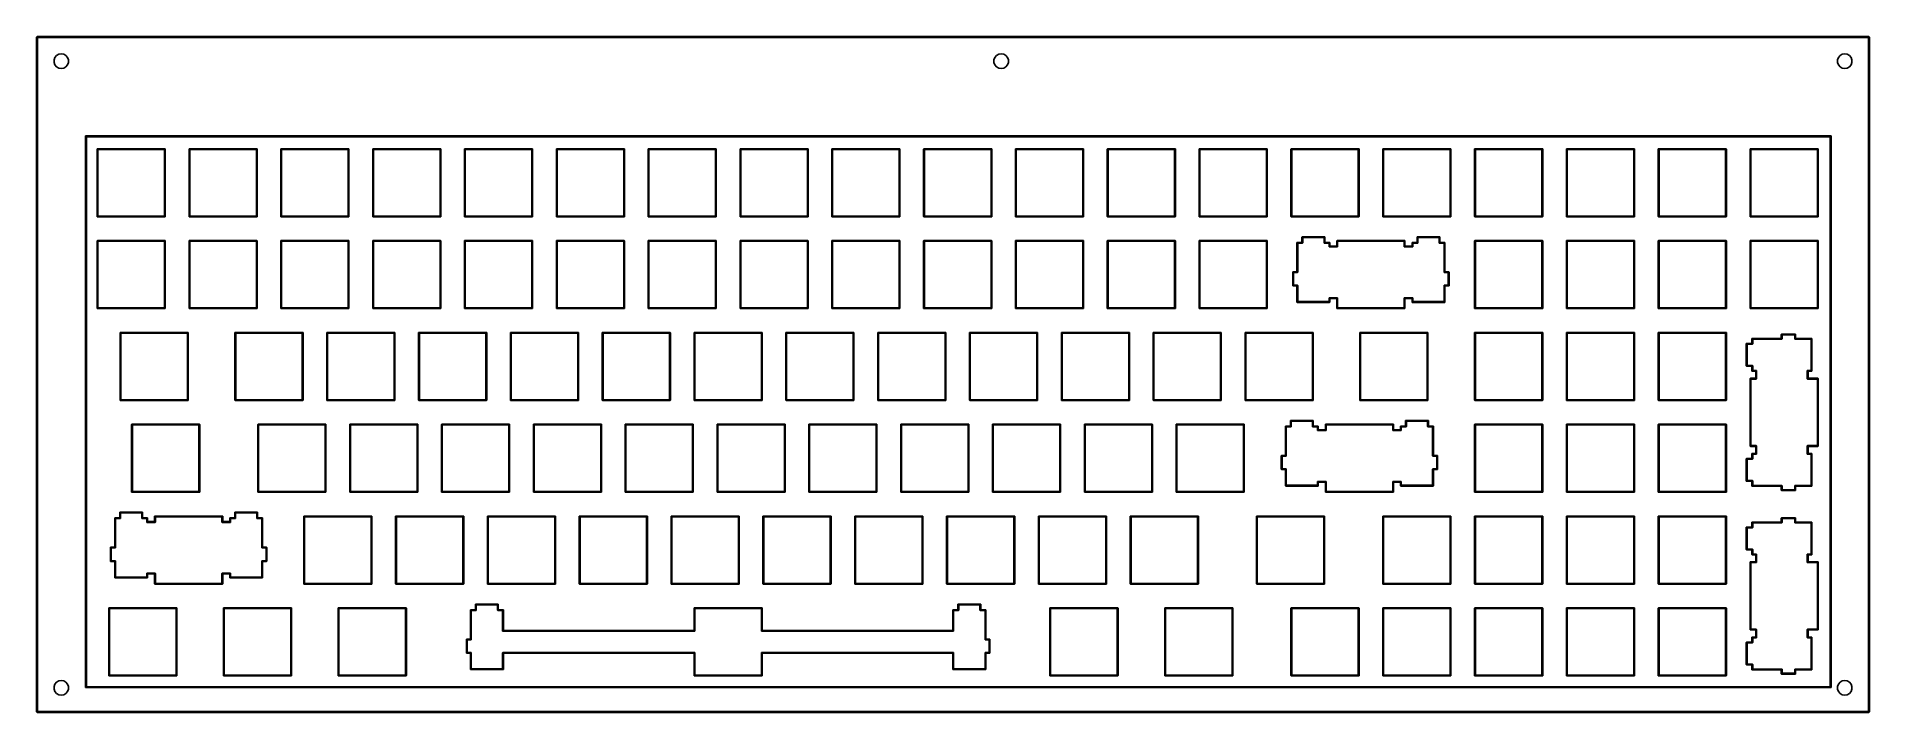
# Model space of a CAD drawing. Extents: x 50 to 430, y -187 to -47.
import ezdxf

# ---------------------------------------------------------------- set-up
doc = ezdxf.new("R2010")
doc.units = 0
doc.header["$MEASUREMENT"] = 0
doc.layers.add('BLACK', color=7, linetype='CONTINUOUS')

msp = doc.modelspace()

# ---------------------------------------------------------------- linework, layer by layer
at = {"layer": 'BLACK', "linetype": 'CONTINUOUS'}
for p, q in [((49.9, -46.9824), (49.903, -46.974)), ((49.9, -46.9913), (49.9, -46.9824)), ((49.9, -187.009), (49.9, -46.9913)), ((49.903, -46.974), (49.9046, -46.9653)), ((49.9046, -46.9653), (49.909, -46.9576)), ((49.909, -46.9576), (49.9121, -46.9492)), ((49.9121, -46.9492), (49.9178, -46.9424)), ((49.9178, -46.9424), (49.9222, -46.9347)), ((49.9222, -46.9347), (49.929, -46.929)), ((49.929, -46.929), (49.9347, -46.9222)), ((49.9347, -46.9222), (49.9424, -46.9178)), ((49.9424, -46.9178), (49.9492, -46.9121)), ((49.9492, -46.9121), (49.9576, -46.909)), ((49.9576, -46.909), (49.9653, -46.9046)), ((49.9653, -46.9046), (49.974, -46.903)), ((49.974, -46.903), (49.9824, -46.9)), ((49.9824, -46.9), (49.9912, -46.9)), ((49.9912, -46.9), (49.9913, -46.9)), ((49.9913, -46.9), (430.009, -46.9)), ((50.1, -47.1), (50.1, -186.9)), ((429.9, -47.1), (50.1, -47.1)), ((429.9, -186.9), (429.9, -47.1)), ((430.009, -46.9), (430.018, -46.9)), ((430.009, -46.9), (430.009, -46.9)), ((430.018, -46.9), (430.026, -46.903)), ((430.026, -46.903), (430.035, -46.9046)), ((430.035, -46.9046), (430.042, -46.909)), ((430.042, -46.909), (430.051, -46.9121)), ((430.051, -46.9121), (430.058, -46.9178)), ((430.058, -46.9178), (430.065, -46.9222)), ((430.065, -46.9222), (430.071, -46.929)), ((430.071, -46.929), (430.078, -46.9347)), ((430.078, -46.9347), (430.082, -46.9424)), ((430.082, -46.9424), (430.088, -46.9492)), ((430.088, -46.9492), (430.091, -46.9576)), ((430.091, -46.9576), (430.095, -46.9653)), ((430.095, -46.9653), (430.097, -46.974)), ((430.097, -46.974), (430.1, -46.9824)), ((430.1, -46.9824), (430.1, -46.9912)), ((430.1, -46.9912), (430.1, -46.9913)), ((430.1, -46.9913), (430.1, -187.009)), ((53.5, -51.7355), (53.6809, -51.2384)), ((53.5, -52.2645), (53.5, -51.7355)), ((53.6809, -52.7616), (53.5, -52.2645)), ((53.6809, -51.2384), (54.0209, -50.8332)), ((54.0209, -53.1668), (53.6809, -52.7616)), ((54.0209, -50.8332), (54.4791, -50.5687)), ((54.4791, -53.4313), (54.0209, -53.1668)), ((54.4791, -50.5687), (55, -50.4769)), ((55, -50.4769), (55.5209, -50.5687)), ((55.5209, -50.5687), (55.9791, -50.8332)), ((55.9791, -53.1668), (55.5209, -53.4313)), ((55.9791, -50.8332), (56.3191, -51.2384)), ((56.3191, -52.7616), (55.9791, -53.1668)), ((56.3191, -51.2384), (56.5, -51.7355)), ((56.5, -52.2645), (56.3191, -52.7616)), ((56.5, -51.7355), (56.5, -52.2645)), ((248.5, -51.7355), (248.681, -51.2384)), ((248.5, -52.2645), (248.5, -51.7355)), ((248.681, -52.7616), (248.5, -52.2645)), ((248.681, -51.2384), (249.021, -50.8332)), ((249.021, -53.1668), (248.681, -52.7616)), ((249.021, -50.8332), (249.479, -50.5687)), ((249.479, -53.4313), (249.021, -53.1668)), ((249.479, -50.5687), (250, -50.4769)), ((250, -50.4769), (250.521, -50.5687)), ((250.521, -50.5687), (250.979, -50.8332)), ((250.979, -53.1668), (250.521, -53.4313)), ((250.979, -50.8332), (251.319, -51.2384)), ((251.319, -52.7616), (250.979, -53.1668)), ((251.319, -51.2384), (251.5, -51.7355)), ((251.5, -52.2645), (251.319, -52.7616)), ((251.5, -51.7355), (251.5, -52.2645)), ((423.5, -51.7355), (423.681, -51.2384)), ((423.5, -52.2645), (423.5, -51.7355)), ((423.681, -52.7616), (423.5, -52.2645)), ((423.681, -51.2384), (424.021, -50.8332)), ((424.021, -53.1668), (423.681, -52.7616)), ((424.021, -50.8332), (424.479, -50.5687)), ((424.479, -53.4313), (424.021, -53.1668)), ((424.479, -50.5687), (425, -50.4769)), ((425, -50.4769), (425.521, -50.5687)), ((425.521, -50.5687), (425.979, -50.8332)), ((425.979, -53.1668), (425.521, -53.4313)), ((425.979, -50.8332), (426.319, -51.2384)), ((426.319, -52.7616), (425.979, -53.1668)), ((426.319, -51.2384), (426.5, -51.7355)), ((426.5, -52.2645), (426.319, -52.7616)), ((426.5, -51.7355), (426.5, -52.2645)), ((55, -53.5231), (54.4791, -53.4313)), ((55.5209, -53.4313), (55, -53.5231)), ((250, -53.5231), (249.479, -53.4313)), ((250.521, -53.4313), (250, -53.5231)), ((425, -53.5231), (424.479, -53.4313)), ((425.521, -53.4313), (425, -53.5231)), ((60.0257, -67.5554), (60.0288, -67.547)), ((60.0257, -67.5643), (60.0257, -67.5554)), ((60.0257, -181.855), (60.0257, -67.5643)), ((60.0257, -67.5643), (60.0257, -67.5643)), ((60.0288, -67.547), (60.0303, -67.5383)), ((60.0303, -67.5383), (60.0348, -67.5306)), ((60.0348, -67.5306), (60.0378, -67.5222)), ((60.0378, -67.5222), (60.0435, -67.5154)), ((60.0435, -67.5154), (60.0479, -67.5077)), ((60.0479, -67.5077), (60.0547, -67.502)), ((60.0547, -67.502), (60.0605, -67.4952)), ((60.0605, -67.4952), (60.0682, -67.4908)), ((60.0682, -67.4908), (60.075, -67.4851)), ((60.075, -67.4851), (60.0833, -67.482)), ((60.0833, -67.482), (60.091, -67.4776)), ((60.091, -67.4776), (60.0997, -67.476)), ((60.0997, -67.476), (60.1081, -67.473)), ((60.1081, -67.473), (60.117, -67.473)), ((60.117, -67.473), (60.117, -67.473)), ((60.117, -67.473), (422.084, -67.473)), ((60.2257, -67.673), (60.2257, -181.773)), ((421.976, -67.673), (60.2257, -67.673)), ((421.976, -181.773), (421.976, -67.673)), ((422.084, -67.473), (422.093, -67.473)), ((422.084, -67.473), (422.084, -67.473)), ((422.093, -67.473), (422.102, -67.476)), ((422.102, -67.476), (422.11, -67.4776)), ((422.11, -67.4776), (422.118, -67.482)), ((422.118, -67.482), (422.127, -67.4851)), ((422.127, -67.4851), (422.133, -67.4908)), ((422.133, -67.4908), (422.141, -67.4952)), ((422.141, -67.4952), (422.147, -67.502)), ((422.147, -67.502), (422.154, -67.5077)), ((422.154, -67.5077), (422.158, -67.5154)), ((422.158, -67.5154), (422.164, -67.5222)), ((422.164, -67.5222), (422.167, -67.5306)), ((422.167, -67.5306), (422.171, -67.5383)), ((422.171, -67.5383), (422.173, -67.547)), ((422.173, -67.547), (422.176, -67.5554)), ((422.176, -67.5554), (422.176, -67.5642)), ((422.176, -67.5642), (422.176, -67.5643)), ((422.176, -67.5643), (422.176, -181.882)), ((62.4638, -70.2266), (62.4661, -70.2202)), ((62.4638, -70.2333), (62.4638, -70.2266)), ((62.4638, -84.2167), (62.4638, -70.2333)), ((62.4661, -70.2202), (62.4673, -70.2135)), ((62.4673, -70.2135), (62.4707, -70.2077)), ((62.4707, -70.2077), (62.473, -70.2013)), ((62.473, -70.2013), (62.4773, -70.1961)), ((62.4773, -70.1961), (62.4807, -70.1903)), ((62.4807, -70.1903), (62.4859, -70.1859)), ((62.4859, -70.1859), (62.4903, -70.1807)), ((62.4903, -70.1807), (62.4961, -70.1773)), ((62.4961, -70.1773), (62.5013, -70.173)), ((62.5013, -70.173), (62.5077, -70.1707)), ((62.5077, -70.1707), (62.5135, -70.1673)), ((62.5135, -70.1673), (62.5202, -70.1661)), ((62.5202, -70.1661), (62.5266, -70.1638)), ((62.5266, -70.1638), (62.5333, -70.1638)), ((62.5333, -70.1638), (62.5333, -70.1638)), ((62.5333, -70.1638), (76.5167, -70.1638)), ((62.6162, -70.3162), (62.6162, -84.1338)), ((76.4338, -70.3162), (62.6162, -70.3162)), ((76.4338, -84.1338), (76.4338, -70.3162)), ((76.5167, -70.1638), (76.5234, -70.1638)), ((76.5167, -70.1638), (76.5167, -70.1638)), ((76.5234, -70.1638), (76.5298, -70.1661)), ((76.5298, -70.1661), (76.5365, -70.1673)), ((76.5365, -70.1673), (76.5423, -70.1707)), ((76.5423, -70.1707), (76.5487, -70.173)), ((76.5487, -70.173), (76.5539, -70.1773)), ((76.5539, -70.1773), (76.5597, -70.1807)), ((76.5597, -70.1807), (76.5641, -70.1859)), ((76.5641, -70.1859), (76.5693, -70.1903)), ((76.5693, -70.1903), (76.5727, -70.1961)), ((76.5727, -70.1961), (76.577, -70.2013)), ((76.577, -70.2013), (76.5793, -70.2077)), ((76.5793, -70.2077), (76.5827, -70.2135)), ((76.5827, -70.2135), (76.5839, -70.2202)), ((76.5839, -70.2202), (76.5862, -70.2266)), ((76.5862, -70.2266), (76.5862, -70.2333)), ((76.5862, -70.2333), (76.5862, -70.2333)), ((76.5862, -70.2333), (76.5862, -84.2167)), ((81.5138, -70.2266), (81.5161, -70.2202)), ((81.5138, -70.2333), (81.5138, -70.2266)), ((81.5138, -84.2167), (81.5138, -70.2333)), ((81.5161, -70.2202), (81.5173, -70.2135)), ((81.5173, -70.2135), (81.5207, -70.2077)), ((81.5207, -70.2077), (81.523, -70.2013)), ((81.523, -70.2013), (81.5273, -70.1961)), ((81.5273, -70.1961), (81.5307, -70.1903)), ((81.5307, -70.1903), (81.5359, -70.1859)), ((81.5359, -70.1859), (81.5403, -70.1807)), ((81.5403, -70.1807), (81.5461, -70.1773)), ((81.5461, -70.1773), (81.5513, -70.173)), ((81.5513, -70.173), (81.5577, -70.1707)), ((81.5577, -70.1707), (81.5635, -70.1673)), ((81.5635, -70.1673), (81.5702, -70.1661)), ((81.5702, -70.1661), (81.5766, -70.1638)), ((81.5766, -70.1638), (81.5833, -70.1638)), ((81.5833, -70.1638), (81.5833, -70.1638)), ((81.5833, -70.1638), (95.5667, -70.1638)), ((81.6662, -70.3162), (81.6662, -84.1338)), ((95.4838, -70.3162), (81.6662, -70.3162)), ((95.4838, -84.1338), (95.4838, -70.3162)), ((95.5667, -70.1638), (95.5734, -70.1638)), ((95.5667, -70.1638), (95.5667, -70.1638)), ((95.5734, -70.1638), (95.5798, -70.1661)), ((95.5798, -70.1661), (95.5865, -70.1673)), ((95.5865, -70.1673), (95.5923, -70.1707)), ((95.5923, -70.1707), (95.5987, -70.173)), ((95.5987, -70.173), (95.6039, -70.1773)), ((95.6039, -70.1773), (95.6097, -70.1807)), ((95.6097, -70.1807), (95.6141, -70.1859)), ((95.6141, -70.1859), (95.6193, -70.1903)), ((95.6193, -70.1903), (95.6227, -70.1961)), ((95.6227, -70.1961), (95.627, -70.2013)), ((95.627, -70.2013), (95.6293, -70.2077)), ((95.6293, -70.2077), (95.6327, -70.2135)), ((95.6327, -70.2135), (95.6339, -70.2202)), ((95.6339, -70.2202), (95.6362, -70.2266)), ((95.6362, -70.2266), (95.6362, -70.2333)), ((95.6362, -70.2333), (95.6362, -70.2333)), ((95.6362, -70.2333), (95.6362, -84.2167)), ((100.564, -70.2266), (100.566, -70.2202)), ((100.564, -70.2333), (100.564, -70.2266)), ((100.564, -84.2167), (100.564, -70.2333)), ((100.566, -70.2202), (100.567, -70.2135)), ((100.567, -70.2135), (100.571, -70.2077)), ((100.571, -70.2077), (100.573, -70.2013)), ((100.573, -70.2013), (100.577, -70.1961)), ((100.577, -70.1961), (100.581, -70.1903)), ((100.581, -70.1903), (100.586, -70.1859)), ((100.586, -70.1859), (100.59, -70.1807)), ((100.59, -70.1807), (100.596, -70.1773)), ((100.596, -70.1773), (100.601, -70.173)), ((100.601, -70.173), (100.608, -70.1707)), ((100.608, -70.1707), (100.614, -70.1673)), ((100.614, -70.1673), (100.62, -70.1661)), ((100.62, -70.1661), (100.627, -70.1638)), ((100.627, -70.1638), (100.633, -70.1638)), ((100.633, -70.1638), (100.633, -70.1638)), ((100.633, -70.1638), (114.617, -70.1638)), ((100.716, -70.3162), (100.716, -84.1338)), ((114.534, -70.3162), (100.716, -70.3162)), ((114.534, -84.1338), (114.534, -70.3162)), ((114.617, -70.1638), (114.623, -70.1638)), ((114.617, -70.1638), (114.617, -70.1638)), ((114.623, -70.1638), (114.63, -70.1661)), ((114.63, -70.1661), (114.636, -70.1673)), ((114.636, -70.1673), (114.642, -70.1707)), ((114.642, -70.1707), (114.649, -70.173)), ((114.649, -70.173), (114.654, -70.1773)), ((114.654, -70.1773), (114.66, -70.1807)), ((114.66, -70.1807), (114.664, -70.1859)), ((114.664, -70.1859), (114.669, -70.1903)), ((114.669, -70.1903), (114.673, -70.1961)), ((114.673, -70.1961), (114.677, -70.2013)), ((114.677, -70.2013), (114.679, -70.2077)), ((114.679, -70.2077), (114.683, -70.2135)), ((114.683, -70.2135), (114.684, -70.2202)), ((114.684, -70.2202), (114.686, -70.2266)), ((114.686, -70.2266), (114.686, -70.2333)), ((114.686, -70.2333), (114.686, -70.2333)), ((114.686, -70.2333), (114.686, -84.2167)), ((119.614, -70.2266), (119.616, -70.2202)), ((119.614, -70.2333), (119.614, -70.2266)), ((119.614, -84.2167), (119.614, -70.2333)), ((119.616, -70.2202), (119.617, -70.2135)), ((119.617, -70.2135), (119.621, -70.2077)), ((119.621, -70.2077), (119.623, -70.2013)), ((119.623, -70.2013), (119.627, -70.1961)), ((119.627, -70.1961), (119.631, -70.1903)), ((119.631, -70.1903), (119.636, -70.1859)), ((119.636, -70.1859), (119.64, -70.1807)), ((119.64, -70.1807), (119.646, -70.1773)), ((119.646, -70.1773), (119.651, -70.173)), ((119.651, -70.173), (119.658, -70.1707)), ((119.658, -70.1707), (119.664, -70.1673)), ((119.664, -70.1673), (119.67, -70.1661)), ((119.67, -70.1661), (119.677, -70.1638)), ((119.677, -70.1638), (119.683, -70.1638)), ((119.683, -70.1638), (119.683, -70.1638)), ((119.683, -70.1638), (133.667, -70.1638)), ((119.766, -70.3162), (119.766, -84.1338)), ((133.584, -70.3162), (119.766, -70.3162)), ((133.584, -84.1338), (133.584, -70.3162)), ((133.667, -70.1638), (133.673, -70.1638)), ((133.667, -70.1638), (133.667, -70.1638)), ((133.673, -70.1638), (133.68, -70.1661)), ((133.68, -70.1661), (133.686, -70.1673)), ((133.686, -70.1673), (133.692, -70.1707)), ((133.692, -70.1707), (133.699, -70.173)), ((133.699, -70.173), (133.704, -70.1773)), ((133.704, -70.1773), (133.71, -70.1807)), ((133.71, -70.1807), (133.714, -70.1859)), ((133.714, -70.1859), (133.719, -70.1903)), ((133.719, -70.1903), (133.723, -70.1961)), ((133.723, -70.1961), (133.727, -70.2013)), ((133.727, -70.2013), (133.729, -70.2077)), ((133.729, -70.2077), (133.733, -70.2135)), ((133.733, -70.2135), (133.734, -70.2202)), ((133.734, -70.2202), (133.736, -70.2266)), ((133.736, -70.2266), (133.736, -70.2333)), ((133.736, -70.2333), (133.736, -70.2333)), ((133.736, -70.2333), (133.736, -84.2167)), ((138.664, -70.2266), (138.666, -70.2202)), ((138.664, -70.2333), (138.664, -70.2266)), ((138.664, -84.2167), (138.664, -70.2333)), ((138.666, -70.2202), (138.667, -70.2135)), ((138.667, -70.2135), (138.671, -70.2077)), ((138.671, -70.2077), (138.673, -70.2013)), ((138.673, -70.2013), (138.677, -70.1961)), ((138.677, -70.1961), (138.681, -70.1903)), ((138.681, -70.1903), (138.686, -70.1859)), ((138.686, -70.1859), (138.69, -70.1807)), ((138.69, -70.1807), (138.696, -70.1773)), ((138.696, -70.1773), (138.701, -70.173)), ((138.701, -70.173), (138.708, -70.1707)), ((138.708, -70.1707), (138.714, -70.1673)), ((138.714, -70.1673), (138.72, -70.1661)), ((138.72, -70.1661), (138.727, -70.1638)), ((138.727, -70.1638), (138.733, -70.1638)), ((138.733, -70.1638), (138.733, -70.1638)), ((138.733, -70.1638), (152.717, -70.1638)), ((138.816, -70.3162), (138.816, -84.1338)), ((152.634, -70.3162), (138.816, -70.3162)), ((152.634, -84.1338), (152.634, -70.3162)), ((152.717, -70.1638), (152.723, -70.1638)), ((152.717, -70.1638), (152.717, -70.1638)), ((152.723, -70.1638), (152.73, -70.1661)), ((152.73, -70.1661), (152.736, -70.1673)), ((152.736, -70.1673), (152.742, -70.1707)), ((152.742, -70.1707), (152.749, -70.173)), ((152.749, -70.173), (152.754, -70.1773)), ((152.754, -70.1773), (152.76, -70.1807)), ((152.76, -70.1807), (152.764, -70.1859)), ((152.764, -70.1859), (152.769, -70.1903)), ((152.769, -70.1903), (152.773, -70.1961)), ((152.773, -70.1961), (152.777, -70.2013)), ((152.777, -70.2013), (152.779, -70.2077)), ((152.779, -70.2077), (152.783, -70.2135)), ((152.783, -70.2135), (152.784, -70.2202)), ((152.784, -70.2202), (152.786, -70.2266)), ((152.786, -70.2266), (152.786, -70.2333)), ((152.786, -70.2333), (152.786, -70.2333)), ((152.786, -70.2333), (152.786, -84.2167)), ((157.714, -70.2266), (157.716, -70.2202)), ((157.714, -70.2333), (157.714, -70.2266)), ((157.714, -84.2167), (157.714, -70.2333)), ((157.716, -70.2202), (157.717, -70.2135)), ((157.717, -70.2135), (157.721, -70.2077)), ((157.721, -70.2077), (157.723, -70.2013)), ((157.723, -70.2013), (157.727, -70.1961)), ((157.727, -70.1961), (157.731, -70.1903)), ((157.731, -70.1903), (157.736, -70.1859)), ((157.736, -70.1859), (157.74, -70.1807)), ((157.74, -70.1807), (157.746, -70.1773)), ((157.746, -70.1773), (157.751, -70.173)), ((157.751, -70.173), (157.758, -70.1707)), ((157.758, -70.1707), (157.764, -70.1673)), ((157.764, -70.1673), (157.77, -70.1661)), ((157.77, -70.1661), (157.777, -70.1638)), ((157.777, -70.1638), (157.783, -70.1638)), ((157.783, -70.1638), (157.783, -70.1638)), ((157.783, -70.1638), (171.767, -70.1638)), ((157.866, -70.3162), (157.866, -84.1338)), ((171.684, -70.3162), (157.866, -70.3162)), ((171.684, -84.1338), (171.684, -70.3162)), ((171.767, -70.1638), (171.773, -70.1638)), ((171.767, -70.1638), (171.767, -70.1638)), ((171.773, -70.1638), (171.78, -70.1661)), ((171.78, -70.1661), (171.786, -70.1673)), ((171.786, -70.1673), (171.792, -70.1707)), ((171.792, -70.1707), (171.799, -70.173)), ((171.799, -70.173), (171.804, -70.1773)), ((171.804, -70.1773), (171.81, -70.1807)), ((171.81, -70.1807), (171.814, -70.1859)), ((171.814, -70.1859), (171.819, -70.1903)), ((171.819, -70.1903), (171.823, -70.1961)), ((171.823, -70.1961), (171.827, -70.2013)), ((171.827, -70.2013), (171.829, -70.2077)), ((171.829, -70.2077), (171.833, -70.2135)), ((171.833, -70.2135), (171.834, -70.2202)), ((171.834, -70.2202), (171.836, -70.2266)), ((171.836, -70.2266), (171.836, -70.2333)), ((171.836, -70.2333), (171.836, -70.2333)), ((171.836, -70.2333), (171.836, -84.2167)), ((176.764, -70.2266), (176.766, -70.2202)), ((176.764, -70.2333), (176.764, -70.2266)), ((176.764, -84.2167), (176.764, -70.2333)), ((176.766, -70.2202), (176.767, -70.2135)), ((176.767, -70.2135), (176.771, -70.2077)), ((176.771, -70.2077), (176.773, -70.2013)), ((176.773, -70.2013), (176.777, -70.1961)), ((176.777, -70.1961), (176.781, -70.1903)), ((176.781, -70.1903), (176.786, -70.1859)), ((176.786, -70.1859), (176.79, -70.1807)), ((176.79, -70.1807), (176.796, -70.1773)), ((176.796, -70.1773), (176.801, -70.173)), ((176.801, -70.173), (176.808, -70.1707)), ((176.808, -70.1707), (176.814, -70.1673)), ((176.814, -70.1673), (176.82, -70.1661)), ((176.82, -70.1661), (176.827, -70.1638)), ((176.827, -70.1638), (176.833, -70.1638)), ((176.833, -70.1638), (176.833, -70.1638)), ((176.833, -70.1638), (190.817, -70.1638)), ((176.916, -70.3162), (176.916, -84.1338)), ((190.734, -70.3162), (176.916, -70.3162)), ((190.734, -84.1338), (190.734, -70.3162)), ((190.817, -70.1638), (190.823, -70.1638)), ((190.817, -70.1638), (190.817, -70.1638)), ((190.823, -70.1638), (190.83, -70.1661)), ((190.83, -70.1661), (190.836, -70.1673)), ((190.836, -70.1673), (190.842, -70.1707)), ((190.842, -70.1707), (190.849, -70.173)), ((190.849, -70.173), (190.854, -70.1773)), ((190.854, -70.1773), (190.86, -70.1807)), ((190.86, -70.1807), (190.864, -70.1859)), ((190.864, -70.1859), (190.869, -70.1903)), ((190.869, -70.1903), (190.873, -70.1961)), ((190.873, -70.1961), (190.877, -70.2013)), ((190.877, -70.2013), (190.879, -70.2077)), ((190.879, -70.2077), (190.883, -70.2135)), ((190.883, -70.2135), (190.884, -70.2202)), ((190.884, -70.2202), (190.886, -70.2266)), ((190.886, -70.2266), (190.886, -70.2333)), ((190.886, -70.2333), (190.886, -70.2333)), ((190.886, -70.2333), (190.886, -84.2167)), ((195.814, -70.2266), (195.816, -70.2202)), ((195.814, -70.2333), (195.814, -70.2266)), ((195.814, -84.2167), (195.814, -70.2333)), ((195.816, -70.2202), (195.817, -70.2135)), ((195.817, -70.2135), (195.821, -70.2077)), ((195.821, -70.2077), (195.823, -70.2013)), ((195.823, -70.2013), (195.827, -70.1961)), ((195.827, -70.1961), (195.831, -70.1903)), ((195.831, -70.1903), (195.836, -70.1859)), ((195.836, -70.1859), (195.84, -70.1807)), ((195.84, -70.1807), (195.846, -70.1773)), ((195.846, -70.1773), (195.851, -70.173)), ((195.851, -70.173), (195.858, -70.1707)), ((195.858, -70.1707), (195.864, -70.1673)), ((195.864, -70.1673), (195.87, -70.1661)), ((195.87, -70.1661), (195.877, -70.1638)), ((195.877, -70.1638), (195.883, -70.1638)), ((195.883, -70.1638), (195.883, -70.1638)), ((195.883, -70.1638), (209.867, -70.1638)), ((195.966, -70.3162), (195.966, -84.1338)), ((209.784, -70.3162), (195.966, -70.3162)), ((209.784, -84.1338), (209.784, -70.3162)), ((209.867, -70.1638), (209.873, -70.1638)), ((209.867, -70.1638), (209.867, -70.1638)), ((209.873, -70.1638), (209.88, -70.1661)), ((209.88, -70.1661), (209.886, -70.1673)), ((209.886, -70.1673), (209.892, -70.1707)), ((209.892, -70.1707), (209.899, -70.173)), ((209.899, -70.173), (209.904, -70.1773)), ((209.904, -70.1773), (209.91, -70.1807)), ((209.91, -70.1807), (209.914, -70.1859)), ((209.914, -70.1859), (209.919, -70.1903)), ((209.919, -70.1903), (209.923, -70.1961)), ((209.923, -70.1961), (209.927, -70.2013)), ((209.927, -70.2013), (209.929, -70.2077)), ((209.929, -70.2077), (209.933, -70.2135)), ((209.933, -70.2135), (209.934, -70.2202)), ((209.934, -70.2202), (209.936, -70.2266)), ((209.936, -70.2266), (209.936, -70.2333)), ((209.936, -70.2333), (209.936, -70.2333)), ((209.936, -70.2333), (209.936, -84.2167)), ((214.864, -70.2266), (214.866, -70.2202)), ((214.864, -70.2333), (214.864, -70.2266)), ((214.864, -84.2167), (214.864, -70.2333)), ((214.866, -70.2202), (214.867, -70.2135)), ((214.867, -70.2135), (214.871, -70.2077)), ((214.871, -70.2077), (214.873, -70.2013)), ((214.873, -70.2013), (214.877, -70.1961)), ((214.877, -70.1961), (214.881, -70.1903)), ((214.881, -70.1903), (214.886, -70.1859)), ((214.886, -70.1859), (214.89, -70.1807)), ((214.89, -70.1807), (214.896, -70.1773)), ((214.896, -70.1773), (214.901, -70.173)), ((214.901, -70.173), (214.908, -70.1707)), ((214.908, -70.1707), (214.914, -70.1673)), ((214.914, -70.1673), (214.92, -70.1661)), ((214.92, -70.1661), (214.927, -70.1638)), ((214.927, -70.1638), (214.933, -70.1638)), ((214.933, -70.1638), (214.933, -70.1638)), ((214.933, -70.1638), (228.917, -70.1638)), ((215.016, -70.3162), (215.016, -84.1338)), ((228.834, -70.3162), (215.016, -70.3162)), ((228.834, -84.1338), (228.834, -70.3162)), ((228.917, -70.1638), (228.923, -70.1638)), ((228.917, -70.1638), (228.917, -70.1638)), ((228.923, -70.1638), (228.93, -70.1661)), ((228.93, -70.1661), (228.936, -70.1673)), ((228.936, -70.1673), (228.942, -70.1707)), ((228.942, -70.1707), (228.949, -70.173)), ((228.949, -70.173), (228.954, -70.1773)), ((228.954, -70.1773), (228.96, -70.1807)), ((228.96, -70.1807), (228.964, -70.1859)), ((228.964, -70.1859), (228.969, -70.1903)), ((228.969, -70.1903), (228.973, -70.1961)), ((228.973, -70.1961), (228.977, -70.2013)), ((228.977, -70.2013), (228.979, -70.2077)), ((228.979, -70.2077), (228.983, -70.2135)), ((228.983, -70.2135), (228.984, -70.2202)), ((228.984, -70.2202), (228.986, -70.2266)), ((228.986, -70.2266), (228.986, -70.2333)), ((228.986, -70.2333), (228.986, -70.2333)), ((228.986, -70.2333), (228.986, -84.2167)), ((233.914, -70.2266), (233.916, -70.2202)), ((233.914, -70.2333), (233.914, -70.2266)), ((233.914, -84.2167), (233.914, -70.2333)), ((233.916, -70.2202), (233.917, -70.2135)), ((233.917, -70.2135), (233.921, -70.2077)), ((233.921, -70.2077), (233.923, -70.2013)), ((233.923, -70.2013), (233.927, -70.1961)), ((233.927, -70.1961), (233.931, -70.1903)), ((233.931, -70.1903), (233.936, -70.1859)), ((233.936, -70.1859), (233.94, -70.1807)), ((233.94, -70.1807), (233.946, -70.1773)), ((233.946, -70.1773), (233.951, -70.173)), ((233.951, -70.173), (233.958, -70.1707)), ((233.958, -70.1707), (233.964, -70.1673)), ((233.964, -70.1673), (233.97, -70.1661)), ((233.97, -70.1661), (233.977, -70.1638)), ((233.977, -70.1638), (233.983, -70.1638)), ((233.983, -70.1638), (233.983, -70.1638)), ((233.983, -70.1638), (247.967, -70.1638)), ((234.066, -70.3162), (234.066, -84.1338)), ((247.884, -70.3162), (234.066, -70.3162)), ((247.884, -84.1338), (247.884, -70.3162)), ((247.967, -70.1638), (247.973, -70.1638)), ((247.967, -70.1638), (247.967, -70.1638)), ((247.973, -70.1638), (247.98, -70.1661)), ((247.98, -70.1661), (247.986, -70.1673)), ((247.986, -70.1673), (247.992, -70.1707)), ((247.992, -70.1707), (247.999, -70.173)), ((247.999, -70.173), (248.004, -70.1773)), ((248.004, -70.1773), (248.01, -70.1807)), ((248.01, -70.1807), (248.014, -70.1859)), ((248.014, -70.1859), (248.019, -70.1903)), ((248.019, -70.1903), (248.023, -70.1961)), ((248.023, -70.1961), (248.027, -70.2013)), ((248.027, -70.2013), (248.029, -70.2077)), ((248.029, -70.2077), (248.033, -70.2135)), ((248.033, -70.2135), (248.034, -70.2202)), ((248.034, -70.2202), (248.036, -70.2266)), ((248.036, -70.2266), (248.036, -70.2333)), ((248.036, -70.2333), (248.036, -70.2333)), ((248.036, -70.2333), (248.036, -84.2167)), ((252.964, -70.2266), (252.966, -70.2202)), ((252.964, -70.2333), (252.964, -70.2266)), ((252.964, -84.2167), (252.964, -70.2333)), ((252.966, -70.2202), (252.967, -70.2135)), ((252.967, -70.2135), (252.971, -70.2077)), ((252.971, -70.2077), (252.973, -70.2013)), ((252.973, -70.2013), (252.977, -70.1961)), ((252.977, -70.1961), (252.981, -70.1903)), ((252.981, -70.1903), (252.986, -70.1859)), ((252.986, -70.1859), (252.99, -70.1807)), ((252.99, -70.1807), (252.996, -70.1773)), ((252.996, -70.1773), (253.001, -70.173)), ((253.001, -70.173), (253.008, -70.1707)), ((253.008, -70.1707), (253.014, -70.1673)), ((253.014, -70.1673), (253.02, -70.1661)), ((253.02, -70.1661), (253.027, -70.1638)), ((253.027, -70.1638), (253.033, -70.1638)), ((253.033, -70.1638), (253.033, -70.1638)), ((253.033, -70.1638), (267.017, -70.1638)), ((253.116, -70.3162), (253.116, -84.1338)), ((266.934, -70.3162), (253.116, -70.3162)), ((266.934, -84.1338), (266.934, -70.3162)), ((267.017, -70.1638), (267.023, -70.1638)), ((267.017, -70.1638), (267.017, -70.1638)), ((267.023, -70.1638), (267.03, -70.1661)), ((267.03, -70.1661), (267.036, -70.1673)), ((267.036, -70.1673), (267.042, -70.1707)), ((267.042, -70.1707), (267.049, -70.173)), ((267.049, -70.173), (267.054, -70.1773)), ((267.054, -70.1773), (267.06, -70.1807)), ((267.06, -70.1807), (267.064, -70.1859)), ((267.064, -70.1859), (267.069, -70.1903)), ((267.069, -70.1903), (267.073, -70.1961)), ((267.073, -70.1961), (267.077, -70.2013)), ((267.077, -70.2013), (267.079, -70.2077)), ((267.079, -70.2077), (267.083, -70.2135)), ((267.083, -70.2135), (267.084, -70.2202)), ((267.084, -70.2202), (267.086, -70.2266)), ((267.086, -70.2266), (267.086, -70.2333)), ((267.086, -70.2333), (267.086, -70.2333)), ((267.086, -70.2333), (267.086, -84.2167)), ((272.014, -70.2266), (272.016, -70.2202)), ((272.014, -70.2333), (272.014, -70.2266)), ((272.014, -84.2167), (272.014, -70.2333)), ((272.016, -70.2202), (272.017, -70.2135)), ((272.017, -70.2135), (272.021, -70.2077)), ((272.021, -70.2077), (272.023, -70.2013)), ((272.023, -70.2013), (272.027, -70.1961)), ((272.027, -70.1961), (272.031, -70.1903)), ((272.031, -70.1903), (272.036, -70.1859)), ((272.036, -70.1859), (272.04, -70.1807)), ((272.04, -70.1807), (272.046, -70.1773)), ((272.046, -70.1773), (272.051, -70.173)), ((272.051, -70.173), (272.058, -70.1707)), ((272.058, -70.1707), (272.064, -70.1673)), ((272.064, -70.1673), (272.07, -70.1661)), ((272.07, -70.1661), (272.077, -70.1638)), ((272.077, -70.1638), (272.083, -70.1638)), ((272.083, -70.1638), (272.083, -70.1638)), ((272.083, -70.1638), (286.067, -70.1638)), ((272.166, -70.3162), (272.166, -84.1338)), ((285.984, -70.3162), (272.166, -70.3162)), ((285.984, -84.1338), (285.984, -70.3162)), ((286.067, -70.1638), (286.073, -70.1638)), ((286.067, -70.1638), (286.067, -70.1638)), ((286.073, -70.1638), (286.08, -70.1661)), ((286.08, -70.1661), (286.086, -70.1673)), ((286.086, -70.1673), (286.092, -70.1707)), ((286.092, -70.1707), (286.099, -70.173)), ((286.099, -70.173), (286.104, -70.1773)), ((286.104, -70.1773), (286.11, -70.1807)), ((286.11, -70.1807), (286.114, -70.1859)), ((286.114, -70.1859), (286.119, -70.1903)), ((286.119, -70.1903), (286.123, -70.1961)), ((286.123, -70.1961), (286.127, -70.2013)), ((286.127, -70.2013), (286.129, -70.2077)), ((286.129, -70.2077), (286.133, -70.2135)), ((286.133, -70.2135), (286.134, -70.2202)), ((286.134, -70.2202), (286.136, -70.2266)), ((286.136, -70.2266), (286.136, -70.2333)), ((286.136, -70.2333), (286.136, -70.2333)), ((286.136, -70.2333), (286.136, -84.2167)), ((291.064, -70.2266), (291.066, -70.2202)), ((291.064, -70.2333), (291.064, -70.2266)), ((291.064, -84.2167), (291.064, -70.2333)), ((291.066, -70.2202), (291.067, -70.2135)), ((291.067, -70.2135), (291.071, -70.2077)), ((291.071, -70.2077), (291.073, -70.2013)), ((291.073, -70.2013), (291.077, -70.1961)), ((291.077, -70.1961), (291.081, -70.1903)), ((291.081, -70.1903), (291.086, -70.1859)), ((291.086, -70.1859), (291.09, -70.1807)), ((291.09, -70.1807), (291.096, -70.1773)), ((291.096, -70.1773), (291.101, -70.173)), ((291.101, -70.173), (291.108, -70.1707)), ((291.108, -70.1707), (291.114, -70.1673)), ((291.114, -70.1673), (291.12, -70.1661)), ((291.12, -70.1661), (291.127, -70.1638)), ((291.127, -70.1638), (291.133, -70.1638)), ((291.133, -70.1638), (291.133, -70.1638)), ((291.133, -70.1638), (305.117, -70.1638)), ((291.216, -70.3162), (291.216, -84.1338)), ((305.034, -70.3162), (291.216, -70.3162)), ((305.034, -84.1338), (305.034, -70.3162)), ((305.117, -70.1638), (305.123, -70.1638)), ((305.117, -70.1638), (305.117, -70.1638)), ((305.123, -70.1638), (305.13, -70.1661)), ((305.13, -70.1661), (305.136, -70.1673)), ((305.136, -70.1673), (305.142, -70.1707)), ((305.142, -70.1707), (305.149, -70.173)), ((305.149, -70.173), (305.154, -70.1773)), ((305.154, -70.1773), (305.16, -70.1807)), ((305.16, -70.1807), (305.164, -70.1859)), ((305.164, -70.1859), (305.169, -70.1903)), ((305.169, -70.1903), (305.173, -70.1961)), ((305.173, -70.1961), (305.177, -70.2013)), ((305.177, -70.2013), (305.179, -70.2077)), ((305.179, -70.2077), (305.183, -70.2135)), ((305.183, -70.2135), (305.184, -70.2202)), ((305.184, -70.2202), (305.186, -70.2266)), ((305.186, -70.2266), (305.186, -70.2333)), ((305.186, -70.2333), (305.186, -70.2333)), ((305.186, -70.2333), (305.186, -84.2167)), ((310.114, -70.2266), (310.116, -70.2202)), ((310.114, -70.2333), (310.114, -70.2266)), ((310.114, -84.2167), (310.114, -70.2333)), ((310.116, -70.2202), (310.117, -70.2135)), ((310.117, -70.2135), (310.121, -70.2077)), ((310.121, -70.2077), (310.123, -70.2013)), ((310.123, -70.2013), (310.127, -70.1961)), ((310.127, -70.1961), (310.131, -70.1903)), ((310.131, -70.1903), (310.136, -70.1859)), ((310.136, -70.1859), (310.14, -70.1807)), ((310.14, -70.1807), (310.146, -70.1773)), ((310.146, -70.1773), (310.151, -70.173)), ((310.151, -70.173), (310.158, -70.1707)), ((310.158, -70.1707), (310.164, -70.1673)), ((310.164, -70.1673), (310.17, -70.1661)), ((310.17, -70.1661), (310.177, -70.1638)), ((310.177, -70.1638), (310.183, -70.1638)), ((310.183, -70.1638), (310.183, -70.1638)), ((310.183, -70.1638), (324.167, -70.1638)), ((310.266, -70.3162), (310.266, -84.1338)), ((324.084, -70.3162), (310.266, -70.3162)), ((324.084, -84.1338), (324.084, -70.3162)), ((324.167, -70.1638), (324.173, -70.1638)), ((324.167, -70.1638), (324.167, -70.1638)), ((324.173, -70.1638), (324.18, -70.1661)), ((324.18, -70.1661), (324.186, -70.1673)), ((324.186, -70.1673), (324.192, -70.1707)), ((324.192, -70.1707), (324.199, -70.173)), ((324.199, -70.173), (324.204, -70.1773)), ((324.204, -70.1773), (324.21, -70.1807)), ((324.21, -70.1807), (324.214, -70.1859)), ((324.214, -70.1859), (324.219, -70.1903)), ((324.219, -70.1903), (324.223, -70.1961)), ((324.223, -70.1961), (324.227, -70.2013)), ((324.227, -70.2013), (324.229, -70.2077)), ((324.229, -70.2077), (324.233, -70.2135)), ((324.233, -70.2135), (324.234, -70.2202)), ((324.234, -70.2202), (324.236, -70.2266)), ((324.236, -70.2266), (324.236, -70.2333)), ((324.236, -70.2333), (324.236, -70.2333)), ((324.236, -70.2333), (324.236, -84.2167)), ((329.164, -70.2266), (329.166, -70.2202)), ((329.164, -70.2333), (329.164, -70.2266)), ((329.164, -84.2167), (329.164, -70.2333)), ((329.166, -70.2202), (329.167, -70.2135)), ((329.167, -70.2135), (329.171, -70.2077)), ((329.171, -70.2077), (329.173, -70.2013)), ((329.173, -70.2013), (329.177, -70.1961)), ((329.177, -70.1961), (329.181, -70.1903)), ((329.181, -70.1903), (329.186, -70.1859)), ((329.186, -70.1859), (329.19, -70.1807)), ((329.19, -70.1807), (329.196, -70.1773)), ((329.196, -70.1773), (329.201, -70.173)), ((329.201, -70.173), (329.208, -70.1707)), ((329.208, -70.1707), (329.214, -70.1673)), ((329.214, -70.1673), (329.22, -70.1661)), ((329.22, -70.1661), (329.227, -70.1638)), ((329.227, -70.1638), (329.233, -70.1638)), ((329.233, -70.1638), (329.233, -70.1638)), ((329.233, -70.1638), (343.217, -70.1638)), ((329.316, -70.3162), (329.316, -84.1338)), ((343.134, -70.3162), (329.316, -70.3162)), ((343.134, -84.1338), (343.134, -70.3162)), ((343.217, -70.1638), (343.223, -70.1638)), ((343.217, -70.1638), (343.217, -70.1638)), ((343.223, -70.1638), (343.23, -70.1661)), ((343.23, -70.1661), (343.236, -70.1673)), ((343.236, -70.1673), (343.242, -70.1707)), ((343.242, -70.1707), (343.249, -70.173)), ((343.249, -70.173), (343.254, -70.1773)), ((343.254, -70.1773), (343.26, -70.1807)), ((343.26, -70.1807), (343.264, -70.1859)), ((343.264, -70.1859), (343.269, -70.1903)), ((343.269, -70.1903), (343.273, -70.1961)), ((343.273, -70.1961), (343.277, -70.2013)), ((343.277, -70.2013), (343.279, -70.2077)), ((343.279, -70.2077), (343.283, -70.2135)), ((343.283, -70.2135), (343.284, -70.2202)), ((343.284, -70.2202), (343.286, -70.2266)), ((343.286, -70.2266), (343.286, -70.2333)), ((343.286, -70.2333), (343.286, -70.2333)), ((343.286, -70.2333), (343.286, -84.2167)), ((348.214, -70.2266), (348.216, -70.2202)), ((348.214, -70.2333), (348.214, -70.2266)), ((348.214, -84.2167), (348.214, -70.2333)), ((348.216, -70.2202), (348.217, -70.2135)), ((348.217, -70.2135), (348.221, -70.2077)), ((348.221, -70.2077), (348.223, -70.2013)), ((348.223, -70.2013), (348.227, -70.1961)), ((348.227, -70.1961), (348.231, -70.1903)), ((348.231, -70.1903), (348.236, -70.1859)), ((348.236, -70.1859), (348.24, -70.1807)), ((348.24, -70.1807), (348.246, -70.1773)), ((348.246, -70.1773), (348.251, -70.173)), ((348.251, -70.173), (348.258, -70.1707)), ((348.258, -70.1707), (348.264, -70.1673)), ((348.264, -70.1673), (348.27, -70.1661)), ((348.27, -70.1661), (348.277, -70.1638)), ((348.277, -70.1638), (348.283, -70.1638)), ((348.283, -70.1638), (348.283, -70.1638)), ((348.283, -70.1638), (362.267, -70.1638)), ((348.366, -70.3162), (348.366, -84.1338)), ((362.184, -70.3162), (348.366, -70.3162)), ((362.184, -84.1338), (362.184, -70.3162)), ((362.267, -70.1638), (362.273, -70.1638)), ((362.267, -70.1638), (362.267, -70.1638)), ((362.273, -70.1638), (362.28, -70.1661)), ((362.28, -70.1661), (362.286, -70.1673)), ((362.286, -70.1673), (362.292, -70.1707)), ((362.292, -70.1707), (362.299, -70.173)), ((362.299, -70.173), (362.304, -70.1773)), ((362.304, -70.1773), (362.31, -70.1807)), ((362.31, -70.1807), (362.314, -70.1859)), ((362.314, -70.1859), (362.319, -70.1903)), ((362.319, -70.1903), (362.323, -70.1961)), ((362.323, -70.1961), (362.327, -70.2013)), ((362.327, -70.2013), (362.329, -70.2077)), ((362.329, -70.2077), (362.333, -70.2135)), ((362.333, -70.2135), (362.334, -70.2202)), ((362.334, -70.2202), (362.336, -70.2266)), ((362.336, -70.2266), (362.336, -70.2333)), ((362.336, -70.2333), (362.336, -70.2333)), ((362.336, -70.2333), (362.336, -84.2167)), ((367.264, -70.2266), (367.266, -70.2202)), ((367.264, -70.2333), (367.264, -70.2266)), ((367.264, -84.2167), (367.264, -70.2333)), ((367.266, -70.2202), (367.267, -70.2135)), ((367.267, -70.2135), (367.271, -70.2077)), ((367.271, -70.2077), (367.273, -70.2013)), ((367.273, -70.2013), (367.277, -70.1961)), ((367.277, -70.1961), (367.281, -70.1903)), ((367.281, -70.1903), (367.286, -70.1859)), ((367.286, -70.1859), (367.29, -70.1807)), ((367.29, -70.1807), (367.296, -70.1773)), ((367.296, -70.1773), (367.301, -70.173)), ((367.301, -70.173), (367.308, -70.1707)), ((367.308, -70.1707), (367.314, -70.1673)), ((367.314, -70.1673), (367.32, -70.1661)), ((367.32, -70.1661), (367.327, -70.1638)), ((367.327, -70.1638), (367.333, -70.1638)), ((367.333, -70.1638), (367.333, -70.1638)), ((367.333, -70.1638), (381.317, -70.1638)), ((367.416, -70.3162), (367.416, -84.1338)), ((381.234, -70.3162), (367.416, -70.3162)), ((381.234, -84.1338), (381.234, -70.3162)), ((381.317, -70.1638), (381.323, -70.1638)), ((381.317, -70.1638), (381.317, -70.1638)), ((381.323, -70.1638), (381.33, -70.1661)), ((381.33, -70.1661), (381.336, -70.1673)), ((381.336, -70.1673), (381.342, -70.1707)), ((381.342, -70.1707), (381.349, -70.173)), ((381.349, -70.173), (381.354, -70.1773)), ((381.354, -70.1773), (381.36, -70.1807)), ((381.36, -70.1807), (381.364, -70.1859)), ((381.364, -70.1859), (381.369, -70.1903)), ((381.369, -70.1903), (381.373, -70.1961)), ((381.373, -70.1961), (381.377, -70.2013)), ((381.377, -70.2013), (381.379, -70.2077)), ((381.379, -70.2077), (381.383, -70.2135)), ((381.383, -70.2135), (381.384, -70.2202)), ((381.384, -70.2202), (381.386, -70.2266)), ((381.386, -70.2266), (381.386, -70.2333)), ((381.386, -70.2333), (381.386, -70.2333)), ((381.386, -70.2333), (381.386, -84.2167)), ((386.314, -70.2266), (386.316, -70.2202)), ((386.314, -70.2333), (386.314, -70.2266)), ((386.314, -84.2167), (386.314, -70.2333)), ((386.316, -70.2202), (386.317, -70.2135)), ((386.317, -70.2135), (386.321, -70.2077)), ((386.321, -70.2077), (386.323, -70.2013)), ((386.323, -70.2013), (386.327, -70.1961)), ((386.327, -70.1961), (386.331, -70.1903)), ((386.331, -70.1903), (386.336, -70.1859)), ((386.336, -70.1859), (386.34, -70.1807)), ((386.34, -70.1807), (386.346, -70.1773)), ((386.346, -70.1773), (386.351, -70.173)), ((386.351, -70.173), (386.358, -70.1707)), ((386.358, -70.1707), (386.364, -70.1673)), ((386.364, -70.1673), (386.37, -70.1661)), ((386.37, -70.1661), (386.377, -70.1638)), ((386.377, -70.1638), (386.383, -70.1638)), ((386.383, -70.1638), (386.383, -70.1638)), ((386.383, -70.1638), (400.367, -70.1638)), ((386.466, -70.3162), (386.466, -84.1338)), ((400.284, -70.3162), (386.466, -70.3162)), ((400.284, -84.1338), (400.284, -70.3162)), ((400.367, -70.1638), (400.373, -70.1638)), ((400.367, -70.1638), (400.367, -70.1638)), ((400.373, -70.1638), (400.38, -70.1661)), ((400.38, -70.1661), (400.386, -70.1673)), ((400.386, -70.1673), (400.392, -70.1707)), ((400.392, -70.1707), (400.399, -70.173)), ((400.399, -70.173), (400.404, -70.1773)), ((400.404, -70.1773), (400.41, -70.1807)), ((400.41, -70.1807), (400.414, -70.1859)), ((400.414, -70.1859), (400.419, -70.1903)), ((400.419, -70.1903), (400.423, -70.1961)), ((400.423, -70.1961), (400.427, -70.2013)), ((400.427, -70.2013), (400.429, -70.2077)), ((400.429, -70.2077), (400.433, -70.2135)), ((400.433, -70.2135), (400.434, -70.2202)), ((400.434, -70.2202), (400.436, -70.2266)), ((400.436, -70.2266), (400.436, -70.2333)), ((400.436, -70.2333), (400.436, -70.2333)), ((400.436, -70.2333), (400.436, -84.2167)), ((405.364, -70.2266), (405.366, -70.2202)), ((405.364, -70.2333), (405.364, -70.2266)), ((405.364, -84.2167), (405.364, -70.2333)), ((405.366, -70.2202), (405.367, -70.2135)), ((405.367, -70.2135), (405.371, -70.2077)), ((405.371, -70.2077), (405.373, -70.2013)), ((405.373, -70.2013), (405.377, -70.1961)), ((405.377, -70.1961), (405.381, -70.1903)), ((405.381, -70.1903), (405.386, -70.1859)), ((405.386, -70.1859), (405.39, -70.1807)), ((405.39, -70.1807), (405.396, -70.1773)), ((405.396, -70.1773), (405.401, -70.173)), ((405.401, -70.173), (405.408, -70.1707)), ((405.408, -70.1707), (405.414, -70.1673)), ((405.414, -70.1673), (405.42, -70.1661)), ((405.42, -70.1661), (405.427, -70.1638)), ((405.427, -70.1638), (405.433, -70.1638)), ((405.433, -70.1638), (405.433, -70.1638)), ((405.433, -70.1638), (419.417, -70.1638)), ((405.516, -70.3162), (405.516, -84.1338)), ((419.334, -70.3162), (405.516, -70.3162)), ((419.334, -84.1338), (419.334, -70.3162)), ((419.417, -70.1638), (419.423, -70.1638)), ((419.417, -70.1638), (419.417, -70.1638)), ((419.423, -70.1638), (419.43, -70.1661)), ((419.43, -70.1661), (419.436, -70.1673)), ((419.436, -70.1673), (419.442, -70.1707)), ((419.442, -70.1707), (419.449, -70.173)), ((419.449, -70.173), (419.454, -70.1773)), ((419.454, -70.1773), (419.46, -70.1807)), ((419.46, -70.1807), (419.464, -70.1859)), ((419.464, -70.1859), (419.469, -70.1903)), ((419.469, -70.1903), (419.473, -70.1961)), ((419.473, -70.1961), (419.477, -70.2013)), ((419.477, -70.2013), (419.479, -70.2077)), ((419.479, -70.2077), (419.483, -70.2135)), ((419.483, -70.2135), (419.484, -70.2202)), ((419.484, -70.2202), (419.486, -70.2266)), ((419.486, -70.2266), (419.486, -70.2333)), ((419.486, -70.2333), (419.486, -70.2333)), ((419.486, -70.2333), (419.486, -84.2167)), ((62.4638, -84.2234), (62.4638, -84.2167)), ((62.4638, -84.2167), (62.4638, -84.2167)), ((62.4661, -84.2298), (62.4638, -84.2234)), ((62.4673, -84.2365), (62.4661, -84.2298)), ((62.4707, -84.2423), (62.4673, -84.2365)), ((62.473, -84.2487), (62.4707, -84.2423)), ((62.4773, -84.2539), (62.473, -84.2487)), ((62.4807, -84.2597), (62.4773, -84.2539)), ((62.4859, -84.2641), (62.4807, -84.2597)), ((62.4903, -84.2693), (62.4859, -84.2641)), ((62.4961, -84.2727), (62.4903, -84.2693)), ((62.5013, -84.277), (62.4961, -84.2727)), ((62.5077, -84.2793), (62.5013, -84.277)), ((62.5135, -84.2827), (62.5077, -84.2793)), ((62.5202, -84.2839), (62.5135, -84.2827)), ((62.5266, -84.2862), (62.5202, -84.2839)), ((62.5333, -84.2862), (62.5266, -84.2862)), ((76.5167, -84.2862), (62.5333, -84.2862)), ((62.5333, -84.2862), (62.5333, -84.2862)), ((62.6162, -84.1338), (76.4338, -84.1338)), ((76.5234, -84.2862), (76.5167, -84.2862)), ((76.5167, -84.2862), (76.5167, -84.2862)), ((76.5298, -84.2839), (76.5234, -84.2862)), ((76.5365, -84.2827), (76.5298, -84.2839)), ((76.5423, -84.2793), (76.5365, -84.2827)), ((76.5487, -84.277), (76.5423, -84.2793)), ((76.5539, -84.2727), (76.5487, -84.277)), ((76.5597, -84.2693), (76.5539, -84.2727)), ((76.5641, -84.2641), (76.5597, -84.2693)), ((76.5693, -84.2597), (76.5641, -84.2641)), ((76.5727, -84.2539), (76.5693, -84.2597)), ((76.577, -84.2487), (76.5727, -84.2539)), ((76.5793, -84.2423), (76.577, -84.2487)), ((76.5827, -84.2365), (76.5793, -84.2423)), ((76.5839, -84.2298), (76.5827, -84.2365)), ((76.5862, -84.2234), (76.5839, -84.2298)), ((76.5862, -84.2167), (76.5862, -84.2167)), ((76.5862, -84.2167), (76.5862, -84.2234)), ((81.5138, -84.2234), (81.5138, -84.2167)), ((81.5138, -84.2167), (81.5138, -84.2167)), ((81.5161, -84.2298), (81.5138, -84.2234)), ((81.5173, -84.2365), (81.5161, -84.2298)), ((81.5207, -84.2423), (81.5173, -84.2365)), ((81.523, -84.2487), (81.5207, -84.2423)), ((81.5273, -84.2539), (81.523, -84.2487)), ((81.5307, -84.2597), (81.5273, -84.2539)), ((81.5359, -84.2641), (81.5307, -84.2597)), ((81.5403, -84.2693), (81.5359, -84.2641)), ((81.5461, -84.2727), (81.5403, -84.2693)), ((81.5513, -84.277), (81.5461, -84.2727)), ((81.5577, -84.2793), (81.5513, -84.277)), ((81.5635, -84.2827), (81.5577, -84.2793)), ((81.5702, -84.2839), (81.5635, -84.2827)), ((81.5766, -84.2862), (81.5702, -84.2839)), ((81.5833, -84.2862), (81.5766, -84.2862)), ((95.5667, -84.2862), (81.5833, -84.2862)), ((81.5833, -84.2862), (81.5833, -84.2862)), ((81.6662, -84.1338), (95.4838, -84.1338)), ((95.5734, -84.2862), (95.5667, -84.2862)), ((95.5667, -84.2862), (95.5667, -84.2862)), ((95.5798, -84.2839), (95.5734, -84.2862)), ((95.5865, -84.2827), (95.5798, -84.2839)), ((95.5923, -84.2793), (95.5865, -84.2827)), ((95.5987, -84.277), (95.5923, -84.2793)), ((95.6039, -84.2727), (95.5987, -84.277)), ((95.6097, -84.2693), (95.6039, -84.2727)), ((95.6141, -84.2641), (95.6097, -84.2693)), ((95.6193, -84.2597), (95.6141, -84.2641)), ((95.6227, -84.2539), (95.6193, -84.2597)), ((95.627, -84.2487), (95.6227, -84.2539)), ((95.6293, -84.2423), (95.627, -84.2487)), ((95.6327, -84.2365), (95.6293, -84.2423)), ((95.6339, -84.2298), (95.6327, -84.2365)), ((95.6362, -84.2234), (95.6339, -84.2298)), ((95.6362, -84.2167), (95.6362, -84.2167)), ((95.6362, -84.2167), (95.6362, -84.2234)), ((100.564, -84.2234), (100.564, -84.2167)), ((100.564, -84.2167), (100.564, -84.2167)), ((100.566, -84.2298), (100.564, -84.2234)), ((100.567, -84.2365), (100.566, -84.2298)), ((100.571, -84.2423), (100.567, -84.2365)), ((100.573, -84.2487), (100.571, -84.2423)), ((100.577, -84.2539), (100.573, -84.2487)), ((100.581, -84.2597), (100.577, -84.2539)), ((100.586, -84.2641), (100.581, -84.2597)), ((100.59, -84.2693), (100.586, -84.2641)), ((100.596, -84.2727), (100.59, -84.2693)), ((100.601, -84.277), (100.596, -84.2727)), ((100.608, -84.2793), (100.601, -84.277)), ((100.614, -84.2827), (100.608, -84.2793)), ((100.62, -84.2839), (100.614, -84.2827)), ((100.627, -84.2862), (100.62, -84.2839)), ((100.633, -84.2862), (100.627, -84.2862)), ((114.617, -84.2862), (100.633, -84.2862)), ((100.633, -84.2862), (100.633, -84.2862)), ((100.716, -84.1338), (114.534, -84.1338)), ((114.623, -84.2862), (114.617, -84.2862)), ((114.617, -84.2862), (114.617, -84.2862)), ((114.63, -84.2839), (114.623, -84.2862)), ((114.636, -84.2827), (114.63, -84.2839)), ((114.642, -84.2793), (114.636, -84.2827)), ((114.649, -84.277), (114.642, -84.2793)), ((114.654, -84.2727), (114.649, -84.277)), ((114.66, -84.2693), (114.654, -84.2727)), ((114.664, -84.2641), (114.66, -84.2693)), ((114.669, -84.2597), (114.664, -84.2641)), ((114.673, -84.2539), (114.669, -84.2597)), ((114.677, -84.2487), (114.673, -84.2539)), ((114.679, -84.2423), (114.677, -84.2487)), ((114.683, -84.2365), (114.679, -84.2423)), ((114.684, -84.2298), (114.683, -84.2365)), ((114.686, -84.2234), (114.684, -84.2298)), ((114.686, -84.2167), (114.686, -84.2167)), ((114.686, -84.2167), (114.686, -84.2234)), ((119.614, -84.2234), (119.614, -84.2167)), ((119.614, -84.2167), (119.614, -84.2167)), ((119.616, -84.2298), (119.614, -84.2234)), ((119.617, -84.2365), (119.616, -84.2298)), ((119.621, -84.2423), (119.617, -84.2365)), ((119.623, -84.2487), (119.621, -84.2423)), ((119.627, -84.2539), (119.623, -84.2487)), ((119.631, -84.2597), (119.627, -84.2539)), ((119.636, -84.2641), (119.631, -84.2597)), ((119.64, -84.2693), (119.636, -84.2641)), ((119.646, -84.2727), (119.64, -84.2693)), ((119.651, -84.277), (119.646, -84.2727)), ((119.658, -84.2793), (119.651, -84.277)), ((119.664, -84.2827), (119.658, -84.2793)), ((119.67, -84.2839), (119.664, -84.2827)), ((119.677, -84.2862), (119.67, -84.2839)), ((119.683, -84.2862), (119.677, -84.2862)), ((133.667, -84.2862), (119.683, -84.2862)), ((119.683, -84.2862), (119.683, -84.2862)), ((119.766, -84.1338), (133.584, -84.1338)), ((133.673, -84.2862), (133.667, -84.2862)), ((133.667, -84.2862), (133.667, -84.2862)), ((133.68, -84.2839), (133.673, -84.2862)), ((133.686, -84.2827), (133.68, -84.2839)), ((133.692, -84.2793), (133.686, -84.2827)), ((133.699, -84.277), (133.692, -84.2793)), ((133.704, -84.2727), (133.699, -84.277)), ((133.71, -84.2693), (133.704, -84.2727)), ((133.714, -84.2641), (133.71, -84.2693)), ((133.719, -84.2597), (133.714, -84.2641)), ((133.723, -84.2539), (133.719, -84.2597)), ((133.727, -84.2487), (133.723, -84.2539)), ((133.729, -84.2423), (133.727, -84.2487)), ((133.733, -84.2365), (133.729, -84.2423)), ((133.734, -84.2298), (133.733, -84.2365)), ((133.736, -84.2234), (133.734, -84.2298)), ((133.736, -84.2167), (133.736, -84.2167)), ((133.736, -84.2167), (133.736, -84.2234)), ((138.664, -84.2234), (138.664, -84.2167)), ((138.664, -84.2167), (138.664, -84.2167)), ((138.666, -84.2298), (138.664, -84.2234)), ((138.667, -84.2365), (138.666, -84.2298)), ((138.671, -84.2423), (138.667, -84.2365)), ((138.673, -84.2487), (138.671, -84.2423)), ((138.677, -84.2539), (138.673, -84.2487)), ((138.681, -84.2597), (138.677, -84.2539)), ((138.686, -84.2641), (138.681, -84.2597)), ((138.69, -84.2693), (138.686, -84.2641)), ((138.696, -84.2727), (138.69, -84.2693)), ((138.701, -84.277), (138.696, -84.2727)), ((138.708, -84.2793), (138.701, -84.277)), ((138.714, -84.2827), (138.708, -84.2793)), ((138.72, -84.2839), (138.714, -84.2827)), ((138.727, -84.2862), (138.72, -84.2839)), ((138.733, -84.2862), (138.727, -84.2862)), ((152.717, -84.2862), (138.733, -84.2862)), ((138.733, -84.2862), (138.733, -84.2862)), ((138.816, -84.1338), (152.634, -84.1338)), ((152.723, -84.2862), (152.717, -84.2862)), ((152.717, -84.2862), (152.717, -84.2862)), ((152.73, -84.2839), (152.723, -84.2862)), ((152.736, -84.2827), (152.73, -84.2839)), ((152.742, -84.2793), (152.736, -84.2827)), ((152.749, -84.277), (152.742, -84.2793)), ((152.754, -84.2727), (152.749, -84.277)), ((152.76, -84.2693), (152.754, -84.2727)), ((152.764, -84.2641), (152.76, -84.2693)), ((152.769, -84.2597), (152.764, -84.2641)), ((152.773, -84.2539), (152.769, -84.2597)), ((152.777, -84.2487), (152.773, -84.2539)), ((152.779, -84.2423), (152.777, -84.2487)), ((152.783, -84.2365), (152.779, -84.2423)), ((152.784, -84.2298), (152.783, -84.2365)), ((152.786, -84.2234), (152.784, -84.2298)), ((152.786, -84.2167), (152.786, -84.2167)), ((152.786, -84.2167), (152.786, -84.2234)), ((157.714, -84.2234), (157.714, -84.2167)), ((157.714, -84.2167), (157.714, -84.2167)), ((157.716, -84.2298), (157.714, -84.2234)), ((157.717, -84.2365), (157.716, -84.2298)), ((157.721, -84.2423), (157.717, -84.2365)), ((157.723, -84.2487), (157.721, -84.2423)), ((157.727, -84.2539), (157.723, -84.2487)), ((157.731, -84.2597), (157.727, -84.2539)), ((157.736, -84.2641), (157.731, -84.2597)), ((157.74, -84.2693), (157.736, -84.2641)), ((157.746, -84.2727), (157.74, -84.2693)), ((157.751, -84.277), (157.746, -84.2727)), ((157.758, -84.2793), (157.751, -84.277)), ((157.764, -84.2827), (157.758, -84.2793)), ((157.77, -84.2839), (157.764, -84.2827)), ((157.777, -84.2862), (157.77, -84.2839)), ((157.783, -84.2862), (157.777, -84.2862)), ((171.767, -84.2862), (157.783, -84.2862)), ((157.783, -84.2862), (157.783, -84.2862)), ((157.866, -84.1338), (171.684, -84.1338)), ((171.773, -84.2862), (171.767, -84.2862)), ((171.767, -84.2862), (171.767, -84.2862)), ((171.78, -84.2839), (171.773, -84.2862)), ((171.786, -84.2827), (171.78, -84.2839)), ((171.792, -84.2793), (171.786, -84.2827)), ((171.799, -84.277), (171.792, -84.2793)), ((171.804, -84.2727), (171.799, -84.277)), ((171.81, -84.2693), (171.804, -84.2727)), ((171.814, -84.2641), (171.81, -84.2693)), ((171.819, -84.2597), (171.814, -84.2641)), ((171.823, -84.2539), (171.819, -84.2597)), ((171.827, -84.2487), (171.823, -84.2539)), ((171.829, -84.2423), (171.827, -84.2487)), ((171.833, -84.2365), (171.829, -84.2423)), ((171.834, -84.2298), (171.833, -84.2365)), ((171.836, -84.2234), (171.834, -84.2298)), ((171.836, -84.2167), (171.836, -84.2167)), ((171.836, -84.2167), (171.836, -84.2234)), ((176.764, -84.2234), (176.764, -84.2167)), ((176.764, -84.2167), (176.764, -84.2167)), ((176.766, -84.2298), (176.764, -84.2234)), ((176.767, -84.2365), (176.766, -84.2298)), ((176.771, -84.2423), (176.767, -84.2365)), ((176.773, -84.2487), (176.771, -84.2423)), ((176.777, -84.2539), (176.773, -84.2487)), ((176.781, -84.2597), (176.777, -84.2539)), ((176.786, -84.2641), (176.781, -84.2597)), ((176.79, -84.2693), (176.786, -84.2641)), ((176.796, -84.2727), (176.79, -84.2693)), ((176.801, -84.277), (176.796, -84.2727)), ((176.808, -84.2793), (176.801, -84.277)), ((176.814, -84.2827), (176.808, -84.2793)), ((176.82, -84.2839), (176.814, -84.2827)), ((176.827, -84.2862), (176.82, -84.2839)), ((176.833, -84.2862), (176.827, -84.2862)), ((190.817, -84.2862), (176.833, -84.2862)), ((176.833, -84.2862), (176.833, -84.2862)), ((176.916, -84.1338), (190.734, -84.1338)), ((190.823, -84.2862), (190.817, -84.2862)), ((190.817, -84.2862), (190.817, -84.2862)), ((190.83, -84.2839), (190.823, -84.2862)), ((190.836, -84.2827), (190.83, -84.2839)), ((190.842, -84.2793), (190.836, -84.2827)), ((190.849, -84.277), (190.842, -84.2793)), ((190.854, -84.2727), (190.849, -84.277)), ((190.86, -84.2693), (190.854, -84.2727)), ((190.864, -84.2641), (190.86, -84.2693)), ((190.869, -84.2597), (190.864, -84.2641)), ((190.873, -84.2539), (190.869, -84.2597)), ((190.877, -84.2487), (190.873, -84.2539)), ((190.879, -84.2423), (190.877, -84.2487)), ((190.883, -84.2365), (190.879, -84.2423)), ((190.884, -84.2298), (190.883, -84.2365)), ((190.886, -84.2234), (190.884, -84.2298)), ((190.886, -84.2167), (190.886, -84.2167)), ((190.886, -84.2167), (190.886, -84.2234)), ((195.814, -84.2234), (195.814, -84.2167)), ((195.814, -84.2167), (195.814, -84.2167)), ((195.816, -84.2298), (195.814, -84.2234)), ((195.817, -84.2365), (195.816, -84.2298)), ((195.821, -84.2423), (195.817, -84.2365)), ((195.823, -84.2487), (195.821, -84.2423)), ((195.827, -84.2539), (195.823, -84.2487)), ((195.831, -84.2597), (195.827, -84.2539)), ((195.836, -84.2641), (195.831, -84.2597)), ((195.84, -84.2693), (195.836, -84.2641)), ((195.846, -84.2727), (195.84, -84.2693)), ((195.851, -84.277), (195.846, -84.2727)), ((195.858, -84.2793), (195.851, -84.277)), ((195.864, -84.2827), (195.858, -84.2793)), ((195.87, -84.2839), (195.864, -84.2827)), ((195.877, -84.2862), (195.87, -84.2839)), ((195.883, -84.2862), (195.877, -84.2862)), ((209.867, -84.2862), (195.883, -84.2862)), ((195.883, -84.2862), (195.883, -84.2862)), ((195.966, -84.1338), (209.784, -84.1338)), ((209.873, -84.2862), (209.867, -84.2862)), ((209.867, -84.2862), (209.867, -84.2862)), ((209.88, -84.2839), (209.873, -84.2862)), ((209.886, -84.2827), (209.88, -84.2839)), ((209.892, -84.2793), (209.886, -84.2827)), ((209.899, -84.277), (209.892, -84.2793)), ((209.904, -84.2727), (209.899, -84.277)), ((209.91, -84.2693), (209.904, -84.2727)), ((209.914, -84.2641), (209.91, -84.2693)), ((209.919, -84.2597), (209.914, -84.2641)), ((209.923, -84.2539), (209.919, -84.2597)), ((209.927, -84.2487), (209.923, -84.2539)), ((209.929, -84.2423), (209.927, -84.2487)), ((209.933, -84.2365), (209.929, -84.2423)), ((209.934, -84.2298), (209.933, -84.2365)), ((209.936, -84.2234), (209.934, -84.2298)), ((209.936, -84.2167), (209.936, -84.2167)), ((209.936, -84.2167), (209.936, -84.2234)), ((214.864, -84.2234), (214.864, -84.2167)), ((214.864, -84.2167), (214.864, -84.2167)), ((214.866, -84.2298), (214.864, -84.2234)), ((214.867, -84.2365), (214.866, -84.2298)), ((214.871, -84.2423), (214.867, -84.2365)), ((214.873, -84.2487), (214.871, -84.2423)), ((214.877, -84.2539), (214.873, -84.2487)), ((214.881, -84.2597), (214.877, -84.2539)), ((214.886, -84.2641), (214.881, -84.2597)), ((214.89, -84.2693), (214.886, -84.2641)), ((214.896, -84.2727), (214.89, -84.2693)), ((214.901, -84.277), (214.896, -84.2727)), ((214.908, -84.2793), (214.901, -84.277)), ((214.914, -84.2827), (214.908, -84.2793)), ((214.92, -84.2839), (214.914, -84.2827)), ((214.927, -84.2862), (214.92, -84.2839)), ((214.933, -84.2862), (214.927, -84.2862)), ((228.917, -84.2862), (214.933, -84.2862)), ((214.933, -84.2862), (214.933, -84.2862)), ((215.016, -84.1338), (228.834, -84.1338)), ((228.923, -84.2862), (228.917, -84.2862)), ((228.917, -84.2862), (228.917, -84.2862)), ((228.93, -84.2839), (228.923, -84.2862)), ((228.936, -84.2827), (228.93, -84.2839)), ((228.942, -84.2793), (228.936, -84.2827)), ((228.949, -84.277), (228.942, -84.2793)), ((228.954, -84.2727), (228.949, -84.277)), ((228.96, -84.2693), (228.954, -84.2727)), ((228.964, -84.2641), (228.96, -84.2693)), ((228.969, -84.2597), (228.964, -84.2641)), ((228.973, -84.2539), (228.969, -84.2597)), ((228.977, -84.2487), (228.973, -84.2539)), ((228.979, -84.2423), (228.977, -84.2487)), ((228.983, -84.2365), (228.979, -84.2423)), ((228.984, -84.2298), (228.983, -84.2365)), ((228.986, -84.2234), (228.984, -84.2298)), ((228.986, -84.2167), (228.986, -84.2167)), ((228.986, -84.2167), (228.986, -84.2234)), ((233.914, -84.2234), (233.914, -84.2167)), ((233.914, -84.2167), (233.914, -84.2167)), ((233.916, -84.2298), (233.914, -84.2234)), ((233.917, -84.2365), (233.916, -84.2298)), ((233.921, -84.2423), (233.917, -84.2365)), ((233.923, -84.2487), (233.921, -84.2423)), ((233.927, -84.2539), (233.923, -84.2487)), ((233.931, -84.2597), (233.927, -84.2539)), ((233.936, -84.2641), (233.931, -84.2597)), ((233.94, -84.2693), (233.936, -84.2641)), ((233.946, -84.2727), (233.94, -84.2693)), ((233.951, -84.277), (233.946, -84.2727)), ((233.958, -84.2793), (233.951, -84.277)), ((233.964, -84.2827), (233.958, -84.2793)), ((233.97, -84.2839), (233.964, -84.2827)), ((233.977, -84.2862), (233.97, -84.2839)), ((233.983, -84.2862), (233.977, -84.2862)), ((247.967, -84.2862), (233.983, -84.2862)), ((233.983, -84.2862), (233.983, -84.2862)), ((234.066, -84.1338), (247.884, -84.1338)), ((247.973, -84.2862), (247.967, -84.2862)), ((247.967, -84.2862), (247.967, -84.2862)), ((247.98, -84.2839), (247.973, -84.2862)), ((247.986, -84.2827), (247.98, -84.2839)), ((247.992, -84.2793), (247.986, -84.2827)), ((247.999, -84.277), (247.992, -84.2793)), ((248.004, -84.2727), (247.999, -84.277)), ((248.01, -84.2693), (248.004, -84.2727)), ((248.014, -84.2641), (248.01, -84.2693)), ((248.019, -84.2597), (248.014, -84.2641)), ((248.023, -84.2539), (248.019, -84.2597)), ((248.027, -84.2487), (248.023, -84.2539)), ((248.029, -84.2423), (248.027, -84.2487)), ((248.033, -84.2365), (248.029, -84.2423)), ((248.034, -84.2298), (248.033, -84.2365)), ((248.036, -84.2234), (248.034, -84.2298)), ((248.036, -84.2167), (248.036, -84.2167)), ((248.036, -84.2167), (248.036, -84.2234)), ((252.964, -84.2234), (252.964, -84.2167)), ((252.964, -84.2167), (252.964, -84.2167)), ((252.966, -84.2298), (252.964, -84.2234)), ((252.967, -84.2365), (252.966, -84.2298)), ((252.971, -84.2423), (252.967, -84.2365)), ((252.973, -84.2487), (252.971, -84.2423)), ((252.977, -84.2539), (252.973, -84.2487)), ((252.981, -84.2597), (252.977, -84.2539)), ((252.986, -84.2641), (252.981, -84.2597)), ((252.99, -84.2693), (252.986, -84.2641)), ((252.996, -84.2727), (252.99, -84.2693)), ((253.001, -84.277), (252.996, -84.2727)), ((253.008, -84.2793), (253.001, -84.277)), ((253.014, -84.2827), (253.008, -84.2793)), ((253.02, -84.2839), (253.014, -84.2827)), ((253.027, -84.2862), (253.02, -84.2839)), ((253.033, -84.2862), (253.027, -84.2862)), ((267.017, -84.2862), (253.033, -84.2862)), ((253.033, -84.2862), (253.033, -84.2862)), ((253.116, -84.1338), (266.934, -84.1338)), ((267.023, -84.2862), (267.017, -84.2862)), ((267.017, -84.2862), (267.017, -84.2862)), ((267.03, -84.2839), (267.023, -84.2862)), ((267.036, -84.2827), (267.03, -84.2839)), ((267.042, -84.2793), (267.036, -84.2827)), ((267.049, -84.277), (267.042, -84.2793)), ((267.054, -84.2727), (267.049, -84.277)), ((267.06, -84.2693), (267.054, -84.2727)), ((267.064, -84.2641), (267.06, -84.2693)), ((267.069, -84.2597), (267.064, -84.2641)), ((267.073, -84.2539), (267.069, -84.2597)), ((267.077, -84.2487), (267.073, -84.2539)), ((267.079, -84.2423), (267.077, -84.2487)), ((267.083, -84.2365), (267.079, -84.2423)), ((267.084, -84.2298), (267.083, -84.2365)), ((267.086, -84.2234), (267.084, -84.2298)), ((267.086, -84.2167), (267.086, -84.2167)), ((267.086, -84.2167), (267.086, -84.2234)), ((272.014, -84.2234), (272.014, -84.2167)), ((272.014, -84.2167), (272.014, -84.2167)), ((272.016, -84.2298), (272.014, -84.2234)), ((272.017, -84.2365), (272.016, -84.2298)), ((272.021, -84.2423), (272.017, -84.2365)), ((272.023, -84.2487), (272.021, -84.2423)), ((272.027, -84.2539), (272.023, -84.2487)), ((272.031, -84.2597), (272.027, -84.2539)), ((272.036, -84.2641), (272.031, -84.2597)), ((272.04, -84.2693), (272.036, -84.2641)), ((272.046, -84.2727), (272.04, -84.2693)), ((272.051, -84.277), (272.046, -84.2727)), ((272.058, -84.2793), (272.051, -84.277)), ((272.064, -84.2827), (272.058, -84.2793)), ((272.07, -84.2839), (272.064, -84.2827)), ((272.077, -84.2862), (272.07, -84.2839)), ((272.083, -84.2862), (272.077, -84.2862)), ((286.067, -84.2862), (272.083, -84.2862)), ((272.083, -84.2862), (272.083, -84.2862)), ((272.166, -84.1338), (285.984, -84.1338)), ((286.073, -84.2862), (286.067, -84.2862)), ((286.067, -84.2862), (286.067, -84.2862)), ((286.08, -84.2839), (286.073, -84.2862)), ((286.086, -84.2827), (286.08, -84.2839)), ((286.092, -84.2793), (286.086, -84.2827)), ((286.099, -84.277), (286.092, -84.2793)), ((286.104, -84.2727), (286.099, -84.277)), ((286.11, -84.2693), (286.104, -84.2727)), ((286.114, -84.2641), (286.11, -84.2693)), ((286.119, -84.2597), (286.114, -84.2641)), ((286.123, -84.2539), (286.119, -84.2597)), ((286.127, -84.2487), (286.123, -84.2539)), ((286.129, -84.2423), (286.127, -84.2487)), ((286.133, -84.2365), (286.129, -84.2423)), ((286.134, -84.2298), (286.133, -84.2365)), ((286.136, -84.2234), (286.134, -84.2298)), ((286.136, -84.2167), (286.136, -84.2167)), ((286.136, -84.2167), (286.136, -84.2234)), ((291.064, -84.2234), (291.064, -84.2167)), ((291.064, -84.2167), (291.064, -84.2167)), ((291.066, -84.2298), (291.064, -84.2234)), ((291.067, -84.2365), (291.066, -84.2298)), ((291.071, -84.2423), (291.067, -84.2365)), ((291.073, -84.2487), (291.071, -84.2423)), ((291.077, -84.2539), (291.073, -84.2487)), ((291.081, -84.2597), (291.077, -84.2539)), ((291.086, -84.2641), (291.081, -84.2597)), ((291.09, -84.2693), (291.086, -84.2641)), ((291.096, -84.2727), (291.09, -84.2693)), ((291.101, -84.277), (291.096, -84.2727)), ((291.108, -84.2793), (291.101, -84.277)), ((291.114, -84.2827), (291.108, -84.2793)), ((291.12, -84.2839), (291.114, -84.2827)), ((291.127, -84.2862), (291.12, -84.2839)), ((291.133, -84.2862), (291.127, -84.2862)), ((305.117, -84.2862), (291.133, -84.2862)), ((291.133, -84.2862), (291.133, -84.2862)), ((291.216, -84.1338), (305.034, -84.1338)), ((305.123, -84.2862), (305.117, -84.2862)), ((305.117, -84.2862), (305.117, -84.2862)), ((305.13, -84.2839), (305.123, -84.2862)), ((305.136, -84.2827), (305.13, -84.2839)), ((305.142, -84.2793), (305.136, -84.2827)), ((305.149, -84.277), (305.142, -84.2793)), ((305.154, -84.2727), (305.149, -84.277)), ((305.16, -84.2693), (305.154, -84.2727)), ((305.164, -84.2641), (305.16, -84.2693)), ((305.169, -84.2597), (305.164, -84.2641)), ((305.173, -84.2539), (305.169, -84.2597)), ((305.177, -84.2487), (305.173, -84.2539)), ((305.179, -84.2423), (305.177, -84.2487)), ((305.183, -84.2365), (305.179, -84.2423)), ((305.184, -84.2298), (305.183, -84.2365)), ((305.186, -84.2234), (305.184, -84.2298)), ((305.186, -84.2167), (305.186, -84.2167)), ((305.186, -84.2167), (305.186, -84.2234)), ((310.114, -84.2234), (310.114, -84.2167)), ((310.114, -84.2167), (310.114, -84.2167)), ((310.116, -84.2298), (310.114, -84.2234)), ((310.117, -84.2365), (310.116, -84.2298)), ((310.121, -84.2423), (310.117, -84.2365)), ((310.123, -84.2487), (310.121, -84.2423)), ((310.127, -84.2539), (310.123, -84.2487)), ((310.131, -84.2597), (310.127, -84.2539)), ((310.136, -84.2641), (310.131, -84.2597)), ((310.14, -84.2693), (310.136, -84.2641)), ((310.146, -84.2727), (310.14, -84.2693)), ((310.151, -84.277), (310.146, -84.2727)), ((310.158, -84.2793), (310.151, -84.277)), ((310.164, -84.2827), (310.158, -84.2793)), ((310.17, -84.2839), (310.164, -84.2827)), ((310.177, -84.2862), (310.17, -84.2839)), ((310.183, -84.2862), (310.177, -84.2862)), ((324.167, -84.2862), (310.183, -84.2862)), ((310.183, -84.2862), (310.183, -84.2862)), ((310.266, -84.1338), (324.084, -84.1338)), ((324.173, -84.2862), (324.167, -84.2862)), ((324.167, -84.2862), (324.167, -84.2862)), ((324.18, -84.2839), (324.173, -84.2862)), ((324.186, -84.2827), (324.18, -84.2839)), ((324.192, -84.2793), (324.186, -84.2827)), ((324.199, -84.277), (324.192, -84.2793)), ((324.204, -84.2727), (324.199, -84.277)), ((324.21, -84.2693), (324.204, -84.2727)), ((324.214, -84.2641), (324.21, -84.2693)), ((324.219, -84.2597), (324.214, -84.2641)), ((324.223, -84.2539), (324.219, -84.2597)), ((324.227, -84.2487), (324.223, -84.2539)), ((324.229, -84.2423), (324.227, -84.2487)), ((324.233, -84.2365), (324.229, -84.2423)), ((324.234, -84.2298), (324.233, -84.2365)), ((324.236, -84.2234), (324.234, -84.2298)), ((324.236, -84.2167), (324.236, -84.2167)), ((324.236, -84.2167), (324.236, -84.2234)), ((329.164, -84.2234), (329.164, -84.2167)), ((329.164, -84.2167), (329.164, -84.2167)), ((329.166, -84.2298), (329.164, -84.2234)), ((329.167, -84.2365), (329.166, -84.2298)), ((329.171, -84.2423), (329.167, -84.2365)), ((329.173, -84.2487), (329.171, -84.2423)), ((329.177, -84.2539), (329.173, -84.2487)), ((329.181, -84.2597), (329.177, -84.2539)), ((329.186, -84.2641), (329.181, -84.2597)), ((329.19, -84.2693), (329.186, -84.2641)), ((329.196, -84.2727), (329.19, -84.2693)), ((329.201, -84.277), (329.196, -84.2727)), ((329.208, -84.2793), (329.201, -84.277)), ((329.214, -84.2827), (329.208, -84.2793)), ((329.22, -84.2839), (329.214, -84.2827)), ((329.227, -84.2862), (329.22, -84.2839)), ((329.233, -84.2862), (329.227, -84.2862)), ((343.217, -84.2862), (329.233, -84.2862)), ((329.233, -84.2862), (329.233, -84.2862)), ((329.316, -84.1338), (343.134, -84.1338)), ((343.223, -84.2862), (343.217, -84.2862)), ((343.217, -84.2862), (343.217, -84.2862)), ((343.23, -84.2839), (343.223, -84.2862)), ((343.236, -84.2827), (343.23, -84.2839)), ((343.242, -84.2793), (343.236, -84.2827)), ((343.249, -84.277), (343.242, -84.2793)), ((343.254, -84.2727), (343.249, -84.277)), ((343.26, -84.2693), (343.254, -84.2727)), ((343.264, -84.2641), (343.26, -84.2693)), ((343.269, -84.2597), (343.264, -84.2641)), ((343.273, -84.2539), (343.269, -84.2597)), ((343.277, -84.2487), (343.273, -84.2539)), ((343.279, -84.2423), (343.277, -84.2487)), ((343.283, -84.2365), (343.279, -84.2423)), ((343.284, -84.2298), (343.283, -84.2365)), ((343.286, -84.2234), (343.284, -84.2298)), ((343.286, -84.2167), (343.286, -84.2167)), ((343.286, -84.2167), (343.286, -84.2234)), ((348.214, -84.2234), (348.214, -84.2167)), ((348.214, -84.2167), (348.214, -84.2167)), ((348.216, -84.2298), (348.214, -84.2234)), ((348.217, -84.2365), (348.216, -84.2298)), ((348.221, -84.2423), (348.217, -84.2365)), ((348.223, -84.2487), (348.221, -84.2423)), ((348.227, -84.2539), (348.223, -84.2487)), ((348.231, -84.2597), (348.227, -84.2539)), ((348.236, -84.2641), (348.231, -84.2597)), ((348.24, -84.2693), (348.236, -84.2641)), ((348.246, -84.2727), (348.24, -84.2693)), ((348.251, -84.277), (348.246, -84.2727)), ((348.258, -84.2793), (348.251, -84.277)), ((348.264, -84.2827), (348.258, -84.2793)), ((348.27, -84.2839), (348.264, -84.2827)), ((348.277, -84.2862), (348.27, -84.2839)), ((348.283, -84.2862), (348.277, -84.2862)), ((362.267, -84.2862), (348.283, -84.2862)), ((348.283, -84.2862), (348.283, -84.2862)), ((348.366, -84.1338), (362.184, -84.1338)), ((362.273, -84.2862), (362.267, -84.2862)), ((362.267, -84.2862), (362.267, -84.2862)), ((362.28, -84.2839), (362.273, -84.2862)), ((362.286, -84.2827), (362.28, -84.2839)), ((362.292, -84.2793), (362.286, -84.2827)), ((362.299, -84.277), (362.292, -84.2793)), ((362.304, -84.2727), (362.299, -84.277)), ((362.31, -84.2693), (362.304, -84.2727)), ((362.314, -84.2641), (362.31, -84.2693)), ((362.319, -84.2597), (362.314, -84.2641)), ((362.323, -84.2539), (362.319, -84.2597)), ((362.327, -84.2487), (362.323, -84.2539)), ((362.329, -84.2423), (362.327, -84.2487)), ((362.333, -84.2365), (362.329, -84.2423)), ((362.334, -84.2298), (362.333, -84.2365)), ((362.336, -84.2234), (362.334, -84.2298)), ((362.336, -84.2167), (362.336, -84.2167)), ((362.336, -84.2167), (362.336, -84.2234)), ((367.264, -84.2234), (367.264, -84.2167)), ((367.264, -84.2167), (367.264, -84.2167)), ((367.266, -84.2298), (367.264, -84.2234)), ((367.267, -84.2365), (367.266, -84.2298)), ((367.271, -84.2423), (367.267, -84.2365)), ((367.273, -84.2487), (367.271, -84.2423)), ((367.277, -84.2539), (367.273, -84.2487)), ((367.281, -84.2597), (367.277, -84.2539)), ((367.286, -84.2641), (367.281, -84.2597)), ((367.29, -84.2693), (367.286, -84.2641)), ((367.296, -84.2727), (367.29, -84.2693)), ((367.301, -84.277), (367.296, -84.2727)), ((367.308, -84.2793), (367.301, -84.277)), ((367.314, -84.2827), (367.308, -84.2793)), ((367.32, -84.2839), (367.314, -84.2827)), ((367.327, -84.2862), (367.32, -84.2839)), ((367.333, -84.2862), (367.327, -84.2862)), ((381.317, -84.2862), (367.333, -84.2862)), ((367.333, -84.2862), (367.333, -84.2862)), ((367.416, -84.1338), (381.234, -84.1338)), ((381.323, -84.2862), (381.317, -84.2862)), ((381.317, -84.2862), (381.317, -84.2862)), ((381.33, -84.2839), (381.323, -84.2862)), ((381.336, -84.2827), (381.33, -84.2839)), ((381.342, -84.2793), (381.336, -84.2827)), ((381.349, -84.277), (381.342, -84.2793)), ((381.354, -84.2727), (381.349, -84.277)), ((381.36, -84.2693), (381.354, -84.2727)), ((381.364, -84.2641), (381.36, -84.2693)), ((381.369, -84.2597), (381.364, -84.2641)), ((381.373, -84.2539), (381.369, -84.2597)), ((381.377, -84.2487), (381.373, -84.2539)), ((381.379, -84.2423), (381.377, -84.2487)), ((381.383, -84.2365), (381.379, -84.2423)), ((381.384, -84.2298), (381.383, -84.2365)), ((381.386, -84.2234), (381.384, -84.2298)), ((381.386, -84.2167), (381.386, -84.2167)), ((381.386, -84.2167), (381.386, -84.2234)), ((386.314, -84.2234), (386.314, -84.2167)), ((386.314, -84.2167), (386.314, -84.2167)), ((386.316, -84.2298), (386.314, -84.2234)), ((386.317, -84.2365), (386.316, -84.2298)), ((386.321, -84.2423), (386.317, -84.2365)), ((386.323, -84.2487), (386.321, -84.2423)), ((386.327, -84.2539), (386.323, -84.2487)), ((386.331, -84.2597), (386.327, -84.2539)), ((386.336, -84.2641), (386.331, -84.2597)), ((386.34, -84.2693), (386.336, -84.2641)), ((386.346, -84.2727), (386.34, -84.2693)), ((386.351, -84.277), (386.346, -84.2727)), ((386.358, -84.2793), (386.351, -84.277)), ((386.364, -84.2827), (386.358, -84.2793)), ((386.37, -84.2839), (386.364, -84.2827)), ((386.377, -84.2862), (386.37, -84.2839)), ((386.383, -84.2862), (386.377, -84.2862)), ((400.367, -84.2862), (386.383, -84.2862)), ((386.383, -84.2862), (386.383, -84.2862)), ((386.466, -84.1338), (400.284, -84.1338)), ((400.373, -84.2862), (400.367, -84.2862)), ((400.367, -84.2862), (400.367, -84.2862)), ((400.38, -84.2839), (400.373, -84.2862)), ((400.386, -84.2827), (400.38, -84.2839)), ((400.392, -84.2793), (400.386, -84.2827)), ((400.399, -84.277), (400.392, -84.2793)), ((400.404, -84.2727), (400.399, -84.277)), ((400.41, -84.2693), (400.404, -84.2727)), ((400.414, -84.2641), (400.41, -84.2693)), ((400.419, -84.2597), (400.414, -84.2641)), ((400.423, -84.2539), (400.419, -84.2597)), ((400.427, -84.2487), (400.423, -84.2539)), ((400.429, -84.2423), (400.427, -84.2487)), ((400.433, -84.2365), (400.429, -84.2423)), ((400.434, -84.2298), (400.433, -84.2365)), ((400.436, -84.2234), (400.434, -84.2298)), ((400.436, -84.2167), (400.436, -84.2167)), ((400.436, -84.2167), (400.436, -84.2234)), ((405.364, -84.2234), (405.364, -84.2167)), ((405.364, -84.2167), (405.364, -84.2167)), ((405.366, -84.2298), (405.364, -84.2234)), ((405.367, -84.2365), (405.366, -84.2298)), ((405.371, -84.2423), (405.367, -84.2365)), ((405.373, -84.2487), (405.371, -84.2423)), ((405.377, -84.2539), (405.373, -84.2487)), ((405.381, -84.2597), (405.377, -84.2539)), ((405.386, -84.2641), (405.381, -84.2597)), ((405.39, -84.2693), (405.386, -84.2641)), ((405.396, -84.2727), (405.39, -84.2693)), ((405.401, -84.277), (405.396, -84.2727)), ((405.408, -84.2793), (405.401, -84.277)), ((405.414, -84.2827), (405.408, -84.2793)), ((405.42, -84.2839), (405.414, -84.2827)), ((405.427, -84.2862), (405.42, -84.2839)), ((405.433, -84.2862), (405.427, -84.2862)), ((419.417, -84.2862), (405.433, -84.2862)), ((405.433, -84.2862), (405.433, -84.2862)), ((405.516, -84.1338), (419.334, -84.1338)), ((419.423, -84.2862), (419.417, -84.2862)), ((419.417, -84.2862), (419.417, -84.2862)), ((419.43, -84.2839), (419.423, -84.2862)), ((419.436, -84.2827), (419.43, -84.2839)), ((419.442, -84.2793), (419.436, -84.2827)), ((419.449, -84.277), (419.442, -84.2793)), ((419.454, -84.2727), (419.449, -84.277)), ((419.46, -84.2693), (419.454, -84.2727)), ((419.464, -84.2641), (419.46, -84.2693)), ((419.469, -84.2597), (419.464, -84.2641)), ((419.473, -84.2539), (419.469, -84.2597)), ((419.477, -84.2487), (419.473, -84.2539)), ((419.479, -84.2423), (419.477, -84.2487)), ((419.483, -84.2365), (419.479, -84.2423)), ((419.484, -84.2298), (419.483, -84.2365)), ((419.486, -84.2234), (419.484, -84.2298)), ((419.486, -84.2167), (419.486, -84.2167)), ((419.486, -84.2167), (419.486, -84.2234)), ((62.4638, -89.2766), (62.4661, -89.2702)), ((62.4638, -89.2833), (62.4638, -89.2766)), ((62.4638, -103.267), (62.4638, -89.2833)), ((62.4661, -89.2702), (62.4673, -89.2635)), ((62.4673, -89.2635), (62.4707, -89.2577)), ((62.4707, -89.2577), (62.473, -89.2513)), ((62.473, -89.2513), (62.4773, -89.2461)), ((62.4773, -89.2461), (62.4807, -89.2403)), ((62.4807, -89.2403), (62.4859, -89.2359)), ((62.4859, -89.2359), (62.4903, -89.2307)), ((62.4903, -89.2307), (62.4961, -89.2273)), ((62.4961, -89.2273), (62.5013, -89.223)), ((62.5013, -89.223), (62.5077, -89.2207)), ((62.5077, -89.2207), (62.5135, -89.2173)), ((62.5135, -89.2173), (62.5202, -89.2161)), ((62.5202, -89.2161), (62.5266, -89.2138)), ((62.5266, -89.2138), (62.5333, -89.2138)), ((62.5333, -89.2138), (62.5333, -89.2138)), ((62.5333, -89.2138), (76.5167, -89.2138)), ((62.6162, -89.3662), (62.6162, -103.184)), ((76.4338, -89.3662), (62.6162, -89.3662)), ((76.4338, -103.184), (76.4338, -89.3662)), ((76.5167, -89.2138), (76.5234, -89.2138)), ((76.5167, -89.2138), (76.5167, -89.2138)), ((76.5234, -89.2138), (76.5298, -89.2161)), ((76.5298, -89.2161), (76.5365, -89.2173)), ((76.5365, -89.2173), (76.5423, -89.2207)), ((76.5423, -89.2207), (76.5487, -89.223)), ((76.5487, -89.223), (76.5539, -89.2273)), ((76.5539, -89.2273), (76.5597, -89.2307)), ((76.5597, -89.2307), (76.5641, -89.2359)), ((76.5641, -89.2359), (76.5693, -89.2403)), ((76.5693, -89.2403), (76.5727, -89.2461)), ((76.5727, -89.2461), (76.577, -89.2513)), ((76.577, -89.2513), (76.5793, -89.2577)), ((76.5793, -89.2577), (76.5827, -89.2635)), ((76.5827, -89.2635), (76.5839, -89.2702)), ((76.5839, -89.2702), (76.5862, -89.2766)), ((76.5862, -89.2766), (76.5862, -89.2833)), ((76.5862, -89.2833), (76.5862, -89.2833)), ((76.5862, -89.2833), (76.5862, -103.267)), ((81.5138, -89.2766), (81.5161, -89.2702)), ((81.5138, -89.2833), (81.5138, -89.2766)), ((81.5138, -103.267), (81.5138, -89.2833)), ((81.5161, -89.2702), (81.5173, -89.2635)), ((81.5173, -89.2635), (81.5207, -89.2577)), ((81.5207, -89.2577), (81.523, -89.2513)), ((81.523, -89.2513), (81.5273, -89.2461)), ((81.5273, -89.2461), (81.5307, -89.2403)), ((81.5307, -89.2403), (81.5359, -89.2359)), ((81.5359, -89.2359), (81.5403, -89.2307)), ((81.5403, -89.2307), (81.5461, -89.2273)), ((81.5461, -89.2273), (81.5513, -89.223)), ((81.5513, -89.223), (81.5577, -89.2207)), ((81.5577, -89.2207), (81.5635, -89.2173)), ((81.5635, -89.2173), (81.5702, -89.2161)), ((81.5702, -89.2161), (81.5766, -89.2138)), ((81.5766, -89.2138), (81.5833, -89.2138)), ((81.5833, -89.2138), (81.5833, -89.2138)), ((81.5833, -89.2138), (95.5667, -89.2138)), ((81.6662, -89.3662), (81.6662, -103.184)), ((95.4838, -89.3662), (81.6662, -89.3662)), ((95.4838, -103.184), (95.4838, -89.3662)), ((95.5667, -89.2138), (95.5734, -89.2138)), ((95.5667, -89.2138), (95.5667, -89.2138)), ((95.5734, -89.2138), (95.5798, -89.2161)), ((95.5798, -89.2161), (95.5865, -89.2173)), ((95.5865, -89.2173), (95.5923, -89.2207)), ((95.5923, -89.2207), (95.5987, -89.223)), ((95.5987, -89.223), (95.6039, -89.2273)), ((95.6039, -89.2273), (95.6097, -89.2307)), ((95.6097, -89.2307), (95.6141, -89.2359)), ((95.6141, -89.2359), (95.6193, -89.2403)), ((95.6193, -89.2403), (95.6227, -89.2461)), ((95.6227, -89.2461), (95.627, -89.2513)), ((95.627, -89.2513), (95.6293, -89.2577)), ((95.6293, -89.2577), (95.6327, -89.2635)), ((95.6327, -89.2635), (95.6339, -89.2702)), ((95.6339, -89.2702), (95.6362, -89.2766)), ((95.6362, -89.2766), (95.6362, -89.2833)), ((95.6362, -89.2833), (95.6362, -89.2833)), ((95.6362, -89.2833), (95.6362, -103.267)), ((100.564, -89.2766), (100.566, -89.2702)), ((100.564, -89.2833), (100.564, -89.2766)), ((100.564, -103.267), (100.564, -89.2833)), ((100.566, -89.2702), (100.567, -89.2635)), ((100.567, -89.2635), (100.571, -89.2577)), ((100.571, -89.2577), (100.573, -89.2513)), ((100.573, -89.2513), (100.577, -89.2461)), ((100.577, -89.2461), (100.581, -89.2403)), ((100.581, -89.2403), (100.586, -89.2359)), ((100.586, -89.2359), (100.59, -89.2307)), ((100.59, -89.2307), (100.596, -89.2273)), ((100.596, -89.2273), (100.601, -89.223)), ((100.601, -89.223), (100.608, -89.2207)), ((100.608, -89.2207), (100.614, -89.2173)), ((100.614, -89.2173), (100.62, -89.2161)), ((100.62, -89.2161), (100.627, -89.2138)), ((100.627, -89.2138), (100.633, -89.2138)), ((100.633, -89.2138), (100.633, -89.2138)), ((100.633, -89.2138), (114.617, -89.2138)), ((100.716, -89.3662), (100.716, -103.184)), ((114.534, -89.3662), (100.716, -89.3662)), ((114.534, -103.184), (114.534, -89.3662)), ((114.617, -89.2138), (114.623, -89.2138)), ((114.617, -89.2138), (114.617, -89.2138)), ((114.623, -89.2138), (114.63, -89.2161)), ((114.63, -89.2161), (114.636, -89.2173)), ((114.636, -89.2173), (114.642, -89.2207)), ((114.642, -89.2207), (114.649, -89.223)), ((114.649, -89.223), (114.654, -89.2273)), ((114.654, -89.2273), (114.66, -89.2307)), ((114.66, -89.2307), (114.664, -89.2359)), ((114.664, -89.2359), (114.669, -89.2403)), ((114.669, -89.2403), (114.673, -89.2461)), ((114.673, -89.2461), (114.677, -89.2513)), ((114.677, -89.2513), (114.679, -89.2577)), ((114.679, -89.2577), (114.683, -89.2635)), ((114.683, -89.2635), (114.684, -89.2702)), ((114.684, -89.2702), (114.686, -89.2766)), ((114.686, -89.2766), (114.686, -89.2833)), ((114.686, -89.2833), (114.686, -89.2833)), ((114.686, -89.2833), (114.686, -103.267)), ((119.614, -89.2766), (119.616, -89.2702)), ((119.614, -89.2833), (119.614, -89.2766)), ((119.614, -103.267), (119.614, -89.2833)), ((119.616, -89.2702), (119.617, -89.2635)), ((119.617, -89.2635), (119.621, -89.2577)), ((119.621, -89.2577), (119.623, -89.2513)), ((119.623, -89.2513), (119.627, -89.2461)), ((119.627, -89.2461), (119.631, -89.2403)), ((119.631, -89.2403), (119.636, -89.2359)), ((119.636, -89.2359), (119.64, -89.2307)), ((119.64, -89.2307), (119.646, -89.2273)), ((119.646, -89.2273), (119.651, -89.223)), ((119.651, -89.223), (119.658, -89.2207)), ((119.658, -89.2207), (119.664, -89.2173)), ((119.664, -89.2173), (119.67, -89.2161)), ((119.67, -89.2161), (119.677, -89.2138)), ((119.677, -89.2138), (119.683, -89.2138)), ((119.683, -89.2138), (119.683, -89.2138)), ((119.683, -89.2138), (133.667, -89.2138)), ((119.766, -89.3662), (119.766, -103.184)), ((133.584, -89.3662), (119.766, -89.3662)), ((133.584, -103.184), (133.584, -89.3662)), ((133.667, -89.2138), (133.673, -89.2138)), ((133.667, -89.2138), (133.667, -89.2138)), ((133.673, -89.2138), (133.68, -89.2161)), ((133.68, -89.2161), (133.686, -89.2173)), ((133.686, -89.2173), (133.692, -89.2207)), ((133.692, -89.2207), (133.699, -89.223)), ((133.699, -89.223), (133.704, -89.2273)), ((133.704, -89.2273), (133.71, -89.2307)), ((133.71, -89.2307), (133.714, -89.2359)), ((133.714, -89.2359), (133.719, -89.2403)), ((133.719, -89.2403), (133.723, -89.2461)), ((133.723, -89.2461), (133.727, -89.2513)), ((133.727, -89.2513), (133.729, -89.2577)), ((133.729, -89.2577), (133.733, -89.2635)), ((133.733, -89.2635), (133.734, -89.2702)), ((133.734, -89.2702), (133.736, -89.2766)), ((133.736, -89.2766), (133.736, -89.2833)), ((133.736, -89.2833), (133.736, -89.2833)), ((133.736, -89.2833), (133.736, -103.267)), ((138.664, -89.2766), (138.666, -89.2702)), ((138.664, -89.2833), (138.664, -89.2766)), ((138.664, -103.267), (138.664, -89.2833)), ((138.666, -89.2702), (138.667, -89.2635)), ((138.667, -89.2635), (138.671, -89.2577)), ((138.671, -89.2577), (138.673, -89.2513)), ((138.673, -89.2513), (138.677, -89.2461)), ((138.677, -89.2461), (138.681, -89.2403)), ((138.681, -89.2403), (138.686, -89.2359)), ((138.686, -89.2359), (138.69, -89.2307)), ((138.69, -89.2307), (138.696, -89.2273)), ((138.696, -89.2273), (138.701, -89.223)), ((138.701, -89.223), (138.708, -89.2207)), ((138.708, -89.2207), (138.714, -89.2173)), ((138.714, -89.2173), (138.72, -89.2161)), ((138.72, -89.2161), (138.727, -89.2138)), ((138.727, -89.2138), (138.733, -89.2138)), ((138.733, -89.2138), (138.733, -89.2138)), ((138.733, -89.2138), (152.717, -89.2138)), ((138.816, -89.3662), (138.816, -103.184)), ((152.634, -89.3662), (138.816, -89.3662)), ((152.634, -103.184), (152.634, -89.3662)), ((152.717, -89.2138), (152.723, -89.2138)), ((152.717, -89.2138), (152.717, -89.2138)), ((152.723, -89.2138), (152.73, -89.2161)), ((152.73, -89.2161), (152.736, -89.2173)), ((152.736, -89.2173), (152.742, -89.2207)), ((152.742, -89.2207), (152.749, -89.223)), ((152.749, -89.223), (152.754, -89.2273)), ((152.754, -89.2273), (152.76, -89.2307)), ((152.76, -89.2307), (152.764, -89.2359)), ((152.764, -89.2359), (152.769, -89.2403)), ((152.769, -89.2403), (152.773, -89.2461)), ((152.773, -89.2461), (152.777, -89.2513)), ((152.777, -89.2513), (152.779, -89.2577)), ((152.779, -89.2577), (152.783, -89.2635)), ((152.783, -89.2635), (152.784, -89.2702)), ((152.784, -89.2702), (152.786, -89.2766)), ((152.786, -89.2766), (152.786, -89.2833)), ((152.786, -89.2833), (152.786, -89.2833)), ((152.786, -89.2833), (152.786, -103.267)), ((157.714, -89.2766), (157.716, -89.2702)), ((157.714, -89.2833), (157.714, -89.2766)), ((157.714, -103.267), (157.714, -89.2833)), ((157.716, -89.2702), (157.717, -89.2635)), ((157.717, -89.2635), (157.721, -89.2577)), ((157.721, -89.2577), (157.723, -89.2513)), ((157.723, -89.2513), (157.727, -89.2461)), ((157.727, -89.2461), (157.731, -89.2403)), ((157.731, -89.2403), (157.736, -89.2359)), ((157.736, -89.2359), (157.74, -89.2307)), ((157.74, -89.2307), (157.746, -89.2273)), ((157.746, -89.2273), (157.751, -89.223)), ((157.751, -89.223), (157.758, -89.2207)), ((157.758, -89.2207), (157.764, -89.2173)), ((157.764, -89.2173), (157.77, -89.2161)), ((157.77, -89.2161), (157.777, -89.2138)), ((157.777, -89.2138), (157.783, -89.2138)), ((157.783, -89.2138), (157.783, -89.2138)), ((157.783, -89.2138), (171.767, -89.2138)), ((157.866, -89.3662), (157.866, -103.184)), ((171.684, -89.3662), (157.866, -89.3662)), ((171.684, -103.184), (171.684, -89.3662)), ((171.767, -89.2138), (171.773, -89.2138)), ((171.767, -89.2138), (171.767, -89.2138)), ((171.773, -89.2138), (171.78, -89.2161)), ((171.78, -89.2161), (171.786, -89.2173)), ((171.786, -89.2173), (171.792, -89.2207)), ((171.792, -89.2207), (171.799, -89.223)), ((171.799, -89.223), (171.804, -89.2273)), ((171.804, -89.2273), (171.81, -89.2307)), ((171.81, -89.2307), (171.814, -89.2359)), ((171.814, -89.2359), (171.819, -89.2403)), ((171.819, -89.2403), (171.823, -89.2461)), ((171.823, -89.2461), (171.827, -89.2513)), ((171.827, -89.2513), (171.829, -89.2577)), ((171.829, -89.2577), (171.833, -89.2635)), ((171.833, -89.2635), (171.834, -89.2702)), ((171.834, -89.2702), (171.836, -89.2766)), ((171.836, -89.2766), (171.836, -89.2833)), ((171.836, -89.2833), (171.836, -89.2833)), ((171.836, -89.2833), (171.836, -103.267)), ((176.764, -89.2766), (176.766, -89.2702)), ((176.764, -89.2833), (176.764, -89.2766)), ((176.764, -103.267), (176.764, -89.2833)), ((176.766, -89.2702), (176.767, -89.2635)), ((176.767, -89.2635), (176.771, -89.2577)), ((176.771, -89.2577), (176.773, -89.2513)), ((176.773, -89.2513), (176.777, -89.2461)), ((176.777, -89.2461), (176.781, -89.2403)), ((176.781, -89.2403), (176.786, -89.2359)), ((176.786, -89.2359), (176.79, -89.2307)), ((176.79, -89.2307), (176.796, -89.2273)), ((176.796, -89.2273), (176.801, -89.223)), ((176.801, -89.223), (176.808, -89.2207)), ((176.808, -89.2207), (176.814, -89.2173)), ((176.814, -89.2173), (176.82, -89.2161)), ((176.82, -89.2161), (176.827, -89.2138)), ((176.827, -89.2138), (176.833, -89.2138)), ((176.833, -89.2138), (176.833, -89.2138)), ((176.833, -89.2138), (190.817, -89.2138)), ((176.916, -89.3662), (176.916, -103.184)), ((190.734, -89.3662), (176.916, -89.3662)), ((190.734, -103.184), (190.734, -89.3662)), ((190.817, -89.2138), (190.823, -89.2138)), ((190.817, -89.2138), (190.817, -89.2138)), ((190.823, -89.2138), (190.83, -89.2161)), ((190.83, -89.2161), (190.836, -89.2173)), ((190.836, -89.2173), (190.842, -89.2207)), ((190.842, -89.2207), (190.849, -89.223)), ((190.849, -89.223), (190.854, -89.2273)), ((190.854, -89.2273), (190.86, -89.2307)), ((190.86, -89.2307), (190.864, -89.2359)), ((190.864, -89.2359), (190.869, -89.2403)), ((190.869, -89.2403), (190.873, -89.2461)), ((190.873, -89.2461), (190.877, -89.2513)), ((190.877, -89.2513), (190.879, -89.2577)), ((190.879, -89.2577), (190.883, -89.2635)), ((190.883, -89.2635), (190.884, -89.2702)), ((190.884, -89.2702), (190.886, -89.2766)), ((190.886, -89.2766), (190.886, -89.2833)), ((190.886, -89.2833), (190.886, -89.2833)), ((190.886, -89.2833), (190.886, -103.267)), ((195.814, -89.2766), (195.816, -89.2702)), ((195.814, -89.2833), (195.814, -89.2766)), ((195.814, -103.267), (195.814, -89.2833)), ((195.816, -89.2702), (195.817, -89.2635)), ((195.817, -89.2635), (195.821, -89.2577)), ((195.821, -89.2577), (195.823, -89.2513)), ((195.823, -89.2513), (195.827, -89.2461)), ((195.827, -89.2461), (195.831, -89.2403)), ((195.831, -89.2403), (195.836, -89.2359)), ((195.836, -89.2359), (195.84, -89.2307)), ((195.84, -89.2307), (195.846, -89.2273)), ((195.846, -89.2273), (195.851, -89.223)), ((195.851, -89.223), (195.858, -89.2207)), ((195.858, -89.2207), (195.864, -89.2173)), ((195.864, -89.2173), (195.87, -89.2161)), ((195.87, -89.2161), (195.877, -89.2138)), ((195.877, -89.2138), (195.883, -89.2138)), ((195.883, -89.2138), (195.883, -89.2138)), ((195.883, -89.2138), (209.867, -89.2138)), ((195.966, -89.3662), (195.966, -103.184)), ((209.784, -89.3662), (195.966, -89.3662)), ((209.784, -103.184), (209.784, -89.3662)), ((209.867, -89.2138), (209.873, -89.2138)), ((209.867, -89.2138), (209.867, -89.2138)), ((209.873, -89.2138), (209.88, -89.2161)), ((209.88, -89.2161), (209.886, -89.2173)), ((209.886, -89.2173), (209.892, -89.2207)), ((209.892, -89.2207), (209.899, -89.223)), ((209.899, -89.223), (209.904, -89.2273)), ((209.904, -89.2273), (209.91, -89.2307)), ((209.91, -89.2307), (209.914, -89.2359)), ((209.914, -89.2359), (209.919, -89.2403)), ((209.919, -89.2403), (209.923, -89.2461)), ((209.923, -89.2461), (209.927, -89.2513)), ((209.927, -89.2513), (209.929, -89.2577)), ((209.929, -89.2577), (209.933, -89.2635)), ((209.933, -89.2635), (209.934, -89.2702)), ((209.934, -89.2702), (209.936, -89.2766)), ((209.936, -89.2766), (209.936, -89.2833)), ((209.936, -89.2833), (209.936, -89.2833)), ((209.936, -89.2833), (209.936, -103.267)), ((214.864, -89.2766), (214.866, -89.2702)), ((214.864, -89.2833), (214.864, -89.2766)), ((214.864, -103.267), (214.864, -89.2833)), ((214.866, -89.2702), (214.867, -89.2635)), ((214.867, -89.2635), (214.871, -89.2577)), ((214.871, -89.2577), (214.873, -89.2513)), ((214.873, -89.2513), (214.877, -89.2461)), ((214.877, -89.2461), (214.881, -89.2403)), ((214.881, -89.2403), (214.886, -89.2359)), ((214.886, -89.2359), (214.89, -89.2307)), ((214.89, -89.2307), (214.896, -89.2273)), ((214.896, -89.2273), (214.901, -89.223)), ((214.901, -89.223), (214.908, -89.2207)), ((214.908, -89.2207), (214.914, -89.2173)), ((214.914, -89.2173), (214.92, -89.2161)), ((214.92, -89.2161), (214.927, -89.2138)), ((214.927, -89.2138), (214.933, -89.2138)), ((214.933, -89.2138), (214.933, -89.2138)), ((214.933, -89.2138), (228.917, -89.2138)), ((215.016, -89.3662), (215.016, -103.184)), ((228.834, -89.3662), (215.016, -89.3662)), ((228.834, -103.184), (228.834, -89.3662)), ((228.917, -89.2138), (228.923, -89.2138)), ((228.917, -89.2138), (228.917, -89.2138)), ((228.923, -89.2138), (228.93, -89.2161)), ((228.93, -89.2161), (228.936, -89.2173)), ((228.936, -89.2173), (228.942, -89.2207)), ((228.942, -89.2207), (228.949, -89.223)), ((228.949, -89.223), (228.954, -89.2273)), ((228.954, -89.2273), (228.96, -89.2307)), ((228.96, -89.2307), (228.964, -89.2359)), ((228.964, -89.2359), (228.969, -89.2403)), ((228.969, -89.2403), (228.973, -89.2461)), ((228.973, -89.2461), (228.977, -89.2513)), ((228.977, -89.2513), (228.979, -89.2577)), ((228.979, -89.2577), (228.983, -89.2635)), ((228.983, -89.2635), (228.984, -89.2702)), ((228.984, -89.2702), (228.986, -89.2766)), ((228.986, -89.2766), (228.986, -89.2833)), ((228.986, -89.2833), (228.986, -89.2833)), ((228.986, -89.2833), (228.986, -103.267)), ((233.914, -89.2766), (233.916, -89.2702)), ((233.914, -89.2833), (233.914, -89.2766)), ((233.914, -103.267), (233.914, -89.2833)), ((233.916, -89.2702), (233.917, -89.2635)), ((233.917, -89.2635), (233.921, -89.2577)), ((233.921, -89.2577), (233.923, -89.2513)), ((233.923, -89.2513), (233.927, -89.2461)), ((233.927, -89.2461), (233.931, -89.2403)), ((233.931, -89.2403), (233.936, -89.2359)), ((233.936, -89.2359), (233.94, -89.2307)), ((233.94, -89.2307), (233.946, -89.2273)), ((233.946, -89.2273), (233.951, -89.223)), ((233.951, -89.223), (233.958, -89.2207)), ((233.958, -89.2207), (233.964, -89.2173)), ((233.964, -89.2173), (233.97, -89.2161)), ((233.97, -89.2161), (233.977, -89.2138)), ((233.977, -89.2138), (233.983, -89.2138)), ((233.983, -89.2138), (233.983, -89.2138)), ((233.983, -89.2138), (247.967, -89.2138)), ((234.066, -89.3662), (234.066, -103.184)), ((247.884, -89.3662), (234.066, -89.3662)), ((247.884, -103.184), (247.884, -89.3662)), ((247.967, -89.2138), (247.973, -89.2138)), ((247.967, -89.2138), (247.967, -89.2138)), ((247.973, -89.2138), (247.98, -89.2161)), ((247.98, -89.2161), (247.986, -89.2173)), ((247.986, -89.2173), (247.992, -89.2207)), ((247.992, -89.2207), (247.999, -89.223)), ((247.999, -89.223), (248.004, -89.2273)), ((248.004, -89.2273), (248.01, -89.2307)), ((248.01, -89.2307), (248.014, -89.2359)), ((248.014, -89.2359), (248.019, -89.2403)), ((248.019, -89.2403), (248.023, -89.2461)), ((248.023, -89.2461), (248.027, -89.2513)), ((248.027, -89.2513), (248.029, -89.2577)), ((248.029, -89.2577), (248.033, -89.2635)), ((248.033, -89.2635), (248.034, -89.2702)), ((248.034, -89.2702), (248.036, -89.2766)), ((248.036, -89.2766), (248.036, -89.2833)), ((248.036, -89.2833), (248.036, -89.2833)), ((248.036, -89.2833), (248.036, -103.267)), ((252.964, -89.2766), (252.966, -89.2702)), ((252.964, -89.2833), (252.964, -89.2766)), ((252.964, -103.267), (252.964, -89.2833)), ((252.966, -89.2702), (252.967, -89.2635)), ((252.967, -89.2635), (252.971, -89.2577)), ((252.971, -89.2577), (252.973, -89.2513)), ((252.973, -89.2513), (252.977, -89.2461)), ((252.977, -89.2461), (252.981, -89.2403)), ((252.981, -89.2403), (252.986, -89.2359)), ((252.986, -89.2359), (252.99, -89.2307)), ((252.99, -89.2307), (252.996, -89.2273)), ((252.996, -89.2273), (253.001, -89.223)), ((253.001, -89.223), (253.008, -89.2207)), ((253.008, -89.2207), (253.014, -89.2173)), ((253.014, -89.2173), (253.02, -89.2161)), ((253.02, -89.2161), (253.027, -89.2138)), ((253.027, -89.2138), (253.033, -89.2138)), ((253.033, -89.2138), (253.033, -89.2138)), ((253.033, -89.2138), (267.017, -89.2138)), ((253.116, -89.3662), (253.116, -103.184)), ((266.934, -89.3662), (253.116, -89.3662)), ((266.934, -103.184), (266.934, -89.3662)), ((267.017, -89.2138), (267.023, -89.2138)), ((267.017, -89.2138), (267.017, -89.2138)), ((267.023, -89.2138), (267.03, -89.2161)), ((267.03, -89.2161), (267.036, -89.2173)), ((267.036, -89.2173), (267.042, -89.2207)), ((267.042, -89.2207), (267.049, -89.223)), ((267.049, -89.223), (267.054, -89.2273)), ((267.054, -89.2273), (267.06, -89.2307)), ((267.06, -89.2307), (267.064, -89.2359)), ((267.064, -89.2359), (267.069, -89.2403)), ((267.069, -89.2403), (267.073, -89.2461)), ((267.073, -89.2461), (267.077, -89.2513)), ((267.077, -89.2513), (267.079, -89.2577)), ((267.079, -89.2577), (267.083, -89.2635)), ((267.083, -89.2635), (267.084, -89.2702)), ((267.084, -89.2702), (267.086, -89.2766)), ((267.086, -89.2766), (267.086, -89.2833)), ((267.086, -89.2833), (267.086, -89.2833)), ((267.086, -89.2833), (267.086, -103.267)), ((272.014, -89.2766), (272.016, -89.2702)), ((272.014, -89.2833), (272.014, -89.2766)), ((272.014, -103.267), (272.014, -89.2833)), ((272.016, -89.2702), (272.017, -89.2635)), ((272.017, -89.2635), (272.021, -89.2577)), ((272.021, -89.2577), (272.023, -89.2513)), ((272.023, -89.2513), (272.027, -89.2461)), ((272.027, -89.2461), (272.031, -89.2403)), ((272.031, -89.2403), (272.036, -89.2359)), ((272.036, -89.2359), (272.04, -89.2307)), ((272.04, -89.2307), (272.046, -89.2273)), ((272.046, -89.2273), (272.051, -89.223)), ((272.051, -89.223), (272.058, -89.2207)), ((272.058, -89.2207), (272.064, -89.2173)), ((272.064, -89.2173), (272.07, -89.2161)), ((272.07, -89.2161), (272.077, -89.2138)), ((272.077, -89.2138), (272.083, -89.2138)), ((272.083, -89.2138), (272.083, -89.2138)), ((272.083, -89.2138), (286.067, -89.2138)), ((272.166, -89.3662), (272.166, -103.184)), ((285.984, -89.3662), (272.166, -89.3662)), ((285.984, -103.184), (285.984, -89.3662)), ((286.067, -89.2138), (286.073, -89.2138)), ((286.067, -89.2138), (286.067, -89.2138)), ((286.073, -89.2138), (286.08, -89.2161)), ((286.08, -89.2161), (286.086, -89.2173)), ((286.086, -89.2173), (286.092, -89.2207)), ((286.092, -89.2207), (286.099, -89.223)), ((286.099, -89.223), (286.104, -89.2273)), ((286.104, -89.2273), (286.11, -89.2307)), ((286.11, -89.2307), (286.114, -89.2359)), ((286.114, -89.2359), (286.119, -89.2403)), ((286.119, -89.2403), (286.123, -89.2461)), ((286.123, -89.2461), (286.127, -89.2513)), ((286.127, -89.2513), (286.129, -89.2577)), ((286.129, -89.2577), (286.133, -89.2635)), ((286.133, -89.2635), (286.134, -89.2702)), ((286.134, -89.2702), (286.136, -89.2766)), ((286.136, -89.2766), (286.136, -89.2833)), ((286.136, -89.2833), (286.136, -89.2833)), ((286.136, -89.2833), (286.136, -103.267)), ((291.064, -89.2766), (291.066, -89.2702)), ((291.064, -89.2833), (291.064, -89.2766)), ((291.064, -103.267), (291.064, -89.2833)), ((291.066, -89.2702), (291.067, -89.2635)), ((291.067, -89.2635), (291.071, -89.2577)), ((291.071, -89.2577), (291.073, -89.2513)), ((291.073, -89.2513), (291.077, -89.2461)), ((291.077, -89.2461), (291.081, -89.2403)), ((291.081, -89.2403), (291.086, -89.2359)), ((291.086, -89.2359), (291.09, -89.2307)), ((291.09, -89.2307), (291.096, -89.2273)), ((291.096, -89.2273), (291.101, -89.223)), ((291.101, -89.223), (291.108, -89.2207)), ((291.108, -89.2207), (291.114, -89.2173)), ((291.114, -89.2173), (291.12, -89.2161)), ((291.12, -89.2161), (291.127, -89.2138)), ((291.127, -89.2138), (291.133, -89.2138)), ((291.133, -89.2138), (291.133, -89.2138)), ((291.133, -89.2138), (305.117, -89.2138)), ((291.216, -89.3662), (291.216, -103.184)), ((305.034, -89.3662), (291.216, -89.3662)), ((305.034, -103.184), (305.034, -89.3662)), ((305.117, -89.2138), (305.123, -89.2138)), ((305.117, -89.2138), (305.117, -89.2138)), ((305.123, -89.2138), (305.13, -89.2161)), ((305.13, -89.2161), (305.136, -89.2173)), ((305.136, -89.2173), (305.142, -89.2207)), ((305.142, -89.2207), (305.149, -89.223)), ((305.149, -89.223), (305.154, -89.2273)), ((305.154, -89.2273), (305.16, -89.2307)), ((305.16, -89.2307), (305.164, -89.2359)), ((305.164, -89.2359), (305.169, -89.2403)), ((305.169, -89.2403), (305.173, -89.2461)), ((305.173, -89.2461), (305.177, -89.2513)), ((305.177, -89.2513), (305.179, -89.2577)), ((305.179, -89.2577), (305.183, -89.2635)), ((305.183, -89.2635), (305.184, -89.2702)), ((305.184, -89.2702), (305.186, -89.2766)), ((305.186, -89.2766), (305.186, -89.2833)), ((305.186, -89.2833), (305.186, -89.2833)), ((305.186, -89.2833), (305.186, -103.267)), ((311.358, -89.6576), (311.361, -89.6512)), ((311.358, -89.6643), (311.358, -89.6576)), ((311.358, -95.6908), (311.358, -89.6643)), ((311.361, -89.6512), (311.362, -89.6445)), ((311.362, -89.6445), (311.365, -89.6387)), ((311.365, -89.6387), (311.368, -89.6323)), ((311.368, -89.6323), (311.372, -89.6271)), ((311.372, -89.6271), (311.375, -89.6213)), ((311.375, -89.6213), (311.381, -89.6169)), ((311.381, -89.6169), (311.385, -89.6117)), ((311.385, -89.6117), (311.391, -89.6083)), ((311.391, -89.6083), (311.396, -89.604)), ((311.396, -89.604), (311.402, -89.6017)), ((311.402, -89.6017), (311.408, -89.5983)), ((311.408, -89.5983), (311.415, -89.5971)), ((311.415, -89.5971), (311.421, -89.5948)), ((311.421, -89.5948), (311.428, -89.5948)), ((311.428, -89.5948), (311.428, -89.5948)), ((311.428, -89.5948), (312.4, -89.5948)), ((312.483, -89.7472), (311.511, -89.7472)), ((311.511, -89.7472), (311.511, -95.7737)), ((312.4, -88.4892), (312.402, -88.4828)), ((312.4, -88.4959), (312.4, -88.4892)), ((312.4, -89.5948), (312.4, -88.4959)), ((312.402, -88.4828), (312.403, -88.4761)), ((312.403, -88.4761), (312.407, -88.4703)), ((312.407, -88.4703), (312.409, -88.4639)), ((312.409, -88.4639), (312.413, -88.4587)), ((312.413, -88.4587), (312.417, -88.4529)), ((312.417, -88.4529), (312.422, -88.4485)), ((312.422, -88.4485), (312.426, -88.4433)), ((312.426, -88.4433), (312.432, -88.4399)), ((312.432, -88.4399), (312.437, -88.4356)), ((312.437, -88.4356), (312.444, -88.4333)), ((312.444, -88.4333), (312.45, -88.4299)), ((312.45, -88.4299), (312.456, -88.4287)), ((312.456, -88.4287), (312.463, -88.4264)), ((312.463, -88.4264), (312.469, -88.4264)), ((312.469, -88.4264), (312.469, -88.4264)), ((312.469, -88.4264), (317.055, -88.4264)), ((312.489, -89.7472), (312.483, -89.7472)), ((312.483, -89.7472), (312.483, -89.7472)), ((312.496, -89.7449), (312.489, -89.7472)), ((312.502, -89.7437), (312.496, -89.7449)), ((312.508, -89.7403), (312.502, -89.7437)), ((312.515, -89.738), (312.508, -89.7403)), ((312.52, -89.7337), (312.515, -89.738)), ((312.526, -89.7303), (312.52, -89.7337)), ((312.53, -89.7251), (312.526, -89.7303)), ((312.535, -89.7207), (312.53, -89.7251)), ((312.539, -89.7149), (312.535, -89.7207)), ((312.543, -89.7097), (312.539, -89.7149)), ((312.545, -89.7033), (312.543, -89.7097)), ((312.549, -89.6975), (312.545, -89.7033)), ((312.55, -89.6908), (312.549, -89.6975)), ((312.552, -89.6844), (312.55, -89.6908)), ((312.552, -88.5788), (312.552, -89.6777)), ((316.972, -88.5788), (312.552, -88.5788)), ((312.552, -89.6777), (312.552, -89.6777)), ((312.552, -89.6777), (312.552, -89.6844)), ((316.972, -89.6576), (316.972, -88.5788)), ((316.972, -89.6844), (316.972, -89.6576)), ((316.974, -89.6908), (316.972, -89.6844)), ((316.975, -89.6975), (316.974, -89.6908)), ((316.979, -89.7033), (316.975, -89.6975)), ((316.981, -89.7097), (316.979, -89.7033)), ((316.985, -89.7149), (316.981, -89.7097)), ((316.989, -89.7207), (316.985, -89.7149)), ((316.994, -89.7251), (316.989, -89.7207)), ((316.998, -89.7303), (316.994, -89.7251)), ((317.004, -89.7337), (316.998, -89.7303)), ((317.009, -89.738), (317.004, -89.7337)), ((317.016, -89.7403), (317.009, -89.738)), ((317.022, -89.7437), (317.016, -89.7403)), ((317.028, -89.7449), (317.022, -89.7437)), ((317.035, -89.7472), (317.028, -89.7449)), ((317.041, -89.7472), (317.035, -89.7472)), ((318.013, -89.7472), (317.041, -89.7472)), ((317.041, -89.7472), (317.041, -89.7472)), ((317.055, -88.4264), (317.061, -88.4264)), ((317.055, -88.4264), (317.055, -88.4264)), ((317.061, -88.4264), (317.068, -88.4287)), ((317.068, -88.4287), (317.074, -88.4299)), ((317.074, -88.4299), (317.08, -88.4333)), ((317.08, -88.4333), (317.087, -88.4356)), ((317.087, -88.4356), (317.092, -88.4399)), ((317.092, -88.4399), (317.098, -88.4433)), ((317.098, -88.4433), (317.102, -88.4485)), ((317.102, -88.4485), (317.107, -88.4529)), ((317.107, -88.4529), (317.111, -88.4587)), ((317.111, -88.4587), (317.115, -88.4639)), ((317.115, -88.4639), (317.117, -88.4703)), ((317.117, -88.4703), (317.121, -88.4761)), ((317.121, -88.4761), (317.122, -88.4828)), ((317.122, -88.4828), (317.124, -88.4892)), ((317.124, -88.4892), (317.124, -88.4959)), ((317.124, -88.4959), (317.124, -88.4959)), ((317.124, -88.4959), (317.124, -89.5948)), ((317.124, -89.5948), (318.096, -89.5948)), ((318.013, -90.445), (318.013, -89.7472)), ((318.013, -90.4718), (318.013, -90.445)), ((318.016, -90.4782), (318.013, -90.4718)), ((318.017, -90.4849), (318.016, -90.4782)), ((318.02, -90.4907), (318.017, -90.4849)), ((318.022, -90.4971), (318.02, -90.4907)), ((318.027, -90.5023), (318.022, -90.4971)), ((318.03, -90.5081), (318.027, -90.5023)), ((318.035, -90.5125), (318.03, -90.5081)), ((318.04, -90.5177), (318.035, -90.5125)), ((318.046, -90.5211), (318.04, -90.5177)), ((318.051, -90.5254), (318.046, -90.5211)), ((318.057, -90.5277), (318.051, -90.5254)), ((318.063, -90.5311), (318.057, -90.5277)), ((318.07, -90.5323), (318.063, -90.5311)), ((318.076, -90.5346), (318.07, -90.5323)), ((318.083, -90.5346), (318.076, -90.5346)), ((319.722, -90.5346), (318.083, -90.5346)), ((318.083, -90.5346), (318.083, -90.5346)), ((318.096, -89.5948), (318.096, -89.5948)), ((318.096, -89.5948), (318.103, -89.5948)), ((318.103, -89.5948), (318.109, -89.5971)), ((318.109, -89.5971), (318.116, -89.5983)), ((318.116, -89.5983), (318.122, -89.6017)), ((318.122, -89.6017), (318.128, -89.604)), ((318.128, -89.604), (318.133, -89.6083)), ((318.133, -89.6083), (318.139, -89.6117)), ((318.139, -89.6117), (318.143, -89.6169)), ((318.143, -89.6169), (318.149, -89.6213)), ((318.149, -89.6213), (318.152, -89.6271)), ((318.152, -89.6271), (318.156, -89.6323)), ((318.156, -89.6323), (318.159, -89.6387)), ((318.159, -89.6387), (318.162, -89.6445)), ((318.162, -89.6445), (318.163, -89.6512)), ((318.163, -89.6512), (318.166, -89.6576)), ((318.166, -89.6576), (318.166, -89.6643)), ((318.166, -89.6643), (318.166, -89.6643)), ((318.166, -89.6643), (318.166, -90.3822)), ((318.166, -90.3822), (319.639, -90.3822)), ((319.639, -89.2766), (319.641, -89.2702)), ((319.639, -89.2833), (319.639, -89.2766)), ((319.639, -90.3822), (319.639, -89.2833)), ((319.641, -89.2702), (319.642, -89.2635)), ((319.642, -89.2635), (319.646, -89.2577)), ((319.646, -89.2577), (319.648, -89.2513)), ((319.648, -89.2513), (319.652, -89.2461)), ((319.652, -89.2461), (319.656, -89.2403)), ((319.656, -89.2403), (319.661, -89.2359)), ((319.661, -89.2359), (319.665, -89.2307)), ((319.665, -89.2307), (319.671, -89.2273)), ((319.671, -89.2273), (319.676, -89.223)), ((319.676, -89.223), (319.683, -89.2207)), ((319.683, -89.2207), (319.689, -89.2173)), ((319.689, -89.2173), (319.695, -89.2161)), ((319.695, -89.2161), (319.702, -89.2138)), ((319.702, -89.2138), (319.708, -89.2138)), ((319.708, -89.2138), (319.708, -89.2138)), ((319.708, -89.2138), (333.692, -89.2138)), ((319.728, -90.5346), (319.722, -90.5346)), ((319.722, -90.5346), (319.722, -90.5346)), ((319.735, -90.5323), (319.728, -90.5346)), ((319.741, -90.5311), (319.735, -90.5323)), ((319.747, -90.5277), (319.741, -90.5311)), ((319.754, -90.5254), (319.747, -90.5277)), ((319.759, -90.5211), (319.754, -90.5254)), ((319.765, -90.5177), (319.759, -90.5211)), ((319.769, -90.5125), (319.765, -90.5177)), ((319.774, -90.5081), (319.769, -90.5125)), ((319.778, -90.5023), (319.774, -90.5081)), ((319.782, -90.4971), (319.778, -90.5023)), ((319.784, -90.4907), (319.782, -90.4971)), ((319.788, -90.4849), (319.784, -90.4907)), ((319.789, -90.4782), (319.788, -90.4849)), ((319.791, -90.4718), (319.789, -90.4782)), ((333.609, -89.3662), (319.791, -89.3662)), ((319.791, -89.3662), (319.791, -90.4651)), ((319.791, -90.4651), (319.791, -90.4651)), ((319.791, -90.4651), (319.791, -90.4718)), ((333.609, -90.445), (333.609, -89.3662)), ((333.609, -90.4718), (333.609, -90.445)), ((333.611, -90.4782), (333.609, -90.4718)), ((333.612, -90.4849), (333.611, -90.4782)), ((333.616, -90.4907), (333.612, -90.4849)), ((333.618, -90.4971), (333.616, -90.4907)), ((333.622, -90.5023), (333.618, -90.4971)), ((333.626, -90.5081), (333.622, -90.5023)), ((333.631, -90.5125), (333.626, -90.5081)), ((333.635, -90.5177), (333.631, -90.5125)), ((333.641, -90.5211), (333.635, -90.5177)), ((333.646, -90.5254), (333.641, -90.5211)), ((333.653, -90.5277), (333.646, -90.5254)), ((333.659, -90.5311), (333.653, -90.5277)), ((333.665, -90.5323), (333.659, -90.5311)), ((333.672, -90.5346), (333.665, -90.5323)), ((333.678, -90.5346), (333.672, -90.5346)), ((335.317, -90.5346), (333.678, -90.5346)), ((333.678, -90.5346), (333.678, -90.5346)), ((333.692, -89.2138), (333.692, -89.2138)), ((333.692, -89.2138), (333.698, -89.2138)), ((333.698, -89.2138), (333.705, -89.2161)), ((333.705, -89.2161), (333.711, -89.2173)), ((333.711, -89.2173), (333.717, -89.2207)), ((333.717, -89.2207), (333.724, -89.223)), ((333.724, -89.223), (333.729, -89.2273)), ((333.729, -89.2273), (333.735, -89.2307)), ((333.735, -89.2307), (333.739, -89.2359)), ((333.739, -89.2359), (333.744, -89.2403)), ((333.744, -89.2403), (333.748, -89.2461)), ((333.748, -89.2461), (333.752, -89.2513)), ((333.752, -89.2513), (333.754, -89.2577)), ((333.754, -89.2577), (333.758, -89.2635)), ((333.758, -89.2635), (333.759, -89.2702)), ((333.759, -89.2702), (333.761, -89.2766)), ((333.761, -89.2766), (333.761, -89.2833)), ((333.761, -89.2833), (333.761, -89.2833)), ((333.761, -89.2833), (333.761, -90.3822)), ((333.761, -90.3822), (335.234, -90.3822)), ((335.234, -89.6576), (335.237, -89.6512)), ((335.234, -89.6643), (335.234, -89.6576)), ((335.234, -90.3822), (335.234, -89.6643)), ((335.237, -89.6512), (335.238, -89.6445)), ((335.238, -89.6445), (335.241, -89.6387)), ((335.241, -89.6387), (335.244, -89.6323)), ((335.244, -89.6323), (335.248, -89.6271)), ((335.248, -89.6271), (335.251, -89.6213)), ((335.251, -89.6213), (335.257, -89.6169)), ((335.257, -89.6169), (335.261, -89.6117)), ((335.261, -89.6117), (335.267, -89.6083)), ((335.267, -89.6083), (335.272, -89.604)), ((335.272, -89.604), (335.278, -89.6017)), ((335.278, -89.6017), (335.284, -89.5983)), ((335.284, -89.5983), (335.291, -89.5971)), ((335.291, -89.5971), (335.297, -89.5948)), ((335.297, -89.5948), (335.304, -89.5948)), ((335.304, -89.5948), (335.304, -89.5948)), ((335.304, -89.5948), (336.276, -89.5948)), ((335.324, -90.5346), (335.317, -90.5346)), ((335.317, -90.5346), (335.317, -90.5346)), ((335.33, -90.5323), (335.324, -90.5346)), ((335.337, -90.5311), (335.33, -90.5323)), ((335.343, -90.5277), (335.337, -90.5311)), ((335.349, -90.5254), (335.343, -90.5277)), ((335.354, -90.5211), (335.349, -90.5254)), ((335.36, -90.5177), (335.354, -90.5211)), ((335.365, -90.5125), (335.36, -90.5177)), ((335.37, -90.5081), (335.365, -90.5125)), ((335.373, -90.5023), (335.37, -90.5081)), ((335.378, -90.4971), (335.373, -90.5023)), ((335.38, -90.4907), (335.378, -90.4971)), ((335.383, -90.4849), (335.38, -90.4907)), ((335.384, -90.4782), (335.383, -90.4849)), ((335.387, -90.4718), (335.384, -90.4782)), ((336.359, -89.7472), (335.387, -89.7472)), ((335.387, -89.7472), (335.387, -90.4651)), ((335.387, -90.4651), (335.387, -90.4651)), ((335.387, -90.4651), (335.387, -90.4718)), ((336.276, -88.4892), (336.278, -88.4828)), ((336.276, -88.4959), (336.276, -88.4892)), ((336.276, -89.5948), (336.276, -88.4959)), ((336.278, -88.4828), (336.279, -88.4761)), ((336.279, -88.4761), (336.283, -88.4703)), ((336.283, -88.4703), (336.285, -88.4639)), ((336.285, -88.4639), (336.289, -88.4587)), ((336.289, -88.4587), (336.293, -88.4529)), ((336.293, -88.4529), (336.298, -88.4485)), ((336.298, -88.4485), (336.302, -88.4433)), ((336.302, -88.4433), (336.308, -88.4399)), ((336.308, -88.4399), (336.313, -88.4356)), ((336.313, -88.4356), (336.32, -88.4333)), ((336.32, -88.4333), (336.326, -88.4299)), ((336.326, -88.4299), (336.332, -88.4287)), ((336.332, -88.4287), (336.339, -88.4264)), ((336.339, -88.4264), (336.345, -88.4264)), ((336.345, -88.4264), (336.345, -88.4264)), ((336.345, -88.4264), (340.931, -88.4264)), ((336.365, -89.7472), (336.359, -89.7472)), ((336.359, -89.7472), (336.359, -89.7472)), ((336.372, -89.7449), (336.365, -89.7472)), ((336.378, -89.7437), (336.372, -89.7449)), ((336.384, -89.7403), (336.378, -89.7437)), ((336.391, -89.738), (336.384, -89.7403)), ((336.396, -89.7337), (336.391, -89.738)), ((336.402, -89.7303), (336.396, -89.7337)), ((336.406, -89.7251), (336.402, -89.7303)), ((336.411, -89.7207), (336.406, -89.7251)), ((336.415, -89.7149), (336.411, -89.7207)), ((336.419, -89.7097), (336.415, -89.7149)), ((336.421, -89.7033), (336.419, -89.7097)), ((336.425, -89.6975), (336.421, -89.7033)), ((336.426, -89.6908), (336.425, -89.6975)), ((336.428, -89.6844), (336.426, -89.6908)), ((340.848, -88.5788), (336.428, -88.5788)), ((336.428, -88.5788), (336.428, -89.6777)), ((336.428, -89.6777), (336.428, -89.6777)), ((336.428, -89.6777), (336.428, -89.6844)), ((340.848, -89.6576), (340.848, -88.5788)), ((340.848, -89.6844), (340.848, -89.6576)), ((340.85, -89.6908), (340.848, -89.6844)), ((340.851, -89.6975), (340.85, -89.6908)), ((340.855, -89.7033), (340.851, -89.6975)), ((340.857, -89.7097), (340.855, -89.7033)), ((340.861, -89.7149), (340.857, -89.7097)), ((340.865, -89.7207), (340.861, -89.7149)), ((340.87, -89.7251), (340.865, -89.7207)), ((340.874, -89.7303), (340.87, -89.7251)), ((340.88, -89.7337), (340.874, -89.7303)), ((340.885, -89.738), (340.88, -89.7337)), ((340.892, -89.7403), (340.885, -89.738)), ((340.898, -89.7437), (340.892, -89.7403)), ((340.904, -89.7449), (340.898, -89.7437)), ((340.911, -89.7472), (340.904, -89.7449)), ((340.917, -89.7472), (340.911, -89.7472)), ((341.889, -89.7472), (340.917, -89.7472)), ((340.917, -89.7472), (340.917, -89.7472)), ((340.931, -88.4264), (340.931, -88.4264)), ((340.931, -88.4264), (340.937, -88.4264)), ((340.937, -88.4264), (340.944, -88.4287)), ((340.944, -88.4287), (340.95, -88.4299)), ((340.95, -88.4299), (340.956, -88.4333)), ((340.956, -88.4333), (340.963, -88.4356)), ((340.963, -88.4356), (340.968, -88.4399)), ((340.968, -88.4399), (340.974, -88.4433)), ((340.974, -88.4433), (340.978, -88.4485)), ((340.978, -88.4485), (340.983, -88.4529)), ((340.983, -88.4529), (340.987, -88.4587)), ((340.987, -88.4587), (340.991, -88.4639)), ((340.991, -88.4639), (340.993, -88.4703)), ((340.993, -88.4703), (340.997, -88.4761)), ((340.997, -88.4761), (340.998, -88.4828)), ((340.998, -88.4828), (341, -88.4892)), ((341, -88.4892), (341, -88.4959)), ((341, -88.4959), (341, -88.4959)), ((341, -88.4959), (341, -89.5948)), ((341, -89.5948), (341.972, -89.5948)), ((341.889, -95.7536), (341.889, -89.7472)), ((341.972, -89.5948), (341.972, -89.5948)), ((341.972, -89.5948), (341.979, -89.5948)), ((341.979, -89.5948), (341.985, -89.5971)), ((341.985, -89.5971), (341.992, -89.5983)), ((341.992, -89.5983), (341.998, -89.6017)), ((341.998, -89.6017), (342.004, -89.604)), ((342.004, -89.604), (342.009, -89.6083)), ((342.009, -89.6083), (342.015, -89.6117)), ((342.015, -89.6117), (342.019, -89.6169)), ((342.019, -89.6169), (342.025, -89.6213)), ((342.025, -89.6213), (342.028, -89.6271)), ((342.028, -89.6271), (342.032, -89.6323)), ((342.032, -89.6323), (342.035, -89.6387)), ((342.035, -89.6387), (342.038, -89.6445)), ((342.038, -89.6445), (342.039, -89.6512)), ((342.039, -89.6512), (342.042, -89.6576)), ((342.042, -89.6576), (342.042, -89.6643)), ((342.042, -89.6643), (342.042, -89.6643)), ((342.042, -89.6643), (342.042, -95.6908)), ((348.214, -89.2766), (348.216, -89.2702)), ((348.214, -89.2833), (348.214, -89.2766)), ((348.214, -103.267), (348.214, -89.2833)), ((348.216, -89.2702), (348.217, -89.2635)), ((348.217, -89.2635), (348.221, -89.2577)), ((348.221, -89.2577), (348.223, -89.2513)), ((348.223, -89.2513), (348.227, -89.2461)), ((348.227, -89.2461), (348.231, -89.2403)), ((348.231, -89.2403), (348.236, -89.2359)), ((348.236, -89.2359), (348.24, -89.2307)), ((348.24, -89.2307), (348.246, -89.2273)), ((348.246, -89.2273), (348.251, -89.223)), ((348.251, -89.223), (348.258, -89.2207)), ((348.258, -89.2207), (348.264, -89.2173)), ((348.264, -89.2173), (348.27, -89.2161)), ((348.27, -89.2161), (348.277, -89.2138)), ((348.277, -89.2138), (348.283, -89.2138)), ((348.283, -89.2138), (348.283, -89.2138)), ((348.283, -89.2138), (362.267, -89.2138)), ((348.366, -89.3662), (348.366, -103.184)), ((362.184, -89.3662), (348.366, -89.3662)), ((362.184, -103.184), (362.184, -89.3662)), ((362.267, -89.2138), (362.273, -89.2138)), ((362.267, -89.2138), (362.267, -89.2138)), ((362.273, -89.2138), (362.28, -89.2161)), ((362.28, -89.2161), (362.286, -89.2173)), ((362.286, -89.2173), (362.292, -89.2207)), ((362.292, -89.2207), (362.299, -89.223)), ((362.299, -89.223), (362.304, -89.2273)), ((362.304, -89.2273), (362.31, -89.2307)), ((362.31, -89.2307), (362.314, -89.2359)), ((362.314, -89.2359), (362.319, -89.2403)), ((362.319, -89.2403), (362.323, -89.2461)), ((362.323, -89.2461), (362.327, -89.2513)), ((362.327, -89.2513), (362.329, -89.2577)), ((362.329, -89.2577), (362.333, -89.2635)), ((362.333, -89.2635), (362.334, -89.2702)), ((362.334, -89.2702), (362.336, -89.2766)), ((362.336, -89.2766), (362.336, -89.2833)), ((362.336, -89.2833), (362.336, -89.2833)), ((362.336, -89.2833), (362.336, -103.267)), ((367.264, -89.2766), (367.266, -89.2702)), ((367.264, -89.2833), (367.264, -89.2766)), ((367.264, -103.267), (367.264, -89.2833)), ((367.266, -89.2702), (367.267, -89.2635)), ((367.267, -89.2635), (367.271, -89.2577)), ((367.271, -89.2577), (367.273, -89.2513)), ((367.273, -89.2513), (367.277, -89.2461)), ((367.277, -89.2461), (367.281, -89.2403)), ((367.281, -89.2403), (367.286, -89.2359)), ((367.286, -89.2359), (367.29, -89.2307)), ((367.29, -89.2307), (367.296, -89.2273)), ((367.296, -89.2273), (367.301, -89.223)), ((367.301, -89.223), (367.308, -89.2207)), ((367.308, -89.2207), (367.314, -89.2173)), ((367.314, -89.2173), (367.32, -89.2161)), ((367.32, -89.2161), (367.327, -89.2138)), ((367.327, -89.2138), (367.333, -89.2138)), ((367.333, -89.2138), (367.333, -89.2138)), ((367.333, -89.2138), (381.317, -89.2138)), ((367.416, -89.3662), (367.416, -103.184)), ((381.234, -89.3662), (367.416, -89.3662)), ((381.234, -103.184), (381.234, -89.3662)), ((381.317, -89.2138), (381.323, -89.2138)), ((381.317, -89.2138), (381.317, -89.2138)), ((381.323, -89.2138), (381.33, -89.2161)), ((381.33, -89.2161), (381.336, -89.2173)), ((381.336, -89.2173), (381.342, -89.2207)), ((381.342, -89.2207), (381.349, -89.223)), ((381.349, -89.223), (381.354, -89.2273)), ((381.354, -89.2273), (381.36, -89.2307)), ((381.36, -89.2307), (381.364, -89.2359)), ((381.364, -89.2359), (381.369, -89.2403)), ((381.369, -89.2403), (381.373, -89.2461)), ((381.373, -89.2461), (381.377, -89.2513)), ((381.377, -89.2513), (381.379, -89.2577)), ((381.379, -89.2577), (381.383, -89.2635)), ((381.383, -89.2635), (381.384, -89.2702)), ((381.384, -89.2702), (381.386, -89.2766)), ((381.386, -89.2766), (381.386, -89.2833)), ((381.386, -89.2833), (381.386, -89.2833)), ((381.386, -89.2833), (381.386, -103.267)), ((386.314, -89.2766), (386.316, -89.2702)), ((386.314, -89.2833), (386.314, -89.2766)), ((386.314, -103.267), (386.314, -89.2833)), ((386.316, -89.2702), (386.317, -89.2635)), ((386.317, -89.2635), (386.321, -89.2577)), ((386.321, -89.2577), (386.323, -89.2513)), ((386.323, -89.2513), (386.327, -89.2461)), ((386.327, -89.2461), (386.331, -89.2403)), ((386.331, -89.2403), (386.336, -89.2359)), ((386.336, -89.2359), (386.34, -89.2307)), ((386.34, -89.2307), (386.346, -89.2273)), ((386.346, -89.2273), (386.351, -89.223)), ((386.351, -89.223), (386.358, -89.2207)), ((386.358, -89.2207), (386.364, -89.2173)), ((386.364, -89.2173), (386.37, -89.2161)), ((386.37, -89.2161), (386.377, -89.2138)), ((386.377, -89.2138), (386.383, -89.2138)), ((386.383, -89.2138), (386.383, -89.2138)), ((386.383, -89.2138), (400.367, -89.2138)), ((386.466, -89.3662), (386.466, -103.184)), ((400.284, -89.3662), (386.466, -89.3662)), ((400.284, -103.184), (400.284, -89.3662)), ((400.367, -89.2138), (400.373, -89.2138)), ((400.367, -89.2138), (400.367, -89.2138)), ((400.373, -89.2138), (400.38, -89.2161)), ((400.38, -89.2161), (400.386, -89.2173)), ((400.386, -89.2173), (400.392, -89.2207)), ((400.392, -89.2207), (400.399, -89.223)), ((400.399, -89.223), (400.404, -89.2273)), ((400.404, -89.2273), (400.41, -89.2307)), ((400.41, -89.2307), (400.414, -89.2359)), ((400.414, -89.2359), (400.419, -89.2403)), ((400.419, -89.2403), (400.423, -89.2461)), ((400.423, -89.2461), (400.427, -89.2513)), ((400.427, -89.2513), (400.429, -89.2577)), ((400.429, -89.2577), (400.433, -89.2635)), ((400.433, -89.2635), (400.434, -89.2702)), ((400.434, -89.2702), (400.436, -89.2766)), ((400.436, -89.2766), (400.436, -89.2833)), ((400.436, -89.2833), (400.436, -89.2833)), ((400.436, -89.2833), (400.436, -103.267)), ((405.364, -89.2766), (405.366, -89.2702)), ((405.364, -89.2833), (405.364, -89.2766)), ((405.364, -103.267), (405.364, -89.2833)), ((405.366, -89.2702), (405.367, -89.2635)), ((405.367, -89.2635), (405.371, -89.2577)), ((405.371, -89.2577), (405.373, -89.2513)), ((405.373, -89.2513), (405.377, -89.2461)), ((405.377, -89.2461), (405.381, -89.2403)), ((405.381, -89.2403), (405.386, -89.2359)), ((405.386, -89.2359), (405.39, -89.2307)), ((405.39, -89.2307), (405.396, -89.2273)), ((405.396, -89.2273), (405.401, -89.223)), ((405.401, -89.223), (405.408, -89.2207)), ((405.408, -89.2207), (405.414, -89.2173)), ((405.414, -89.2173), (405.42, -89.2161)), ((405.42, -89.2161), (405.427, -89.2138)), ((405.427, -89.2138), (405.433, -89.2138)), ((405.433, -89.2138), (405.433, -89.2138)), ((405.433, -89.2138), (419.417, -89.2138)), ((405.516, -89.3662), (405.516, -103.184)), ((419.334, -89.3662), (405.516, -89.3662)), ((419.334, -103.184), (419.334, -89.3662)), ((419.417, -89.2138), (419.423, -89.2138)), ((419.417, -89.2138), (419.417, -89.2138)), ((419.423, -89.2138), (419.43, -89.2161)), ((419.43, -89.2161), (419.436, -89.2173)), ((419.436, -89.2173), (419.442, -89.2207)), ((419.442, -89.2207), (419.449, -89.223)), ((419.449, -89.223), (419.454, -89.2273)), ((419.454, -89.2273), (419.46, -89.2307)), ((419.46, -89.2307), (419.464, -89.2359)), ((419.464, -89.2359), (419.469, -89.2403)), ((419.469, -89.2403), (419.473, -89.2461)), ((419.473, -89.2461), (419.477, -89.2513)), ((419.477, -89.2513), (419.479, -89.2577)), ((419.479, -89.2577), (419.483, -89.2635)), ((419.483, -89.2635), (419.484, -89.2702)), ((419.484, -89.2702), (419.486, -89.2766)), ((419.486, -89.2766), (419.486, -89.2833)), ((419.486, -89.2833), (419.486, -89.2833)), ((419.486, -89.2833), (419.486, -103.267)), ((310.495, -95.7536), (310.497, -95.7472)), ((310.495, -95.7603), (310.495, -95.7536)), ((310.495, -98.5677), (310.495, -95.7603)), ((310.495, -98.5744), (310.495, -98.5677)), ((310.495, -98.5677), (310.495, -98.5677)), ((310.497, -98.5808), (310.495, -98.5744)), ((310.497, -95.7472), (310.498, -95.7405)), ((310.498, -98.5875), (310.497, -98.5808)), ((310.498, -95.7405), (310.502, -95.7347)), ((310.502, -98.5933), (310.498, -98.5875)), ((310.502, -95.7347), (310.504, -95.7283)), ((310.504, -98.5997), (310.502, -98.5933)), ((310.504, -95.7283), (310.508, -95.7231)), ((310.508, -98.6049), (310.504, -98.5997)), ((310.508, -95.7231), (310.512, -95.7173)), ((310.512, -98.6107), (310.508, -98.6049)), ((310.512, -95.7173), (310.517, -95.7129)), ((310.517, -98.6151), (310.512, -98.6107)), ((310.517, -95.7129), (310.521, -95.7077)), ((310.521, -98.6203), (310.517, -98.6151)), ((310.521, -95.7077), (310.527, -95.7043)), ((310.527, -98.6237), (310.521, -98.6203)), ((310.527, -95.7043), (310.532, -95.7)), ((310.532, -98.628), (310.527, -98.6237)), ((310.532, -95.7), (310.539, -95.6977)), ((310.539, -98.6303), (310.532, -98.628)), ((310.539, -95.6977), (310.545, -95.6943)), ((310.545, -98.6337), (310.539, -98.6303)), ((310.545, -95.6943), (310.551, -95.6931)), ((310.551, -98.6349), (310.545, -98.6337)), ((310.551, -95.6931), (310.558, -95.6908)), ((310.558, -98.6372), (310.551, -98.6349)), ((310.558, -95.6908), (310.564, -95.6908)), ((310.564, -98.6372), (310.558, -98.6372)), ((310.564, -95.6908), (310.564, -95.6908)), ((310.564, -95.6908), (311.358, -95.6908)), ((311.358, -98.6372), (310.564, -98.6372)), ((310.564, -98.6372), (310.564, -98.6372)), ((311.441, -95.8432), (310.647, -95.8432)), ((310.647, -95.8432), (310.647, -98.4848)), ((310.647, -98.4848), (311.441, -98.4848)), ((311.358, -101.971), (311.358, -98.6372)), ((311.448, -95.8432), (311.441, -95.8432)), ((311.441, -95.8432), (311.441, -95.8432)), ((311.441, -98.4848), (311.441, -98.4848)), ((311.441, -98.4848), (311.448, -98.4848)), ((311.454, -95.8409), (311.448, -95.8432)), ((311.448, -98.4848), (311.454, -98.4871)), ((311.461, -95.8397), (311.454, -95.8409)), ((311.454, -98.4871), (311.461, -98.4883)), ((311.467, -95.8363), (311.461, -95.8397)), ((311.461, -98.4883), (311.467, -98.4917)), ((311.473, -95.834), (311.467, -95.8363)), ((311.467, -98.4917), (311.473, -98.494)), ((311.478, -95.8297), (311.473, -95.834)), ((311.473, -98.494), (311.478, -98.4983)), ((311.484, -95.8263), (311.478, -95.8297)), ((311.478, -98.4983), (311.484, -98.5017)), ((311.489, -95.8211), (311.484, -95.8263)), ((311.484, -98.5017), (311.489, -98.5069)), ((311.494, -95.8167), (311.489, -95.8211)), ((311.489, -98.5069), (311.494, -98.5113)), ((311.497, -95.8109), (311.494, -95.8167)), ((311.494, -98.5113), (311.497, -98.5171)), ((311.502, -95.8057), (311.497, -95.8109)), ((311.497, -98.5171), (311.502, -98.5223)), ((311.504, -95.7993), (311.502, -95.8057)), ((311.502, -98.5223), (311.504, -98.5287)), ((311.507, -95.7935), (311.504, -95.7993)), ((311.504, -98.5287), (311.507, -98.5345)), ((311.508, -95.7868), (311.507, -95.7935)), ((311.507, -98.5345), (311.508, -98.5412)), ((311.511, -95.7804), (311.508, -95.7868)), ((311.508, -98.5412), (311.511, -98.5476)), ((311.511, -95.7737), (311.511, -95.7737)), ((311.511, -95.7737), (311.511, -95.7804)), ((311.511, -98.5476), (311.511, -98.5543)), ((311.511, -98.5543), (311.511, -98.5543)), ((311.511, -98.5543), (311.511, -101.888)), ((341.889, -95.7804), (341.889, -95.7536)), ((341.892, -95.7868), (341.889, -95.7804)), ((341.889, -98.5476), (341.892, -98.5412)), ((341.889, -98.5543), (341.889, -98.5476)), ((341.889, -101.888), (341.889, -98.5543)), ((341.889, -98.5543), (341.889, -98.5543)), ((341.893, -95.7935), (341.892, -95.7868)), ((341.892, -98.5412), (341.893, -98.5345)), ((341.896, -95.7993), (341.893, -95.7935)), ((341.893, -98.5345), (341.896, -98.5287)), ((341.898, -95.8057), (341.896, -95.7993)), ((341.896, -98.5287), (341.898, -98.5223)), ((341.903, -95.8109), (341.898, -95.8057)), ((341.898, -98.5223), (341.903, -98.5171)), ((341.906, -95.8167), (341.903, -95.8109)), ((341.903, -98.5171), (341.906, -98.5113)), ((341.911, -95.8211), (341.906, -95.8167)), ((341.906, -98.5113), (341.911, -98.5069)), ((341.916, -95.8263), (341.911, -95.8211)), ((341.911, -98.5069), (341.916, -98.5017)), ((341.922, -95.8297), (341.916, -95.8263)), ((341.916, -98.5017), (341.922, -98.4983)), ((341.927, -95.834), (341.922, -95.8297)), ((341.922, -98.4983), (341.927, -98.494)), ((341.933, -95.8363), (341.927, -95.834)), ((341.927, -98.494), (341.933, -98.4917)), ((341.939, -95.8397), (341.933, -95.8363)), ((341.933, -98.4917), (341.939, -98.4883)), ((341.946, -95.8409), (341.939, -95.8397)), ((341.939, -98.4883), (341.946, -98.4871)), ((341.952, -95.8432), (341.946, -95.8409)), ((341.946, -98.4871), (341.952, -98.4848)), ((341.959, -95.8432), (341.952, -95.8432)), ((341.952, -98.4848), (341.959, -98.4848)), ((342.753, -95.8432), (341.959, -95.8432)), ((341.959, -95.8432), (341.959, -95.8432)), ((341.959, -98.4848), (341.959, -98.4848)), ((341.959, -98.4848), (342.753, -98.4848)), ((342.042, -95.6908), (342.836, -95.6908)), ((342.836, -98.6372), (342.042, -98.6372)), ((342.042, -98.6372), (342.042, -101.971)), ((342.753, -98.4848), (342.753, -95.8432)), ((342.836, -95.6908), (342.836, -95.6908)), ((342.836, -95.6908), (342.842, -95.6908)), ((342.842, -98.6372), (342.836, -98.6372)), ((342.836, -98.6372), (342.836, -98.6372)), ((342.842, -95.6908), (342.849, -95.6931)), ((342.849, -98.6349), (342.842, -98.6372)), ((342.849, -95.6931), (342.855, -95.6943)), ((342.855, -98.6337), (342.849, -98.6349)), ((342.855, -95.6943), (342.861, -95.6977)), ((342.861, -98.6303), (342.855, -98.6337)), ((342.861, -95.6977), (342.868, -95.7)), ((342.868, -98.628), (342.861, -98.6303)), ((342.868, -95.7), (342.873, -95.7043)), ((342.873, -98.6237), (342.868, -98.628)), ((342.873, -95.7043), (342.879, -95.7077)), ((342.879, -98.6203), (342.873, -98.6237)), ((342.879, -95.7077), (342.883, -95.7129)), ((342.883, -98.6151), (342.879, -98.6203)), ((342.883, -95.7129), (342.888, -95.7173)), ((342.888, -98.6107), (342.883, -98.6151)), ((342.888, -95.7173), (342.892, -95.7231)), ((342.892, -98.6049), (342.888, -98.6107)), ((342.892, -95.7231), (342.896, -95.7283)), ((342.896, -98.5997), (342.892, -98.6049)), ((342.896, -95.7283), (342.898, -95.7347)), ((342.898, -98.5933), (342.896, -98.5997)), ((342.898, -95.7347), (342.902, -95.7405)), ((342.902, -98.5875), (342.898, -98.5933)), ((342.902, -95.7405), (342.903, -95.7472)), ((342.903, -98.5808), (342.902, -98.5875)), ((342.903, -95.7472), (342.905, -95.7536)), ((342.905, -98.5744), (342.903, -98.5808)), ((342.905, -95.7536), (342.905, -95.7603)), ((342.905, -95.7603), (342.905, -95.7603)), ((342.905, -95.7603), (342.905, -98.5677)), ((342.905, -98.5677), (342.905, -98.5677)), ((342.905, -98.5677), (342.905, -98.5744)), ((311.358, -101.978), (311.358, -101.971)), ((311.358, -101.971), (311.358, -101.971)), ((311.361, -101.984), (311.358, -101.978)), ((311.362, -101.991), (311.361, -101.984)), ((311.365, -101.997), (311.362, -101.991)), ((311.368, -102.003), (311.365, -101.997)), ((311.372, -102.008), (311.368, -102.003)), ((311.375, -102.014), (311.372, -102.008)), ((311.381, -102.019), (311.375, -102.014)), ((311.385, -102.024), (311.381, -102.019)), ((311.391, -102.027), (311.385, -102.024)), ((311.396, -102.032), (311.391, -102.027)), ((311.402, -102.034), (311.396, -102.032)), ((311.408, -102.037), (311.402, -102.034)), ((311.415, -102.038), (311.408, -102.037)), ((311.421, -102.041), (311.415, -102.038)), ((311.428, -102.041), (311.421, -102.041)), ((318.096, -102.041), (311.428, -102.041)), ((311.428, -102.041), (311.428, -102.041)), ((311.511, -101.888), (318.013, -101.888)), ((318.013, -101.138), (318.016, -101.132)), ((318.013, -101.145), (318.013, -101.138)), ((318.013, -101.888), (318.013, -101.145)), ((318.013, -101.145), (318.013, -101.145)), ((318.016, -101.132), (318.017, -101.125)), ((318.017, -101.125), (318.02, -101.119)), ((318.02, -101.119), (318.022, -101.113)), ((318.022, -101.113), (318.027, -101.108)), ((318.027, -101.108), (318.03, -101.102)), ((318.03, -101.102), (318.035, -101.098)), ((318.035, -101.098), (318.04, -101.093)), ((318.04, -101.093), (318.046, -101.089)), ((318.046, -101.089), (318.051, -101.085)), ((318.051, -101.085), (318.057, -101.082)), ((318.057, -101.082), (318.063, -101.079)), ((318.063, -101.079), (318.07, -101.078)), ((318.07, -101.078), (318.076, -101.076)), ((318.076, -101.076), (318.083, -101.076)), ((318.083, -101.076), (318.083, -101.076)), ((318.083, -101.076), (319.722, -101.076)), ((318.103, -102.041), (318.096, -102.041)), ((318.096, -102.041), (318.096, -102.041)), ((318.109, -102.038), (318.103, -102.041)), ((318.116, -102.037), (318.109, -102.038)), ((318.122, -102.034), (318.116, -102.037)), ((318.128, -102.032), (318.122, -102.034)), ((318.133, -102.027), (318.128, -102.032)), ((318.139, -102.024), (318.133, -102.027)), ((318.143, -102.019), (318.139, -102.024)), ((318.149, -102.014), (318.143, -102.019)), ((318.152, -102.008), (318.149, -102.014)), ((318.156, -102.003), (318.152, -102.008)), ((318.159, -101.997), (318.156, -102.003)), ((318.162, -101.991), (318.159, -101.997)), ((318.163, -101.984), (318.162, -101.991)), ((318.166, -101.978), (318.163, -101.984)), ((319.639, -101.228), (318.166, -101.228)), ((318.166, -101.228), (318.166, -101.971)), ((318.166, -101.971), (318.166, -101.971)), ((318.166, -101.971), (318.166, -101.978)), ((319.639, -103.267), (319.639, -101.228)), ((319.722, -101.076), (319.722, -101.076)), ((319.722, -101.076), (319.728, -101.076)), ((319.728, -101.076), (319.735, -101.078)), ((319.735, -101.078), (319.741, -101.079)), ((319.741, -101.079), (319.747, -101.082)), ((319.747, -101.082), (319.754, -101.085)), ((319.754, -101.085), (319.759, -101.089)), ((319.759, -101.089), (319.765, -101.093)), ((319.765, -101.093), (319.769, -101.098)), ((319.769, -101.098), (319.774, -101.102)), ((319.774, -101.102), (319.778, -101.108)), ((319.778, -101.108), (319.782, -101.113)), ((319.782, -101.113), (319.784, -101.119)), ((319.784, -101.119), (319.788, -101.125)), ((319.788, -101.125), (319.789, -101.132)), ((319.789, -101.132), (319.791, -101.138)), ((319.791, -101.138), (319.791, -101.145)), ((319.791, -101.145), (319.791, -101.145)), ((319.791, -101.145), (319.791, -103.184)), ((333.609, -101.138), (333.611, -101.132)), ((333.609, -101.145), (333.609, -101.138)), ((333.609, -103.184), (333.609, -101.145)), ((333.609, -101.145), (333.609, -101.145)), ((333.611, -101.132), (333.612, -101.125)), ((333.612, -101.125), (333.616, -101.119)), ((333.616, -101.119), (333.618, -101.113)), ((333.618, -101.113), (333.622, -101.108)), ((333.622, -101.108), (333.626, -101.102)), ((333.626, -101.102), (333.631, -101.098)), ((333.631, -101.098), (333.635, -101.093)), ((333.635, -101.093), (333.641, -101.089)), ((333.641, -101.089), (333.646, -101.085)), ((333.646, -101.085), (333.653, -101.082)), ((333.653, -101.082), (333.659, -101.079)), ((333.659, -101.079), (333.665, -101.078)), ((333.665, -101.078), (333.672, -101.076)), ((333.672, -101.076), (333.678, -101.076)), ((333.678, -101.076), (333.678, -101.076)), ((333.678, -101.076), (335.317, -101.076)), ((335.234, -101.228), (333.761, -101.228)), ((333.761, -101.228), (333.761, -103.267)), ((335.234, -101.971), (335.234, -101.228)), ((335.234, -101.978), (335.234, -101.971)), ((335.234, -101.971), (335.234, -101.971)), ((335.237, -101.984), (335.234, -101.978)), ((335.238, -101.991), (335.237, -101.984)), ((335.241, -101.997), (335.238, -101.991)), ((335.244, -102.003), (335.241, -101.997)), ((335.248, -102.008), (335.244, -102.003)), ((335.251, -102.014), (335.248, -102.008)), ((335.257, -102.019), (335.251, -102.014)), ((335.261, -102.024), (335.257, -102.019)), ((335.267, -102.027), (335.261, -102.024)), ((335.272, -102.032), (335.267, -102.027)), ((335.278, -102.034), (335.272, -102.032)), ((335.284, -102.037), (335.278, -102.034)), ((335.291, -102.038), (335.284, -102.037)), ((335.297, -102.041), (335.291, -102.038)), ((335.304, -102.041), (335.297, -102.041)), ((341.972, -102.041), (335.304, -102.041)), ((335.304, -102.041), (335.304, -102.041)), ((335.317, -101.076), (335.317, -101.076)), ((335.317, -101.076), (335.324, -101.076)), ((335.324, -101.076), (335.33, -101.078)), ((335.33, -101.078), (335.337, -101.079)), ((335.337, -101.079), (335.343, -101.082)), ((335.343, -101.082), (335.349, -101.085)), ((335.349, -101.085), (335.354, -101.089)), ((335.354, -101.089), (335.36, -101.093)), ((335.36, -101.093), (335.365, -101.098)), ((335.365, -101.098), (335.37, -101.102)), ((335.37, -101.102), (335.373, -101.108)), ((335.373, -101.108), (335.378, -101.113)), ((335.378, -101.113), (335.38, -101.119)), ((335.38, -101.119), (335.383, -101.125)), ((335.383, -101.125), (335.384, -101.132)), ((335.384, -101.132), (335.387, -101.138)), ((335.387, -101.138), (335.387, -101.145)), ((335.387, -101.145), (335.387, -101.145)), ((335.387, -101.145), (335.387, -101.888)), ((335.387, -101.888), (341.889, -101.888)), ((341.979, -102.041), (341.972, -102.041)), ((341.972, -102.041), (341.972, -102.041)), ((341.985, -102.038), (341.979, -102.041)), ((341.992, -102.037), (341.985, -102.038)), ((341.998, -102.034), (341.992, -102.037)), ((342.004, -102.032), (341.998, -102.034)), ((342.009, -102.027), (342.004, -102.032)), ((342.015, -102.024), (342.009, -102.027)), ((342.019, -102.019), (342.015, -102.024)), ((342.025, -102.014), (342.019, -102.019)), ((342.028, -102.008), (342.025, -102.014)), ((342.032, -102.003), (342.028, -102.008)), ((342.035, -101.997), (342.032, -102.003)), ((342.038, -101.991), (342.035, -101.997)), ((342.039, -101.984), (342.038, -101.991)), ((342.042, -101.978), (342.039, -101.984)), ((342.042, -101.971), (342.042, -101.971)), ((342.042, -101.971), (342.042, -101.978)), ((62.4638, -103.273), (62.4638, -103.267)), ((62.4638, -103.267), (62.4638, -103.267)), ((62.4661, -103.28), (62.4638, -103.273)), ((62.4673, -103.286), (62.4661, -103.28)), ((62.4707, -103.292), (62.4673, -103.286)), ((62.473, -103.299), (62.4707, -103.292)), ((62.4773, -103.304), (62.473, -103.299)), ((62.4807, -103.31), (62.4773, -103.304)), ((62.4859, -103.314), (62.4807, -103.31)), ((62.4903, -103.319), (62.4859, -103.314)), ((62.4961, -103.323), (62.4903, -103.319)), ((62.5013, -103.327), (62.4961, -103.323)), ((62.5077, -103.329), (62.5013, -103.327)), ((62.5135, -103.333), (62.5077, -103.329)), ((62.5202, -103.334), (62.5135, -103.333)), ((62.5266, -103.336), (62.5202, -103.334)), ((62.5333, -103.336), (62.5266, -103.336)), ((76.5167, -103.336), (62.5333, -103.336)), ((62.5333, -103.336), (62.5333, -103.336)), ((62.6162, -103.184), (76.4338, -103.184)), ((76.5234, -103.336), (76.5167, -103.336)), ((76.5167, -103.336), (76.5167, -103.336)), ((76.5298, -103.334), (76.5234, -103.336)), ((76.5365, -103.333), (76.5298, -103.334)), ((76.5423, -103.329), (76.5365, -103.333)), ((76.5487, -103.327), (76.5423, -103.329)), ((76.5539, -103.323), (76.5487, -103.327)), ((76.5597, -103.319), (76.5539, -103.323)), ((76.5641, -103.314), (76.5597, -103.319)), ((76.5693, -103.31), (76.5641, -103.314)), ((76.5727, -103.304), (76.5693, -103.31)), ((76.577, -103.299), (76.5727, -103.304)), ((76.5793, -103.292), (76.577, -103.299)), ((76.5827, -103.286), (76.5793, -103.292)), ((76.5839, -103.28), (76.5827, -103.286)), ((76.5862, -103.273), (76.5839, -103.28)), ((76.5862, -103.267), (76.5862, -103.267)), ((76.5862, -103.267), (76.5862, -103.273)), ((81.5138, -103.273), (81.5138, -103.267)), ((81.5138, -103.267), (81.5138, -103.267)), ((81.5161, -103.28), (81.5138, -103.273)), ((81.5173, -103.286), (81.5161, -103.28)), ((81.5207, -103.292), (81.5173, -103.286)), ((81.523, -103.299), (81.5207, -103.292)), ((81.5273, -103.304), (81.523, -103.299)), ((81.5307, -103.31), (81.5273, -103.304)), ((81.5359, -103.314), (81.5307, -103.31)), ((81.5403, -103.319), (81.5359, -103.314)), ((81.5461, -103.323), (81.5403, -103.319)), ((81.5513, -103.327), (81.5461, -103.323)), ((81.5577, -103.329), (81.5513, -103.327)), ((81.5635, -103.333), (81.5577, -103.329)), ((81.5702, -103.334), (81.5635, -103.333)), ((81.5766, -103.336), (81.5702, -103.334)), ((81.5833, -103.336), (81.5766, -103.336)), ((95.5667, -103.336), (81.5833, -103.336)), ((81.5833, -103.336), (81.5833, -103.336)), ((81.6662, -103.184), (95.4838, -103.184)), ((95.5734, -103.336), (95.5667, -103.336)), ((95.5667, -103.336), (95.5667, -103.336)), ((95.5798, -103.334), (95.5734, -103.336)), ((95.5865, -103.333), (95.5798, -103.334)), ((95.5923, -103.329), (95.5865, -103.333)), ((95.5987, -103.327), (95.5923, -103.329)), ((95.6039, -103.323), (95.5987, -103.327)), ((95.6097, -103.319), (95.6039, -103.323)), ((95.6141, -103.314), (95.6097, -103.319)), ((95.6193, -103.31), (95.6141, -103.314)), ((95.6227, -103.304), (95.6193, -103.31)), ((95.627, -103.299), (95.6227, -103.304)), ((95.6293, -103.292), (95.627, -103.299)), ((95.6327, -103.286), (95.6293, -103.292)), ((95.6339, -103.28), (95.6327, -103.286)), ((95.6362, -103.273), (95.6339, -103.28)), ((95.6362, -103.267), (95.6362, -103.267)), ((95.6362, -103.267), (95.6362, -103.273)), ((100.564, -103.273), (100.564, -103.267)), ((100.564, -103.267), (100.564, -103.267)), ((100.566, -103.28), (100.564, -103.273)), ((100.567, -103.286), (100.566, -103.28)), ((100.571, -103.292), (100.567, -103.286)), ((100.573, -103.299), (100.571, -103.292)), ((100.577, -103.304), (100.573, -103.299)), ((100.581, -103.31), (100.577, -103.304)), ((100.586, -103.314), (100.581, -103.31)), ((100.59, -103.319), (100.586, -103.314)), ((100.596, -103.323), (100.59, -103.319)), ((100.601, -103.327), (100.596, -103.323)), ((100.608, -103.329), (100.601, -103.327)), ((100.614, -103.333), (100.608, -103.329)), ((100.62, -103.334), (100.614, -103.333)), ((100.627, -103.336), (100.62, -103.334)), ((100.633, -103.336), (100.627, -103.336)), ((114.617, -103.336), (100.633, -103.336)), ((100.633, -103.336), (100.633, -103.336)), ((100.716, -103.184), (114.534, -103.184)), ((114.623, -103.336), (114.617, -103.336)), ((114.617, -103.336), (114.617, -103.336)), ((114.63, -103.334), (114.623, -103.336)), ((114.636, -103.333), (114.63, -103.334)), ((114.642, -103.329), (114.636, -103.333)), ((114.649, -103.327), (114.642, -103.329)), ((114.654, -103.323), (114.649, -103.327)), ((114.66, -103.319), (114.654, -103.323)), ((114.664, -103.314), (114.66, -103.319)), ((114.669, -103.31), (114.664, -103.314)), ((114.673, -103.304), (114.669, -103.31)), ((114.677, -103.299), (114.673, -103.304)), ((114.679, -103.292), (114.677, -103.299)), ((114.683, -103.286), (114.679, -103.292)), ((114.684, -103.28), (114.683, -103.286)), ((114.686, -103.273), (114.684, -103.28)), ((114.686, -103.267), (114.686, -103.267)), ((114.686, -103.267), (114.686, -103.273)), ((119.614, -103.273), (119.614, -103.267)), ((119.614, -103.267), (119.614, -103.267)), ((119.616, -103.28), (119.614, -103.273)), ((119.617, -103.286), (119.616, -103.28)), ((119.621, -103.292), (119.617, -103.286)), ((119.623, -103.299), (119.621, -103.292)), ((119.627, -103.304), (119.623, -103.299)), ((119.631, -103.31), (119.627, -103.304)), ((119.636, -103.314), (119.631, -103.31)), ((119.64, -103.319), (119.636, -103.314)), ((119.646, -103.323), (119.64, -103.319)), ((119.651, -103.327), (119.646, -103.323)), ((119.658, -103.329), (119.651, -103.327)), ((119.664, -103.333), (119.658, -103.329)), ((119.67, -103.334), (119.664, -103.333)), ((119.677, -103.336), (119.67, -103.334)), ((119.683, -103.336), (119.677, -103.336)), ((133.667, -103.336), (119.683, -103.336)), ((119.683, -103.336), (119.683, -103.336)), ((119.766, -103.184), (133.584, -103.184)), ((133.673, -103.336), (133.667, -103.336)), ((133.667, -103.336), (133.667, -103.336)), ((133.68, -103.334), (133.673, -103.336)), ((133.686, -103.333), (133.68, -103.334)), ((133.692, -103.329), (133.686, -103.333)), ((133.699, -103.327), (133.692, -103.329)), ((133.704, -103.323), (133.699, -103.327)), ((133.71, -103.319), (133.704, -103.323)), ((133.714, -103.314), (133.71, -103.319)), ((133.719, -103.31), (133.714, -103.314)), ((133.723, -103.304), (133.719, -103.31)), ((133.727, -103.299), (133.723, -103.304)), ((133.729, -103.292), (133.727, -103.299)), ((133.733, -103.286), (133.729, -103.292)), ((133.734, -103.28), (133.733, -103.286)), ((133.736, -103.273), (133.734, -103.28)), ((133.736, -103.267), (133.736, -103.267)), ((133.736, -103.267), (133.736, -103.273)), ((138.664, -103.273), (138.664, -103.267)), ((138.664, -103.267), (138.664, -103.267)), ((138.666, -103.28), (138.664, -103.273)), ((138.667, -103.286), (138.666, -103.28)), ((138.671, -103.292), (138.667, -103.286)), ((138.673, -103.299), (138.671, -103.292)), ((138.677, -103.304), (138.673, -103.299)), ((138.681, -103.31), (138.677, -103.304)), ((138.686, -103.314), (138.681, -103.31)), ((138.69, -103.319), (138.686, -103.314)), ((138.696, -103.323), (138.69, -103.319)), ((138.701, -103.327), (138.696, -103.323)), ((138.708, -103.329), (138.701, -103.327)), ((138.714, -103.333), (138.708, -103.329)), ((138.72, -103.334), (138.714, -103.333)), ((138.727, -103.336), (138.72, -103.334)), ((138.733, -103.336), (138.727, -103.336)), ((152.717, -103.336), (138.733, -103.336)), ((138.733, -103.336), (138.733, -103.336)), ((138.816, -103.184), (152.634, -103.184)), ((152.723, -103.336), (152.717, -103.336)), ((152.717, -103.336), (152.717, -103.336)), ((152.73, -103.334), (152.723, -103.336)), ((152.736, -103.333), (152.73, -103.334)), ((152.742, -103.329), (152.736, -103.333)), ((152.749, -103.327), (152.742, -103.329)), ((152.754, -103.323), (152.749, -103.327)), ((152.76, -103.319), (152.754, -103.323)), ((152.764, -103.314), (152.76, -103.319)), ((152.769, -103.31), (152.764, -103.314)), ((152.773, -103.304), (152.769, -103.31)), ((152.777, -103.299), (152.773, -103.304)), ((152.779, -103.292), (152.777, -103.299)), ((152.783, -103.286), (152.779, -103.292)), ((152.784, -103.28), (152.783, -103.286)), ((152.786, -103.273), (152.784, -103.28)), ((152.786, -103.267), (152.786, -103.267)), ((152.786, -103.267), (152.786, -103.273)), ((157.714, -103.273), (157.714, -103.267)), ((157.714, -103.267), (157.714, -103.267)), ((157.716, -103.28), (157.714, -103.273)), ((157.717, -103.286), (157.716, -103.28)), ((157.721, -103.292), (157.717, -103.286)), ((157.723, -103.299), (157.721, -103.292)), ((157.727, -103.304), (157.723, -103.299)), ((157.731, -103.31), (157.727, -103.304)), ((157.736, -103.314), (157.731, -103.31)), ((157.74, -103.319), (157.736, -103.314)), ((157.746, -103.323), (157.74, -103.319)), ((157.751, -103.327), (157.746, -103.323)), ((157.758, -103.329), (157.751, -103.327)), ((157.764, -103.333), (157.758, -103.329)), ((157.77, -103.334), (157.764, -103.333)), ((157.777, -103.336), (157.77, -103.334)), ((157.783, -103.336), (157.777, -103.336)), ((171.767, -103.336), (157.783, -103.336)), ((157.783, -103.336), (157.783, -103.336)), ((157.866, -103.184), (171.684, -103.184)), ((171.773, -103.336), (171.767, -103.336)), ((171.767, -103.336), (171.767, -103.336)), ((171.78, -103.334), (171.773, -103.336)), ((171.786, -103.333), (171.78, -103.334)), ((171.792, -103.329), (171.786, -103.333)), ((171.799, -103.327), (171.792, -103.329)), ((171.804, -103.323), (171.799, -103.327)), ((171.81, -103.319), (171.804, -103.323)), ((171.814, -103.314), (171.81, -103.319)), ((171.819, -103.31), (171.814, -103.314)), ((171.823, -103.304), (171.819, -103.31)), ((171.827, -103.299), (171.823, -103.304)), ((171.829, -103.292), (171.827, -103.299)), ((171.833, -103.286), (171.829, -103.292)), ((171.834, -103.28), (171.833, -103.286)), ((171.836, -103.273), (171.834, -103.28)), ((171.836, -103.267), (171.836, -103.267)), ((171.836, -103.267), (171.836, -103.273)), ((176.764, -103.273), (176.764, -103.267)), ((176.764, -103.267), (176.764, -103.267)), ((176.766, -103.28), (176.764, -103.273)), ((176.767, -103.286), (176.766, -103.28)), ((176.771, -103.292), (176.767, -103.286)), ((176.773, -103.299), (176.771, -103.292)), ((176.777, -103.304), (176.773, -103.299)), ((176.781, -103.31), (176.777, -103.304)), ((176.786, -103.314), (176.781, -103.31)), ((176.79, -103.319), (176.786, -103.314)), ((176.796, -103.323), (176.79, -103.319)), ((176.801, -103.327), (176.796, -103.323)), ((176.808, -103.329), (176.801, -103.327)), ((176.814, -103.333), (176.808, -103.329)), ((176.82, -103.334), (176.814, -103.333)), ((176.827, -103.336), (176.82, -103.334)), ((176.833, -103.336), (176.827, -103.336)), ((190.817, -103.336), (176.833, -103.336)), ((176.833, -103.336), (176.833, -103.336)), ((176.916, -103.184), (190.734, -103.184)), ((190.823, -103.336), (190.817, -103.336)), ((190.817, -103.336), (190.817, -103.336)), ((190.83, -103.334), (190.823, -103.336)), ((190.836, -103.333), (190.83, -103.334)), ((190.842, -103.329), (190.836, -103.333)), ((190.849, -103.327), (190.842, -103.329)), ((190.854, -103.323), (190.849, -103.327)), ((190.86, -103.319), (190.854, -103.323)), ((190.864, -103.314), (190.86, -103.319)), ((190.869, -103.31), (190.864, -103.314)), ((190.873, -103.304), (190.869, -103.31)), ((190.877, -103.299), (190.873, -103.304)), ((190.879, -103.292), (190.877, -103.299)), ((190.883, -103.286), (190.879, -103.292)), ((190.884, -103.28), (190.883, -103.286)), ((190.886, -103.273), (190.884, -103.28)), ((190.886, -103.267), (190.886, -103.267)), ((190.886, -103.267), (190.886, -103.273)), ((195.814, -103.273), (195.814, -103.267)), ((195.814, -103.267), (195.814, -103.267)), ((195.816, -103.28), (195.814, -103.273)), ((195.817, -103.286), (195.816, -103.28)), ((195.821, -103.292), (195.817, -103.286)), ((195.823, -103.299), (195.821, -103.292)), ((195.827, -103.304), (195.823, -103.299)), ((195.831, -103.31), (195.827, -103.304)), ((195.836, -103.314), (195.831, -103.31)), ((195.84, -103.319), (195.836, -103.314)), ((195.846, -103.323), (195.84, -103.319)), ((195.851, -103.327), (195.846, -103.323)), ((195.858, -103.329), (195.851, -103.327)), ((195.864, -103.333), (195.858, -103.329)), ((195.87, -103.334), (195.864, -103.333)), ((195.877, -103.336), (195.87, -103.334)), ((195.883, -103.336), (195.877, -103.336)), ((209.867, -103.336), (195.883, -103.336)), ((195.883, -103.336), (195.883, -103.336)), ((195.966, -103.184), (209.784, -103.184)), ((209.873, -103.336), (209.867, -103.336)), ((209.867, -103.336), (209.867, -103.336)), ((209.88, -103.334), (209.873, -103.336)), ((209.886, -103.333), (209.88, -103.334)), ((209.892, -103.329), (209.886, -103.333)), ((209.899, -103.327), (209.892, -103.329)), ((209.904, -103.323), (209.899, -103.327)), ((209.91, -103.319), (209.904, -103.323)), ((209.914, -103.314), (209.91, -103.319)), ((209.919, -103.31), (209.914, -103.314)), ((209.923, -103.304), (209.919, -103.31)), ((209.927, -103.299), (209.923, -103.304)), ((209.929, -103.292), (209.927, -103.299)), ((209.933, -103.286), (209.929, -103.292)), ((209.934, -103.28), (209.933, -103.286)), ((209.936, -103.273), (209.934, -103.28)), ((209.936, -103.267), (209.936, -103.267)), ((209.936, -103.267), (209.936, -103.273)), ((214.864, -103.273), (214.864, -103.267)), ((214.864, -103.267), (214.864, -103.267)), ((214.866, -103.28), (214.864, -103.273)), ((214.867, -103.286), (214.866, -103.28)), ((214.871, -103.292), (214.867, -103.286)), ((214.873, -103.299), (214.871, -103.292)), ((214.877, -103.304), (214.873, -103.299)), ((214.881, -103.31), (214.877, -103.304)), ((214.886, -103.314), (214.881, -103.31)), ((214.89, -103.319), (214.886, -103.314)), ((214.896, -103.323), (214.89, -103.319)), ((214.901, -103.327), (214.896, -103.323)), ((214.908, -103.329), (214.901, -103.327)), ((214.914, -103.333), (214.908, -103.329)), ((214.92, -103.334), (214.914, -103.333)), ((214.927, -103.336), (214.92, -103.334)), ((214.933, -103.336), (214.927, -103.336)), ((228.917, -103.336), (214.933, -103.336)), ((214.933, -103.336), (214.933, -103.336)), ((215.016, -103.184), (228.834, -103.184)), ((228.923, -103.336), (228.917, -103.336)), ((228.917, -103.336), (228.917, -103.336)), ((228.93, -103.334), (228.923, -103.336)), ((228.936, -103.333), (228.93, -103.334)), ((228.942, -103.329), (228.936, -103.333)), ((228.949, -103.327), (228.942, -103.329)), ((228.954, -103.323), (228.949, -103.327)), ((228.96, -103.319), (228.954, -103.323)), ((228.964, -103.314), (228.96, -103.319)), ((228.969, -103.31), (228.964, -103.314)), ((228.973, -103.304), (228.969, -103.31)), ((228.977, -103.299), (228.973, -103.304)), ((228.979, -103.292), (228.977, -103.299)), ((228.983, -103.286), (228.979, -103.292)), ((228.984, -103.28), (228.983, -103.286)), ((228.986, -103.273), (228.984, -103.28)), ((228.986, -103.267), (228.986, -103.267)), ((228.986, -103.267), (228.986, -103.273)), ((233.914, -103.273), (233.914, -103.267)), ((233.914, -103.267), (233.914, -103.267)), ((233.916, -103.28), (233.914, -103.273)), ((233.917, -103.286), (233.916, -103.28)), ((233.921, -103.292), (233.917, -103.286)), ((233.923, -103.299), (233.921, -103.292)), ((233.927, -103.304), (233.923, -103.299)), ((233.931, -103.31), (233.927, -103.304)), ((233.936, -103.314), (233.931, -103.31)), ((233.94, -103.319), (233.936, -103.314)), ((233.946, -103.323), (233.94, -103.319)), ((233.951, -103.327), (233.946, -103.323)), ((233.958, -103.329), (233.951, -103.327)), ((233.964, -103.333), (233.958, -103.329)), ((233.97, -103.334), (233.964, -103.333)), ((233.977, -103.336), (233.97, -103.334)), ((233.983, -103.336), (233.977, -103.336)), ((247.967, -103.336), (233.983, -103.336)), ((233.983, -103.336), (233.983, -103.336)), ((234.066, -103.184), (247.884, -103.184)), ((247.973, -103.336), (247.967, -103.336)), ((247.967, -103.336), (247.967, -103.336)), ((247.98, -103.334), (247.973, -103.336)), ((247.986, -103.333), (247.98, -103.334)), ((247.992, -103.329), (247.986, -103.333)), ((247.999, -103.327), (247.992, -103.329)), ((248.004, -103.323), (247.999, -103.327)), ((248.01, -103.319), (248.004, -103.323)), ((248.014, -103.314), (248.01, -103.319)), ((248.019, -103.31), (248.014, -103.314)), ((248.023, -103.304), (248.019, -103.31)), ((248.027, -103.299), (248.023, -103.304)), ((248.029, -103.292), (248.027, -103.299)), ((248.033, -103.286), (248.029, -103.292)), ((248.034, -103.28), (248.033, -103.286)), ((248.036, -103.273), (248.034, -103.28)), ((248.036, -103.267), (248.036, -103.267)), ((248.036, -103.267), (248.036, -103.273)), ((252.964, -103.273), (252.964, -103.267)), ((252.964, -103.267), (252.964, -103.267)), ((252.966, -103.28), (252.964, -103.273)), ((252.967, -103.286), (252.966, -103.28)), ((252.971, -103.292), (252.967, -103.286)), ((252.973, -103.299), (252.971, -103.292)), ((252.977, -103.304), (252.973, -103.299)), ((252.981, -103.31), (252.977, -103.304)), ((252.986, -103.314), (252.981, -103.31)), ((252.99, -103.319), (252.986, -103.314)), ((252.996, -103.323), (252.99, -103.319)), ((253.001, -103.327), (252.996, -103.323)), ((253.008, -103.329), (253.001, -103.327)), ((253.014, -103.333), (253.008, -103.329)), ((253.02, -103.334), (253.014, -103.333)), ((253.027, -103.336), (253.02, -103.334)), ((253.033, -103.336), (253.027, -103.336)), ((267.017, -103.336), (253.033, -103.336)), ((253.033, -103.336), (253.033, -103.336)), ((253.116, -103.184), (266.934, -103.184)), ((267.023, -103.336), (267.017, -103.336)), ((267.017, -103.336), (267.017, -103.336)), ((267.03, -103.334), (267.023, -103.336)), ((267.036, -103.333), (267.03, -103.334)), ((267.042, -103.329), (267.036, -103.333)), ((267.049, -103.327), (267.042, -103.329)), ((267.054, -103.323), (267.049, -103.327)), ((267.06, -103.319), (267.054, -103.323)), ((267.064, -103.314), (267.06, -103.319)), ((267.069, -103.31), (267.064, -103.314)), ((267.073, -103.304), (267.069, -103.31)), ((267.077, -103.299), (267.073, -103.304)), ((267.079, -103.292), (267.077, -103.299)), ((267.083, -103.286), (267.079, -103.292)), ((267.084, -103.28), (267.083, -103.286)), ((267.086, -103.273), (267.084, -103.28)), ((267.086, -103.267), (267.086, -103.267)), ((267.086, -103.267), (267.086, -103.273)), ((272.014, -103.273), (272.014, -103.267)), ((272.014, -103.267), (272.014, -103.267)), ((272.016, -103.28), (272.014, -103.273)), ((272.017, -103.286), (272.016, -103.28)), ((272.021, -103.292), (272.017, -103.286)), ((272.023, -103.299), (272.021, -103.292)), ((272.027, -103.304), (272.023, -103.299)), ((272.031, -103.31), (272.027, -103.304)), ((272.036, -103.314), (272.031, -103.31)), ((272.04, -103.319), (272.036, -103.314)), ((272.046, -103.323), (272.04, -103.319)), ((272.051, -103.327), (272.046, -103.323)), ((272.058, -103.329), (272.051, -103.327)), ((272.064, -103.333), (272.058, -103.329)), ((272.07, -103.334), (272.064, -103.333)), ((272.077, -103.336), (272.07, -103.334)), ((272.083, -103.336), (272.077, -103.336)), ((286.067, -103.336), (272.083, -103.336)), ((272.083, -103.336), (272.083, -103.336)), ((272.166, -103.184), (285.984, -103.184)), ((286.073, -103.336), (286.067, -103.336)), ((286.067, -103.336), (286.067, -103.336)), ((286.08, -103.334), (286.073, -103.336)), ((286.086, -103.333), (286.08, -103.334)), ((286.092, -103.329), (286.086, -103.333)), ((286.099, -103.327), (286.092, -103.329)), ((286.104, -103.323), (286.099, -103.327)), ((286.11, -103.319), (286.104, -103.323)), ((286.114, -103.314), (286.11, -103.319)), ((286.119, -103.31), (286.114, -103.314)), ((286.123, -103.304), (286.119, -103.31)), ((286.127, -103.299), (286.123, -103.304)), ((286.129, -103.292), (286.127, -103.299)), ((286.133, -103.286), (286.129, -103.292)), ((286.134, -103.28), (286.133, -103.286)), ((286.136, -103.273), (286.134, -103.28)), ((286.136, -103.267), (286.136, -103.267)), ((286.136, -103.267), (286.136, -103.273)), ((291.064, -103.273), (291.064, -103.267)), ((291.064, -103.267), (291.064, -103.267)), ((291.066, -103.28), (291.064, -103.273)), ((291.067, -103.286), (291.066, -103.28)), ((291.071, -103.292), (291.067, -103.286)), ((291.073, -103.299), (291.071, -103.292)), ((291.077, -103.304), (291.073, -103.299)), ((291.081, -103.31), (291.077, -103.304)), ((291.086, -103.314), (291.081, -103.31)), ((291.09, -103.319), (291.086, -103.314)), ((291.096, -103.323), (291.09, -103.319)), ((291.101, -103.327), (291.096, -103.323)), ((291.108, -103.329), (291.101, -103.327)), ((291.114, -103.333), (291.108, -103.329)), ((291.12, -103.334), (291.114, -103.333)), ((291.127, -103.336), (291.12, -103.334)), ((291.133, -103.336), (291.127, -103.336)), ((305.117, -103.336), (291.133, -103.336)), ((291.133, -103.336), (291.133, -103.336)), ((291.216, -103.184), (305.034, -103.184)), ((305.123, -103.336), (305.117, -103.336)), ((305.117, -103.336), (305.117, -103.336)), ((305.13, -103.334), (305.123, -103.336)), ((305.136, -103.333), (305.13, -103.334)), ((305.142, -103.329), (305.136, -103.333)), ((305.149, -103.327), (305.142, -103.329)), ((305.154, -103.323), (305.149, -103.327)), ((305.16, -103.319), (305.154, -103.323)), ((305.164, -103.314), (305.16, -103.319)), ((305.169, -103.31), (305.164, -103.314)), ((305.173, -103.304), (305.169, -103.31)), ((305.177, -103.299), (305.173, -103.304)), ((305.179, -103.292), (305.177, -103.299)), ((305.183, -103.286), (305.179, -103.292)), ((305.184, -103.28), (305.183, -103.286)), ((305.186, -103.273), (305.184, -103.28)), ((305.186, -103.267), (305.186, -103.267)), ((305.186, -103.267), (305.186, -103.273)), ((319.639, -103.273), (319.639, -103.267)), ((319.639, -103.267), (319.639, -103.267)), ((319.641, -103.28), (319.639, -103.273)), ((319.642, -103.286), (319.641, -103.28)), ((319.646, -103.292), (319.642, -103.286)), ((319.648, -103.299), (319.646, -103.292)), ((319.652, -103.304), (319.648, -103.299)), ((319.656, -103.31), (319.652, -103.304)), ((319.661, -103.314), (319.656, -103.31)), ((319.665, -103.319), (319.661, -103.314)), ((319.671, -103.323), (319.665, -103.319)), ((319.676, -103.327), (319.671, -103.323)), ((319.683, -103.329), (319.676, -103.327)), ((319.689, -103.333), (319.683, -103.329)), ((319.695, -103.334), (319.689, -103.333)), ((319.702, -103.336), (319.695, -103.334)), ((319.708, -103.336), (319.702, -103.336)), ((333.692, -103.336), (319.708, -103.336)), ((319.708, -103.336), (319.708, -103.336)), ((319.791, -103.184), (333.609, -103.184)), ((333.698, -103.336), (333.692, -103.336)), ((333.692, -103.336), (333.692, -103.336)), ((333.705, -103.334), (333.698, -103.336)), ((333.711, -103.333), (333.705, -103.334)), ((333.717, -103.329), (333.711, -103.333)), ((333.724, -103.327), (333.717, -103.329)), ((333.729, -103.323), (333.724, -103.327)), ((333.735, -103.319), (333.729, -103.323)), ((333.739, -103.314), (333.735, -103.319)), ((333.744, -103.31), (333.739, -103.314)), ((333.748, -103.304), (333.744, -103.31)), ((333.752, -103.299), (333.748, -103.304)), ((333.754, -103.292), (333.752, -103.299)), ((333.758, -103.286), (333.754, -103.292)), ((333.759, -103.28), (333.758, -103.286)), ((333.761, -103.273), (333.759, -103.28)), ((333.761, -103.267), (333.761, -103.267)), ((333.761, -103.267), (333.761, -103.273)), ((348.214, -103.273), (348.214, -103.267)), ((348.214, -103.267), (348.214, -103.267)), ((348.216, -103.28), (348.214, -103.273)), ((348.217, -103.286), (348.216, -103.28)), ((348.221, -103.292), (348.217, -103.286)), ((348.223, -103.299), (348.221, -103.292)), ((348.227, -103.304), (348.223, -103.299)), ((348.231, -103.31), (348.227, -103.304)), ((348.236, -103.314), (348.231, -103.31)), ((348.24, -103.319), (348.236, -103.314)), ((348.246, -103.323), (348.24, -103.319)), ((348.251, -103.327), (348.246, -103.323)), ((348.258, -103.329), (348.251, -103.327)), ((348.264, -103.333), (348.258, -103.329)), ((348.27, -103.334), (348.264, -103.333)), ((348.277, -103.336), (348.27, -103.334)), ((348.283, -103.336), (348.277, -103.336)), ((362.267, -103.336), (348.283, -103.336)), ((348.283, -103.336), (348.283, -103.336)), ((348.366, -103.184), (362.184, -103.184)), ((362.273, -103.336), (362.267, -103.336)), ((362.267, -103.336), (362.267, -103.336)), ((362.28, -103.334), (362.273, -103.336)), ((362.286, -103.333), (362.28, -103.334)), ((362.292, -103.329), (362.286, -103.333)), ((362.299, -103.327), (362.292, -103.329)), ((362.304, -103.323), (362.299, -103.327)), ((362.31, -103.319), (362.304, -103.323)), ((362.314, -103.314), (362.31, -103.319)), ((362.319, -103.31), (362.314, -103.314)), ((362.323, -103.304), (362.319, -103.31)), ((362.327, -103.299), (362.323, -103.304)), ((362.329, -103.292), (362.327, -103.299)), ((362.333, -103.286), (362.329, -103.292)), ((362.334, -103.28), (362.333, -103.286)), ((362.336, -103.273), (362.334, -103.28)), ((362.336, -103.267), (362.336, -103.267)), ((362.336, -103.267), (362.336, -103.273)), ((367.264, -103.273), (367.264, -103.267)), ((367.264, -103.267), (367.264, -103.267)), ((367.266, -103.28), (367.264, -103.273)), ((367.267, -103.286), (367.266, -103.28)), ((367.271, -103.292), (367.267, -103.286)), ((367.273, -103.299), (367.271, -103.292)), ((367.277, -103.304), (367.273, -103.299)), ((367.281, -103.31), (367.277, -103.304)), ((367.286, -103.314), (367.281, -103.31)), ((367.29, -103.319), (367.286, -103.314)), ((367.296, -103.323), (367.29, -103.319)), ((367.301, -103.327), (367.296, -103.323)), ((367.308, -103.329), (367.301, -103.327)), ((367.314, -103.333), (367.308, -103.329)), ((367.32, -103.334), (367.314, -103.333)), ((367.327, -103.336), (367.32, -103.334)), ((367.333, -103.336), (367.327, -103.336)), ((381.317, -103.336), (367.333, -103.336)), ((367.333, -103.336), (367.333, -103.336)), ((367.416, -103.184), (381.234, -103.184)), ((381.323, -103.336), (381.317, -103.336)), ((381.317, -103.336), (381.317, -103.336)), ((381.33, -103.334), (381.323, -103.336)), ((381.336, -103.333), (381.33, -103.334)), ((381.342, -103.329), (381.336, -103.333)), ((381.349, -103.327), (381.342, -103.329)), ((381.354, -103.323), (381.349, -103.327)), ((381.36, -103.319), (381.354, -103.323)), ((381.364, -103.314), (381.36, -103.319)), ((381.369, -103.31), (381.364, -103.314)), ((381.373, -103.304), (381.369, -103.31)), ((381.377, -103.299), (381.373, -103.304)), ((381.379, -103.292), (381.377, -103.299)), ((381.383, -103.286), (381.379, -103.292)), ((381.384, -103.28), (381.383, -103.286)), ((381.386, -103.273), (381.384, -103.28)), ((381.386, -103.267), (381.386, -103.267)), ((381.386, -103.267), (381.386, -103.273)), ((386.314, -103.273), (386.314, -103.267)), ((386.314, -103.267), (386.314, -103.267)), ((386.316, -103.28), (386.314, -103.273)), ((386.317, -103.286), (386.316, -103.28)), ((386.321, -103.292), (386.317, -103.286)), ((386.323, -103.299), (386.321, -103.292)), ((386.327, -103.304), (386.323, -103.299)), ((386.331, -103.31), (386.327, -103.304)), ((386.336, -103.314), (386.331, -103.31)), ((386.34, -103.319), (386.336, -103.314)), ((386.346, -103.323), (386.34, -103.319)), ((386.351, -103.327), (386.346, -103.323)), ((386.358, -103.329), (386.351, -103.327)), ((386.364, -103.333), (386.358, -103.329)), ((386.37, -103.334), (386.364, -103.333)), ((386.377, -103.336), (386.37, -103.334)), ((386.383, -103.336), (386.377, -103.336)), ((400.367, -103.336), (386.383, -103.336)), ((386.383, -103.336), (386.383, -103.336)), ((386.466, -103.184), (400.284, -103.184)), ((400.373, -103.336), (400.367, -103.336)), ((400.367, -103.336), (400.367, -103.336)), ((400.38, -103.334), (400.373, -103.336)), ((400.386, -103.333), (400.38, -103.334)), ((400.392, -103.329), (400.386, -103.333)), ((400.399, -103.327), (400.392, -103.329)), ((400.404, -103.323), (400.399, -103.327)), ((400.41, -103.319), (400.404, -103.323)), ((400.414, -103.314), (400.41, -103.319)), ((400.419, -103.31), (400.414, -103.314)), ((400.423, -103.304), (400.419, -103.31)), ((400.427, -103.299), (400.423, -103.304)), ((400.429, -103.292), (400.427, -103.299)), ((400.433, -103.286), (400.429, -103.292)), ((400.434, -103.28), (400.433, -103.286)), ((400.436, -103.273), (400.434, -103.28)), ((400.436, -103.267), (400.436, -103.267)), ((400.436, -103.267), (400.436, -103.273)), ((405.364, -103.273), (405.364, -103.267)), ((405.364, -103.267), (405.364, -103.267)), ((405.366, -103.28), (405.364, -103.273)), ((405.367, -103.286), (405.366, -103.28)), ((405.371, -103.292), (405.367, -103.286)), ((405.373, -103.299), (405.371, -103.292)), ((405.377, -103.304), (405.373, -103.299)), ((405.381, -103.31), (405.377, -103.304)), ((405.386, -103.314), (405.381, -103.31)), ((405.39, -103.319), (405.386, -103.314)), ((405.396, -103.323), (405.39, -103.319)), ((405.401, -103.327), (405.396, -103.323)), ((405.408, -103.329), (405.401, -103.327)), ((405.414, -103.333), (405.408, -103.329)), ((405.42, -103.334), (405.414, -103.333)), ((405.427, -103.336), (405.42, -103.334)), ((405.433, -103.336), (405.427, -103.336)), ((419.417, -103.336), (405.433, -103.336)), ((405.433, -103.336), (405.433, -103.336)), ((405.516, -103.184), (419.334, -103.184)), ((419.423, -103.336), (419.417, -103.336)), ((419.417, -103.336), (419.417, -103.336)), ((419.43, -103.334), (419.423, -103.336)), ((419.436, -103.333), (419.43, -103.334)), ((419.442, -103.329), (419.436, -103.333)), ((419.449, -103.327), (419.442, -103.329)), ((419.454, -103.323), (419.449, -103.327)), ((419.46, -103.319), (419.454, -103.323)), ((419.464, -103.314), (419.46, -103.319)), ((419.469, -103.31), (419.464, -103.314)), ((419.473, -103.304), (419.469, -103.31)), ((419.477, -103.299), (419.473, -103.304)), ((419.479, -103.292), (419.477, -103.299)), ((419.483, -103.286), (419.479, -103.292)), ((419.484, -103.28), (419.483, -103.286)), ((419.486, -103.273), (419.484, -103.28)), ((419.486, -103.267), (419.486, -103.267)), ((419.486, -103.267), (419.486, -103.273)), ((67.2263, -108.327), (67.2286, -108.32)), ((67.2263, -108.333), (67.2263, -108.327)), ((67.2263, -122.317), (67.2263, -108.333)), ((67.2286, -108.32), (67.2298, -108.314)), ((67.2298, -108.314), (67.2332, -108.308)), ((67.2332, -108.308), (67.2355, -108.301)), ((67.2355, -108.301), (67.2398, -108.296)), ((67.2398, -108.296), (67.2432, -108.29)), ((67.2432, -108.29), (67.2484, -108.286)), ((67.2484, -108.286), (67.2528, -108.281)), ((67.2528, -108.281), (67.2586, -108.277)), ((67.2586, -108.277), (67.2638, -108.273)), ((67.2638, -108.273), (67.2702, -108.271)), ((67.2702, -108.271), (67.276, -108.267)), ((67.276, -108.267), (67.2827, -108.266)), ((67.2827, -108.266), (67.2891, -108.264)), ((67.2891, -108.264), (67.2958, -108.264)), ((67.2958, -108.264), (67.2958, -108.264)), ((67.2958, -108.264), (81.2792, -108.264)), ((67.3787, -108.416), (67.3787, -122.234)), ((81.1963, -108.416), (67.3787, -108.416)), ((81.1963, -122.234), (81.1963, -108.416)), ((81.2792, -108.264), (81.2859, -108.264)), ((81.2792, -108.264), (81.2792, -108.264)), ((81.2859, -108.264), (81.2923, -108.266)), ((81.2923, -108.266), (81.299, -108.267)), ((81.299, -108.267), (81.3048, -108.271)), ((81.3048, -108.271), (81.3112, -108.273)), ((81.3112, -108.273), (81.3164, -108.277)), ((81.3164, -108.277), (81.3222, -108.281)), ((81.3222, -108.281), (81.3266, -108.286)), ((81.3266, -108.286), (81.3318, -108.29)), ((81.3318, -108.29), (81.3352, -108.296)), ((81.3352, -108.296), (81.3395, -108.301)), ((81.3395, -108.301), (81.3418, -108.308)), ((81.3418, -108.308), (81.3452, -108.314)), ((81.3452, -108.314), (81.3464, -108.32)), ((81.3464, -108.32), (81.3487, -108.327)), ((81.3487, -108.327), (81.3487, -108.333)), ((81.3487, -108.333), (81.3487, -108.333)), ((81.3487, -108.333), (81.3487, -122.317)), ((91.0388, -108.327), (91.0411, -108.32)), ((91.0388, -108.333), (91.0388, -108.327)), ((91.0388, -122.317), (91.0388, -108.333)), ((91.0411, -108.32), (91.0423, -108.314)), ((91.0423, -108.314), (91.0457, -108.308)), ((91.0457, -108.308), (91.048, -108.301)), ((91.048, -108.301), (91.0523, -108.296)), ((91.0523, -108.296), (91.0557, -108.29)), ((91.0557, -108.29), (91.0609, -108.286)), ((91.0609, -108.286), (91.0653, -108.281)), ((91.0653, -108.281), (91.0711, -108.277)), ((91.0711, -108.277), (91.0763, -108.273)), ((91.0763, -108.273), (91.0827, -108.271)), ((91.0827, -108.271), (91.0885, -108.267)), ((91.0885, -108.267), (91.0952, -108.266)), ((91.0952, -108.266), (91.1016, -108.264)), ((91.1016, -108.264), (91.1083, -108.264)), ((91.1083, -108.264), (91.1083, -108.264)), ((91.1083, -108.264), (105.092, -108.264)), ((91.1912, -108.416), (91.1912, -122.234)), ((105.009, -108.416), (91.1912, -108.416)), ((105.009, -122.234), (105.009, -108.416)), ((105.092, -108.264), (105.098, -108.264)), ((105.092, -108.264), (105.092, -108.264)), ((105.098, -108.264), (105.105, -108.266)), ((105.105, -108.266), (105.111, -108.267)), ((105.111, -108.267), (105.117, -108.271)), ((105.117, -108.271), (105.124, -108.273)), ((105.124, -108.273), (105.129, -108.277)), ((105.129, -108.277), (105.135, -108.281)), ((105.135, -108.281), (105.139, -108.286)), ((105.139, -108.286), (105.144, -108.29)), ((105.144, -108.29), (105.148, -108.296)), ((105.148, -108.296), (105.152, -108.301)), ((105.152, -108.301), (105.154, -108.308)), ((105.154, -108.308), (105.158, -108.314)), ((105.158, -108.314), (105.159, -108.32)), ((105.159, -108.32), (105.161, -108.327)), ((105.161, -108.327), (105.161, -108.333)), ((105.161, -108.333), (105.161, -108.333)), ((105.161, -108.333), (105.161, -122.317)), ((110.089, -108.327), (110.091, -108.32)), ((110.089, -108.333), (110.089, -108.327)), ((110.089, -122.317), (110.089, -108.333)), ((110.091, -108.32), (110.092, -108.314)), ((110.092, -108.314), (110.096, -108.308)), ((110.096, -108.308), (110.098, -108.301)), ((110.098, -108.301), (110.102, -108.296)), ((110.102, -108.296), (110.106, -108.29)), ((110.106, -108.29), (110.111, -108.286)), ((110.111, -108.286), (110.115, -108.281)), ((110.115, -108.281), (110.121, -108.277)), ((110.121, -108.277), (110.126, -108.273)), ((110.126, -108.273), (110.133, -108.271)), ((110.133, -108.271), (110.139, -108.267)), ((110.139, -108.267), (110.145, -108.266)), ((110.145, -108.266), (110.152, -108.264)), ((110.152, -108.264), (110.158, -108.264)), ((110.158, -108.264), (110.158, -108.264)), ((110.158, -108.264), (124.142, -108.264)), ((110.241, -108.416), (110.241, -122.234)), ((124.059, -108.416), (110.241, -108.416)), ((124.059, -122.234), (124.059, -108.416)), ((124.142, -108.264), (124.148, -108.264)), ((124.142, -108.264), (124.142, -108.264)), ((124.148, -108.264), (124.155, -108.266)), ((124.155, -108.266), (124.161, -108.267)), ((124.161, -108.267), (124.167, -108.271)), ((124.167, -108.271), (124.174, -108.273)), ((124.174, -108.273), (124.179, -108.277)), ((124.179, -108.277), (124.185, -108.281)), ((124.185, -108.281), (124.189, -108.286)), ((124.189, -108.286), (124.194, -108.29)), ((124.194, -108.29), (124.198, -108.296)), ((124.198, -108.296), (124.202, -108.301)), ((124.202, -108.301), (124.204, -108.308)), ((124.204, -108.308), (124.208, -108.314)), ((124.208, -108.314), (124.209, -108.32)), ((124.209, -108.32), (124.211, -108.327)), ((124.211, -108.327), (124.211, -108.333)), ((124.211, -108.333), (124.211, -108.333)), ((124.211, -108.333), (124.211, -122.317)), ((129.139, -108.327), (129.141, -108.32)), ((129.139, -108.333), (129.139, -108.327)), ((129.139, -122.317), (129.139, -108.333)), ((129.141, -108.32), (129.142, -108.314)), ((129.142, -108.314), (129.146, -108.308)), ((129.146, -108.308), (129.148, -108.301)), ((129.148, -108.301), (129.152, -108.296)), ((129.152, -108.296), (129.156, -108.29)), ((129.156, -108.29), (129.161, -108.286)), ((129.161, -108.286), (129.165, -108.281)), ((129.165, -108.281), (129.171, -108.277)), ((129.171, -108.277), (129.176, -108.273)), ((129.176, -108.273), (129.183, -108.271)), ((129.183, -108.271), (129.189, -108.267)), ((129.189, -108.267), (129.195, -108.266)), ((129.195, -108.266), (129.202, -108.264)), ((129.202, -108.264), (129.208, -108.264)), ((129.208, -108.264), (129.208, -108.264)), ((129.208, -108.264), (143.192, -108.264)), ((129.291, -108.416), (129.291, -122.234)), ((143.109, -108.416), (129.291, -108.416)), ((143.109, -122.234), (143.109, -108.416)), ((143.192, -108.264), (143.198, -108.264)), ((143.192, -108.264), (143.192, -108.264)), ((143.198, -108.264), (143.205, -108.266)), ((143.205, -108.266), (143.211, -108.267)), ((143.211, -108.267), (143.217, -108.271)), ((143.217, -108.271), (143.224, -108.273)), ((143.224, -108.273), (143.229, -108.277)), ((143.229, -108.277), (143.235, -108.281)), ((143.235, -108.281), (143.239, -108.286)), ((143.239, -108.286), (143.244, -108.29)), ((143.244, -108.29), (143.248, -108.296)), ((143.248, -108.296), (143.252, -108.301)), ((143.252, -108.301), (143.254, -108.308)), ((143.254, -108.308), (143.258, -108.314)), ((143.258, -108.314), (143.259, -108.32)), ((143.259, -108.32), (143.261, -108.327)), ((143.261, -108.327), (143.261, -108.333)), ((143.261, -108.333), (143.261, -108.333)), ((143.261, -108.333), (143.261, -122.317)), ((148.189, -108.327), (148.191, -108.32)), ((148.189, -108.333), (148.189, -108.327)), ((148.189, -122.317), (148.189, -108.333)), ((148.191, -108.32), (148.192, -108.314)), ((148.192, -108.314), (148.196, -108.308)), ((148.196, -108.308), (148.198, -108.301)), ((148.198, -108.301), (148.202, -108.296)), ((148.202, -108.296), (148.206, -108.29)), ((148.206, -108.29), (148.211, -108.286)), ((148.211, -108.286), (148.215, -108.281)), ((148.215, -108.281), (148.221, -108.277)), ((148.221, -108.277), (148.226, -108.273)), ((148.226, -108.273), (148.233, -108.271)), ((148.233, -108.271), (148.239, -108.267)), ((148.239, -108.267), (148.245, -108.266)), ((148.245, -108.266), (148.252, -108.264)), ((148.252, -108.264), (148.258, -108.264)), ((148.258, -108.264), (148.258, -108.264)), ((148.258, -108.264), (162.242, -108.264)), ((148.341, -108.416), (148.341, -122.234)), ((162.159, -108.416), (148.341, -108.416)), ((162.159, -122.234), (162.159, -108.416)), ((162.242, -108.264), (162.248, -108.264)), ((162.242, -108.264), (162.242, -108.264)), ((162.248, -108.264), (162.255, -108.266)), ((162.255, -108.266), (162.261, -108.267)), ((162.261, -108.267), (162.267, -108.271)), ((162.267, -108.271), (162.274, -108.273)), ((162.274, -108.273), (162.279, -108.277)), ((162.279, -108.277), (162.285, -108.281)), ((162.285, -108.281), (162.289, -108.286)), ((162.289, -108.286), (162.294, -108.29)), ((162.294, -108.29), (162.298, -108.296)), ((162.298, -108.296), (162.302, -108.301)), ((162.302, -108.301), (162.304, -108.308)), ((162.304, -108.308), (162.308, -108.314)), ((162.308, -108.314), (162.309, -108.32)), ((162.309, -108.32), (162.311, -108.327)), ((162.311, -108.327), (162.311, -108.333)), ((162.311, -108.333), (162.311, -108.333)), ((162.311, -108.333), (162.311, -122.317)), ((167.239, -108.327), (167.241, -108.32)), ((167.239, -108.333), (167.239, -108.327)), ((167.239, -122.317), (167.239, -108.333)), ((167.241, -108.32), (167.242, -108.314)), ((167.242, -108.314), (167.246, -108.308)), ((167.246, -108.308), (167.248, -108.301)), ((167.248, -108.301), (167.252, -108.296)), ((167.252, -108.296), (167.256, -108.29)), ((167.256, -108.29), (167.261, -108.286)), ((167.261, -108.286), (167.265, -108.281)), ((167.265, -108.281), (167.271, -108.277)), ((167.271, -108.277), (167.276, -108.273)), ((167.276, -108.273), (167.283, -108.271)), ((167.283, -108.271), (167.289, -108.267)), ((167.289, -108.267), (167.295, -108.266)), ((167.295, -108.266), (167.302, -108.264)), ((167.302, -108.264), (167.308, -108.264)), ((167.308, -108.264), (167.308, -108.264)), ((167.308, -108.264), (181.292, -108.264)), ((167.391, -108.416), (167.391, -122.234)), ((181.209, -108.416), (167.391, -108.416)), ((181.209, -122.234), (181.209, -108.416)), ((181.292, -108.264), (181.298, -108.264)), ((181.292, -108.264), (181.292, -108.264)), ((181.298, -108.264), (181.305, -108.266)), ((181.305, -108.266), (181.311, -108.267)), ((181.311, -108.267), (181.317, -108.271)), ((181.317, -108.271), (181.324, -108.273)), ((181.324, -108.273), (181.329, -108.277)), ((181.329, -108.277), (181.335, -108.281)), ((181.335, -108.281), (181.339, -108.286)), ((181.339, -108.286), (181.344, -108.29)), ((181.344, -108.29), (181.348, -108.296)), ((181.348, -108.296), (181.352, -108.301)), ((181.352, -108.301), (181.354, -108.308)), ((181.354, -108.308), (181.358, -108.314)), ((181.358, -108.314), (181.359, -108.32)), ((181.359, -108.32), (181.361, -108.327)), ((181.361, -108.327), (181.361, -108.333)), ((181.361, -108.333), (181.361, -108.333)), ((181.361, -108.333), (181.361, -122.317)), ((186.289, -108.327), (186.291, -108.32)), ((186.289, -108.333), (186.289, -108.327)), ((186.289, -122.317), (186.289, -108.333)), ((186.291, -108.32), (186.292, -108.314)), ((186.292, -108.314), (186.296, -108.308)), ((186.296, -108.308), (186.298, -108.301)), ((186.298, -108.301), (186.302, -108.296)), ((186.302, -108.296), (186.306, -108.29)), ((186.306, -108.29), (186.311, -108.286)), ((186.311, -108.286), (186.315, -108.281)), ((186.315, -108.281), (186.321, -108.277)), ((186.321, -108.277), (186.326, -108.273)), ((186.326, -108.273), (186.333, -108.271)), ((186.333, -108.271), (186.339, -108.267)), ((186.339, -108.267), (186.345, -108.266)), ((186.345, -108.266), (186.352, -108.264)), ((186.352, -108.264), (186.358, -108.264)), ((186.358, -108.264), (186.358, -108.264)), ((186.358, -108.264), (200.342, -108.264)), ((186.441, -108.416), (186.441, -122.234)), ((200.259, -108.416), (186.441, -108.416)), ((200.259, -122.234), (200.259, -108.416)), ((200.342, -108.264), (200.348, -108.264)), ((200.342, -108.264), (200.342, -108.264)), ((200.348, -108.264), (200.355, -108.266)), ((200.355, -108.266), (200.361, -108.267)), ((200.361, -108.267), (200.367, -108.271)), ((200.367, -108.271), (200.374, -108.273)), ((200.374, -108.273), (200.379, -108.277)), ((200.379, -108.277), (200.385, -108.281)), ((200.385, -108.281), (200.389, -108.286)), ((200.389, -108.286), (200.394, -108.29)), ((200.394, -108.29), (200.398, -108.296)), ((200.398, -108.296), (200.402, -108.301)), ((200.402, -108.301), (200.404, -108.308)), ((200.404, -108.308), (200.408, -108.314)), ((200.408, -108.314), (200.409, -108.32)), ((200.409, -108.32), (200.411, -108.327)), ((200.411, -108.327), (200.411, -108.333)), ((200.411, -108.333), (200.411, -108.333)), ((200.411, -108.333), (200.411, -122.317)), ((205.339, -108.327), (205.341, -108.32)), ((205.339, -108.333), (205.339, -108.327)), ((205.339, -122.317), (205.339, -108.333)), ((205.341, -108.32), (205.342, -108.314)), ((205.342, -108.314), (205.346, -108.308)), ((205.346, -108.308), (205.348, -108.301)), ((205.348, -108.301), (205.352, -108.296)), ((205.352, -108.296), (205.356, -108.29)), ((205.356, -108.29), (205.361, -108.286)), ((205.361, -108.286), (205.365, -108.281)), ((205.365, -108.281), (205.371, -108.277)), ((205.371, -108.277), (205.376, -108.273)), ((205.376, -108.273), (205.383, -108.271)), ((205.383, -108.271), (205.389, -108.267)), ((205.389, -108.267), (205.395, -108.266)), ((205.395, -108.266), (205.402, -108.264)), ((205.402, -108.264), (205.408, -108.264)), ((205.408, -108.264), (205.408, -108.264)), ((205.408, -108.264), (219.392, -108.264)), ((205.491, -108.416), (205.491, -122.234)), ((219.309, -108.416), (205.491, -108.416)), ((219.309, -122.234), (219.309, -108.416)), ((219.392, -108.264), (219.398, -108.264)), ((219.392, -108.264), (219.392, -108.264)), ((219.398, -108.264), (219.405, -108.266)), ((219.405, -108.266), (219.411, -108.267)), ((219.411, -108.267), (219.417, -108.271)), ((219.417, -108.271), (219.424, -108.273)), ((219.424, -108.273), (219.429, -108.277)), ((219.429, -108.277), (219.435, -108.281)), ((219.435, -108.281), (219.439, -108.286)), ((219.439, -108.286), (219.444, -108.29)), ((219.444, -108.29), (219.448, -108.296)), ((219.448, -108.296), (219.452, -108.301)), ((219.452, -108.301), (219.454, -108.308)), ((219.454, -108.308), (219.458, -108.314)), ((219.458, -108.314), (219.459, -108.32)), ((219.459, -108.32), (219.461, -108.327)), ((219.461, -108.327), (219.461, -108.333)), ((219.461, -108.333), (219.461, -108.333)), ((219.461, -108.333), (219.461, -122.317)), ((224.389, -108.327), (224.391, -108.32)), ((224.389, -108.333), (224.389, -108.327)), ((224.389, -122.317), (224.389, -108.333)), ((224.391, -108.32), (224.392, -108.314)), ((224.392, -108.314), (224.396, -108.308)), ((224.396, -108.308), (224.398, -108.301)), ((224.398, -108.301), (224.402, -108.296)), ((224.402, -108.296), (224.406, -108.29)), ((224.406, -108.29), (224.411, -108.286)), ((224.411, -108.286), (224.415, -108.281)), ((224.415, -108.281), (224.421, -108.277)), ((224.421, -108.277), (224.426, -108.273)), ((224.426, -108.273), (224.433, -108.271)), ((224.433, -108.271), (224.439, -108.267)), ((224.439, -108.267), (224.445, -108.266)), ((224.445, -108.266), (224.452, -108.264)), ((224.452, -108.264), (224.458, -108.264)), ((224.458, -108.264), (224.458, -108.264)), ((224.458, -108.264), (238.442, -108.264)), ((224.541, -108.416), (224.541, -122.234)), ((238.359, -108.416), (224.541, -108.416)), ((238.359, -122.234), (238.359, -108.416)), ((238.442, -108.264), (238.448, -108.264)), ((238.442, -108.264), (238.442, -108.264)), ((238.448, -108.264), (238.455, -108.266)), ((238.455, -108.266), (238.461, -108.267)), ((238.461, -108.267), (238.467, -108.271)), ((238.467, -108.271), (238.474, -108.273)), ((238.474, -108.273), (238.479, -108.277)), ((238.479, -108.277), (238.485, -108.281)), ((238.485, -108.281), (238.489, -108.286)), ((238.489, -108.286), (238.494, -108.29)), ((238.494, -108.29), (238.498, -108.296)), ((238.498, -108.296), (238.502, -108.301)), ((238.502, -108.301), (238.504, -108.308)), ((238.504, -108.308), (238.508, -108.314)), ((238.508, -108.314), (238.509, -108.32)), ((238.509, -108.32), (238.511, -108.327)), ((238.511, -108.327), (238.511, -108.333)), ((238.511, -108.333), (238.511, -108.333)), ((238.511, -108.333), (238.511, -122.317)), ((243.439, -108.327), (243.441, -108.32)), ((243.439, -108.333), (243.439, -108.327)), ((243.439, -122.317), (243.439, -108.333)), ((243.441, -108.32), (243.442, -108.314)), ((243.442, -108.314), (243.446, -108.308)), ((243.446, -108.308), (243.448, -108.301)), ((243.448, -108.301), (243.452, -108.296)), ((243.452, -108.296), (243.456, -108.29)), ((243.456, -108.29), (243.461, -108.286)), ((243.461, -108.286), (243.465, -108.281)), ((243.465, -108.281), (243.471, -108.277)), ((243.471, -108.277), (243.476, -108.273)), ((243.476, -108.273), (243.483, -108.271)), ((243.483, -108.271), (243.489, -108.267)), ((243.489, -108.267), (243.495, -108.266)), ((243.495, -108.266), (243.502, -108.264)), ((243.502, -108.264), (243.508, -108.264)), ((243.508, -108.264), (243.508, -108.264)), ((243.508, -108.264), (257.492, -108.264)), ((243.591, -108.416), (243.591, -122.234)), ((257.409, -108.416), (243.591, -108.416)), ((257.409, -122.234), (257.409, -108.416)), ((257.492, -108.264), (257.498, -108.264)), ((257.492, -108.264), (257.492, -108.264)), ((257.498, -108.264), (257.505, -108.266)), ((257.505, -108.266), (257.511, -108.267)), ((257.511, -108.267), (257.517, -108.271)), ((257.517, -108.271), (257.524, -108.273)), ((257.524, -108.273), (257.529, -108.277)), ((257.529, -108.277), (257.535, -108.281)), ((257.535, -108.281), (257.539, -108.286)), ((257.539, -108.286), (257.544, -108.29)), ((257.544, -108.29), (257.548, -108.296)), ((257.548, -108.296), (257.552, -108.301)), ((257.552, -108.301), (257.554, -108.308)), ((257.554, -108.308), (257.558, -108.314)), ((257.558, -108.314), (257.559, -108.32)), ((257.559, -108.32), (257.561, -108.327)), ((257.561, -108.327), (257.561, -108.333)), ((257.561, -108.333), (257.561, -108.333)), ((257.561, -108.333), (257.561, -122.317)), ((262.489, -108.327), (262.491, -108.32)), ((262.489, -108.333), (262.489, -108.327)), ((262.489, -122.317), (262.489, -108.333)), ((262.491, -108.32), (262.492, -108.314)), ((262.492, -108.314), (262.496, -108.308)), ((262.496, -108.308), (262.498, -108.301)), ((262.498, -108.301), (262.502, -108.296)), ((262.502, -108.296), (262.506, -108.29)), ((262.506, -108.29), (262.511, -108.286)), ((262.511, -108.286), (262.515, -108.281)), ((262.515, -108.281), (262.521, -108.277)), ((262.521, -108.277), (262.526, -108.273)), ((262.526, -108.273), (262.533, -108.271)), ((262.533, -108.271), (262.539, -108.267)), ((262.539, -108.267), (262.545, -108.266)), ((262.545, -108.266), (262.552, -108.264)), ((262.552, -108.264), (262.558, -108.264)), ((262.558, -108.264), (262.558, -108.264)), ((262.558, -108.264), (276.542, -108.264)), ((262.641, -108.416), (262.641, -122.234)), ((276.459, -108.416), (262.641, -108.416)), ((276.459, -122.234), (276.459, -108.416)), ((276.542, -108.264), (276.548, -108.264)), ((276.542, -108.264), (276.542, -108.264)), ((276.548, -108.264), (276.555, -108.266)), ((276.555, -108.266), (276.561, -108.267)), ((276.561, -108.267), (276.567, -108.271)), ((276.567, -108.271), (276.574, -108.273)), ((276.574, -108.273), (276.579, -108.277)), ((276.579, -108.277), (276.585, -108.281)), ((276.585, -108.281), (276.589, -108.286)), ((276.589, -108.286), (276.594, -108.29)), ((276.594, -108.29), (276.598, -108.296)), ((276.598, -108.296), (276.602, -108.301)), ((276.602, -108.301), (276.604, -108.308)), ((276.604, -108.308), (276.608, -108.314)), ((276.608, -108.314), (276.609, -108.32)), ((276.609, -108.32), (276.611, -108.327)), ((276.611, -108.327), (276.611, -108.333)), ((276.611, -108.333), (276.611, -108.333)), ((276.611, -108.333), (276.611, -122.317)), ((281.539, -108.327), (281.541, -108.32)), ((281.539, -108.333), (281.539, -108.327)), ((281.539, -122.317), (281.539, -108.333)), ((281.541, -108.32), (281.542, -108.314)), ((281.542, -108.314), (281.546, -108.308)), ((281.546, -108.308), (281.548, -108.301)), ((281.548, -108.301), (281.552, -108.296)), ((281.552, -108.296), (281.556, -108.29)), ((281.556, -108.29), (281.561, -108.286)), ((281.561, -108.286), (281.565, -108.281)), ((281.565, -108.281), (281.571, -108.277)), ((281.571, -108.277), (281.576, -108.273)), ((281.576, -108.273), (281.583, -108.271)), ((281.583, -108.271), (281.589, -108.267)), ((281.589, -108.267), (281.595, -108.266)), ((281.595, -108.266), (281.602, -108.264)), ((281.602, -108.264), (281.608, -108.264)), ((281.608, -108.264), (281.608, -108.264)), ((281.608, -108.264), (295.592, -108.264)), ((281.691, -108.416), (281.691, -122.234)), ((295.509, -108.416), (281.691, -108.416)), ((295.509, -122.234), (295.509, -108.416)), ((295.592, -108.264), (295.598, -108.264)), ((295.592, -108.264), (295.592, -108.264)), ((295.598, -108.264), (295.605, -108.266)), ((295.605, -108.266), (295.611, -108.267)), ((295.611, -108.267), (295.617, -108.271)), ((295.617, -108.271), (295.624, -108.273)), ((295.624, -108.273), (295.629, -108.277)), ((295.629, -108.277), (295.635, -108.281)), ((295.635, -108.281), (295.639, -108.286)), ((295.639, -108.286), (295.644, -108.29)), ((295.644, -108.29), (295.648, -108.296)), ((295.648, -108.296), (295.652, -108.301)), ((295.652, -108.301), (295.654, -108.308)), ((295.654, -108.308), (295.658, -108.314)), ((295.658, -108.314), (295.659, -108.32)), ((295.659, -108.32), (295.661, -108.327)), ((295.661, -108.327), (295.661, -108.333)), ((295.661, -108.333), (295.661, -108.333)), ((295.661, -108.333), (295.661, -122.317)), ((300.589, -108.327), (300.591, -108.32)), ((300.589, -108.333), (300.589, -108.327)), ((300.589, -122.317), (300.589, -108.333)), ((300.591, -108.32), (300.592, -108.314)), ((300.592, -108.314), (300.596, -108.308)), ((300.596, -108.308), (300.598, -108.301)), ((300.598, -108.301), (300.602, -108.296)), ((300.602, -108.296), (300.606, -108.29)), ((300.606, -108.29), (300.611, -108.286)), ((300.611, -108.286), (300.615, -108.281)), ((300.615, -108.281), (300.621, -108.277)), ((300.621, -108.277), (300.626, -108.273)), ((300.626, -108.273), (300.633, -108.271)), ((300.633, -108.271), (300.639, -108.267)), ((300.639, -108.267), (300.645, -108.266)), ((300.645, -108.266), (300.652, -108.264)), ((300.652, -108.264), (300.658, -108.264)), ((300.658, -108.264), (300.658, -108.264)), ((300.658, -108.264), (314.642, -108.264)), ((300.741, -108.416), (300.741, -122.234)), ((314.559, -108.416), (300.741, -108.416)), ((314.559, -122.234), (314.559, -108.416)), ((314.642, -108.264), (314.648, -108.264)), ((314.642, -108.264), (314.642, -108.264)), ((314.648, -108.264), (314.655, -108.266)), ((314.655, -108.266), (314.661, -108.267)), ((314.661, -108.267), (314.667, -108.271)), ((314.667, -108.271), (314.674, -108.273)), ((314.674, -108.273), (314.679, -108.277)), ((314.679, -108.277), (314.685, -108.281)), ((314.685, -108.281), (314.689, -108.286)), ((314.689, -108.286), (314.694, -108.29)), ((314.694, -108.29), (314.698, -108.296)), ((314.698, -108.296), (314.702, -108.301)), ((314.702, -108.301), (314.704, -108.308)), ((314.704, -108.308), (314.708, -108.314)), ((314.708, -108.314), (314.709, -108.32)), ((314.709, -108.32), (314.711, -108.327)), ((314.711, -108.327), (314.711, -108.333)), ((314.711, -108.333), (314.711, -108.333)), ((314.711, -108.333), (314.711, -122.317)), ((324.401, -108.327), (324.404, -108.32)), ((324.401, -108.333), (324.401, -108.327)), ((324.401, -122.317), (324.401, -108.333)), ((324.404, -108.32), (324.405, -108.314)), ((324.405, -108.314), (324.408, -108.308)), ((324.408, -108.308), (324.41, -108.301)), ((324.41, -108.301), (324.415, -108.296)), ((324.415, -108.296), (324.418, -108.29)), ((324.418, -108.29), (324.423, -108.286)), ((324.423, -108.286), (324.428, -108.281)), ((324.428, -108.281), (324.434, -108.277)), ((324.434, -108.277), (324.439, -108.273)), ((324.439, -108.273), (324.445, -108.271)), ((324.445, -108.271), (324.451, -108.267)), ((324.451, -108.267), (324.458, -108.266)), ((324.458, -108.266), (324.464, -108.264)), ((324.464, -108.264), (324.471, -108.264)), ((324.471, -108.264), (324.471, -108.264)), ((324.471, -108.264), (338.454, -108.264)), ((324.554, -108.416), (324.554, -122.234)), ((338.371, -108.416), (324.554, -108.416)), ((338.371, -122.234), (338.371, -108.416)), ((338.454, -108.264), (338.461, -108.264)), ((338.454, -108.264), (338.454, -108.264)), ((338.461, -108.264), (338.467, -108.266)), ((338.467, -108.266), (338.474, -108.267)), ((338.474, -108.267), (338.48, -108.271)), ((338.48, -108.271), (338.486, -108.273)), ((338.486, -108.273), (338.491, -108.277)), ((338.491, -108.277), (338.497, -108.281)), ((338.497, -108.281), (338.502, -108.286)), ((338.502, -108.286), (338.507, -108.29)), ((338.507, -108.29), (338.51, -108.296)), ((338.51, -108.296), (338.515, -108.301)), ((338.515, -108.301), (338.517, -108.308)), ((338.517, -108.308), (338.52, -108.314)), ((338.52, -108.314), (338.521, -108.32)), ((338.521, -108.32), (338.524, -108.327)), ((338.524, -108.327), (338.524, -108.333)), ((338.524, -108.333), (338.524, -108.333)), ((338.524, -108.333), (338.524, -122.317)), ((348.214, -108.327), (348.216, -108.32)), ((348.214, -108.333), (348.214, -108.327)), ((348.214, -122.317), (348.214, -108.333)), ((348.216, -108.32), (348.217, -108.314)), ((348.217, -108.314), (348.221, -108.308)), ((348.221, -108.308), (348.223, -108.301)), ((348.223, -108.301), (348.227, -108.296)), ((348.227, -108.296), (348.231, -108.29)), ((348.231, -108.29), (348.236, -108.286)), ((348.236, -108.286), (348.24, -108.281)), ((348.24, -108.281), (348.246, -108.277)), ((348.246, -108.277), (348.251, -108.273)), ((348.251, -108.273), (348.258, -108.271)), ((348.258, -108.271), (348.264, -108.267)), ((348.264, -108.267), (348.27, -108.266)), ((348.27, -108.266), (348.277, -108.264)), ((348.277, -108.264), (348.283, -108.264)), ((348.283, -108.264), (348.283, -108.264)), ((348.283, -108.264), (362.267, -108.264)), ((348.366, -108.416), (348.366, -122.234)), ((362.184, -108.416), (348.366, -108.416)), ((362.184, -122.234), (362.184, -108.416)), ((362.267, -108.264), (362.273, -108.264)), ((362.267, -108.264), (362.267, -108.264)), ((362.273, -108.264), (362.28, -108.266)), ((362.28, -108.266), (362.286, -108.267)), ((362.286, -108.267), (362.292, -108.271)), ((362.292, -108.271), (362.299, -108.273)), ((362.299, -108.273), (362.304, -108.277)), ((362.304, -108.277), (362.31, -108.281)), ((362.31, -108.281), (362.314, -108.286)), ((362.314, -108.286), (362.319, -108.29)), ((362.319, -108.29), (362.323, -108.296)), ((362.323, -108.296), (362.327, -108.301)), ((362.327, -108.301), (362.329, -108.308)), ((362.329, -108.308), (362.333, -108.314)), ((362.333, -108.314), (362.334, -108.32)), ((362.334, -108.32), (362.336, -108.327)), ((362.336, -108.327), (362.336, -108.333)), ((362.336, -108.333), (362.336, -108.333)), ((362.336, -108.333), (362.336, -122.317)), ((367.264, -108.327), (367.266, -108.32)), ((367.264, -108.333), (367.264, -108.327)), ((367.264, -122.317), (367.264, -108.333)), ((367.266, -108.32), (367.267, -108.314)), ((367.267, -108.314), (367.271, -108.308)), ((367.271, -108.308), (367.273, -108.301)), ((367.273, -108.301), (367.277, -108.296)), ((367.277, -108.296), (367.281, -108.29)), ((367.281, -108.29), (367.286, -108.286)), ((367.286, -108.286), (367.29, -108.281)), ((367.29, -108.281), (367.296, -108.277)), ((367.296, -108.277), (367.301, -108.273)), ((367.301, -108.273), (367.308, -108.271)), ((367.308, -108.271), (367.314, -108.267)), ((367.314, -108.267), (367.32, -108.266)), ((367.32, -108.266), (367.327, -108.264)), ((367.327, -108.264), (367.333, -108.264)), ((367.333, -108.264), (367.333, -108.264)), ((367.333, -108.264), (381.317, -108.264)), ((367.416, -108.416), (367.416, -122.234)), ((381.234, -108.416), (367.416, -108.416)), ((381.234, -122.234), (381.234, -108.416)), ((381.317, -108.264), (381.323, -108.264)), ((381.317, -108.264), (381.317, -108.264)), ((381.323, -108.264), (381.33, -108.266)), ((381.33, -108.266), (381.336, -108.267)), ((381.336, -108.267), (381.342, -108.271)), ((381.342, -108.271), (381.349, -108.273)), ((381.349, -108.273), (381.354, -108.277)), ((381.354, -108.277), (381.36, -108.281)), ((381.36, -108.281), (381.364, -108.286)), ((381.364, -108.286), (381.369, -108.29)), ((381.369, -108.29), (381.373, -108.296)), ((381.373, -108.296), (381.377, -108.301)), ((381.377, -108.301), (381.379, -108.308)), ((381.379, -108.308), (381.383, -108.314)), ((381.383, -108.314), (381.384, -108.32)), ((381.384, -108.32), (381.386, -108.327)), ((381.386, -108.327), (381.386, -108.333)), ((381.386, -108.333), (381.386, -108.333)), ((381.386, -108.333), (381.386, -122.317)), ((386.314, -108.327), (386.316, -108.32)), ((386.314, -108.333), (386.314, -108.327)), ((386.314, -122.317), (386.314, -108.333)), ((386.316, -108.32), (386.317, -108.314)), ((386.317, -108.314), (386.321, -108.308)), ((386.321, -108.308), (386.323, -108.301)), ((386.323, -108.301), (386.327, -108.296)), ((386.327, -108.296), (386.331, -108.29)), ((386.331, -108.29), (386.336, -108.286)), ((386.336, -108.286), (386.34, -108.281)), ((386.34, -108.281), (386.346, -108.277)), ((386.346, -108.277), (386.351, -108.273)), ((386.351, -108.273), (386.358, -108.271)), ((386.358, -108.271), (386.364, -108.267)), ((386.364, -108.267), (386.37, -108.266)), ((386.37, -108.266), (386.377, -108.264)), ((386.377, -108.264), (386.383, -108.264)), ((386.383, -108.264), (386.383, -108.264)), ((386.383, -108.264), (400.367, -108.264)), ((386.466, -108.416), (386.466, -122.234)), ((400.284, -108.416), (386.466, -108.416)), ((400.284, -122.234), (400.284, -108.416)), ((400.367, -108.264), (400.373, -108.264)), ((400.367, -108.264), (400.367, -108.264)), ((400.373, -108.264), (400.38, -108.266)), ((400.38, -108.266), (400.386, -108.267)), ((400.386, -108.267), (400.392, -108.271)), ((400.392, -108.271), (400.399, -108.273)), ((400.399, -108.273), (400.404, -108.277)), ((400.404, -108.277), (400.41, -108.281)), ((400.41, -108.281), (400.414, -108.286)), ((400.414, -108.286), (400.419, -108.29)), ((400.419, -108.29), (400.423, -108.296)), ((400.423, -108.296), (400.427, -108.301)), ((400.427, -108.301), (400.429, -108.308)), ((400.429, -108.308), (400.433, -108.314)), ((400.433, -108.314), (400.434, -108.32)), ((400.434, -108.32), (400.436, -108.327)), ((400.436, -108.327), (400.436, -108.333)), ((400.436, -108.333), (400.436, -108.333)), ((400.436, -108.333), (400.436, -122.317)), ((405.745, -109.571), (405.747, -109.565)), ((405.745, -109.578), (405.745, -109.571)), ((405.745, -110.55), (405.745, -109.578)), ((405.747, -109.565), (405.748, -109.558)), ((405.748, -109.558), (405.752, -109.552)), ((405.752, -109.552), (405.754, -109.546)), ((405.754, -109.546), (405.758, -109.541)), ((405.758, -109.541), (405.762, -109.535)), ((405.762, -109.535), (405.767, -109.531)), ((405.767, -109.531), (405.771, -109.525)), ((405.771, -109.525), (405.777, -109.522)), ((405.777, -109.522), (405.782, -109.518)), ((405.782, -109.518), (405.789, -109.515)), ((405.789, -109.515), (405.795, -109.512)), ((405.795, -109.512), (405.801, -109.511)), ((405.801, -109.511), (405.808, -109.508)), ((405.808, -109.508), (405.814, -109.508)), ((405.814, -109.508), (405.814, -109.508)), ((405.814, -109.508), (411.841, -109.508)), ((411.924, -109.661), (405.897, -109.661)), ((405.897, -109.661), (405.897, -110.633)), ((411.841, -108.708), (411.843, -108.701)), ((411.841, -108.714), (411.841, -108.708)), ((411.841, -109.508), (411.841, -108.714)), ((411.843, -108.701), (411.844, -108.695)), ((411.844, -108.695), (411.848, -108.689)), ((411.848, -108.689), (411.85, -108.682)), ((411.85, -108.682), (411.854, -108.677)), ((411.854, -108.677), (411.858, -108.671)), ((411.858, -108.671), (411.863, -108.667)), ((411.863, -108.667), (411.867, -108.662)), ((411.867, -108.662), (411.873, -108.658)), ((411.873, -108.658), (411.878, -108.654)), ((411.878, -108.654), (411.885, -108.652)), ((411.885, -108.652), (411.891, -108.648)), ((411.891, -108.648), (411.897, -108.647)), ((411.897, -108.647), (411.904, -108.645)), ((411.904, -108.645), (411.91, -108.645)), ((411.91, -108.645), (411.91, -108.645)), ((411.91, -108.645), (414.718, -108.645)), ((411.93, -109.661), (411.924, -109.661)), ((411.924, -109.661), (411.924, -109.661)), ((411.937, -109.658), (411.93, -109.661)), ((411.943, -109.657), (411.937, -109.658)), ((411.949, -109.654), (411.943, -109.657)), ((411.956, -109.652), (411.949, -109.654)), ((411.961, -109.647), (411.956, -109.652)), ((411.967, -109.644), (411.961, -109.647)), ((411.971, -109.639), (411.967, -109.644)), ((411.976, -109.634), (411.971, -109.639)), ((411.98, -109.628), (411.976, -109.634)), ((411.984, -109.623), (411.98, -109.628)), ((411.986, -109.617), (411.984, -109.623)), ((411.99, -109.611), (411.986, -109.617)), ((411.991, -109.604), (411.99, -109.611)), ((411.993, -109.598), (411.991, -109.604)), ((411.993, -108.797), (411.993, -109.591)), ((414.635, -108.797), (411.993, -108.797)), ((411.993, -109.591), (411.993, -109.591)), ((411.993, -109.591), (411.993, -109.598)), ((414.635, -109.571), (414.635, -108.797)), ((414.635, -109.598), (414.635, -109.571)), ((414.637, -109.604), (414.635, -109.598)), ((414.638, -109.611), (414.637, -109.604)), ((414.642, -109.617), (414.638, -109.611)), ((414.644, -109.623), (414.642, -109.617)), ((414.648, -109.628), (414.644, -109.623)), ((414.652, -109.634), (414.648, -109.628)), ((414.657, -109.639), (414.652, -109.634)), ((414.661, -109.644), (414.657, -109.639)), ((414.667, -109.647), (414.661, -109.644)), ((414.672, -109.652), (414.667, -109.647)), ((414.679, -109.654), (414.672, -109.652)), ((414.685, -109.657), (414.679, -109.654)), ((414.691, -109.658), (414.685, -109.657)), ((414.698, -109.661), (414.691, -109.658)), ((414.704, -109.661), (414.698, -109.661)), ((418.038, -109.661), (414.704, -109.661)), ((414.704, -109.661), (414.704, -109.661)), ((414.718, -108.645), (414.724, -108.645)), ((414.718, -108.645), (414.718, -108.645)), ((414.724, -108.645), (414.731, -108.647)), ((414.731, -108.647), (414.737, -108.648)), ((414.737, -108.648), (414.743, -108.652)), ((414.743, -108.652), (414.75, -108.654)), ((414.75, -108.654), (414.755, -108.658)), ((414.755, -108.658), (414.761, -108.662)), ((414.761, -108.662), (414.765, -108.667)), ((414.765, -108.667), (414.77, -108.671)), ((414.77, -108.671), (414.774, -108.677)), ((414.774, -108.677), (414.778, -108.682)), ((414.778, -108.682), (414.78, -108.689)), ((414.78, -108.689), (414.784, -108.695)), ((414.784, -108.695), (414.785, -108.701)), ((414.785, -108.701), (414.787, -108.708)), ((414.787, -108.708), (414.787, -108.714)), ((414.787, -108.714), (414.787, -108.714)), ((414.787, -108.714), (414.787, -109.508)), ((414.787, -109.508), (418.121, -109.508)), ((418.038, -116.163), (418.038, -109.661)), ((418.121, -109.508), (418.121, -109.508)), ((418.121, -109.508), (418.128, -109.508)), ((418.128, -109.508), (418.134, -109.511)), ((418.134, -109.511), (418.141, -109.512)), ((418.141, -109.512), (418.147, -109.515)), ((418.147, -109.515), (418.153, -109.518)), ((418.153, -109.518), (418.158, -109.522)), ((418.158, -109.522), (418.164, -109.525)), ((418.164, -109.525), (418.169, -109.531)), ((418.169, -109.531), (418.174, -109.535)), ((418.174, -109.535), (418.177, -109.541)), ((418.177, -109.541), (418.182, -109.546)), ((418.182, -109.546), (418.184, -109.552)), ((418.184, -109.552), (418.187, -109.558)), ((418.187, -109.558), (418.188, -109.565)), ((418.188, -109.565), (418.191, -109.571)), ((418.191, -109.571), (418.191, -109.578)), ((418.191, -109.578), (418.191, -109.578)), ((418.191, -109.578), (418.191, -116.246)), ((404.576, -110.613), (404.579, -110.606)), ((404.576, -110.619), (404.576, -110.613)), ((404.576, -115.205), (404.576, -110.619)), ((404.579, -110.606), (404.58, -110.6)), ((404.58, -110.6), (404.583, -110.594)), ((404.583, -110.594), (404.586, -110.587)), ((404.586, -110.587), (404.59, -110.582)), ((404.59, -110.582), (404.593, -110.576)), ((404.593, -110.576), (404.599, -110.572)), ((404.599, -110.572), (404.603, -110.567)), ((404.603, -110.567), (404.609, -110.563)), ((404.609, -110.563), (404.614, -110.559)), ((404.614, -110.559), (404.62, -110.557)), ((404.62, -110.557), (404.626, -110.553)), ((404.626, -110.553), (404.633, -110.552)), ((404.633, -110.552), (404.639, -110.55)), ((404.639, -110.55), (404.646, -110.55)), ((404.646, -110.55), (404.646, -110.55)), ((404.646, -110.55), (405.745, -110.55)), ((405.828, -110.702), (404.729, -110.702)), ((404.729, -110.702), (404.729, -115.122)), ((405.834, -110.702), (405.828, -110.702)), ((405.828, -110.702), (405.828, -110.702)), ((405.841, -110.7), (405.834, -110.702)), ((405.847, -110.699), (405.841, -110.7)), ((405.853, -110.695), (405.847, -110.699)), ((405.86, -110.693), (405.853, -110.695)), ((405.865, -110.689), (405.86, -110.693)), ((405.871, -110.685), (405.865, -110.689)), ((405.875, -110.68), (405.871, -110.685)), ((405.88, -110.676), (405.875, -110.68)), ((405.884, -110.67), (405.88, -110.676)), ((405.888, -110.665), (405.884, -110.67)), ((405.89, -110.658), (405.888, -110.665)), ((405.894, -110.652), (405.89, -110.658)), ((405.895, -110.646), (405.894, -110.652)), ((405.897, -110.639), (405.895, -110.646)), ((405.897, -110.633), (405.897, -110.633)), ((405.897, -110.633), (405.897, -110.639)), ((404.576, -115.211), (404.576, -115.205)), ((404.576, -115.205), (404.576, -115.205)), ((404.579, -115.218), (404.576, -115.211)), ((404.58, -115.224), (404.579, -115.218)), ((404.583, -115.23), (404.58, -115.224)), ((404.586, -115.237), (404.583, -115.23)), ((404.59, -115.242), (404.586, -115.237)), ((404.593, -115.248), (404.59, -115.242)), ((404.599, -115.252), (404.593, -115.248)), ((404.603, -115.257), (404.599, -115.252)), ((404.609, -115.261), (404.603, -115.257)), ((404.614, -115.265), (404.609, -115.261)), ((404.62, -115.267), (404.614, -115.265)), ((404.626, -115.271), (404.62, -115.267)), ((404.633, -115.272), (404.626, -115.271)), ((404.639, -115.274), (404.633, -115.272)), ((404.646, -115.274), (404.639, -115.274)), ((405.745, -115.274), (404.646, -115.274)), ((404.646, -115.274), (404.646, -115.274)), ((404.729, -115.122), (405.828, -115.122)), ((405.364, -117.852), (405.366, -117.845)), ((405.364, -117.858), (405.364, -117.852)), ((405.364, -131.842), (405.364, -117.858)), ((405.366, -117.845), (405.367, -117.839)), ((405.367, -117.839), (405.371, -117.833)), ((405.371, -117.833), (405.373, -117.826)), ((405.373, -117.826), (405.377, -117.821)), ((405.377, -117.821), (405.381, -117.815)), ((405.381, -117.815), (405.386, -117.811)), ((405.386, -117.811), (405.39, -117.806)), ((405.39, -117.806), (405.396, -117.802)), ((405.396, -117.802), (405.401, -117.798)), ((405.401, -117.798), (405.408, -117.796)), ((405.408, -117.796), (405.414, -117.792)), ((405.414, -117.792), (405.42, -117.791)), ((405.42, -117.791), (405.427, -117.789)), ((405.427, -117.789), (405.433, -117.789)), ((405.433, -117.789), (405.433, -117.789)), ((405.433, -117.789), (406.532, -117.789)), ((405.745, -116.246), (405.745, -115.274)), ((405.745, -116.253), (405.745, -116.246)), ((405.745, -116.246), (405.745, -116.246)), ((405.747, -116.259), (405.745, -116.253)), ((405.748, -116.266), (405.747, -116.259)), ((405.752, -116.272), (405.748, -116.266)), ((405.754, -116.278), (405.752, -116.272)), ((405.758, -116.283), (405.754, -116.278)), ((405.762, -116.289), (405.758, -116.283)), ((405.767, -116.293), (405.762, -116.289)), ((405.771, -116.299), (405.767, -116.293)), ((405.777, -116.302), (405.771, -116.299)), ((405.782, -116.306), (405.777, -116.302)), ((405.789, -116.309), (405.782, -116.306)), ((405.795, -116.312), (405.789, -116.309)), ((405.801, -116.313), (405.795, -116.312)), ((405.808, -116.316), (405.801, -116.313)), ((405.814, -116.316), (405.808, -116.316)), ((406.532, -116.316), (405.814, -116.316)), ((405.814, -116.316), (405.814, -116.316)), ((405.828, -115.122), (405.828, -115.122)), ((405.828, -115.122), (405.834, -115.122)), ((405.834, -115.122), (405.841, -115.124)), ((405.841, -115.124), (405.847, -115.125)), ((405.847, -115.125), (405.853, -115.129)), ((405.853, -115.129), (405.86, -115.131)), ((405.86, -115.131), (405.865, -115.135)), ((405.865, -115.135), (405.871, -115.139)), ((405.871, -115.139), (405.875, -115.144)), ((405.875, -115.144), (405.88, -115.148)), ((405.88, -115.148), (405.884, -115.154)), ((405.884, -115.154), (405.888, -115.159)), ((405.888, -115.159), (405.89, -115.166)), ((405.89, -115.166), (405.894, -115.172)), ((405.894, -115.172), (405.895, -115.178)), ((405.895, -115.178), (405.897, -115.185)), ((405.897, -115.185), (405.897, -115.191)), ((405.897, -115.191), (405.897, -115.191)), ((405.897, -115.191), (405.897, -116.163)), ((405.897, -116.163), (406.615, -116.163)), ((406.532, -117.789), (406.532, -116.316)), ((406.615, -116.163), (406.615, -116.163)), ((406.615, -116.163), (406.622, -116.163)), ((406.622, -116.163), (406.628, -116.166)), ((406.628, -116.166), (406.635, -116.167)), ((406.635, -116.167), (406.641, -116.17)), ((406.641, -116.17), (406.647, -116.172)), ((406.647, -116.172), (406.652, -116.177)), ((406.652, -116.177), (406.658, -116.18)), ((406.658, -116.18), (406.662, -116.185)), ((406.662, -116.185), (406.668, -116.19)), ((406.668, -116.19), (406.671, -116.196)), ((406.671, -116.196), (406.675, -116.201)), ((406.675, -116.201), (406.678, -116.207)), ((406.678, -116.207), (406.681, -116.213)), ((406.681, -116.213), (406.682, -116.22)), ((406.682, -116.22), (406.685, -116.226)), ((406.685, -116.226), (406.685, -116.233)), ((406.685, -116.233), (406.685, -116.233)), ((406.685, -116.233), (406.685, -117.872)), ((417.226, -116.226), (417.228, -116.22)), ((417.226, -116.233), (417.226, -116.226)), ((417.226, -117.852), (417.226, -116.233)), ((417.226, -116.233), (417.226, -116.233)), ((417.226, -117.878), (417.226, -117.852)), ((417.228, -116.22), (417.229, -116.213)), ((417.229, -116.213), (417.232, -116.207)), ((417.232, -116.207), (417.235, -116.201)), ((417.235, -116.201), (417.239, -116.196)), ((417.239, -116.196), (417.243, -116.19)), ((417.243, -116.19), (417.248, -116.185)), ((417.248, -116.185), (417.252, -116.18)), ((417.252, -116.18), (417.258, -116.177)), ((417.258, -116.177), (417.263, -116.172)), ((417.263, -116.172), (417.269, -116.17)), ((417.269, -116.17), (417.275, -116.167)), ((417.275, -116.167), (417.282, -116.166)), ((417.282, -116.166), (417.288, -116.163)), ((417.288, -116.163), (417.295, -116.163)), ((417.295, -116.163), (417.295, -116.163)), ((417.295, -116.163), (418.038, -116.163)), ((418.121, -116.316), (417.378, -116.316)), ((417.378, -116.316), (417.378, -117.789)), ((417.378, -117.789), (419.417, -117.789)), ((418.128, -116.316), (418.121, -116.316)), ((418.121, -116.316), (418.121, -116.316)), ((418.134, -116.313), (418.128, -116.316)), ((418.141, -116.312), (418.134, -116.313)), ((418.147, -116.309), (418.141, -116.312)), ((418.153, -116.306), (418.147, -116.309)), ((418.158, -116.302), (418.153, -116.306)), ((418.164, -116.299), (418.158, -116.302)), ((418.169, -116.293), (418.164, -116.299)), ((418.174, -116.289), (418.169, -116.293)), ((418.177, -116.283), (418.174, -116.289)), ((418.182, -116.278), (418.177, -116.283)), ((418.184, -116.272), (418.182, -116.278)), ((418.187, -116.266), (418.184, -116.272)), ((418.188, -116.259), (418.187, -116.266)), ((418.191, -116.253), (418.188, -116.259)), ((418.191, -116.246), (418.191, -116.246)), ((418.191, -116.246), (418.191, -116.253)), ((419.417, -117.789), (419.417, -117.789)), ((419.417, -117.789), (419.423, -117.789)), ((419.423, -117.789), (419.43, -117.791)), ((419.43, -117.791), (419.436, -117.792)), ((419.436, -117.792), (419.442, -117.796)), ((419.442, -117.796), (419.449, -117.798)), ((419.449, -117.798), (419.454, -117.802)), ((419.454, -117.802), (419.46, -117.806)), ((419.46, -117.806), (419.464, -117.811)), ((419.464, -117.811), (419.469, -117.815)), ((419.469, -117.815), (419.473, -117.821)), ((419.473, -117.821), (419.477, -117.826)), ((419.477, -117.826), (419.479, -117.833)), ((419.479, -117.833), (419.483, -117.839)), ((419.483, -117.839), (419.484, -117.845)), ((419.484, -117.845), (419.486, -117.852)), ((419.486, -117.852), (419.486, -117.858)), ((419.486, -117.858), (419.486, -117.858)), ((419.486, -117.858), (419.486, -131.842)), ((406.615, -117.941), (405.516, -117.941)), ((405.516, -117.941), (405.516, -131.759)), ((406.622, -117.941), (406.615, -117.941)), ((406.615, -117.941), (406.615, -117.941)), ((406.628, -117.939), (406.622, -117.941)), ((406.635, -117.938), (406.628, -117.939)), ((406.641, -117.934), (406.635, -117.938)), ((406.647, -117.932), (406.641, -117.934)), ((406.652, -117.928), (406.647, -117.932)), ((406.658, -117.924), (406.652, -117.928)), ((406.662, -117.919), (406.658, -117.924)), ((406.668, -117.915), (406.662, -117.919)), ((406.671, -117.909), (406.668, -117.915)), ((406.675, -117.904), (406.671, -117.909)), ((406.678, -117.897), (406.675, -117.904)), ((406.681, -117.891), (406.678, -117.897)), ((406.682, -117.885), (406.681, -117.891)), ((406.685, -117.878), (406.682, -117.885)), ((406.685, -117.872), (406.685, -117.872)), ((406.685, -117.872), (406.685, -117.878)), ((417.228, -117.885), (417.226, -117.878)), ((417.229, -117.891), (417.228, -117.885)), ((417.232, -117.897), (417.229, -117.891)), ((417.235, -117.904), (417.232, -117.897)), ((417.239, -117.909), (417.235, -117.904)), ((417.243, -117.915), (417.239, -117.909)), ((417.248, -117.919), (417.243, -117.915)), ((417.252, -117.924), (417.248, -117.919)), ((417.258, -117.928), (417.252, -117.924)), ((417.263, -117.932), (417.258, -117.928)), ((417.269, -117.934), (417.263, -117.932)), ((417.275, -117.938), (417.269, -117.934)), ((417.282, -117.939), (417.275, -117.938)), ((417.288, -117.941), (417.282, -117.939)), ((417.295, -117.941), (417.288, -117.941)), ((419.334, -117.941), (417.295, -117.941)), ((417.295, -117.941), (417.295, -117.941)), ((419.334, -131.759), (419.334, -117.941)), ((67.2263, -122.323), (67.2263, -122.317)), ((67.2263, -122.317), (67.2263, -122.317)), ((67.2286, -122.33), (67.2263, -122.323)), ((67.2298, -122.336), (67.2286, -122.33)), ((67.2332, -122.342), (67.2298, -122.336)), ((67.2355, -122.349), (67.2332, -122.342)), ((67.2398, -122.354), (67.2355, -122.349)), ((67.2432, -122.36), (67.2398, -122.354)), ((67.2484, -122.364), (67.2432, -122.36)), ((67.2528, -122.369), (67.2484, -122.364)), ((67.2586, -122.373), (67.2528, -122.369)), ((67.2638, -122.377), (67.2586, -122.373)), ((67.2702, -122.379), (67.2638, -122.377)), ((67.276, -122.383), (67.2702, -122.379)), ((67.2827, -122.384), (67.276, -122.383)), ((67.2891, -122.386), (67.2827, -122.384)), ((67.2958, -122.386), (67.2891, -122.386)), ((81.2792, -122.386), (67.2958, -122.386)), ((67.2958, -122.386), (67.2958, -122.386)), ((67.3787, -122.234), (81.1963, -122.234)), ((81.2859, -122.386), (81.2792, -122.386)), ((81.2792, -122.386), (81.2792, -122.386)), ((81.2923, -122.384), (81.2859, -122.386)), ((81.299, -122.383), (81.2923, -122.384)), ((81.3048, -122.379), (81.299, -122.383)), ((81.3112, -122.377), (81.3048, -122.379)), ((81.3164, -122.373), (81.3112, -122.377)), ((81.3222, -122.369), (81.3164, -122.373)), ((81.3266, -122.364), (81.3222, -122.369)), ((81.3318, -122.36), (81.3266, -122.364)), ((81.3352, -122.354), (81.3318, -122.36)), ((81.3395, -122.349), (81.3352, -122.354)), ((81.3418, -122.342), (81.3395, -122.349)), ((81.3452, -122.336), (81.3418, -122.342)), ((81.3464, -122.33), (81.3452, -122.336)), ((81.3487, -122.323), (81.3464, -122.33)), ((81.3487, -122.317), (81.3487, -122.317)), ((81.3487, -122.317), (81.3487, -122.323)), ((91.0388, -122.323), (91.0388, -122.317)), ((91.0388, -122.317), (91.0388, -122.317)), ((91.0411, -122.33), (91.0388, -122.323)), ((91.0423, -122.336), (91.0411, -122.33)), ((91.0457, -122.342), (91.0423, -122.336)), ((91.048, -122.349), (91.0457, -122.342)), ((91.0523, -122.354), (91.048, -122.349)), ((91.0557, -122.36), (91.0523, -122.354)), ((91.0609, -122.364), (91.0557, -122.36)), ((91.0653, -122.369), (91.0609, -122.364)), ((91.0711, -122.373), (91.0653, -122.369)), ((91.0763, -122.377), (91.0711, -122.373)), ((91.0827, -122.379), (91.0763, -122.377)), ((91.0885, -122.383), (91.0827, -122.379)), ((91.0952, -122.384), (91.0885, -122.383)), ((91.1016, -122.386), (91.0952, -122.384)), ((91.1083, -122.386), (91.1016, -122.386)), ((105.092, -122.386), (91.1083, -122.386)), ((91.1083, -122.386), (91.1083, -122.386)), ((91.1912, -122.234), (105.009, -122.234)), ((105.098, -122.386), (105.092, -122.386)), ((105.092, -122.386), (105.092, -122.386)), ((105.105, -122.384), (105.098, -122.386)), ((105.111, -122.383), (105.105, -122.384)), ((105.117, -122.379), (105.111, -122.383)), ((105.124, -122.377), (105.117, -122.379)), ((105.129, -122.373), (105.124, -122.377)), ((105.135, -122.369), (105.129, -122.373)), ((105.139, -122.364), (105.135, -122.369)), ((105.144, -122.36), (105.139, -122.364)), ((105.148, -122.354), (105.144, -122.36)), ((105.152, -122.349), (105.148, -122.354)), ((105.154, -122.342), (105.152, -122.349)), ((105.158, -122.336), (105.154, -122.342)), ((105.159, -122.33), (105.158, -122.336)), ((105.161, -122.323), (105.159, -122.33)), ((105.161, -122.317), (105.161, -122.317)), ((105.161, -122.317), (105.161, -122.323)), ((110.089, -122.323), (110.089, -122.317)), ((110.089, -122.317), (110.089, -122.317)), ((110.091, -122.33), (110.089, -122.323)), ((110.092, -122.336), (110.091, -122.33)), ((110.096, -122.342), (110.092, -122.336)), ((110.098, -122.349), (110.096, -122.342)), ((110.102, -122.354), (110.098, -122.349)), ((110.106, -122.36), (110.102, -122.354)), ((110.111, -122.364), (110.106, -122.36)), ((110.115, -122.369), (110.111, -122.364)), ((110.121, -122.373), (110.115, -122.369)), ((110.126, -122.377), (110.121, -122.373)), ((110.133, -122.379), (110.126, -122.377)), ((110.139, -122.383), (110.133, -122.379)), ((110.145, -122.384), (110.139, -122.383)), ((110.152, -122.386), (110.145, -122.384)), ((110.158, -122.386), (110.152, -122.386)), ((124.142, -122.386), (110.158, -122.386)), ((110.158, -122.386), (110.158, -122.386)), ((110.241, -122.234), (124.059, -122.234)), ((124.148, -122.386), (124.142, -122.386)), ((124.142, -122.386), (124.142, -122.386)), ((124.155, -122.384), (124.148, -122.386)), ((124.161, -122.383), (124.155, -122.384)), ((124.167, -122.379), (124.161, -122.383)), ((124.174, -122.377), (124.167, -122.379)), ((124.179, -122.373), (124.174, -122.377)), ((124.185, -122.369), (124.179, -122.373)), ((124.189, -122.364), (124.185, -122.369)), ((124.194, -122.36), (124.189, -122.364)), ((124.198, -122.354), (124.194, -122.36)), ((124.202, -122.349), (124.198, -122.354)), ((124.204, -122.342), (124.202, -122.349)), ((124.208, -122.336), (124.204, -122.342)), ((124.209, -122.33), (124.208, -122.336)), ((124.211, -122.323), (124.209, -122.33)), ((124.211, -122.317), (124.211, -122.317)), ((124.211, -122.317), (124.211, -122.323)), ((129.139, -122.323), (129.139, -122.317)), ((129.139, -122.317), (129.139, -122.317)), ((129.141, -122.33), (129.139, -122.323)), ((129.142, -122.336), (129.141, -122.33)), ((129.146, -122.342), (129.142, -122.336)), ((129.148, -122.349), (129.146, -122.342)), ((129.152, -122.354), (129.148, -122.349)), ((129.156, -122.36), (129.152, -122.354)), ((129.161, -122.364), (129.156, -122.36)), ((129.165, -122.369), (129.161, -122.364)), ((129.171, -122.373), (129.165, -122.369)), ((129.176, -122.377), (129.171, -122.373)), ((129.183, -122.379), (129.176, -122.377)), ((129.189, -122.383), (129.183, -122.379)), ((129.195, -122.384), (129.189, -122.383)), ((129.202, -122.386), (129.195, -122.384)), ((129.208, -122.386), (129.202, -122.386)), ((143.192, -122.386), (129.208, -122.386)), ((129.208, -122.386), (129.208, -122.386)), ((129.291, -122.234), (143.109, -122.234)), ((143.198, -122.386), (143.192, -122.386)), ((143.192, -122.386), (143.192, -122.386)), ((143.205, -122.384), (143.198, -122.386)), ((143.211, -122.383), (143.205, -122.384)), ((143.217, -122.379), (143.211, -122.383)), ((143.224, -122.377), (143.217, -122.379)), ((143.229, -122.373), (143.224, -122.377)), ((143.235, -122.369), (143.229, -122.373)), ((143.239, -122.364), (143.235, -122.369)), ((143.244, -122.36), (143.239, -122.364)), ((143.248, -122.354), (143.244, -122.36)), ((143.252, -122.349), (143.248, -122.354)), ((143.254, -122.342), (143.252, -122.349)), ((143.258, -122.336), (143.254, -122.342)), ((143.259, -122.33), (143.258, -122.336)), ((143.261, -122.323), (143.259, -122.33)), ((143.261, -122.317), (143.261, -122.317)), ((143.261, -122.317), (143.261, -122.323)), ((148.189, -122.323), (148.189, -122.317)), ((148.189, -122.317), (148.189, -122.317)), ((148.191, -122.33), (148.189, -122.323)), ((148.192, -122.336), (148.191, -122.33)), ((148.196, -122.342), (148.192, -122.336)), ((148.198, -122.349), (148.196, -122.342)), ((148.202, -122.354), (148.198, -122.349)), ((148.206, -122.36), (148.202, -122.354)), ((148.211, -122.364), (148.206, -122.36)), ((148.215, -122.369), (148.211, -122.364)), ((148.221, -122.373), (148.215, -122.369)), ((148.226, -122.377), (148.221, -122.373)), ((148.233, -122.379), (148.226, -122.377)), ((148.239, -122.383), (148.233, -122.379)), ((148.245, -122.384), (148.239, -122.383)), ((148.252, -122.386), (148.245, -122.384)), ((148.258, -122.386), (148.252, -122.386)), ((162.242, -122.386), (148.258, -122.386)), ((148.258, -122.386), (148.258, -122.386)), ((148.341, -122.234), (162.159, -122.234)), ((162.248, -122.386), (162.242, -122.386)), ((162.242, -122.386), (162.242, -122.386)), ((162.255, -122.384), (162.248, -122.386)), ((162.261, -122.383), (162.255, -122.384)), ((162.267, -122.379), (162.261, -122.383)), ((162.274, -122.377), (162.267, -122.379)), ((162.279, -122.373), (162.274, -122.377)), ((162.285, -122.369), (162.279, -122.373)), ((162.289, -122.364), (162.285, -122.369)), ((162.294, -122.36), (162.289, -122.364)), ((162.298, -122.354), (162.294, -122.36)), ((162.302, -122.349), (162.298, -122.354)), ((162.304, -122.342), (162.302, -122.349)), ((162.308, -122.336), (162.304, -122.342)), ((162.309, -122.33), (162.308, -122.336)), ((162.311, -122.323), (162.309, -122.33)), ((162.311, -122.317), (162.311, -122.317)), ((162.311, -122.317), (162.311, -122.323)), ((167.239, -122.323), (167.239, -122.317)), ((167.239, -122.317), (167.239, -122.317)), ((167.241, -122.33), (167.239, -122.323)), ((167.242, -122.336), (167.241, -122.33)), ((167.246, -122.342), (167.242, -122.336)), ((167.248, -122.349), (167.246, -122.342)), ((167.252, -122.354), (167.248, -122.349)), ((167.256, -122.36), (167.252, -122.354)), ((167.261, -122.364), (167.256, -122.36)), ((167.265, -122.369), (167.261, -122.364)), ((167.271, -122.373), (167.265, -122.369)), ((167.276, -122.377), (167.271, -122.373)), ((167.283, -122.379), (167.276, -122.377)), ((167.289, -122.383), (167.283, -122.379)), ((167.295, -122.384), (167.289, -122.383)), ((167.302, -122.386), (167.295, -122.384)), ((167.308, -122.386), (167.302, -122.386)), ((181.292, -122.386), (167.308, -122.386)), ((167.308, -122.386), (167.308, -122.386)), ((167.391, -122.234), (181.209, -122.234)), ((181.298, -122.386), (181.292, -122.386)), ((181.292, -122.386), (181.292, -122.386)), ((181.305, -122.384), (181.298, -122.386)), ((181.311, -122.383), (181.305, -122.384)), ((181.317, -122.379), (181.311, -122.383)), ((181.324, -122.377), (181.317, -122.379)), ((181.329, -122.373), (181.324, -122.377)), ((181.335, -122.369), (181.329, -122.373)), ((181.339, -122.364), (181.335, -122.369)), ((181.344, -122.36), (181.339, -122.364)), ((181.348, -122.354), (181.344, -122.36)), ((181.352, -122.349), (181.348, -122.354)), ((181.354, -122.342), (181.352, -122.349)), ((181.358, -122.336), (181.354, -122.342)), ((181.359, -122.33), (181.358, -122.336)), ((181.361, -122.323), (181.359, -122.33)), ((181.361, -122.317), (181.361, -122.317)), ((181.361, -122.317), (181.361, -122.323)), ((186.289, -122.323), (186.289, -122.317)), ((186.289, -122.317), (186.289, -122.317)), ((186.291, -122.33), (186.289, -122.323)), ((186.292, -122.336), (186.291, -122.33)), ((186.296, -122.342), (186.292, -122.336)), ((186.298, -122.349), (186.296, -122.342)), ((186.302, -122.354), (186.298, -122.349)), ((186.306, -122.36), (186.302, -122.354)), ((186.311, -122.364), (186.306, -122.36)), ((186.315, -122.369), (186.311, -122.364)), ((186.321, -122.373), (186.315, -122.369)), ((186.326, -122.377), (186.321, -122.373)), ((186.333, -122.379), (186.326, -122.377)), ((186.339, -122.383), (186.333, -122.379)), ((186.345, -122.384), (186.339, -122.383)), ((186.352, -122.386), (186.345, -122.384)), ((186.358, -122.386), (186.352, -122.386)), ((200.342, -122.386), (186.358, -122.386)), ((186.358, -122.386), (186.358, -122.386)), ((186.441, -122.234), (200.259, -122.234)), ((200.348, -122.386), (200.342, -122.386)), ((200.342, -122.386), (200.342, -122.386)), ((200.355, -122.384), (200.348, -122.386)), ((200.361, -122.383), (200.355, -122.384)), ((200.367, -122.379), (200.361, -122.383)), ((200.374, -122.377), (200.367, -122.379)), ((200.379, -122.373), (200.374, -122.377)), ((200.385, -122.369), (200.379, -122.373)), ((200.389, -122.364), (200.385, -122.369)), ((200.394, -122.36), (200.389, -122.364)), ((200.398, -122.354), (200.394, -122.36)), ((200.402, -122.349), (200.398, -122.354)), ((200.404, -122.342), (200.402, -122.349)), ((200.408, -122.336), (200.404, -122.342)), ((200.409, -122.33), (200.408, -122.336)), ((200.411, -122.323), (200.409, -122.33)), ((200.411, -122.317), (200.411, -122.317)), ((200.411, -122.317), (200.411, -122.323)), ((205.339, -122.323), (205.339, -122.317)), ((205.339, -122.317), (205.339, -122.317)), ((205.341, -122.33), (205.339, -122.323)), ((205.342, -122.336), (205.341, -122.33)), ((205.346, -122.342), (205.342, -122.336)), ((205.348, -122.349), (205.346, -122.342)), ((205.352, -122.354), (205.348, -122.349)), ((205.356, -122.36), (205.352, -122.354)), ((205.361, -122.364), (205.356, -122.36)), ((205.365, -122.369), (205.361, -122.364)), ((205.371, -122.373), (205.365, -122.369)), ((205.376, -122.377), (205.371, -122.373)), ((205.383, -122.379), (205.376, -122.377)), ((205.389, -122.383), (205.383, -122.379)), ((205.395, -122.384), (205.389, -122.383)), ((205.402, -122.386), (205.395, -122.384)), ((205.408, -122.386), (205.402, -122.386)), ((219.392, -122.386), (205.408, -122.386)), ((205.408, -122.386), (205.408, -122.386)), ((205.491, -122.234), (219.309, -122.234)), ((219.398, -122.386), (219.392, -122.386)), ((219.392, -122.386), (219.392, -122.386)), ((219.405, -122.384), (219.398, -122.386)), ((219.411, -122.383), (219.405, -122.384)), ((219.417, -122.379), (219.411, -122.383)), ((219.424, -122.377), (219.417, -122.379)), ((219.429, -122.373), (219.424, -122.377)), ((219.435, -122.369), (219.429, -122.373)), ((219.439, -122.364), (219.435, -122.369)), ((219.444, -122.36), (219.439, -122.364)), ((219.448, -122.354), (219.444, -122.36)), ((219.452, -122.349), (219.448, -122.354)), ((219.454, -122.342), (219.452, -122.349)), ((219.458, -122.336), (219.454, -122.342)), ((219.459, -122.33), (219.458, -122.336)), ((219.461, -122.323), (219.459, -122.33)), ((219.461, -122.317), (219.461, -122.317)), ((219.461, -122.317), (219.461, -122.323)), ((224.389, -122.323), (224.389, -122.317)), ((224.389, -122.317), (224.389, -122.317)), ((224.391, -122.33), (224.389, -122.323)), ((224.392, -122.336), (224.391, -122.33)), ((224.396, -122.342), (224.392, -122.336)), ((224.398, -122.349), (224.396, -122.342)), ((224.402, -122.354), (224.398, -122.349)), ((224.406, -122.36), (224.402, -122.354)), ((224.411, -122.364), (224.406, -122.36)), ((224.415, -122.369), (224.411, -122.364)), ((224.421, -122.373), (224.415, -122.369)), ((224.426, -122.377), (224.421, -122.373)), ((224.433, -122.379), (224.426, -122.377)), ((224.439, -122.383), (224.433, -122.379)), ((224.445, -122.384), (224.439, -122.383)), ((224.452, -122.386), (224.445, -122.384)), ((224.458, -122.386), (224.452, -122.386)), ((238.442, -122.386), (224.458, -122.386)), ((224.458, -122.386), (224.458, -122.386)), ((224.541, -122.234), (238.359, -122.234)), ((238.448, -122.386), (238.442, -122.386)), ((238.442, -122.386), (238.442, -122.386)), ((238.455, -122.384), (238.448, -122.386)), ((238.461, -122.383), (238.455, -122.384)), ((238.467, -122.379), (238.461, -122.383)), ((238.474, -122.377), (238.467, -122.379)), ((238.479, -122.373), (238.474, -122.377)), ((238.485, -122.369), (238.479, -122.373)), ((238.489, -122.364), (238.485, -122.369)), ((238.494, -122.36), (238.489, -122.364)), ((238.498, -122.354), (238.494, -122.36)), ((238.502, -122.349), (238.498, -122.354)), ((238.504, -122.342), (238.502, -122.349)), ((238.508, -122.336), (238.504, -122.342)), ((238.509, -122.33), (238.508, -122.336)), ((238.511, -122.323), (238.509, -122.33)), ((238.511, -122.317), (238.511, -122.317)), ((238.511, -122.317), (238.511, -122.323)), ((243.439, -122.323), (243.439, -122.317)), ((243.439, -122.317), (243.439, -122.317)), ((243.441, -122.33), (243.439, -122.323)), ((243.442, -122.336), (243.441, -122.33)), ((243.446, -122.342), (243.442, -122.336)), ((243.448, -122.349), (243.446, -122.342)), ((243.452, -122.354), (243.448, -122.349)), ((243.456, -122.36), (243.452, -122.354)), ((243.461, -122.364), (243.456, -122.36)), ((243.465, -122.369), (243.461, -122.364)), ((243.471, -122.373), (243.465, -122.369)), ((243.476, -122.377), (243.471, -122.373)), ((243.483, -122.379), (243.476, -122.377)), ((243.489, -122.383), (243.483, -122.379)), ((243.495, -122.384), (243.489, -122.383)), ((243.502, -122.386), (243.495, -122.384)), ((243.508, -122.386), (243.502, -122.386)), ((257.492, -122.386), (243.508, -122.386)), ((243.508, -122.386), (243.508, -122.386)), ((243.591, -122.234), (257.409, -122.234)), ((257.498, -122.386), (257.492, -122.386)), ((257.492, -122.386), (257.492, -122.386)), ((257.505, -122.384), (257.498, -122.386)), ((257.511, -122.383), (257.505, -122.384)), ((257.517, -122.379), (257.511, -122.383)), ((257.524, -122.377), (257.517, -122.379)), ((257.529, -122.373), (257.524, -122.377)), ((257.535, -122.369), (257.529, -122.373)), ((257.539, -122.364), (257.535, -122.369)), ((257.544, -122.36), (257.539, -122.364)), ((257.548, -122.354), (257.544, -122.36)), ((257.552, -122.349), (257.548, -122.354)), ((257.554, -122.342), (257.552, -122.349)), ((257.558, -122.336), (257.554, -122.342)), ((257.559, -122.33), (257.558, -122.336)), ((257.561, -122.323), (257.559, -122.33)), ((257.561, -122.317), (257.561, -122.317)), ((257.561, -122.317), (257.561, -122.323)), ((262.489, -122.323), (262.489, -122.317)), ((262.489, -122.317), (262.489, -122.317)), ((262.491, -122.33), (262.489, -122.323)), ((262.492, -122.336), (262.491, -122.33)), ((262.496, -122.342), (262.492, -122.336)), ((262.498, -122.349), (262.496, -122.342)), ((262.502, -122.354), (262.498, -122.349)), ((262.506, -122.36), (262.502, -122.354)), ((262.511, -122.364), (262.506, -122.36)), ((262.515, -122.369), (262.511, -122.364)), ((262.521, -122.373), (262.515, -122.369)), ((262.526, -122.377), (262.521, -122.373)), ((262.533, -122.379), (262.526, -122.377)), ((262.539, -122.383), (262.533, -122.379)), ((262.545, -122.384), (262.539, -122.383)), ((262.552, -122.386), (262.545, -122.384)), ((262.558, -122.386), (262.552, -122.386)), ((276.542, -122.386), (262.558, -122.386)), ((262.558, -122.386), (262.558, -122.386)), ((262.641, -122.234), (276.459, -122.234)), ((276.548, -122.386), (276.542, -122.386)), ((276.542, -122.386), (276.542, -122.386)), ((276.555, -122.384), (276.548, -122.386)), ((276.561, -122.383), (276.555, -122.384)), ((276.567, -122.379), (276.561, -122.383)), ((276.574, -122.377), (276.567, -122.379)), ((276.579, -122.373), (276.574, -122.377)), ((276.585, -122.369), (276.579, -122.373)), ((276.589, -122.364), (276.585, -122.369)), ((276.594, -122.36), (276.589, -122.364)), ((276.598, -122.354), (276.594, -122.36)), ((276.602, -122.349), (276.598, -122.354)), ((276.604, -122.342), (276.602, -122.349)), ((276.608, -122.336), (276.604, -122.342)), ((276.609, -122.33), (276.608, -122.336)), ((276.611, -122.323), (276.609, -122.33)), ((276.611, -122.317), (276.611, -122.317)), ((276.611, -122.317), (276.611, -122.323)), ((281.539, -122.323), (281.539, -122.317)), ((281.539, -122.317), (281.539, -122.317)), ((281.541, -122.33), (281.539, -122.323)), ((281.542, -122.336), (281.541, -122.33)), ((281.546, -122.342), (281.542, -122.336)), ((281.548, -122.349), (281.546, -122.342)), ((281.552, -122.354), (281.548, -122.349)), ((281.556, -122.36), (281.552, -122.354)), ((281.561, -122.364), (281.556, -122.36)), ((281.565, -122.369), (281.561, -122.364)), ((281.571, -122.373), (281.565, -122.369)), ((281.576, -122.377), (281.571, -122.373)), ((281.583, -122.379), (281.576, -122.377)), ((281.589, -122.383), (281.583, -122.379)), ((281.595, -122.384), (281.589, -122.383)), ((281.602, -122.386), (281.595, -122.384)), ((281.608, -122.386), (281.602, -122.386)), ((295.592, -122.386), (281.608, -122.386)), ((281.608, -122.386), (281.608, -122.386)), ((281.691, -122.234), (295.509, -122.234)), ((295.598, -122.386), (295.592, -122.386)), ((295.592, -122.386), (295.592, -122.386)), ((295.605, -122.384), (295.598, -122.386)), ((295.611, -122.383), (295.605, -122.384)), ((295.617, -122.379), (295.611, -122.383)), ((295.624, -122.377), (295.617, -122.379)), ((295.629, -122.373), (295.624, -122.377)), ((295.635, -122.369), (295.629, -122.373)), ((295.639, -122.364), (295.635, -122.369)), ((295.644, -122.36), (295.639, -122.364)), ((295.648, -122.354), (295.644, -122.36)), ((295.652, -122.349), (295.648, -122.354)), ((295.654, -122.342), (295.652, -122.349)), ((295.658, -122.336), (295.654, -122.342)), ((295.659, -122.33), (295.658, -122.336)), ((295.661, -122.323), (295.659, -122.33)), ((295.661, -122.317), (295.661, -122.317)), ((295.661, -122.317), (295.661, -122.323)), ((300.589, -122.323), (300.589, -122.317)), ((300.589, -122.317), (300.589, -122.317)), ((300.591, -122.33), (300.589, -122.323)), ((300.592, -122.336), (300.591, -122.33)), ((300.596, -122.342), (300.592, -122.336)), ((300.598, -122.349), (300.596, -122.342)), ((300.602, -122.354), (300.598, -122.349)), ((300.606, -122.36), (300.602, -122.354)), ((300.611, -122.364), (300.606, -122.36)), ((300.615, -122.369), (300.611, -122.364)), ((300.621, -122.373), (300.615, -122.369)), ((300.626, -122.377), (300.621, -122.373)), ((300.633, -122.379), (300.626, -122.377)), ((300.639, -122.383), (300.633, -122.379)), ((300.645, -122.384), (300.639, -122.383)), ((300.652, -122.386), (300.645, -122.384)), ((300.658, -122.386), (300.652, -122.386)), ((314.642, -122.386), (300.658, -122.386)), ((300.658, -122.386), (300.658, -122.386)), ((300.741, -122.234), (314.559, -122.234)), ((314.648, -122.386), (314.642, -122.386)), ((314.642, -122.386), (314.642, -122.386)), ((314.655, -122.384), (314.648, -122.386)), ((314.661, -122.383), (314.655, -122.384)), ((314.667, -122.379), (314.661, -122.383)), ((314.674, -122.377), (314.667, -122.379)), ((314.679, -122.373), (314.674, -122.377)), ((314.685, -122.369), (314.679, -122.373)), ((314.689, -122.364), (314.685, -122.369)), ((314.694, -122.36), (314.689, -122.364)), ((314.698, -122.354), (314.694, -122.36)), ((314.702, -122.349), (314.698, -122.354)), ((314.704, -122.342), (314.702, -122.349)), ((314.708, -122.336), (314.704, -122.342)), ((314.709, -122.33), (314.708, -122.336)), ((314.711, -122.323), (314.709, -122.33)), ((314.711, -122.317), (314.711, -122.317)), ((314.711, -122.317), (314.711, -122.323)), ((324.401, -122.323), (324.401, -122.317)), ((324.401, -122.317), (324.401, -122.317)), ((324.404, -122.33), (324.401, -122.323)), ((324.405, -122.336), (324.404, -122.33)), ((324.408, -122.342), (324.405, -122.336)), ((324.41, -122.349), (324.408, -122.342)), ((324.415, -122.354), (324.41, -122.349)), ((324.418, -122.36), (324.415, -122.354)), ((324.423, -122.364), (324.418, -122.36)), ((324.428, -122.369), (324.423, -122.364)), ((324.434, -122.373), (324.428, -122.369)), ((324.439, -122.377), (324.434, -122.373)), ((324.445, -122.379), (324.439, -122.377)), ((324.451, -122.383), (324.445, -122.379)), ((324.458, -122.384), (324.451, -122.383)), ((324.464, -122.386), (324.458, -122.384)), ((324.471, -122.386), (324.464, -122.386)), ((338.454, -122.386), (324.471, -122.386)), ((324.471, -122.386), (324.471, -122.386)), ((324.554, -122.234), (338.371, -122.234)), ((338.461, -122.386), (338.454, -122.386)), ((338.454, -122.386), (338.454, -122.386)), ((338.467, -122.384), (338.461, -122.386)), ((338.474, -122.383), (338.467, -122.384)), ((338.48, -122.379), (338.474, -122.383)), ((338.486, -122.377), (338.48, -122.379)), ((338.491, -122.373), (338.486, -122.377)), ((338.497, -122.369), (338.491, -122.373)), ((338.502, -122.364), (338.497, -122.369)), ((338.507, -122.36), (338.502, -122.364)), ((338.51, -122.354), (338.507, -122.36)), ((338.515, -122.349), (338.51, -122.354)), ((338.517, -122.342), (338.515, -122.349)), ((338.52, -122.336), (338.517, -122.342)), ((338.521, -122.33), (338.52, -122.336)), ((338.524, -122.323), (338.521, -122.33)), ((338.524, -122.317), (338.524, -122.317)), ((338.524, -122.317), (338.524, -122.323)), ((348.214, -122.323), (348.214, -122.317)), ((348.214, -122.317), (348.214, -122.317)), ((348.216, -122.33), (348.214, -122.323)), ((348.217, -122.336), (348.216, -122.33)), ((348.221, -122.342), (348.217, -122.336)), ((348.223, -122.349), (348.221, -122.342)), ((348.227, -122.354), (348.223, -122.349)), ((348.231, -122.36), (348.227, -122.354)), ((348.236, -122.364), (348.231, -122.36)), ((348.24, -122.369), (348.236, -122.364)), ((348.246, -122.373), (348.24, -122.369)), ((348.251, -122.377), (348.246, -122.373)), ((348.258, -122.379), (348.251, -122.377)), ((348.264, -122.383), (348.258, -122.379)), ((348.27, -122.384), (348.264, -122.383)), ((348.277, -122.386), (348.27, -122.384)), ((348.283, -122.386), (348.277, -122.386)), ((362.267, -122.386), (348.283, -122.386)), ((348.283, -122.386), (348.283, -122.386)), ((348.366, -122.234), (362.184, -122.234)), ((362.273, -122.386), (362.267, -122.386)), ((362.267, -122.386), (362.267, -122.386)), ((362.28, -122.384), (362.273, -122.386)), ((362.286, -122.383), (362.28, -122.384)), ((362.292, -122.379), (362.286, -122.383)), ((362.299, -122.377), (362.292, -122.379)), ((362.304, -122.373), (362.299, -122.377)), ((362.31, -122.369), (362.304, -122.373)), ((362.314, -122.364), (362.31, -122.369)), ((362.319, -122.36), (362.314, -122.364)), ((362.323, -122.354), (362.319, -122.36)), ((362.327, -122.349), (362.323, -122.354)), ((362.329, -122.342), (362.327, -122.349)), ((362.333, -122.336), (362.329, -122.342)), ((362.334, -122.33), (362.333, -122.336)), ((362.336, -122.323), (362.334, -122.33)), ((362.336, -122.317), (362.336, -122.317)), ((362.336, -122.317), (362.336, -122.323)), ((367.264, -122.323), (367.264, -122.317)), ((367.264, -122.317), (367.264, -122.317)), ((367.266, -122.33), (367.264, -122.323)), ((367.267, -122.336), (367.266, -122.33)), ((367.271, -122.342), (367.267, -122.336)), ((367.273, -122.349), (367.271, -122.342)), ((367.277, -122.354), (367.273, -122.349)), ((367.281, -122.36), (367.277, -122.354)), ((367.286, -122.364), (367.281, -122.36)), ((367.29, -122.369), (367.286, -122.364)), ((367.296, -122.373), (367.29, -122.369)), ((367.301, -122.377), (367.296, -122.373)), ((367.308, -122.379), (367.301, -122.377)), ((367.314, -122.383), (367.308, -122.379)), ((367.32, -122.384), (367.314, -122.383)), ((367.327, -122.386), (367.32, -122.384)), ((367.333, -122.386), (367.327, -122.386)), ((381.317, -122.386), (367.333, -122.386)), ((367.333, -122.386), (367.333, -122.386)), ((367.416, -122.234), (381.234, -122.234)), ((381.323, -122.386), (381.317, -122.386)), ((381.317, -122.386), (381.317, -122.386)), ((381.33, -122.384), (381.323, -122.386)), ((381.336, -122.383), (381.33, -122.384)), ((381.342, -122.379), (381.336, -122.383)), ((381.349, -122.377), (381.342, -122.379)), ((381.354, -122.373), (381.349, -122.377)), ((381.36, -122.369), (381.354, -122.373)), ((381.364, -122.364), (381.36, -122.369)), ((381.369, -122.36), (381.364, -122.364)), ((381.373, -122.354), (381.369, -122.36)), ((381.377, -122.349), (381.373, -122.354)), ((381.379, -122.342), (381.377, -122.349)), ((381.383, -122.336), (381.379, -122.342)), ((381.384, -122.33), (381.383, -122.336)), ((381.386, -122.323), (381.384, -122.33)), ((381.386, -122.317), (381.386, -122.317)), ((381.386, -122.317), (381.386, -122.323)), ((386.314, -122.323), (386.314, -122.317)), ((386.314, -122.317), (386.314, -122.317)), ((386.316, -122.33), (386.314, -122.323)), ((386.317, -122.336), (386.316, -122.33)), ((386.321, -122.342), (386.317, -122.336)), ((386.323, -122.349), (386.321, -122.342)), ((386.327, -122.354), (386.323, -122.349)), ((386.331, -122.36), (386.327, -122.354)), ((386.336, -122.364), (386.331, -122.36)), ((386.34, -122.369), (386.336, -122.364)), ((386.346, -122.373), (386.34, -122.369)), ((386.351, -122.377), (386.346, -122.373)), ((386.358, -122.379), (386.351, -122.377)), ((386.364, -122.383), (386.358, -122.379)), ((386.37, -122.384), (386.364, -122.383)), ((386.377, -122.386), (386.37, -122.384)), ((386.383, -122.386), (386.377, -122.386)), ((400.367, -122.386), (386.383, -122.386)), ((386.383, -122.386), (386.383, -122.386)), ((386.466, -122.234), (400.284, -122.234)), ((400.373, -122.386), (400.367, -122.386)), ((400.367, -122.386), (400.367, -122.386)), ((400.38, -122.384), (400.373, -122.386)), ((400.386, -122.383), (400.38, -122.384)), ((400.392, -122.379), (400.386, -122.383)), ((400.399, -122.377), (400.392, -122.379)), ((400.404, -122.373), (400.399, -122.377)), ((400.41, -122.369), (400.404, -122.373)), ((400.414, -122.364), (400.41, -122.369)), ((400.419, -122.36), (400.414, -122.364)), ((400.423, -122.354), (400.419, -122.36)), ((400.427, -122.349), (400.423, -122.354)), ((400.429, -122.342), (400.427, -122.349)), ((400.433, -122.336), (400.429, -122.342)), ((400.434, -122.33), (400.433, -122.336)), ((400.436, -122.323), (400.434, -122.33)), ((400.436, -122.317), (400.436, -122.317)), ((400.436, -122.317), (400.436, -122.323)), ((69.6076, -127.377), (69.6099, -127.37)), ((69.6076, -127.383), (69.6076, -127.377)), ((69.6076, -141.367), (69.6076, -127.383)), ((69.6099, -127.37), (69.611, -127.364)), ((69.611, -127.364), (69.6144, -127.358)), ((69.6144, -127.358), (69.6167, -127.351)), ((69.6167, -127.351), (69.6211, -127.346)), ((69.6211, -127.346), (69.6245, -127.34)), ((69.6245, -127.34), (69.6297, -127.336)), ((69.6297, -127.336), (69.634, -127.331)), ((69.634, -127.331), (69.6399, -127.327)), ((69.6399, -127.327), (69.6451, -127.323)), ((69.6451, -127.323), (69.6514, -127.321)), ((69.6514, -127.321), (69.6573, -127.317)), ((69.6573, -127.317), (69.664, -127.316)), ((69.664, -127.316), (69.6703, -127.314)), ((69.6703, -127.314), (69.6771, -127.314)), ((69.6771, -127.314), (69.6771, -127.314)), ((69.6771, -127.314), (83.6604, -127.314)), ((69.76, -127.466), (69.76, -141.284)), ((83.5776, -127.466), (69.76, -127.466)), ((83.5776, -141.284), (83.5776, -127.466)), ((83.6604, -127.314), (83.6672, -127.314)), ((83.6604, -127.314), (83.6604, -127.314)), ((83.6672, -127.314), (83.6735, -127.316)), ((83.6735, -127.316), (83.6802, -127.317)), ((83.6802, -127.317), (83.6861, -127.321)), ((83.6861, -127.321), (83.6924, -127.323)), ((83.6924, -127.323), (83.6976, -127.327)), ((83.6976, -127.327), (83.7035, -127.331)), ((83.7035, -127.331), (83.7078, -127.336)), ((83.7078, -127.336), (83.713, -127.34)), ((83.713, -127.34), (83.7164, -127.346)), ((83.7164, -127.346), (83.7208, -127.351)), ((83.7208, -127.351), (83.7231, -127.358)), ((83.7231, -127.358), (83.7265, -127.364)), ((83.7265, -127.364), (83.7276, -127.37)), ((83.7276, -127.37), (83.7299, -127.377)), ((83.7299, -127.377), (83.7299, -127.383)), ((83.7299, -127.383), (83.73, -127.383)), ((83.73, -127.383), (83.73, -141.367)), ((95.8013, -127.377), (95.8036, -127.37)), ((95.8013, -127.383), (95.8013, -127.377)), ((95.8013, -141.367), (95.8013, -127.383)), ((95.8036, -127.37), (95.8048, -127.364)), ((95.8048, -127.364), (95.8082, -127.358)), ((95.8082, -127.358), (95.8105, -127.351)), ((95.8105, -127.351), (95.8148, -127.346)), ((95.8148, -127.346), (95.8182, -127.34)), ((95.8182, -127.34), (95.8234, -127.336)), ((95.8234, -127.336), (95.8278, -127.331)), ((95.8278, -127.331), (95.8336, -127.327)), ((95.8336, -127.327), (95.8388, -127.323)), ((95.8388, -127.323), (95.8452, -127.321)), ((95.8452, -127.321), (95.851, -127.317)), ((95.851, -127.317), (95.8577, -127.316)), ((95.8577, -127.316), (95.8641, -127.314)), ((95.8641, -127.314), (95.8708, -127.314)), ((95.8708, -127.314), (95.8708, -127.314)), ((95.8708, -127.314), (109.854, -127.314)), ((95.9537, -127.466), (95.9537, -141.284)), ((109.771, -127.466), (95.9537, -127.466)), ((109.771, -141.284), (109.771, -127.466)), ((109.854, -127.314), (109.861, -127.314)), ((109.854, -127.314), (109.854, -127.314)), ((109.861, -127.314), (109.867, -127.316)), ((109.867, -127.316), (109.874, -127.317)), ((109.874, -127.317), (109.88, -127.321)), ((109.88, -127.321), (109.886, -127.323)), ((109.886, -127.323), (109.891, -127.327)), ((109.891, -127.327), (109.897, -127.331)), ((109.897, -127.331), (109.902, -127.336)), ((109.902, -127.336), (109.907, -127.34)), ((109.907, -127.34), (109.91, -127.346)), ((109.91, -127.346), (109.915, -127.351)), ((109.915, -127.351), (109.917, -127.358)), ((109.917, -127.358), (109.92, -127.364)), ((109.92, -127.364), (109.921, -127.37)), ((109.921, -127.37), (109.924, -127.377)), ((109.924, -127.377), (109.924, -127.383)), ((109.924, -127.383), (109.924, -127.383)), ((109.924, -127.383), (109.924, -141.367)), ((114.851, -127.377), (114.854, -127.37)), ((114.851, -127.383), (114.851, -127.377)), ((114.851, -141.367), (114.851, -127.383)), ((114.854, -127.37), (114.855, -127.364)), ((114.855, -127.364), (114.858, -127.358)), ((114.858, -127.358), (114.86, -127.351)), ((114.86, -127.351), (114.865, -127.346)), ((114.865, -127.346), (114.868, -127.34)), ((114.868, -127.34), (114.873, -127.336)), ((114.873, -127.336), (114.878, -127.331)), ((114.878, -127.331), (114.884, -127.327)), ((114.884, -127.327), (114.889, -127.323)), ((114.889, -127.323), (114.895, -127.321)), ((114.895, -127.321), (114.901, -127.317)), ((114.901, -127.317), (114.908, -127.316)), ((114.908, -127.316), (114.914, -127.314)), ((114.914, -127.314), (114.921, -127.314)), ((114.921, -127.314), (114.921, -127.314)), ((114.921, -127.314), (128.904, -127.314)), ((115.004, -127.466), (115.004, -141.284)), ((128.821, -127.466), (115.004, -127.466)), ((128.821, -141.284), (128.821, -127.466)), ((128.904, -127.314), (128.911, -127.314)), ((128.904, -127.314), (128.904, -127.314)), ((128.911, -127.314), (128.917, -127.316)), ((128.917, -127.316), (128.924, -127.317)), ((128.924, -127.317), (128.93, -127.321)), ((128.93, -127.321), (128.936, -127.323)), ((128.936, -127.323), (128.941, -127.327)), ((128.941, -127.327), (128.947, -127.331)), ((128.947, -127.331), (128.952, -127.336)), ((128.952, -127.336), (128.957, -127.34)), ((128.957, -127.34), (128.96, -127.346)), ((128.96, -127.346), (128.965, -127.351)), ((128.965, -127.351), (128.967, -127.358)), ((128.967, -127.358), (128.97, -127.364)), ((128.97, -127.364), (128.971, -127.37)), ((128.971, -127.37), (128.974, -127.377)), ((128.974, -127.377), (128.974, -127.383)), ((128.974, -127.383), (128.974, -127.383)), ((128.974, -127.383), (128.974, -141.367)), ((133.901, -127.377), (133.904, -127.37)), ((133.901, -127.383), (133.901, -127.377)), ((133.901, -141.367), (133.901, -127.383)), ((133.904, -127.37), (133.905, -127.364)), ((133.905, -127.364), (133.908, -127.358)), ((133.908, -127.358), (133.91, -127.351)), ((133.91, -127.351), (133.915, -127.346)), ((133.915, -127.346), (133.918, -127.34)), ((133.918, -127.34), (133.923, -127.336)), ((133.923, -127.336), (133.928, -127.331)), ((133.928, -127.331), (133.934, -127.327)), ((133.934, -127.327), (133.939, -127.323)), ((133.939, -127.323), (133.945, -127.321)), ((133.945, -127.321), (133.951, -127.317)), ((133.951, -127.317), (133.958, -127.316)), ((133.958, -127.316), (133.964, -127.314)), ((133.964, -127.314), (133.971, -127.314)), ((133.971, -127.314), (133.971, -127.314)), ((133.971, -127.314), (147.954, -127.314)), ((134.054, -127.466), (134.054, -141.284)), ((147.871, -127.466), (134.054, -127.466)), ((147.871, -141.284), (147.871, -127.466)), ((147.954, -127.314), (147.961, -127.314)), ((147.954, -127.314), (147.954, -127.314)), ((147.961, -127.314), (147.967, -127.316)), ((147.967, -127.316), (147.974, -127.317)), ((147.974, -127.317), (147.98, -127.321)), ((147.98, -127.321), (147.986, -127.323)), ((147.986, -127.323), (147.991, -127.327)), ((147.991, -127.327), (147.997, -127.331)), ((147.997, -127.331), (148.002, -127.336)), ((148.002, -127.336), (148.007, -127.34)), ((148.007, -127.34), (148.01, -127.346)), ((148.01, -127.346), (148.015, -127.351)), ((148.015, -127.351), (148.017, -127.358)), ((148.017, -127.358), (148.02, -127.364)), ((148.02, -127.364), (148.021, -127.37)), ((148.021, -127.37), (148.024, -127.377)), ((148.024, -127.377), (148.024, -127.383)), ((148.024, -127.383), (148.024, -127.383)), ((148.024, -127.383), (148.024, -141.367)), ((152.951, -127.377), (152.954, -127.37)), ((152.951, -127.383), (152.951, -127.377)), ((152.951, -141.367), (152.951, -127.383)), ((152.954, -127.37), (152.955, -127.364)), ((152.955, -127.364), (152.958, -127.358)), ((152.958, -127.358), (152.96, -127.351)), ((152.96, -127.351), (152.965, -127.346)), ((152.965, -127.346), (152.968, -127.34)), ((152.968, -127.34), (152.973, -127.336)), ((152.973, -127.336), (152.978, -127.331)), ((152.978, -127.331), (152.984, -127.327)), ((152.984, -127.327), (152.989, -127.323)), ((152.989, -127.323), (152.995, -127.321)), ((152.995, -127.321), (153.001, -127.317)), ((153.001, -127.317), (153.008, -127.316)), ((153.008, -127.316), (153.014, -127.314)), ((153.014, -127.314), (153.021, -127.314)), ((153.021, -127.314), (153.021, -127.314)), ((153.021, -127.314), (167.004, -127.314)), ((153.104, -127.466), (153.104, -141.284)), ((166.921, -127.466), (153.104, -127.466)), ((166.921, -141.284), (166.921, -127.466)), ((167.004, -127.314), (167.011, -127.314)), ((167.004, -127.314), (167.004, -127.314)), ((167.011, -127.314), (167.017, -127.316)), ((167.017, -127.316), (167.024, -127.317)), ((167.024, -127.317), (167.03, -127.321)), ((167.03, -127.321), (167.036, -127.323)), ((167.036, -127.323), (167.041, -127.327)), ((167.041, -127.327), (167.047, -127.331)), ((167.047, -127.331), (167.052, -127.336)), ((167.052, -127.336), (167.057, -127.34)), ((167.057, -127.34), (167.06, -127.346)), ((167.06, -127.346), (167.065, -127.351)), ((167.065, -127.351), (167.067, -127.358)), ((167.067, -127.358), (167.07, -127.364)), ((167.07, -127.364), (167.071, -127.37)), ((167.071, -127.37), (167.074, -127.377)), ((167.074, -127.377), (167.074, -127.383)), ((167.074, -127.383), (167.074, -127.383)), ((167.074, -127.383), (167.074, -141.367)), ((172.001, -127.377), (172.004, -127.37)), ((172.001, -127.383), (172.001, -127.377)), ((172.001, -141.367), (172.001, -127.383)), ((172.004, -127.37), (172.005, -127.364)), ((172.005, -127.364), (172.008, -127.358)), ((172.008, -127.358), (172.01, -127.351)), ((172.01, -127.351), (172.015, -127.346)), ((172.015, -127.346), (172.018, -127.34)), ((172.018, -127.34), (172.023, -127.336)), ((172.023, -127.336), (172.028, -127.331)), ((172.028, -127.331), (172.034, -127.327)), ((172.034, -127.327), (172.039, -127.323)), ((172.039, -127.323), (172.045, -127.321)), ((172.045, -127.321), (172.051, -127.317)), ((172.051, -127.317), (172.058, -127.316)), ((172.058, -127.316), (172.064, -127.314)), ((172.064, -127.314), (172.071, -127.314)), ((172.071, -127.314), (172.071, -127.314)), ((172.071, -127.314), (186.054, -127.314)), ((172.154, -127.466), (172.154, -141.284)), ((185.971, -127.466), (172.154, -127.466)), ((185.971, -141.284), (185.971, -127.466)), ((186.054, -127.314), (186.061, -127.314)), ((186.054, -127.314), (186.054, -127.314)), ((186.061, -127.314), (186.067, -127.316)), ((186.067, -127.316), (186.074, -127.317)), ((186.074, -127.317), (186.08, -127.321)), ((186.08, -127.321), (186.086, -127.323)), ((186.086, -127.323), (186.091, -127.327)), ((186.091, -127.327), (186.097, -127.331)), ((186.097, -127.331), (186.102, -127.336)), ((186.102, -127.336), (186.107, -127.34)), ((186.107, -127.34), (186.11, -127.346)), ((186.11, -127.346), (186.115, -127.351)), ((186.115, -127.351), (186.117, -127.358)), ((186.117, -127.358), (186.12, -127.364)), ((186.12, -127.364), (186.121, -127.37)), ((186.121, -127.37), (186.124, -127.377)), ((186.124, -127.377), (186.124, -127.383)), ((186.124, -127.383), (186.124, -127.383)), ((186.124, -127.383), (186.124, -141.367)), ((191.051, -127.377), (191.054, -127.37)), ((191.051, -127.383), (191.051, -127.377)), ((191.051, -141.367), (191.051, -127.383)), ((191.054, -127.37), (191.055, -127.364)), ((191.055, -127.364), (191.058, -127.358)), ((191.058, -127.358), (191.06, -127.351)), ((191.06, -127.351), (191.065, -127.346)), ((191.065, -127.346), (191.068, -127.34)), ((191.068, -127.34), (191.073, -127.336)), ((191.073, -127.336), (191.078, -127.331)), ((191.078, -127.331), (191.084, -127.327)), ((191.084, -127.327), (191.089, -127.323)), ((191.089, -127.323), (191.095, -127.321)), ((191.095, -127.321), (191.101, -127.317)), ((191.101, -127.317), (191.108, -127.316)), ((191.108, -127.316), (191.114, -127.314)), ((191.114, -127.314), (191.121, -127.314)), ((191.121, -127.314), (191.121, -127.314)), ((191.121, -127.314), (205.104, -127.314)), ((191.204, -127.466), (191.204, -141.284)), ((205.021, -127.466), (191.204, -127.466)), ((205.021, -141.284), (205.021, -127.466)), ((205.104, -127.314), (205.111, -127.314)), ((205.104, -127.314), (205.104, -127.314)), ((205.111, -127.314), (205.117, -127.316)), ((205.117, -127.316), (205.124, -127.317)), ((205.124, -127.317), (205.13, -127.321)), ((205.13, -127.321), (205.136, -127.323)), ((205.136, -127.323), (205.141, -127.327)), ((205.141, -127.327), (205.147, -127.331)), ((205.147, -127.331), (205.152, -127.336)), ((205.152, -127.336), (205.157, -127.34)), ((205.157, -127.34), (205.16, -127.346)), ((205.16, -127.346), (205.165, -127.351)), ((205.165, -127.351), (205.167, -127.358)), ((205.167, -127.358), (205.17, -127.364)), ((205.17, -127.364), (205.171, -127.37)), ((205.171, -127.37), (205.174, -127.377)), ((205.174, -127.377), (205.174, -127.383)), ((205.174, -127.383), (205.174, -127.383)), ((205.174, -127.383), (205.174, -141.367)), ((210.101, -127.377), (210.104, -127.37)), ((210.101, -127.383), (210.101, -127.377)), ((210.101, -141.367), (210.101, -127.383)), ((210.104, -127.37), (210.105, -127.364)), ((210.105, -127.364), (210.108, -127.358)), ((210.108, -127.358), (210.11, -127.351)), ((210.11, -127.351), (210.115, -127.346)), ((210.115, -127.346), (210.118, -127.34)), ((210.118, -127.34), (210.123, -127.336)), ((210.123, -127.336), (210.128, -127.331)), ((210.128, -127.331), (210.134, -127.327)), ((210.134, -127.327), (210.139, -127.323)), ((210.139, -127.323), (210.145, -127.321)), ((210.145, -127.321), (210.151, -127.317)), ((210.151, -127.317), (210.158, -127.316)), ((210.158, -127.316), (210.164, -127.314)), ((210.164, -127.314), (210.171, -127.314)), ((210.171, -127.314), (210.171, -127.314)), ((210.171, -127.314), (224.154, -127.314)), ((210.254, -127.466), (210.254, -141.284)), ((224.071, -127.466), (210.254, -127.466)), ((224.071, -141.284), (224.071, -127.466)), ((224.154, -127.314), (224.161, -127.314)), ((224.154, -127.314), (224.154, -127.314)), ((224.161, -127.314), (224.167, -127.316)), ((224.167, -127.316), (224.174, -127.317)), ((224.174, -127.317), (224.18, -127.321)), ((224.18, -127.321), (224.186, -127.323)), ((224.186, -127.323), (224.191, -127.327)), ((224.191, -127.327), (224.197, -127.331)), ((224.197, -127.331), (224.202, -127.336)), ((224.202, -127.336), (224.207, -127.34)), ((224.207, -127.34), (224.21, -127.346)), ((224.21, -127.346), (224.215, -127.351)), ((224.215, -127.351), (224.217, -127.358)), ((224.217, -127.358), (224.22, -127.364)), ((224.22, -127.364), (224.221, -127.37)), ((224.221, -127.37), (224.224, -127.377)), ((224.224, -127.377), (224.224, -127.383)), ((224.224, -127.383), (224.224, -127.383)), ((224.224, -127.383), (224.224, -141.367)), ((229.151, -127.377), (229.154, -127.37)), ((229.151, -127.383), (229.151, -127.377)), ((229.151, -141.367), (229.151, -127.383)), ((229.154, -127.37), (229.155, -127.364)), ((229.155, -127.364), (229.158, -127.358)), ((229.158, -127.358), (229.16, -127.351)), ((229.16, -127.351), (229.165, -127.346)), ((229.165, -127.346), (229.168, -127.34)), ((229.168, -127.34), (229.173, -127.336)), ((229.173, -127.336), (229.178, -127.331)), ((229.178, -127.331), (229.184, -127.327)), ((229.184, -127.327), (229.189, -127.323)), ((229.189, -127.323), (229.195, -127.321)), ((229.195, -127.321), (229.201, -127.317)), ((229.201, -127.317), (229.208, -127.316)), ((229.208, -127.316), (229.214, -127.314)), ((229.214, -127.314), (229.221, -127.314)), ((229.221, -127.314), (229.221, -127.314)), ((229.221, -127.314), (243.204, -127.314)), ((229.304, -127.466), (229.304, -141.284)), ((243.121, -127.466), (229.304, -127.466)), ((243.121, -141.284), (243.121, -127.466)), ((243.204, -127.314), (243.211, -127.314)), ((243.204, -127.314), (243.204, -127.314)), ((243.211, -127.314), (243.217, -127.316)), ((243.217, -127.316), (243.224, -127.317)), ((243.224, -127.317), (243.23, -127.321)), ((243.23, -127.321), (243.236, -127.323)), ((243.236, -127.323), (243.241, -127.327)), ((243.241, -127.327), (243.247, -127.331)), ((243.247, -127.331), (243.252, -127.336)), ((243.252, -127.336), (243.257, -127.34)), ((243.257, -127.34), (243.26, -127.346)), ((243.26, -127.346), (243.265, -127.351)), ((243.265, -127.351), (243.267, -127.358)), ((243.267, -127.358), (243.27, -127.364)), ((243.27, -127.364), (243.271, -127.37)), ((243.271, -127.37), (243.274, -127.377)), ((243.274, -127.377), (243.274, -127.383)), ((243.274, -127.383), (243.274, -127.383)), ((243.274, -127.383), (243.274, -141.367)), ((248.201, -127.377), (248.204, -127.37)), ((248.201, -127.383), (248.201, -127.377)), ((248.201, -141.367), (248.201, -127.383)), ((248.204, -127.37), (248.205, -127.364)), ((248.205, -127.364), (248.208, -127.358)), ((248.208, -127.358), (248.21, -127.351)), ((248.21, -127.351), (248.215, -127.346)), ((248.215, -127.346), (248.218, -127.34)), ((248.218, -127.34), (248.223, -127.336)), ((248.223, -127.336), (248.228, -127.331)), ((248.228, -127.331), (248.234, -127.327)), ((248.234, -127.327), (248.239, -127.323)), ((248.239, -127.323), (248.245, -127.321)), ((248.245, -127.321), (248.251, -127.317)), ((248.251, -127.317), (248.258, -127.316)), ((248.258, -127.316), (248.264, -127.314)), ((248.264, -127.314), (248.271, -127.314)), ((248.271, -127.314), (248.271, -127.314)), ((248.271, -127.314), (262.254, -127.314)), ((248.354, -127.466), (248.354, -141.284)), ((262.171, -127.466), (248.354, -127.466)), ((262.171, -141.284), (262.171, -127.466)), ((262.254, -127.314), (262.261, -127.314)), ((262.254, -127.314), (262.254, -127.314)), ((262.261, -127.314), (262.267, -127.316)), ((262.267, -127.316), (262.274, -127.317)), ((262.274, -127.317), (262.28, -127.321)), ((262.28, -127.321), (262.286, -127.323)), ((262.286, -127.323), (262.291, -127.327)), ((262.291, -127.327), (262.297, -127.331)), ((262.297, -127.331), (262.302, -127.336)), ((262.302, -127.336), (262.307, -127.34)), ((262.307, -127.34), (262.31, -127.346)), ((262.31, -127.346), (262.315, -127.351)), ((262.315, -127.351), (262.317, -127.358)), ((262.317, -127.358), (262.32, -127.364)), ((262.32, -127.364), (262.321, -127.37)), ((262.321, -127.37), (262.324, -127.377)), ((262.324, -127.377), (262.324, -127.383)), ((262.324, -127.383), (262.324, -127.383)), ((262.324, -127.383), (262.324, -141.367)), ((267.251, -127.377), (267.254, -127.37)), ((267.251, -127.383), (267.251, -127.377)), ((267.251, -141.367), (267.251, -127.383)), ((267.254, -127.37), (267.255, -127.364)), ((267.255, -127.364), (267.258, -127.358)), ((267.258, -127.358), (267.26, -127.351)), ((267.26, -127.351), (267.265, -127.346)), ((267.265, -127.346), (267.268, -127.34)), ((267.268, -127.34), (267.273, -127.336)), ((267.273, -127.336), (267.278, -127.331)), ((267.278, -127.331), (267.284, -127.327)), ((267.284, -127.327), (267.289, -127.323)), ((267.289, -127.323), (267.295, -127.321)), ((267.295, -127.321), (267.301, -127.317)), ((267.301, -127.317), (267.308, -127.316)), ((267.308, -127.316), (267.314, -127.314)), ((267.314, -127.314), (267.321, -127.314)), ((267.321, -127.314), (267.321, -127.314)), ((267.321, -127.314), (281.304, -127.314)), ((267.404, -127.466), (267.404, -141.284)), ((281.221, -127.466), (267.404, -127.466)), ((281.221, -141.284), (281.221, -127.466)), ((281.304, -127.314), (281.311, -127.314)), ((281.304, -127.314), (281.304, -127.314)), ((281.311, -127.314), (281.317, -127.316)), ((281.317, -127.316), (281.324, -127.317)), ((281.324, -127.317), (281.33, -127.321)), ((281.33, -127.321), (281.336, -127.323)), ((281.336, -127.323), (281.341, -127.327)), ((281.341, -127.327), (281.347, -127.331)), ((281.347, -127.331), (281.352, -127.336)), ((281.352, -127.336), (281.357, -127.34)), ((281.357, -127.34), (281.36, -127.346)), ((281.36, -127.346), (281.365, -127.351)), ((281.365, -127.351), (281.367, -127.358)), ((281.367, -127.358), (281.37, -127.364)), ((281.37, -127.364), (281.371, -127.37)), ((281.371, -127.37), (281.374, -127.377)), ((281.374, -127.377), (281.374, -127.383)), ((281.374, -127.383), (281.374, -127.383)), ((281.374, -127.383), (281.374, -141.367)), ((286.301, -127.377), (286.304, -127.37)), ((286.301, -127.383), (286.301, -127.377)), ((286.301, -141.367), (286.301, -127.383)), ((286.304, -127.37), (286.305, -127.364)), ((286.305, -127.364), (286.308, -127.358)), ((286.308, -127.358), (286.31, -127.351)), ((286.31, -127.351), (286.315, -127.346)), ((286.315, -127.346), (286.318, -127.34)), ((286.318, -127.34), (286.323, -127.336)), ((286.323, -127.336), (286.328, -127.331)), ((286.328, -127.331), (286.334, -127.327)), ((286.334, -127.327), (286.339, -127.323)), ((286.339, -127.323), (286.345, -127.321)), ((286.345, -127.321), (286.351, -127.317)), ((286.351, -127.317), (286.358, -127.316)), ((286.358, -127.316), (286.364, -127.314)), ((286.364, -127.314), (286.371, -127.314)), ((286.371, -127.314), (286.371, -127.314)), ((286.371, -127.314), (300.354, -127.314)), ((286.454, -127.466), (286.454, -141.284)), ((300.271, -127.466), (286.454, -127.466)), ((300.271, -141.284), (300.271, -127.466)), ((300.354, -127.314), (300.361, -127.314)), ((300.354, -127.314), (300.354, -127.314)), ((300.361, -127.314), (300.367, -127.316)), ((300.367, -127.316), (300.374, -127.317)), ((300.374, -127.317), (300.38, -127.321)), ((300.38, -127.321), (300.386, -127.323)), ((300.386, -127.323), (300.391, -127.327)), ((300.391, -127.327), (300.397, -127.331)), ((300.397, -127.331), (300.402, -127.336)), ((300.402, -127.336), (300.407, -127.34)), ((300.407, -127.34), (300.41, -127.346)), ((300.41, -127.346), (300.415, -127.351)), ((300.415, -127.351), (300.417, -127.358)), ((300.417, -127.358), (300.42, -127.364)), ((300.42, -127.364), (300.421, -127.37)), ((300.421, -127.37), (300.424, -127.377)), ((300.424, -127.377), (300.424, -127.383)), ((300.424, -127.383), (300.424, -127.383)), ((300.424, -127.383), (300.424, -141.367)), ((308.977, -127.758), (308.979, -127.751)), ((308.977, -127.764), (308.977, -127.758)), ((308.977, -133.791), (308.977, -127.764)), ((308.979, -127.751), (308.981, -127.745)), ((308.981, -127.745), (308.984, -127.739)), ((308.984, -127.739), (308.986, -127.732)), ((308.986, -127.732), (308.991, -127.727)), ((308.991, -127.727), (308.994, -127.721)), ((308.994, -127.721), (308.999, -127.717)), ((308.999, -127.717), (309.004, -127.712)), ((309.004, -127.712), (309.009, -127.708)), ((309.009, -127.708), (309.015, -127.704)), ((309.015, -127.704), (309.021, -127.702)), ((309.021, -127.702), (309.027, -127.698)), ((309.027, -127.698), (309.034, -127.697)), ((309.034, -127.697), (309.04, -127.695)), ((309.04, -127.695), (309.047, -127.695)), ((309.047, -127.695), (309.047, -127.695)), ((309.047, -127.695), (310.019, -127.695)), ((310.101, -127.847), (309.13, -127.847)), ((309.13, -127.847), (309.13, -133.874)), ((310.019, -126.589), (310.021, -126.583)), ((310.019, -126.596), (310.019, -126.589)), ((310.019, -127.695), (310.019, -126.596)), ((310.021, -126.583), (310.022, -126.576)), ((310.022, -126.576), (310.025, -126.57)), ((310.025, -126.57), (310.028, -126.564)), ((310.028, -126.564), (310.032, -126.559)), ((310.032, -126.559), (310.035, -126.553)), ((310.035, -126.553), (310.041, -126.549)), ((310.041, -126.549), (310.045, -126.543)), ((310.045, -126.543), (310.051, -126.54)), ((310.051, -126.54), (310.056, -126.536)), ((310.056, -126.536), (310.062, -126.533)), ((310.062, -126.533), (310.068, -126.53)), ((310.068, -126.53), (310.075, -126.529)), ((310.075, -126.529), (310.081, -126.526)), ((310.081, -126.526), (310.088, -126.526)), ((310.088, -126.526), (310.088, -126.526)), ((310.088, -126.526), (314.673, -126.526)), ((310.108, -127.847), (310.101, -127.847)), ((310.101, -127.847), (310.101, -127.847)), ((310.115, -127.845), (310.108, -127.847)), ((310.121, -127.844), (310.115, -127.845)), ((310.127, -127.84), (310.121, -127.844)), ((310.133, -127.838), (310.127, -127.84)), ((310.139, -127.834), (310.133, -127.838)), ((310.144, -127.83), (310.139, -127.834)), ((310.149, -127.825), (310.144, -127.83)), ((310.154, -127.821), (310.149, -127.825)), ((310.157, -127.815), (310.154, -127.821)), ((310.162, -127.81), (310.157, -127.815)), ((310.164, -127.803), (310.162, -127.81)), ((310.167, -127.797), (310.164, -127.803)), ((310.169, -127.791), (310.167, -127.797)), ((310.171, -127.784), (310.169, -127.791)), ((310.171, -126.679), (310.171, -127.778)), ((314.591, -126.679), (310.171, -126.679)), ((310.171, -127.778), (310.171, -127.778)), ((310.171, -127.778), (310.171, -127.784)), ((314.591, -127.758), (314.591, -126.679)), ((314.591, -127.784), (314.591, -127.758)), ((314.593, -127.791), (314.591, -127.784)), ((314.594, -127.797), (314.593, -127.791)), ((314.597, -127.803), (314.594, -127.797)), ((314.6, -127.81), (314.597, -127.803)), ((314.604, -127.815), (314.6, -127.81)), ((314.607, -127.821), (314.604, -127.815)), ((314.613, -127.825), (314.607, -127.821)), ((314.617, -127.83), (314.613, -127.825)), ((314.623, -127.834), (314.617, -127.83)), ((314.628, -127.838), (314.623, -127.834)), ((314.634, -127.84), (314.628, -127.838)), ((314.64, -127.844), (314.634, -127.84)), ((314.647, -127.845), (314.64, -127.844)), ((314.653, -127.847), (314.647, -127.845)), ((314.66, -127.847), (314.653, -127.847)), ((315.632, -127.847), (314.66, -127.847)), ((314.66, -127.847), (314.66, -127.847)), ((314.673, -126.526), (314.68, -126.526)), ((314.673, -126.526), (314.673, -126.526)), ((314.68, -126.526), (314.687, -126.529)), ((314.687, -126.529), (314.693, -126.53)), ((314.693, -126.53), (314.699, -126.533)), ((314.699, -126.533), (314.705, -126.536)), ((314.705, -126.536), (314.711, -126.54)), ((314.711, -126.54), (314.716, -126.543)), ((314.716, -126.543), (314.721, -126.549)), ((314.721, -126.549), (314.726, -126.553)), ((314.726, -126.553), (314.729, -126.559)), ((314.729, -126.559), (314.734, -126.564)), ((314.734, -126.564), (314.736, -126.57)), ((314.736, -126.57), (314.739, -126.576)), ((314.739, -126.576), (314.741, -126.583)), ((314.741, -126.583), (314.743, -126.589)), ((314.743, -126.589), (314.743, -126.596)), ((314.743, -126.596), (314.743, -126.596)), ((314.743, -126.596), (314.743, -127.695)), ((314.743, -127.695), (315.715, -127.695)), ((315.632, -128.545), (315.632, -127.847)), ((315.632, -128.572), (315.632, -128.545)), ((315.634, -128.578), (315.632, -128.572)), ((315.635, -128.585), (315.634, -128.578)), ((315.639, -128.591), (315.635, -128.585)), ((315.641, -128.597), (315.639, -128.591)), ((315.645, -128.602), (315.641, -128.597)), ((315.649, -128.608), (315.645, -128.602)), ((315.654, -128.612), (315.649, -128.608)), ((315.658, -128.618), (315.654, -128.612)), ((315.664, -128.621), (315.658, -128.618)), ((315.669, -128.625), (315.664, -128.621)), ((315.676, -128.628), (315.669, -128.625)), ((315.682, -128.631), (315.676, -128.628)), ((315.688, -128.632), (315.682, -128.631)), ((315.695, -128.635), (315.688, -128.632)), ((315.701, -128.635), (315.695, -128.635)), ((317.34, -128.635), (315.701, -128.635)), ((315.701, -128.635), (315.701, -128.635)), ((315.715, -127.695), (315.715, -127.695)), ((315.715, -127.695), (315.722, -127.695)), ((315.722, -127.695), (315.728, -127.697)), ((315.728, -127.697), (315.735, -127.698)), ((315.735, -127.698), (315.74, -127.702)), ((315.74, -127.702), (315.747, -127.704)), ((315.747, -127.704), (315.752, -127.708)), ((315.752, -127.708), (315.758, -127.712)), ((315.758, -127.712), (315.762, -127.717)), ((315.762, -127.717), (315.767, -127.721)), ((315.767, -127.721), (315.771, -127.727)), ((315.771, -127.727), (315.775, -127.732)), ((315.775, -127.732), (315.777, -127.739)), ((315.777, -127.739), (315.781, -127.745)), ((315.781, -127.745), (315.782, -127.751)), ((315.782, -127.751), (315.784, -127.758)), ((315.784, -127.758), (315.784, -127.764)), ((315.784, -127.764), (315.784, -127.764)), ((315.784, -127.764), (315.784, -128.482)), ((315.784, -128.482), (317.258, -128.482)), ((317.258, -127.377), (317.26, -127.37)), ((317.258, -127.383), (317.258, -127.377)), ((317.258, -128.482), (317.258, -127.383)), ((317.26, -127.37), (317.261, -127.364)), ((317.261, -127.364), (317.264, -127.358)), ((317.264, -127.358), (317.267, -127.351)), ((317.267, -127.351), (317.271, -127.346)), ((317.271, -127.346), (317.274, -127.34)), ((317.274, -127.34), (317.28, -127.336)), ((317.28, -127.336), (317.284, -127.331)), ((317.284, -127.331), (317.29, -127.327)), ((317.29, -127.327), (317.295, -127.323)), ((317.295, -127.323), (317.301, -127.321)), ((317.301, -127.321), (317.307, -127.317)), ((317.307, -127.317), (317.314, -127.316)), ((317.314, -127.316), (317.32, -127.314)), ((317.32, -127.314), (317.327, -127.314)), ((317.327, -127.314), (317.327, -127.314)), ((317.327, -127.314), (331.31, -127.314)), ((317.347, -128.635), (317.34, -128.635)), ((317.34, -128.635), (317.34, -128.635)), ((317.354, -128.632), (317.347, -128.635)), ((317.36, -128.631), (317.354, -128.632)), ((317.366, -128.628), (317.36, -128.631)), ((317.372, -128.625), (317.366, -128.628)), ((317.378, -128.621), (317.372, -128.625)), ((317.383, -128.618), (317.378, -128.621)), ((317.388, -128.612), (317.383, -128.618)), ((317.393, -128.608), (317.388, -128.612)), ((317.396, -128.602), (317.393, -128.608)), ((317.401, -128.597), (317.396, -128.602)), ((317.403, -128.591), (317.401, -128.597)), ((317.406, -128.585), (317.403, -128.591)), ((317.408, -128.578), (317.406, -128.585)), ((317.41, -128.572), (317.408, -128.578)), ((331.228, -127.466), (317.41, -127.466)), ((317.41, -127.466), (317.41, -128.565)), ((317.41, -128.565), (317.41, -128.565)), ((317.41, -128.565), (317.41, -128.572)), ((331.228, -128.545), (331.228, -127.466)), ((331.228, -128.572), (331.228, -128.545)), ((331.23, -128.578), (331.228, -128.572)), ((331.231, -128.585), (331.23, -128.578)), ((331.234, -128.591), (331.231, -128.585)), ((331.237, -128.597), (331.234, -128.591)), ((331.241, -128.602), (331.237, -128.597)), ((331.244, -128.608), (331.241, -128.602)), ((331.25, -128.612), (331.244, -128.608)), ((331.254, -128.618), (331.25, -128.612)), ((331.26, -128.621), (331.254, -128.618)), ((331.265, -128.625), (331.26, -128.621)), ((331.271, -128.628), (331.265, -128.625)), ((331.277, -128.631), (331.271, -128.628)), ((331.284, -128.632), (331.277, -128.631)), ((331.29, -128.635), (331.284, -128.632)), ((331.297, -128.635), (331.29, -128.635)), ((332.936, -128.635), (331.297, -128.635)), ((331.297, -128.635), (331.297, -128.635)), ((331.31, -127.314), (331.31, -127.314)), ((331.31, -127.314), (331.317, -127.314)), ((331.317, -127.314), (331.324, -127.316)), ((331.324, -127.316), (331.33, -127.317)), ((331.33, -127.317), (331.336, -127.321)), ((331.336, -127.321), (331.342, -127.323)), ((331.342, -127.323), (331.348, -127.327)), ((331.348, -127.327), (331.353, -127.331)), ((331.353, -127.331), (331.358, -127.336)), ((331.358, -127.336), (331.363, -127.34)), ((331.363, -127.34), (331.366, -127.346)), ((331.366, -127.346), (331.371, -127.351)), ((331.371, -127.351), (331.373, -127.358)), ((331.373, -127.358), (331.376, -127.364)), ((331.376, -127.364), (331.378, -127.37)), ((331.378, -127.37), (331.38, -127.377)), ((331.38, -127.377), (331.38, -127.383)), ((331.38, -127.383), (331.38, -127.383)), ((331.38, -127.383), (331.38, -128.482)), ((331.38, -128.482), (332.853, -128.482)), ((332.853, -127.758), (332.855, -127.751)), ((332.853, -127.764), (332.853, -127.758)), ((332.853, -128.482), (332.853, -127.764)), ((332.855, -127.751), (332.857, -127.745)), ((332.857, -127.745), (332.86, -127.739)), ((332.86, -127.739), (332.862, -127.732)), ((332.862, -127.732), (332.867, -127.727)), ((332.867, -127.727), (332.87, -127.721)), ((332.87, -127.721), (332.875, -127.717)), ((332.875, -127.717), (332.88, -127.712)), ((332.88, -127.712), (332.885, -127.708)), ((332.885, -127.708), (332.891, -127.704)), ((332.891, -127.704), (332.897, -127.702)), ((332.897, -127.702), (332.903, -127.698)), ((332.903, -127.698), (332.91, -127.697)), ((332.91, -127.697), (332.916, -127.695)), ((332.916, -127.695), (332.923, -127.695)), ((332.923, -127.695), (332.923, -127.695)), ((332.923, -127.695), (333.895, -127.695)), ((332.943, -128.635), (332.936, -128.635)), ((332.936, -128.635), (332.936, -128.635)), ((332.949, -128.632), (332.943, -128.635)), ((332.956, -128.631), (332.949, -128.632)), ((332.962, -128.628), (332.956, -128.631)), ((332.968, -128.625), (332.962, -128.628)), ((332.973, -128.621), (332.968, -128.625)), ((332.979, -128.618), (332.973, -128.621)), ((332.983, -128.612), (332.979, -128.618)), ((332.989, -128.608), (332.983, -128.612)), ((332.992, -128.602), (332.989, -128.608)), ((332.996, -128.597), (332.992, -128.602)), ((332.999, -128.591), (332.996, -128.597)), ((333.002, -128.585), (332.999, -128.591)), ((333.003, -128.578), (333.002, -128.585)), ((333.006, -128.572), (333.003, -128.578)), ((333.977, -127.847), (333.006, -127.847)), ((333.006, -127.847), (333.006, -128.565)), ((333.006, -128.565), (333.006, -128.565)), ((333.006, -128.565), (333.006, -128.572)), ((333.895, -126.589), (333.897, -126.583)), ((333.895, -126.596), (333.895, -126.589)), ((333.895, -127.695), (333.895, -126.596)), ((333.897, -126.583), (333.898, -126.576)), ((333.898, -126.576), (333.901, -126.57)), ((333.901, -126.57), (333.904, -126.564)), ((333.904, -126.564), (333.908, -126.559)), ((333.908, -126.559), (333.911, -126.553)), ((333.911, -126.553), (333.917, -126.549)), ((333.917, -126.549), (333.921, -126.543)), ((333.921, -126.543), (333.927, -126.54)), ((333.927, -126.54), (333.932, -126.536)), ((333.932, -126.536), (333.938, -126.533)), ((333.938, -126.533), (333.944, -126.53)), ((333.944, -126.53), (333.951, -126.529)), ((333.951, -126.529), (333.957, -126.526)), ((333.957, -126.526), (333.964, -126.526)), ((333.964, -126.526), (333.964, -126.526)), ((333.964, -126.526), (338.549, -126.526)), ((333.984, -127.847), (333.977, -127.847)), ((333.977, -127.847), (333.977, -127.847)), ((333.991, -127.845), (333.984, -127.847)), ((333.997, -127.844), (333.991, -127.845)), ((334.003, -127.84), (333.997, -127.844)), ((334.009, -127.838), (334.003, -127.84)), ((334.015, -127.834), (334.009, -127.838)), ((334.02, -127.83), (334.015, -127.834)), ((334.025, -127.825), (334.02, -127.83)), ((334.03, -127.821), (334.025, -127.825)), ((334.033, -127.815), (334.03, -127.821)), ((334.038, -127.81), (334.033, -127.815)), ((334.04, -127.803), (334.038, -127.81)), ((334.043, -127.797), (334.04, -127.803)), ((334.045, -127.791), (334.043, -127.797)), ((334.047, -127.784), (334.045, -127.791)), ((338.467, -126.679), (334.047, -126.679)), ((334.047, -126.679), (334.047, -127.778)), ((334.047, -127.778), (334.047, -127.778)), ((334.047, -127.778), (334.047, -127.784)), ((338.467, -127.758), (338.467, -126.679)), ((338.467, -127.784), (338.467, -127.758)), ((338.469, -127.791), (338.467, -127.784)), ((338.47, -127.797), (338.469, -127.791)), ((338.473, -127.803), (338.47, -127.797)), ((338.476, -127.81), (338.473, -127.803)), ((338.48, -127.815), (338.476, -127.81)), ((338.483, -127.821), (338.48, -127.815)), ((338.489, -127.825), (338.483, -127.821)), ((338.493, -127.83), (338.489, -127.825)), ((338.499, -127.834), (338.493, -127.83)), ((338.504, -127.838), (338.499, -127.834)), ((338.51, -127.84), (338.504, -127.838)), ((338.516, -127.844), (338.51, -127.84)), ((338.523, -127.845), (338.516, -127.844)), ((338.529, -127.847), (338.523, -127.845)), ((338.536, -127.847), (338.529, -127.847)), ((339.508, -127.847), (338.536, -127.847)), ((338.536, -127.847), (338.536, -127.847)), ((338.549, -126.526), (338.549, -126.526)), ((338.549, -126.526), (338.556, -126.526)), ((338.556, -126.526), (338.563, -126.529)), ((338.563, -126.529), (338.569, -126.53)), ((338.569, -126.53), (338.575, -126.533)), ((338.575, -126.533), (338.581, -126.536)), ((338.581, -126.536), (338.587, -126.54)), ((338.587, -126.54), (338.592, -126.543)), ((338.592, -126.543), (338.597, -126.549)), ((338.597, -126.549), (338.602, -126.553)), ((338.602, -126.553), (338.605, -126.559)), ((338.605, -126.559), (338.61, -126.564)), ((338.61, -126.564), (338.612, -126.57)), ((338.612, -126.57), (338.615, -126.576)), ((338.615, -126.576), (338.617, -126.583)), ((338.617, -126.583), (338.619, -126.589)), ((338.619, -126.589), (338.619, -126.596)), ((338.619, -126.596), (338.619, -126.596)), ((338.619, -126.596), (338.619, -127.695)), ((338.619, -127.695), (339.591, -127.695)), ((339.508, -133.854), (339.508, -127.847)), ((339.591, -127.695), (339.591, -127.695)), ((339.591, -127.695), (339.598, -127.695)), ((339.598, -127.695), (339.604, -127.697)), ((339.604, -127.697), (339.611, -127.698)), ((339.611, -127.698), (339.616, -127.702)), ((339.616, -127.702), (339.623, -127.704)), ((339.623, -127.704), (339.628, -127.708)), ((339.628, -127.708), (339.634, -127.712)), ((339.634, -127.712), (339.638, -127.717)), ((339.638, -127.717), (339.643, -127.721)), ((339.643, -127.721), (339.647, -127.727)), ((339.647, -127.727), (339.651, -127.732)), ((339.651, -127.732), (339.653, -127.739)), ((339.653, -127.739), (339.657, -127.745)), ((339.657, -127.745), (339.658, -127.751)), ((339.658, -127.751), (339.66, -127.758)), ((339.66, -127.758), (339.66, -127.764)), ((339.66, -127.764), (339.66, -127.764)), ((339.66, -127.764), (339.66, -133.791)), ((348.214, -127.377), (348.216, -127.37)), ((348.214, -127.383), (348.214, -127.377)), ((348.214, -141.367), (348.214, -127.383)), ((348.216, -127.37), (348.217, -127.364)), ((348.217, -127.364), (348.221, -127.358)), ((348.221, -127.358), (348.223, -127.351)), ((348.223, -127.351), (348.227, -127.346)), ((348.227, -127.346), (348.231, -127.34)), ((348.231, -127.34), (348.236, -127.336)), ((348.236, -127.336), (348.24, -127.331)), ((348.24, -127.331), (348.246, -127.327)), ((348.246, -127.327), (348.251, -127.323)), ((348.251, -127.323), (348.258, -127.321)), ((348.258, -127.321), (348.264, -127.317)), ((348.264, -127.317), (348.27, -127.316)), ((348.27, -127.316), (348.277, -127.314)), ((348.277, -127.314), (348.283, -127.314)), ((348.283, -127.314), (348.283, -127.314)), ((348.283, -127.314), (362.267, -127.314)), ((348.366, -127.466), (348.366, -141.284)), ((362.184, -127.466), (348.366, -127.466)), ((362.184, -141.284), (362.184, -127.466)), ((362.267, -127.314), (362.273, -127.314)), ((362.267, -127.314), (362.267, -127.314)), ((362.273, -127.314), (362.28, -127.316)), ((362.28, -127.316), (362.286, -127.317)), ((362.286, -127.317), (362.292, -127.321)), ((362.292, -127.321), (362.299, -127.323)), ((362.299, -127.323), (362.304, -127.327)), ((362.304, -127.327), (362.31, -127.331)), ((362.31, -127.331), (362.314, -127.336)), ((362.314, -127.336), (362.319, -127.34)), ((362.319, -127.34), (362.323, -127.346)), ((362.323, -127.346), (362.327, -127.351)), ((362.327, -127.351), (362.329, -127.358)), ((362.329, -127.358), (362.333, -127.364)), ((362.333, -127.364), (362.334, -127.37)), ((362.334, -127.37), (362.336, -127.377)), ((362.336, -127.377), (362.336, -127.383)), ((362.336, -127.383), (362.336, -127.383)), ((362.336, -127.383), (362.336, -141.367)), ((367.264, -127.377), (367.266, -127.37)), ((367.264, -127.383), (367.264, -127.377)), ((367.264, -141.367), (367.264, -127.383)), ((367.266, -127.37), (367.267, -127.364)), ((367.267, -127.364), (367.271, -127.358)), ((367.271, -127.358), (367.273, -127.351)), ((367.273, -127.351), (367.277, -127.346)), ((367.277, -127.346), (367.281, -127.34)), ((367.281, -127.34), (367.286, -127.336)), ((367.286, -127.336), (367.29, -127.331)), ((367.29, -127.331), (367.296, -127.327)), ((367.296, -127.327), (367.301, -127.323)), ((367.301, -127.323), (367.308, -127.321)), ((367.308, -127.321), (367.314, -127.317)), ((367.314, -127.317), (367.32, -127.316)), ((367.32, -127.316), (367.327, -127.314)), ((367.327, -127.314), (367.333, -127.314)), ((367.333, -127.314), (367.333, -127.314)), ((367.333, -127.314), (381.317, -127.314)), ((367.416, -127.466), (367.416, -141.284)), ((381.234, -127.466), (367.416, -127.466)), ((381.234, -141.284), (381.234, -127.466)), ((381.317, -127.314), (381.323, -127.314)), ((381.317, -127.314), (381.317, -127.314)), ((381.323, -127.314), (381.33, -127.316)), ((381.33, -127.316), (381.336, -127.317)), ((381.336, -127.317), (381.342, -127.321)), ((381.342, -127.321), (381.349, -127.323)), ((381.349, -127.323), (381.354, -127.327)), ((381.354, -127.327), (381.36, -127.331)), ((381.36, -127.331), (381.364, -127.336)), ((381.364, -127.336), (381.369, -127.34)), ((381.369, -127.34), (381.373, -127.346)), ((381.373, -127.346), (381.377, -127.351)), ((381.377, -127.351), (381.379, -127.358)), ((381.379, -127.358), (381.383, -127.364)), ((381.383, -127.364), (381.384, -127.37)), ((381.384, -127.37), (381.386, -127.377)), ((381.386, -127.377), (381.386, -127.383)), ((381.386, -127.383), (381.386, -127.383)), ((381.386, -127.383), (381.386, -141.367)), ((386.314, -127.377), (386.316, -127.37)), ((386.314, -127.383), (386.314, -127.377)), ((386.314, -141.367), (386.314, -127.383)), ((386.316, -127.37), (386.317, -127.364)), ((386.317, -127.364), (386.321, -127.358)), ((386.321, -127.358), (386.323, -127.351)), ((386.323, -127.351), (386.327, -127.346)), ((386.327, -127.346), (386.331, -127.34)), ((386.331, -127.34), (386.336, -127.336)), ((386.336, -127.336), (386.34, -127.331)), ((386.34, -127.331), (386.346, -127.327)), ((386.346, -127.327), (386.351, -127.323)), ((386.351, -127.323), (386.358, -127.321)), ((386.358, -127.321), (386.364, -127.317)), ((386.364, -127.317), (386.37, -127.316)), ((386.37, -127.316), (386.377, -127.314)), ((386.377, -127.314), (386.383, -127.314)), ((386.383, -127.314), (386.383, -127.314)), ((386.383, -127.314), (400.367, -127.314)), ((386.466, -127.466), (386.466, -141.284)), ((400.284, -127.466), (386.466, -127.466)), ((400.284, -141.284), (400.284, -127.466)), ((400.367, -127.314), (400.373, -127.314)), ((400.367, -127.314), (400.367, -127.314)), ((400.373, -127.314), (400.38, -127.316)), ((400.38, -127.316), (400.386, -127.317)), ((400.386, -127.317), (400.392, -127.321)), ((400.392, -127.321), (400.399, -127.323)), ((400.399, -127.323), (400.404, -127.327)), ((400.404, -127.327), (400.41, -127.331)), ((400.41, -127.331), (400.414, -127.336)), ((400.414, -127.336), (400.419, -127.34)), ((400.419, -127.34), (400.423, -127.346)), ((400.423, -127.346), (400.427, -127.351)), ((400.427, -127.351), (400.429, -127.358)), ((400.429, -127.358), (400.433, -127.364)), ((400.433, -127.364), (400.434, -127.37)), ((400.434, -127.37), (400.436, -127.377)), ((400.436, -127.377), (400.436, -127.383)), ((400.436, -127.383), (400.436, -127.383)), ((400.436, -127.383), (400.436, -141.367)), ((405.364, -131.848), (405.364, -131.842)), ((405.364, -131.842), (405.364, -131.842)), ((405.366, -131.855), (405.364, -131.848)), ((405.367, -131.861), (405.366, -131.855)), ((405.371, -131.867), (405.367, -131.861)), ((405.373, -131.874), (405.371, -131.867)), ((405.377, -131.879), (405.373, -131.874)), ((405.381, -131.885), (405.377, -131.879)), ((405.386, -131.889), (405.381, -131.885)), ((405.39, -131.894), (405.386, -131.889)), ((405.396, -131.898), (405.39, -131.894)), ((405.401, -131.902), (405.396, -131.898)), ((405.408, -131.904), (405.401, -131.902)), ((405.414, -131.908), (405.408, -131.904)), ((405.42, -131.909), (405.414, -131.908)), ((405.427, -131.911), (405.42, -131.909)), ((405.433, -131.911), (405.427, -131.911)), ((406.532, -131.911), (405.433, -131.911)), ((405.433, -131.911), (405.433, -131.911)), ((405.516, -131.759), (406.615, -131.759)), ((406.532, -133.384), (406.532, -131.911)), ((406.615, -131.759), (406.615, -131.759)), ((406.615, -131.759), (406.622, -131.759)), ((406.622, -131.759), (406.628, -131.761)), ((406.628, -131.761), (406.635, -131.762)), ((406.635, -131.762), (406.641, -131.766)), ((406.641, -131.766), (406.647, -131.768)), ((406.647, -131.768), (406.652, -131.772)), ((406.652, -131.772), (406.658, -131.776)), ((406.658, -131.776), (406.662, -131.781)), ((406.662, -131.781), (406.668, -131.785)), ((406.668, -131.785), (406.671, -131.791)), ((406.671, -131.791), (406.675, -131.796)), ((406.675, -131.796), (406.678, -131.803)), ((406.678, -131.803), (406.681, -131.809)), ((406.681, -131.809), (406.682, -131.815)), ((406.682, -131.815), (406.685, -131.822)), ((406.685, -131.822), (406.685, -131.828)), ((406.685, -131.828), (406.685, -131.828)), ((406.685, -131.828), (406.685, -133.467)), ((417.226, -131.822), (417.228, -131.815)), ((417.226, -131.828), (417.226, -131.822)), ((417.226, -133.447), (417.226, -131.828)), ((417.226, -131.828), (417.226, -131.828)), ((417.228, -131.815), (417.229, -131.809)), ((417.229, -131.809), (417.232, -131.803)), ((417.232, -131.803), (417.235, -131.796)), ((417.235, -131.796), (417.239, -131.791)), ((417.239, -131.791), (417.243, -131.785)), ((417.243, -131.785), (417.248, -131.781)), ((417.248, -131.781), (417.252, -131.776)), ((417.252, -131.776), (417.258, -131.772)), ((417.258, -131.772), (417.263, -131.768)), ((417.263, -131.768), (417.269, -131.766)), ((417.269, -131.766), (417.275, -131.762)), ((417.275, -131.762), (417.282, -131.761)), ((417.282, -131.761), (417.288, -131.759)), ((417.288, -131.759), (417.295, -131.759)), ((417.295, -131.759), (417.295, -131.759)), ((417.295, -131.759), (419.334, -131.759)), ((419.417, -131.911), (417.378, -131.911)), ((417.378, -131.911), (417.378, -133.384)), ((419.423, -131.911), (419.417, -131.911)), ((419.417, -131.911), (419.417, -131.911)), ((419.43, -131.909), (419.423, -131.911)), ((419.436, -131.908), (419.43, -131.909)), ((419.442, -131.904), (419.436, -131.908)), ((419.449, -131.902), (419.442, -131.904)), ((419.454, -131.898), (419.449, -131.902)), ((419.46, -131.894), (419.454, -131.898)), ((419.464, -131.889), (419.46, -131.894)), ((419.469, -131.885), (419.464, -131.889)), ((419.473, -131.879), (419.469, -131.885)), ((419.477, -131.874), (419.473, -131.879)), ((419.479, -131.867), (419.477, -131.874)), ((419.483, -131.861), (419.479, -131.867)), ((419.484, -131.855), (419.483, -131.861)), ((419.486, -131.848), (419.484, -131.855)), ((419.486, -131.842), (419.486, -131.842)), ((419.486, -131.842), (419.486, -131.848)), ((308.114, -133.854), (308.116, -133.847)), ((308.114, -133.86), (308.114, -133.854)), ((308.114, -136.668), (308.114, -133.86)), ((308.114, -136.674), (308.114, -136.668)), ((308.114, -136.668), (308.114, -136.668)), ((308.116, -136.681), (308.114, -136.674)), ((308.116, -133.847), (308.117, -133.841)), ((308.117, -136.687), (308.116, -136.681)), ((308.117, -133.841), (308.12, -133.835)), ((308.12, -136.693), (308.117, -136.687)), ((308.12, -133.835), (308.123, -133.828)), ((308.123, -136.7), (308.12, -136.693)), ((308.123, -133.828), (308.127, -133.823)), ((308.127, -136.705), (308.123, -136.7)), ((308.127, -133.823), (308.13, -133.817)), ((308.13, -136.711), (308.127, -136.705)), ((308.13, -133.817), (308.136, -133.813)), ((308.136, -136.715), (308.13, -136.711)), ((308.136, -133.813), (308.14, -133.808)), ((308.14, -136.72), (308.136, -136.715)), ((308.14, -133.808), (308.146, -133.804)), ((308.146, -136.724), (308.14, -136.72)), ((308.146, -133.804), (308.151, -133.8)), ((308.151, -136.728), (308.146, -136.724)), ((308.151, -133.8), (308.157, -133.798)), ((308.157, -136.73), (308.151, -136.728)), ((308.157, -133.798), (308.163, -133.794)), ((308.163, -136.734), (308.157, -136.73)), ((308.163, -133.794), (308.17, -133.793)), ((308.17, -136.735), (308.163, -136.734)), ((308.17, -133.793), (308.176, -133.791)), ((308.176, -136.737), (308.17, -136.735)), ((308.176, -133.791), (308.183, -133.791)), ((308.183, -136.737), (308.176, -136.737)), ((308.183, -133.791), (308.183, -133.791)), ((308.183, -133.791), (308.977, -133.791)), ((308.977, -136.737), (308.183, -136.737)), ((308.183, -136.737), (308.183, -136.737)), ((309.06, -133.943), (308.266, -133.943)), ((308.266, -133.943), (308.266, -136.585)), ((308.266, -136.585), (309.06, -136.585)), ((308.977, -140.071), (308.977, -136.737)), ((309.067, -133.943), (309.06, -133.943)), ((309.06, -133.943), (309.06, -133.943)), ((309.06, -136.585), (309.06, -136.585)), ((309.06, -136.585), (309.067, -136.585)), ((309.073, -133.941), (309.067, -133.943)), ((309.067, -136.585), (309.073, -136.587)), ((309.08, -133.94), (309.073, -133.941)), ((309.073, -136.587), (309.08, -136.588)), ((309.086, -133.936), (309.08, -133.94)), ((309.08, -136.588), (309.086, -136.592)), ((309.092, -133.934), (309.086, -133.936)), ((309.086, -136.592), (309.092, -136.594)), ((309.097, -133.93), (309.092, -133.934)), ((309.092, -136.594), (309.097, -136.598)), ((309.103, -133.926), (309.097, -133.93)), ((309.097, -136.598), (309.103, -136.602)), ((309.107, -133.921), (309.103, -133.926)), ((309.103, -136.602), (309.107, -136.607)), ((309.113, -133.917), (309.107, -133.921)), ((309.107, -136.607), (309.113, -136.611)), ((309.116, -133.911), (309.113, -133.917)), ((309.113, -136.611), (309.116, -136.617)), ((309.12, -133.906), (309.116, -133.911)), ((309.116, -136.617), (309.12, -136.622)), ((309.123, -133.899), (309.12, -133.906)), ((309.12, -136.622), (309.123, -136.629)), ((309.126, -133.893), (309.123, -133.899)), ((309.123, -136.629), (309.126, -136.635)), ((309.127, -133.887), (309.126, -133.893)), ((309.126, -136.635), (309.127, -136.641)), ((309.13, -133.88), (309.127, -133.887)), ((309.127, -136.641), (309.13, -136.648)), ((309.13, -133.874), (309.13, -133.874)), ((309.13, -133.874), (309.13, -133.88)), ((309.13, -136.648), (309.13, -136.654)), ((309.13, -136.654), (309.13, -136.654)), ((309.13, -136.654), (309.13, -139.988)), ((339.508, -133.88), (339.508, -133.854)), ((339.51, -133.887), (339.508, -133.88)), ((339.508, -136.648), (339.51, -136.641)), ((339.508, -136.654), (339.508, -136.648)), ((339.508, -139.988), (339.508, -136.654)), ((339.508, -136.654), (339.508, -136.654)), ((339.511, -133.893), (339.51, -133.887)), ((339.51, -136.641), (339.511, -136.635)), ((339.515, -133.899), (339.511, -133.893)), ((339.511, -136.635), (339.515, -136.629)), ((339.517, -133.906), (339.515, -133.899)), ((339.515, -136.629), (339.517, -136.622)), ((339.521, -133.911), (339.517, -133.906)), ((339.517, -136.622), (339.521, -136.617)), ((339.525, -133.917), (339.521, -133.911)), ((339.521, -136.617), (339.525, -136.611)), ((339.53, -133.921), (339.525, -133.917)), ((339.525, -136.611), (339.53, -136.607)), ((339.534, -133.926), (339.53, -133.921)), ((339.53, -136.607), (339.534, -136.602)), ((339.54, -133.93), (339.534, -133.926)), ((339.534, -136.602), (339.54, -136.598)), ((339.545, -133.934), (339.54, -133.93)), ((339.54, -136.598), (339.545, -136.594)), ((339.552, -133.936), (339.545, -133.934)), ((339.545, -136.594), (339.552, -136.592)), ((339.558, -133.94), (339.552, -133.936)), ((339.552, -136.592), (339.558, -136.588)), ((339.564, -133.941), (339.558, -133.94)), ((339.558, -136.588), (339.564, -136.587)), ((339.571, -133.943), (339.564, -133.941)), ((339.564, -136.587), (339.571, -136.585)), ((339.577, -133.943), (339.571, -133.943)), ((339.571, -136.585), (339.577, -136.585)), ((340.372, -133.943), (339.577, -133.943)), ((339.577, -133.943), (339.577, -133.943)), ((339.577, -136.585), (339.577, -136.585)), ((339.577, -136.585), (340.372, -136.585)), ((339.66, -133.791), (340.454, -133.791)), ((340.454, -136.737), (339.66, -136.737)), ((339.66, -136.737), (339.66, -140.071)), ((340.372, -136.585), (340.372, -133.943)), ((340.454, -133.791), (340.454, -133.791)), ((340.454, -133.791), (340.461, -133.791)), ((340.461, -136.737), (340.454, -136.737)), ((340.454, -136.737), (340.454, -136.737)), ((340.461, -133.791), (340.468, -133.793)), ((340.468, -136.735), (340.461, -136.737)), ((340.468, -133.793), (340.474, -133.794)), ((340.474, -136.734), (340.468, -136.735)), ((340.474, -133.794), (340.48, -133.798)), ((340.48, -136.73), (340.474, -136.734)), ((340.48, -133.798), (340.486, -133.8)), ((340.486, -136.728), (340.48, -136.73)), ((340.486, -133.8), (340.492, -133.804)), ((340.492, -136.724), (340.486, -136.728)), ((340.492, -133.804), (340.497, -133.808)), ((340.497, -136.72), (340.492, -136.724)), ((340.497, -133.808), (340.502, -133.813)), ((340.502, -136.715), (340.497, -136.72)), ((340.502, -133.813), (340.507, -133.817)), ((340.507, -136.711), (340.502, -136.715)), ((340.507, -133.817), (340.51, -133.823)), ((340.51, -136.705), (340.507, -136.711)), ((340.51, -133.823), (340.515, -133.828)), ((340.515, -136.7), (340.51, -136.705)), ((340.515, -133.828), (340.517, -133.835)), ((340.517, -136.693), (340.515, -136.7)), ((340.517, -133.835), (340.52, -133.841)), ((340.52, -136.687), (340.517, -136.693)), ((340.52, -133.841), (340.522, -133.847)), ((340.522, -136.681), (340.52, -136.687)), ((340.522, -133.847), (340.524, -133.854)), ((340.524, -136.674), (340.522, -136.681)), ((340.524, -133.854), (340.524, -133.86)), ((340.524, -133.86), (340.524, -133.86)), ((340.524, -133.86), (340.524, -136.668)), ((340.524, -136.668), (340.524, -136.668)), ((340.524, -136.668), (340.524, -136.674)), ((404.576, -134.489), (404.579, -134.482)), ((404.576, -134.495), (404.576, -134.489)), ((404.576, -139.081), (404.576, -134.495)), ((404.579, -134.482), (404.58, -134.476)), ((404.58, -134.476), (404.583, -134.47)), ((404.583, -134.47), (404.586, -134.463)), ((404.586, -134.463), (404.59, -134.458)), ((404.59, -134.458), (404.593, -134.452)), ((404.593, -134.452), (404.599, -134.448)), ((404.599, -134.448), (404.603, -134.443)), ((404.603, -134.443), (404.609, -134.439)), ((404.609, -134.439), (404.614, -134.435)), ((404.614, -134.435), (404.62, -134.433)), ((404.62, -134.433), (404.626, -134.429)), ((404.626, -134.429), (404.633, -134.428)), ((404.633, -134.428), (404.639, -134.426)), ((404.639, -134.426), (404.646, -134.426)), ((404.646, -134.426), (404.646, -134.426)), ((404.646, -134.426), (405.745, -134.426)), ((405.828, -134.578), (404.729, -134.578)), ((404.729, -134.578), (404.729, -138.998)), ((405.745, -133.447), (405.747, -133.441)), ((405.745, -133.454), (405.745, -133.447)), ((405.745, -134.426), (405.745, -133.454)), ((405.747, -133.441), (405.748, -133.434)), ((405.748, -133.434), (405.752, -133.428)), ((405.752, -133.428), (405.754, -133.422)), ((405.754, -133.422), (405.758, -133.417)), ((405.758, -133.417), (405.762, -133.411)), ((405.762, -133.411), (405.767, -133.407)), ((405.767, -133.407), (405.771, -133.401)), ((405.771, -133.401), (405.777, -133.398)), ((405.777, -133.398), (405.782, -133.394)), ((405.782, -133.394), (405.789, -133.391)), ((405.789, -133.391), (405.795, -133.388)), ((405.795, -133.388), (405.801, -133.387)), ((405.801, -133.387), (405.808, -133.384)), ((405.808, -133.384), (405.814, -133.384)), ((405.814, -133.384), (405.814, -133.384)), ((405.814, -133.384), (406.532, -133.384)), ((405.834, -134.578), (405.828, -134.578)), ((405.828, -134.578), (405.828, -134.578)), ((405.841, -134.576), (405.834, -134.578)), ((405.847, -134.575), (405.841, -134.576)), ((405.853, -134.571), (405.847, -134.575)), ((405.86, -134.569), (405.853, -134.571)), ((405.865, -134.565), (405.86, -134.569)), ((405.871, -134.561), (405.865, -134.565)), ((405.875, -134.556), (405.871, -134.561)), ((405.88, -134.552), (405.875, -134.556)), ((405.884, -134.546), (405.88, -134.552)), ((405.888, -134.541), (405.884, -134.546)), ((405.89, -134.534), (405.888, -134.541)), ((405.894, -134.528), (405.89, -134.534)), ((405.895, -134.522), (405.894, -134.528)), ((405.897, -134.515), (405.895, -134.522)), ((406.615, -133.537), (405.897, -133.537)), ((405.897, -133.537), (405.897, -134.509)), ((405.897, -134.509), (405.897, -134.509)), ((405.897, -134.509), (405.897, -134.515)), ((406.622, -133.537), (406.615, -133.537)), ((406.615, -133.537), (406.615, -133.537)), ((406.628, -133.534), (406.622, -133.537)), ((406.635, -133.533), (406.628, -133.534)), ((406.641, -133.53), (406.635, -133.533)), ((406.647, -133.528), (406.641, -133.53)), ((406.652, -133.523), (406.647, -133.528)), ((406.658, -133.52), (406.652, -133.523)), ((406.662, -133.515), (406.658, -133.52)), ((406.668, -133.51), (406.662, -133.515)), ((406.671, -133.504), (406.668, -133.51)), ((406.675, -133.499), (406.671, -133.504)), ((406.678, -133.493), (406.675, -133.499)), ((406.681, -133.487), (406.678, -133.493)), ((406.682, -133.48), (406.681, -133.487)), ((406.685, -133.474), (406.682, -133.48)), ((406.685, -133.467), (406.685, -133.467)), ((406.685, -133.467), (406.685, -133.474)), ((417.226, -133.474), (417.226, -133.447)), ((417.228, -133.48), (417.226, -133.474)), ((417.229, -133.487), (417.228, -133.48)), ((417.232, -133.493), (417.229, -133.487)), ((417.235, -133.499), (417.232, -133.493)), ((417.239, -133.504), (417.235, -133.499)), ((417.243, -133.51), (417.239, -133.504)), ((417.248, -133.515), (417.243, -133.51)), ((417.252, -133.52), (417.248, -133.515)), ((417.258, -133.523), (417.252, -133.52)), ((417.263, -133.528), (417.258, -133.523)), ((417.269, -133.53), (417.263, -133.528)), ((417.275, -133.533), (417.269, -133.53)), ((417.282, -133.534), (417.275, -133.533)), ((417.288, -133.537), (417.282, -133.534)), ((417.295, -133.537), (417.288, -133.537)), ((418.038, -133.537), (417.295, -133.537)), ((417.295, -133.537), (417.295, -133.537)), ((417.378, -133.384), (418.121, -133.384)), ((418.038, -140.039), (418.038, -133.537)), ((418.121, -133.384), (418.121, -133.384)), ((418.121, -133.384), (418.128, -133.384)), ((418.128, -133.384), (418.134, -133.387)), ((418.134, -133.387), (418.141, -133.388)), ((418.141, -133.388), (418.147, -133.391)), ((418.147, -133.391), (418.153, -133.394)), ((418.153, -133.394), (418.158, -133.398)), ((418.158, -133.398), (418.164, -133.401)), ((418.164, -133.401), (418.169, -133.407)), ((418.169, -133.407), (418.174, -133.411)), ((418.174, -133.411), (418.177, -133.417)), ((418.177, -133.417), (418.182, -133.422)), ((418.182, -133.422), (418.184, -133.428)), ((418.184, -133.428), (418.187, -133.434)), ((418.187, -133.434), (418.188, -133.441)), ((418.188, -133.441), (418.191, -133.447)), ((418.191, -133.447), (418.191, -133.454)), ((418.191, -133.454), (418.191, -133.454)), ((418.191, -133.454), (418.191, -140.122)), ((308.977, -140.078), (308.977, -140.071)), ((308.977, -140.071), (308.977, -140.071)), ((308.979, -140.084), (308.977, -140.078)), ((308.981, -140.091), (308.979, -140.084)), ((308.984, -140.097), (308.981, -140.091)), ((308.986, -140.103), (308.984, -140.097)), ((308.991, -140.108), (308.986, -140.103)), ((308.994, -140.114), (308.991, -140.108)), ((308.999, -140.119), (308.994, -140.114)), ((309.004, -140.124), (308.999, -140.119)), ((309.009, -140.127), (309.004, -140.124)), ((309.015, -140.132), (309.009, -140.127)), ((309.021, -140.134), (309.015, -140.132)), ((309.027, -140.137), (309.021, -140.134)), ((309.034, -140.138), (309.027, -140.137)), ((309.04, -140.141), (309.034, -140.138)), ((309.047, -140.141), (309.04, -140.141)), ((315.715, -140.141), (309.047, -140.141)), ((309.047, -140.141), (309.047, -140.141)), ((309.13, -139.988), (315.632, -139.988)), ((315.632, -139.238), (315.634, -139.232)), ((315.632, -139.245), (315.632, -139.238)), ((315.632, -139.988), (315.632, -139.245)), ((315.632, -139.245), (315.632, -139.245)), ((315.634, -139.232), (315.635, -139.225)), ((315.635, -139.225), (315.639, -139.219)), ((315.639, -139.219), (315.641, -139.213)), ((315.641, -139.213), (315.645, -139.208)), ((315.645, -139.208), (315.649, -139.202)), ((315.649, -139.202), (315.654, -139.198)), ((315.654, -139.198), (315.658, -139.193)), ((315.658, -139.193), (315.664, -139.189)), ((315.664, -139.189), (315.669, -139.185)), ((315.669, -139.185), (315.676, -139.182)), ((315.676, -139.182), (315.682, -139.179)), ((315.682, -139.179), (315.688, -139.178)), ((315.688, -139.178), (315.695, -139.176)), ((315.695, -139.176), (315.701, -139.176)), ((315.701, -139.176), (315.701, -139.176)), ((315.701, -139.176), (317.34, -139.176)), ((315.722, -140.141), (315.715, -140.141)), ((315.715, -140.141), (315.715, -140.141)), ((315.728, -140.138), (315.722, -140.141)), ((315.735, -140.137), (315.728, -140.138)), ((315.74, -140.134), (315.735, -140.137)), ((315.747, -140.132), (315.74, -140.134)), ((315.752, -140.127), (315.747, -140.132)), ((315.758, -140.124), (315.752, -140.127)), ((315.762, -140.119), (315.758, -140.124)), ((315.767, -140.114), (315.762, -140.119)), ((315.771, -140.108), (315.767, -140.114)), ((315.775, -140.103), (315.771, -140.108)), ((315.777, -140.097), (315.775, -140.103)), ((315.781, -140.091), (315.777, -140.097)), ((315.782, -140.084), (315.781, -140.091)), ((315.784, -140.078), (315.782, -140.084)), ((317.258, -139.328), (315.784, -139.328)), ((315.784, -139.328), (315.784, -140.071)), ((315.784, -140.071), (315.784, -140.071)), ((315.784, -140.071), (315.784, -140.078)), ((317.258, -141.367), (317.258, -139.328)), ((317.34, -139.176), (317.34, -139.176)), ((317.34, -139.176), (317.347, -139.176)), ((317.347, -139.176), (317.354, -139.178)), ((317.354, -139.178), (317.36, -139.179)), ((317.36, -139.179), (317.366, -139.182)), ((317.366, -139.182), (317.372, -139.185)), ((317.372, -139.185), (317.378, -139.189)), ((317.378, -139.189), (317.383, -139.193)), ((317.383, -139.193), (317.388, -139.198)), ((317.388, -139.198), (317.393, -139.202)), ((317.393, -139.202), (317.396, -139.208)), ((317.396, -139.208), (317.401, -139.213)), ((317.401, -139.213), (317.403, -139.219)), ((317.403, -139.219), (317.406, -139.225)), ((317.406, -139.225), (317.408, -139.232)), ((317.408, -139.232), (317.41, -139.238)), ((317.41, -139.238), (317.41, -139.245)), ((317.41, -139.245), (317.41, -139.245)), ((317.41, -139.245), (317.41, -141.284)), ((331.228, -139.238), (331.23, -139.232)), ((331.228, -139.245), (331.228, -139.238)), ((331.228, -141.284), (331.228, -139.245)), ((331.228, -139.245), (331.228, -139.245)), ((331.23, -139.232), (331.231, -139.225)), ((331.231, -139.225), (331.234, -139.219)), ((331.234, -139.219), (331.237, -139.213)), ((331.237, -139.213), (331.241, -139.208)), ((331.241, -139.208), (331.244, -139.202)), ((331.244, -139.202), (331.25, -139.198)), ((331.25, -139.198), (331.254, -139.193)), ((331.254, -139.193), (331.26, -139.189)), ((331.26, -139.189), (331.265, -139.185)), ((331.265, -139.185), (331.271, -139.182)), ((331.271, -139.182), (331.277, -139.179)), ((331.277, -139.179), (331.284, -139.178)), ((331.284, -139.178), (331.29, -139.176)), ((331.29, -139.176), (331.297, -139.176)), ((331.297, -139.176), (331.297, -139.176)), ((331.297, -139.176), (332.936, -139.176)), ((332.853, -139.328), (331.38, -139.328)), ((331.38, -139.328), (331.38, -141.367)), ((332.853, -140.071), (332.853, -139.328)), ((332.853, -140.078), (332.853, -140.071)), ((332.853, -140.071), (332.853, -140.071)), ((332.855, -140.084), (332.853, -140.078)), ((332.857, -140.091), (332.855, -140.084)), ((332.86, -140.097), (332.857, -140.091)), ((332.862, -140.103), (332.86, -140.097)), ((332.867, -140.108), (332.862, -140.103)), ((332.87, -140.114), (332.867, -140.108)), ((332.875, -140.119), (332.87, -140.114)), ((332.88, -140.124), (332.875, -140.119)), ((332.885, -140.127), (332.88, -140.124)), ((332.891, -140.132), (332.885, -140.127)), ((332.897, -140.134), (332.891, -140.132)), ((332.903, -140.137), (332.897, -140.134)), ((332.91, -140.138), (332.903, -140.137)), ((332.916, -140.141), (332.91, -140.138)), ((332.923, -140.141), (332.916, -140.141)), ((339.591, -140.141), (332.923, -140.141)), ((332.923, -140.141), (332.923, -140.141)), ((332.936, -139.176), (332.936, -139.176)), ((332.936, -139.176), (332.943, -139.176)), ((332.943, -139.176), (332.949, -139.178)), ((332.949, -139.178), (332.956, -139.179)), ((332.956, -139.179), (332.962, -139.182)), ((332.962, -139.182), (332.968, -139.185)), ((332.968, -139.185), (332.973, -139.189)), ((332.973, -139.189), (332.979, -139.193)), ((332.979, -139.193), (332.983, -139.198)), ((332.983, -139.198), (332.989, -139.202)), ((332.989, -139.202), (332.992, -139.208)), ((332.992, -139.208), (332.996, -139.213)), ((332.996, -139.213), (332.999, -139.219)), ((332.999, -139.219), (333.002, -139.225)), ((333.002, -139.225), (333.003, -139.232)), ((333.003, -139.232), (333.006, -139.238)), ((333.006, -139.238), (333.006, -139.245)), ((333.006, -139.245), (333.006, -139.245)), ((333.006, -139.245), (333.006, -139.988)), ((333.006, -139.988), (339.508, -139.988)), ((339.598, -140.141), (339.591, -140.141)), ((339.591, -140.141), (339.591, -140.141)), ((339.604, -140.138), (339.598, -140.141)), ((339.611, -140.137), (339.604, -140.138)), ((339.616, -140.134), (339.611, -140.137)), ((339.623, -140.132), (339.616, -140.134)), ((339.628, -140.127), (339.623, -140.132)), ((339.634, -140.124), (339.628, -140.127)), ((339.638, -140.119), (339.634, -140.124)), ((339.643, -140.114), (339.638, -140.119)), ((339.647, -140.108), (339.643, -140.114)), ((339.651, -140.103), (339.647, -140.108)), ((339.653, -140.097), (339.651, -140.103)), ((339.657, -140.091), (339.653, -140.097)), ((339.658, -140.084), (339.657, -140.091)), ((339.66, -140.078), (339.658, -140.084)), ((339.66, -140.071), (339.66, -140.071)), ((339.66, -140.071), (339.66, -140.078)), ((404.576, -139.087), (404.576, -139.081)), ((404.576, -139.081), (404.576, -139.081)), ((404.579, -139.094), (404.576, -139.087)), ((404.58, -139.1), (404.579, -139.094)), ((404.583, -139.106), (404.58, -139.1)), ((404.586, -139.113), (404.583, -139.106)), ((404.59, -139.118), (404.586, -139.113)), ((404.593, -139.124), (404.59, -139.118)), ((404.599, -139.128), (404.593, -139.124)), ((404.603, -139.133), (404.599, -139.128)), ((404.609, -139.137), (404.603, -139.133)), ((404.614, -139.141), (404.609, -139.137)), ((404.62, -139.143), (404.614, -139.141)), ((404.626, -139.147), (404.62, -139.143)), ((404.633, -139.148), (404.626, -139.147)), ((404.639, -139.15), (404.633, -139.148)), ((404.646, -139.15), (404.639, -139.15)), ((405.745, -139.15), (404.646, -139.15)), ((404.646, -139.15), (404.646, -139.15)), ((404.729, -138.998), (405.828, -138.998)), ((405.745, -140.122), (405.745, -139.15)), ((405.745, -140.129), (405.745, -140.122)), ((405.745, -140.122), (405.745, -140.122)), ((405.747, -140.135), (405.745, -140.129)), ((405.748, -140.142), (405.747, -140.135)), ((405.752, -140.148), (405.748, -140.142)), ((405.754, -140.154), (405.752, -140.148)), ((405.758, -140.159), (405.754, -140.154)), ((405.762, -140.165), (405.758, -140.159)), ((405.767, -140.169), (405.762, -140.165)), ((405.771, -140.175), (405.767, -140.169)), ((405.777, -140.178), (405.771, -140.175)), ((405.782, -140.182), (405.777, -140.178)), ((405.789, -140.185), (405.782, -140.182)), ((405.795, -140.188), (405.789, -140.185)), ((405.801, -140.189), (405.795, -140.188)), ((405.808, -140.192), (405.801, -140.189)), ((405.814, -140.192), (405.808, -140.192)), ((411.841, -140.192), (405.814, -140.192)), ((405.814, -140.192), (405.814, -140.192)), ((405.828, -138.998), (405.828, -138.998)), ((405.828, -138.998), (405.834, -138.998)), ((405.834, -138.998), (405.841, -139)), ((405.841, -139), (405.847, -139.001)), ((405.847, -139.001), (405.853, -139.005)), ((405.853, -139.005), (405.86, -139.007)), ((405.86, -139.007), (405.865, -139.011)), ((405.865, -139.011), (405.871, -139.015)), ((405.871, -139.015), (405.875, -139.02)), ((405.875, -139.02), (405.88, -139.024)), ((405.88, -139.024), (405.884, -139.03)), ((405.884, -139.03), (405.888, -139.035)), ((405.888, -139.035), (405.89, -139.042)), ((405.89, -139.042), (405.894, -139.048)), ((405.894, -139.048), (405.895, -139.054)), ((405.895, -139.054), (405.897, -139.061)), ((405.897, -139.061), (405.897, -139.067)), ((405.897, -139.067), (405.897, -139.067)), ((405.897, -139.067), (405.897, -140.039)), ((405.897, -140.039), (411.924, -140.039)), ((411.841, -140.986), (411.841, -140.192)), ((411.924, -140.039), (411.924, -140.039)), ((411.924, -140.039), (411.93, -140.039)), ((411.93, -140.039), (411.937, -140.042)), ((411.937, -140.042), (411.943, -140.043)), ((411.943, -140.043), (411.949, -140.046)), ((411.949, -140.046), (411.956, -140.048)), ((411.956, -140.048), (411.961, -140.053)), ((411.961, -140.053), (411.967, -140.056)), ((411.967, -140.056), (411.971, -140.061)), ((411.971, -140.061), (411.976, -140.066)), ((411.976, -140.066), (411.98, -140.072)), ((411.98, -140.072), (411.984, -140.077)), ((411.984, -140.077), (411.986, -140.083)), ((411.986, -140.083), (411.99, -140.089)), ((411.99, -140.089), (411.991, -140.096)), ((411.991, -140.096), (411.993, -140.102)), ((411.993, -140.102), (411.993, -140.109)), ((411.993, -140.109), (411.993, -140.109)), ((411.993, -140.109), (411.993, -140.903)), ((414.635, -140.102), (414.637, -140.096)), ((414.635, -140.109), (414.635, -140.102)), ((414.635, -140.903), (414.635, -140.109)), ((414.635, -140.109), (414.635, -140.109)), ((414.637, -140.096), (414.638, -140.089)), ((414.638, -140.089), (414.642, -140.083)), ((414.642, -140.083), (414.644, -140.077)), ((414.644, -140.077), (414.648, -140.072)), ((414.648, -140.072), (414.652, -140.066)), ((414.652, -140.066), (414.657, -140.061)), ((414.657, -140.061), (414.661, -140.056)), ((414.661, -140.056), (414.667, -140.053)), ((414.667, -140.053), (414.672, -140.048)), ((414.672, -140.048), (414.679, -140.046)), ((414.679, -140.046), (414.685, -140.043)), ((414.685, -140.043), (414.691, -140.042)), ((414.691, -140.042), (414.698, -140.039)), ((414.698, -140.039), (414.704, -140.039)), ((414.704, -140.039), (414.704, -140.039)), ((414.704, -140.039), (418.038, -140.039)), ((418.121, -140.192), (414.787, -140.192)), ((414.787, -140.192), (414.787, -140.986)), ((418.128, -140.192), (418.121, -140.192)), ((418.121, -140.192), (418.121, -140.192)), ((418.134, -140.189), (418.128, -140.192)), ((418.141, -140.188), (418.134, -140.189)), ((418.147, -140.185), (418.141, -140.188)), ((418.153, -140.182), (418.147, -140.185)), ((418.158, -140.178), (418.153, -140.182)), ((418.164, -140.175), (418.158, -140.178)), ((418.169, -140.169), (418.164, -140.175)), ((418.174, -140.165), (418.169, -140.169)), ((418.177, -140.159), (418.174, -140.165)), ((418.182, -140.154), (418.177, -140.159)), ((418.184, -140.148), (418.182, -140.154)), ((418.187, -140.142), (418.184, -140.148)), ((418.188, -140.135), (418.187, -140.142)), ((418.191, -140.129), (418.188, -140.135)), ((418.191, -140.122), (418.191, -140.122)), ((418.191, -140.122), (418.191, -140.129)), ((69.6076, -141.373), (69.6076, -141.367)), ((69.6076, -141.367), (69.6076, -141.367)), ((69.6099, -141.38), (69.6076, -141.373)), ((69.611, -141.386), (69.6099, -141.38)), ((69.6144, -141.392), (69.611, -141.386)), ((69.6167, -141.399), (69.6144, -141.392)), ((69.6211, -141.404), (69.6167, -141.399)), ((69.6245, -141.41), (69.6211, -141.404)), ((69.6297, -141.414), (69.6245, -141.41)), ((69.634, -141.419), (69.6297, -141.414)), ((69.6399, -141.423), (69.634, -141.419)), ((69.6451, -141.427), (69.6399, -141.423)), ((69.6514, -141.429), (69.6451, -141.427)), ((69.6573, -141.433), (69.6514, -141.429)), ((69.664, -141.434), (69.6573, -141.433)), ((69.6703, -141.436), (69.664, -141.434)), ((69.6771, -141.436), (69.6703, -141.436)), ((83.6604, -141.436), (69.6771, -141.436)), ((69.6771, -141.436), (69.6771, -141.436)), ((69.76, -141.284), (83.5776, -141.284)), ((83.6672, -141.436), (83.6604, -141.436)), ((83.6604, -141.436), (83.6604, -141.436)), ((83.6735, -141.434), (83.6672, -141.436)), ((83.6802, -141.433), (83.6735, -141.434)), ((83.6861, -141.429), (83.6802, -141.433)), ((83.6924, -141.427), (83.6861, -141.429)), ((83.6976, -141.423), (83.6924, -141.427)), ((83.7035, -141.419), (83.6976, -141.423)), ((83.7078, -141.414), (83.7035, -141.419)), ((83.713, -141.41), (83.7078, -141.414)), ((83.7164, -141.404), (83.713, -141.41)), ((83.7208, -141.399), (83.7164, -141.404)), ((83.7231, -141.392), (83.7208, -141.399)), ((83.7265, -141.386), (83.7231, -141.392)), ((83.7276, -141.38), (83.7265, -141.386)), ((83.7299, -141.373), (83.7276, -141.38)), ((83.73, -141.367), (83.7299, -141.367)), ((83.7299, -141.367), (83.7299, -141.373)), ((95.8013, -141.373), (95.8013, -141.367)), ((95.8013, -141.367), (95.8013, -141.367)), ((95.8036, -141.38), (95.8013, -141.373)), ((95.8048, -141.386), (95.8036, -141.38)), ((95.8082, -141.392), (95.8048, -141.386)), ((95.8105, -141.399), (95.8082, -141.392)), ((95.8148, -141.404), (95.8105, -141.399)), ((95.8182, -141.41), (95.8148, -141.404)), ((95.8234, -141.414), (95.8182, -141.41)), ((95.8278, -141.419), (95.8234, -141.414)), ((95.8336, -141.423), (95.8278, -141.419)), ((95.8388, -141.427), (95.8336, -141.423)), ((95.8452, -141.429), (95.8388, -141.427)), ((95.851, -141.433), (95.8452, -141.429)), ((95.8577, -141.434), (95.851, -141.433)), ((95.8641, -141.436), (95.8577, -141.434)), ((95.8708, -141.436), (95.8641, -141.436)), ((109.854, -141.436), (95.8708, -141.436)), ((95.8708, -141.436), (95.8708, -141.436)), ((95.9537, -141.284), (109.771, -141.284)), ((109.861, -141.436), (109.854, -141.436)), ((109.854, -141.436), (109.854, -141.436)), ((109.867, -141.434), (109.861, -141.436)), ((109.874, -141.433), (109.867, -141.434)), ((109.88, -141.429), (109.874, -141.433)), ((109.886, -141.427), (109.88, -141.429)), ((109.891, -141.423), (109.886, -141.427)), ((109.897, -141.419), (109.891, -141.423)), ((109.902, -141.414), (109.897, -141.419)), ((109.907, -141.41), (109.902, -141.414)), ((109.91, -141.404), (109.907, -141.41)), ((109.915, -141.399), (109.91, -141.404)), ((109.917, -141.392), (109.915, -141.399)), ((109.92, -141.386), (109.917, -141.392)), ((109.921, -141.38), (109.92, -141.386)), ((109.924, -141.373), (109.921, -141.38)), ((109.924, -141.367), (109.924, -141.367)), ((109.924, -141.367), (109.924, -141.373)), ((114.851, -141.373), (114.851, -141.367)), ((114.851, -141.367), (114.851, -141.367)), ((114.854, -141.38), (114.851, -141.373)), ((114.855, -141.386), (114.854, -141.38)), ((114.858, -141.392), (114.855, -141.386)), ((114.86, -141.399), (114.858, -141.392)), ((114.865, -141.404), (114.86, -141.399)), ((114.868, -141.41), (114.865, -141.404)), ((114.873, -141.414), (114.868, -141.41)), ((114.878, -141.419), (114.873, -141.414)), ((114.884, -141.423), (114.878, -141.419)), ((114.889, -141.427), (114.884, -141.423)), ((114.895, -141.429), (114.889, -141.427)), ((114.901, -141.433), (114.895, -141.429)), ((114.908, -141.434), (114.901, -141.433)), ((114.914, -141.436), (114.908, -141.434)), ((114.921, -141.436), (114.914, -141.436)), ((128.904, -141.436), (114.921, -141.436)), ((114.921, -141.436), (114.921, -141.436)), ((115.004, -141.284), (128.821, -141.284)), ((128.911, -141.436), (128.904, -141.436)), ((128.904, -141.436), (128.904, -141.436)), ((128.917, -141.434), (128.911, -141.436)), ((128.924, -141.433), (128.917, -141.434)), ((128.93, -141.429), (128.924, -141.433)), ((128.936, -141.427), (128.93, -141.429)), ((128.941, -141.423), (128.936, -141.427)), ((128.947, -141.419), (128.941, -141.423)), ((128.952, -141.414), (128.947, -141.419)), ((128.957, -141.41), (128.952, -141.414)), ((128.96, -141.404), (128.957, -141.41)), ((128.965, -141.399), (128.96, -141.404)), ((128.967, -141.392), (128.965, -141.399)), ((128.97, -141.386), (128.967, -141.392)), ((128.971, -141.38), (128.97, -141.386)), ((128.974, -141.373), (128.971, -141.38)), ((128.974, -141.367), (128.974, -141.367)), ((128.974, -141.367), (128.974, -141.373)), ((133.901, -141.373), (133.901, -141.367)), ((133.901, -141.367), (133.901, -141.367)), ((133.904, -141.38), (133.901, -141.373)), ((133.905, -141.386), (133.904, -141.38)), ((133.908, -141.392), (133.905, -141.386)), ((133.91, -141.399), (133.908, -141.392)), ((133.915, -141.404), (133.91, -141.399)), ((133.918, -141.41), (133.915, -141.404)), ((133.923, -141.414), (133.918, -141.41)), ((133.928, -141.419), (133.923, -141.414)), ((133.934, -141.423), (133.928, -141.419)), ((133.939, -141.427), (133.934, -141.423)), ((133.945, -141.429), (133.939, -141.427)), ((133.951, -141.433), (133.945, -141.429)), ((133.958, -141.434), (133.951, -141.433)), ((133.964, -141.436), (133.958, -141.434)), ((133.971, -141.436), (133.964, -141.436)), ((147.954, -141.436), (133.971, -141.436)), ((133.971, -141.436), (133.971, -141.436)), ((134.054, -141.284), (147.871, -141.284)), ((147.961, -141.436), (147.954, -141.436)), ((147.954, -141.436), (147.954, -141.436)), ((147.967, -141.434), (147.961, -141.436)), ((147.974, -141.433), (147.967, -141.434)), ((147.98, -141.429), (147.974, -141.433)), ((147.986, -141.427), (147.98, -141.429)), ((147.991, -141.423), (147.986, -141.427)), ((147.997, -141.419), (147.991, -141.423)), ((148.002, -141.414), (147.997, -141.419)), ((148.007, -141.41), (148.002, -141.414)), ((148.01, -141.404), (148.007, -141.41)), ((148.015, -141.399), (148.01, -141.404)), ((148.017, -141.392), (148.015, -141.399)), ((148.02, -141.386), (148.017, -141.392)), ((148.021, -141.38), (148.02, -141.386)), ((148.024, -141.373), (148.021, -141.38)), ((148.024, -141.367), (148.024, -141.367)), ((148.024, -141.367), (148.024, -141.373)), ((152.951, -141.373), (152.951, -141.367)), ((152.951, -141.367), (152.951, -141.367)), ((152.954, -141.38), (152.951, -141.373)), ((152.955, -141.386), (152.954, -141.38)), ((152.958, -141.392), (152.955, -141.386)), ((152.96, -141.399), (152.958, -141.392)), ((152.965, -141.404), (152.96, -141.399)), ((152.968, -141.41), (152.965, -141.404)), ((152.973, -141.414), (152.968, -141.41)), ((152.978, -141.419), (152.973, -141.414)), ((152.984, -141.423), (152.978, -141.419)), ((152.989, -141.427), (152.984, -141.423)), ((152.995, -141.429), (152.989, -141.427)), ((153.001, -141.433), (152.995, -141.429)), ((153.008, -141.434), (153.001, -141.433)), ((153.014, -141.436), (153.008, -141.434)), ((153.021, -141.436), (153.014, -141.436)), ((167.004, -141.436), (153.021, -141.436)), ((153.021, -141.436), (153.021, -141.436)), ((153.104, -141.284), (166.921, -141.284)), ((167.011, -141.436), (167.004, -141.436)), ((167.004, -141.436), (167.004, -141.436)), ((167.017, -141.434), (167.011, -141.436)), ((167.024, -141.433), (167.017, -141.434)), ((167.03, -141.429), (167.024, -141.433)), ((167.036, -141.427), (167.03, -141.429)), ((167.041, -141.423), (167.036, -141.427)), ((167.047, -141.419), (167.041, -141.423)), ((167.052, -141.414), (167.047, -141.419)), ((167.057, -141.41), (167.052, -141.414)), ((167.06, -141.404), (167.057, -141.41)), ((167.065, -141.399), (167.06, -141.404)), ((167.067, -141.392), (167.065, -141.399)), ((167.07, -141.386), (167.067, -141.392)), ((167.071, -141.38), (167.07, -141.386)), ((167.074, -141.373), (167.071, -141.38)), ((167.074, -141.367), (167.074, -141.367)), ((167.074, -141.367), (167.074, -141.373)), ((172.001, -141.373), (172.001, -141.367)), ((172.001, -141.367), (172.001, -141.367)), ((172.004, -141.38), (172.001, -141.373)), ((172.005, -141.386), (172.004, -141.38)), ((172.008, -141.392), (172.005, -141.386)), ((172.01, -141.399), (172.008, -141.392)), ((172.015, -141.404), (172.01, -141.399)), ((172.018, -141.41), (172.015, -141.404)), ((172.023, -141.414), (172.018, -141.41)), ((172.028, -141.419), (172.023, -141.414)), ((172.034, -141.423), (172.028, -141.419)), ((172.039, -141.427), (172.034, -141.423)), ((172.045, -141.429), (172.039, -141.427)), ((172.051, -141.433), (172.045, -141.429)), ((172.058, -141.434), (172.051, -141.433)), ((172.064, -141.436), (172.058, -141.434)), ((172.071, -141.436), (172.064, -141.436)), ((186.054, -141.436), (172.071, -141.436)), ((172.071, -141.436), (172.071, -141.436)), ((172.154, -141.284), (185.971, -141.284)), ((186.061, -141.436), (186.054, -141.436)), ((186.054, -141.436), (186.054, -141.436)), ((186.067, -141.434), (186.061, -141.436)), ((186.074, -141.433), (186.067, -141.434)), ((186.08, -141.429), (186.074, -141.433)), ((186.086, -141.427), (186.08, -141.429)), ((186.091, -141.423), (186.086, -141.427)), ((186.097, -141.419), (186.091, -141.423)), ((186.102, -141.414), (186.097, -141.419)), ((186.107, -141.41), (186.102, -141.414)), ((186.11, -141.404), (186.107, -141.41)), ((186.115, -141.399), (186.11, -141.404)), ((186.117, -141.392), (186.115, -141.399)), ((186.12, -141.386), (186.117, -141.392)), ((186.121, -141.38), (186.12, -141.386)), ((186.124, -141.373), (186.121, -141.38)), ((186.124, -141.367), (186.124, -141.367)), ((186.124, -141.367), (186.124, -141.373)), ((191.051, -141.373), (191.051, -141.367)), ((191.051, -141.367), (191.051, -141.367)), ((191.054, -141.38), (191.051, -141.373)), ((191.055, -141.386), (191.054, -141.38)), ((191.058, -141.392), (191.055, -141.386)), ((191.06, -141.399), (191.058, -141.392)), ((191.065, -141.404), (191.06, -141.399)), ((191.068, -141.41), (191.065, -141.404)), ((191.073, -141.414), (191.068, -141.41)), ((191.078, -141.419), (191.073, -141.414)), ((191.084, -141.423), (191.078, -141.419)), ((191.089, -141.427), (191.084, -141.423)), ((191.095, -141.429), (191.089, -141.427)), ((191.101, -141.433), (191.095, -141.429)), ((191.108, -141.434), (191.101, -141.433)), ((191.114, -141.436), (191.108, -141.434)), ((191.121, -141.436), (191.114, -141.436)), ((205.104, -141.436), (191.121, -141.436)), ((191.121, -141.436), (191.121, -141.436)), ((191.204, -141.284), (205.021, -141.284)), ((205.111, -141.436), (205.104, -141.436)), ((205.104, -141.436), (205.104, -141.436)), ((205.117, -141.434), (205.111, -141.436)), ((205.124, -141.433), (205.117, -141.434)), ((205.13, -141.429), (205.124, -141.433)), ((205.136, -141.427), (205.13, -141.429)), ((205.141, -141.423), (205.136, -141.427)), ((205.147, -141.419), (205.141, -141.423)), ((205.152, -141.414), (205.147, -141.419)), ((205.157, -141.41), (205.152, -141.414)), ((205.16, -141.404), (205.157, -141.41)), ((205.165, -141.399), (205.16, -141.404)), ((205.167, -141.392), (205.165, -141.399)), ((205.17, -141.386), (205.167, -141.392)), ((205.171, -141.38), (205.17, -141.386)), ((205.174, -141.373), (205.171, -141.38)), ((205.174, -141.367), (205.174, -141.367)), ((205.174, -141.367), (205.174, -141.373)), ((210.101, -141.373), (210.101, -141.367)), ((210.101, -141.367), (210.101, -141.367)), ((210.104, -141.38), (210.101, -141.373)), ((210.105, -141.386), (210.104, -141.38)), ((210.108, -141.392), (210.105, -141.386)), ((210.11, -141.399), (210.108, -141.392)), ((210.115, -141.404), (210.11, -141.399)), ((210.118, -141.41), (210.115, -141.404)), ((210.123, -141.414), (210.118, -141.41)), ((210.128, -141.419), (210.123, -141.414)), ((210.134, -141.423), (210.128, -141.419)), ((210.139, -141.427), (210.134, -141.423)), ((210.145, -141.429), (210.139, -141.427)), ((210.151, -141.433), (210.145, -141.429)), ((210.158, -141.434), (210.151, -141.433)), ((210.164, -141.436), (210.158, -141.434)), ((210.171, -141.436), (210.164, -141.436)), ((224.154, -141.436), (210.171, -141.436)), ((210.171, -141.436), (210.171, -141.436)), ((210.254, -141.284), (224.071, -141.284)), ((224.161, -141.436), (224.154, -141.436)), ((224.154, -141.436), (224.154, -141.436)), ((224.167, -141.434), (224.161, -141.436)), ((224.174, -141.433), (224.167, -141.434)), ((224.18, -141.429), (224.174, -141.433)), ((224.186, -141.427), (224.18, -141.429)), ((224.191, -141.423), (224.186, -141.427)), ((224.197, -141.419), (224.191, -141.423)), ((224.202, -141.414), (224.197, -141.419)), ((224.207, -141.41), (224.202, -141.414)), ((224.21, -141.404), (224.207, -141.41)), ((224.215, -141.399), (224.21, -141.404)), ((224.217, -141.392), (224.215, -141.399)), ((224.22, -141.386), (224.217, -141.392)), ((224.221, -141.38), (224.22, -141.386)), ((224.224, -141.373), (224.221, -141.38)), ((224.224, -141.367), (224.224, -141.367)), ((224.224, -141.367), (224.224, -141.373)), ((229.151, -141.373), (229.151, -141.367)), ((229.151, -141.367), (229.151, -141.367)), ((229.154, -141.38), (229.151, -141.373)), ((229.155, -141.386), (229.154, -141.38)), ((229.158, -141.392), (229.155, -141.386)), ((229.16, -141.399), (229.158, -141.392)), ((229.165, -141.404), (229.16, -141.399)), ((229.168, -141.41), (229.165, -141.404)), ((229.173, -141.414), (229.168, -141.41)), ((229.178, -141.419), (229.173, -141.414)), ((229.184, -141.423), (229.178, -141.419)), ((229.189, -141.427), (229.184, -141.423)), ((229.195, -141.429), (229.189, -141.427)), ((229.201, -141.433), (229.195, -141.429)), ((229.208, -141.434), (229.201, -141.433)), ((229.214, -141.436), (229.208, -141.434)), ((229.221, -141.436), (229.214, -141.436)), ((243.204, -141.436), (229.221, -141.436)), ((229.221, -141.436), (229.221, -141.436)), ((229.304, -141.284), (243.121, -141.284)), ((243.211, -141.436), (243.204, -141.436)), ((243.204, -141.436), (243.204, -141.436)), ((243.217, -141.434), (243.211, -141.436)), ((243.224, -141.433), (243.217, -141.434)), ((243.23, -141.429), (243.224, -141.433)), ((243.236, -141.427), (243.23, -141.429)), ((243.241, -141.423), (243.236, -141.427)), ((243.247, -141.419), (243.241, -141.423)), ((243.252, -141.414), (243.247, -141.419)), ((243.257, -141.41), (243.252, -141.414)), ((243.26, -141.404), (243.257, -141.41)), ((243.265, -141.399), (243.26, -141.404)), ((243.267, -141.392), (243.265, -141.399)), ((243.27, -141.386), (243.267, -141.392)), ((243.271, -141.38), (243.27, -141.386)), ((243.274, -141.373), (243.271, -141.38)), ((243.274, -141.367), (243.274, -141.367)), ((243.274, -141.367), (243.274, -141.373)), ((248.201, -141.373), (248.201, -141.367)), ((248.201, -141.367), (248.201, -141.367)), ((248.204, -141.38), (248.201, -141.373)), ((248.205, -141.386), (248.204, -141.38)), ((248.208, -141.392), (248.205, -141.386)), ((248.21, -141.399), (248.208, -141.392)), ((248.215, -141.404), (248.21, -141.399)), ((248.218, -141.41), (248.215, -141.404)), ((248.223, -141.414), (248.218, -141.41)), ((248.228, -141.419), (248.223, -141.414)), ((248.234, -141.423), (248.228, -141.419)), ((248.239, -141.427), (248.234, -141.423)), ((248.245, -141.429), (248.239, -141.427)), ((248.251, -141.433), (248.245, -141.429)), ((248.258, -141.434), (248.251, -141.433)), ((248.264, -141.436), (248.258, -141.434)), ((248.271, -141.436), (248.264, -141.436)), ((262.254, -141.436), (248.271, -141.436)), ((248.271, -141.436), (248.271, -141.436)), ((248.354, -141.284), (262.171, -141.284)), ((262.261, -141.436), (262.254, -141.436)), ((262.254, -141.436), (262.254, -141.436)), ((262.267, -141.434), (262.261, -141.436)), ((262.274, -141.433), (262.267, -141.434)), ((262.28, -141.429), (262.274, -141.433)), ((262.286, -141.427), (262.28, -141.429)), ((262.291, -141.423), (262.286, -141.427)), ((262.297, -141.419), (262.291, -141.423)), ((262.302, -141.414), (262.297, -141.419)), ((262.307, -141.41), (262.302, -141.414)), ((262.31, -141.404), (262.307, -141.41)), ((262.315, -141.399), (262.31, -141.404)), ((262.317, -141.392), (262.315, -141.399)), ((262.32, -141.386), (262.317, -141.392)), ((262.321, -141.38), (262.32, -141.386)), ((262.324, -141.373), (262.321, -141.38)), ((262.324, -141.367), (262.324, -141.367)), ((262.324, -141.367), (262.324, -141.373)), ((267.251, -141.373), (267.251, -141.367)), ((267.251, -141.367), (267.251, -141.367)), ((267.254, -141.38), (267.251, -141.373)), ((267.255, -141.386), (267.254, -141.38)), ((267.258, -141.392), (267.255, -141.386)), ((267.26, -141.399), (267.258, -141.392)), ((267.265, -141.404), (267.26, -141.399)), ((267.268, -141.41), (267.265, -141.404)), ((267.273, -141.414), (267.268, -141.41)), ((267.278, -141.419), (267.273, -141.414)), ((267.284, -141.423), (267.278, -141.419)), ((267.289, -141.427), (267.284, -141.423)), ((267.295, -141.429), (267.289, -141.427)), ((267.301, -141.433), (267.295, -141.429)), ((267.308, -141.434), (267.301, -141.433)), ((267.314, -141.436), (267.308, -141.434)), ((267.321, -141.436), (267.314, -141.436)), ((281.304, -141.436), (267.321, -141.436)), ((267.321, -141.436), (267.321, -141.436)), ((267.404, -141.284), (281.221, -141.284)), ((281.311, -141.436), (281.304, -141.436)), ((281.304, -141.436), (281.304, -141.436)), ((281.317, -141.434), (281.311, -141.436)), ((281.324, -141.433), (281.317, -141.434)), ((281.33, -141.429), (281.324, -141.433)), ((281.336, -141.427), (281.33, -141.429)), ((281.341, -141.423), (281.336, -141.427)), ((281.347, -141.419), (281.341, -141.423)), ((281.352, -141.414), (281.347, -141.419)), ((281.357, -141.41), (281.352, -141.414)), ((281.36, -141.404), (281.357, -141.41)), ((281.365, -141.399), (281.36, -141.404)), ((281.367, -141.392), (281.365, -141.399)), ((281.37, -141.386), (281.367, -141.392)), ((281.371, -141.38), (281.37, -141.386)), ((281.374, -141.373), (281.371, -141.38)), ((281.374, -141.367), (281.374, -141.367)), ((281.374, -141.367), (281.374, -141.373)), ((286.301, -141.373), (286.301, -141.367)), ((286.301, -141.367), (286.301, -141.367)), ((286.304, -141.38), (286.301, -141.373)), ((286.305, -141.386), (286.304, -141.38)), ((286.308, -141.392), (286.305, -141.386)), ((286.31, -141.399), (286.308, -141.392)), ((286.315, -141.404), (286.31, -141.399)), ((286.318, -141.41), (286.315, -141.404)), ((286.323, -141.414), (286.318, -141.41)), ((286.328, -141.419), (286.323, -141.414)), ((286.334, -141.423), (286.328, -141.419)), ((286.339, -141.427), (286.334, -141.423)), ((286.345, -141.429), (286.339, -141.427)), ((286.351, -141.433), (286.345, -141.429)), ((286.358, -141.434), (286.351, -141.433)), ((286.364, -141.436), (286.358, -141.434)), ((286.371, -141.436), (286.364, -141.436)), ((300.354, -141.436), (286.371, -141.436)), ((286.371, -141.436), (286.371, -141.436)), ((286.454, -141.284), (300.271, -141.284)), ((300.361, -141.436), (300.354, -141.436)), ((300.354, -141.436), (300.354, -141.436)), ((300.367, -141.434), (300.361, -141.436)), ((300.374, -141.433), (300.367, -141.434)), ((300.38, -141.429), (300.374, -141.433)), ((300.386, -141.427), (300.38, -141.429)), ((300.391, -141.423), (300.386, -141.427)), ((300.397, -141.419), (300.391, -141.423)), ((300.402, -141.414), (300.397, -141.419)), ((300.407, -141.41), (300.402, -141.414)), ((300.41, -141.404), (300.407, -141.41)), ((300.415, -141.399), (300.41, -141.404)), ((300.417, -141.392), (300.415, -141.399)), ((300.42, -141.386), (300.417, -141.392)), ((300.421, -141.38), (300.42, -141.386)), ((300.424, -141.373), (300.421, -141.38)), ((300.424, -141.367), (300.424, -141.367)), ((300.424, -141.367), (300.424, -141.373)), ((317.258, -141.373), (317.258, -141.367)), ((317.258, -141.367), (317.258, -141.367)), ((317.26, -141.38), (317.258, -141.373)), ((317.261, -141.386), (317.26, -141.38)), ((317.264, -141.392), (317.261, -141.386)), ((317.267, -141.399), (317.264, -141.392)), ((317.271, -141.404), (317.267, -141.399)), ((317.274, -141.41), (317.271, -141.404)), ((317.28, -141.414), (317.274, -141.41)), ((317.284, -141.419), (317.28, -141.414)), ((317.29, -141.423), (317.284, -141.419)), ((317.295, -141.427), (317.29, -141.423)), ((317.301, -141.429), (317.295, -141.427)), ((317.307, -141.433), (317.301, -141.429)), ((317.314, -141.434), (317.307, -141.433)), ((317.32, -141.436), (317.314, -141.434)), ((317.327, -141.436), (317.32, -141.436)), ((331.31, -141.436), (317.327, -141.436)), ((317.327, -141.436), (317.327, -141.436)), ((317.41, -141.284), (331.228, -141.284)), ((331.317, -141.436), (331.31, -141.436)), ((331.31, -141.436), (331.31, -141.436)), ((331.324, -141.434), (331.317, -141.436)), ((331.33, -141.433), (331.324, -141.434)), ((331.336, -141.429), (331.33, -141.433)), ((331.342, -141.427), (331.336, -141.429)), ((331.348, -141.423), (331.342, -141.427)), ((331.353, -141.419), (331.348, -141.423)), ((331.358, -141.414), (331.353, -141.419)), ((331.363, -141.41), (331.358, -141.414)), ((331.366, -141.404), (331.363, -141.41)), ((331.371, -141.399), (331.366, -141.404)), ((331.373, -141.392), (331.371, -141.399)), ((331.376, -141.386), (331.373, -141.392)), ((331.378, -141.38), (331.376, -141.386)), ((331.38, -141.373), (331.378, -141.38)), ((331.38, -141.367), (331.38, -141.367)), ((331.38, -141.367), (331.38, -141.373)), ((348.214, -141.373), (348.214, -141.367)), ((348.214, -141.367), (348.214, -141.367)), ((348.216, -141.38), (348.214, -141.373)), ((348.217, -141.386), (348.216, -141.38)), ((348.221, -141.392), (348.217, -141.386)), ((348.223, -141.399), (348.221, -141.392)), ((348.227, -141.404), (348.223, -141.399)), ((348.231, -141.41), (348.227, -141.404)), ((348.236, -141.414), (348.231, -141.41)), ((348.24, -141.419), (348.236, -141.414)), ((348.246, -141.423), (348.24, -141.419)), ((348.251, -141.427), (348.246, -141.423)), ((348.258, -141.429), (348.251, -141.427)), ((348.264, -141.433), (348.258, -141.429)), ((348.27, -141.434), (348.264, -141.433)), ((348.277, -141.436), (348.27, -141.434)), ((348.283, -141.436), (348.277, -141.436)), ((362.267, -141.436), (348.283, -141.436)), ((348.283, -141.436), (348.283, -141.436)), ((348.366, -141.284), (362.184, -141.284)), ((362.273, -141.436), (362.267, -141.436)), ((362.267, -141.436), (362.267, -141.436)), ((362.28, -141.434), (362.273, -141.436)), ((362.286, -141.433), (362.28, -141.434)), ((362.292, -141.429), (362.286, -141.433)), ((362.299, -141.427), (362.292, -141.429)), ((362.304, -141.423), (362.299, -141.427)), ((362.31, -141.419), (362.304, -141.423)), ((362.314, -141.414), (362.31, -141.419)), ((362.319, -141.41), (362.314, -141.414)), ((362.323, -141.404), (362.319, -141.41)), ((362.327, -141.399), (362.323, -141.404)), ((362.329, -141.392), (362.327, -141.399)), ((362.333, -141.386), (362.329, -141.392)), ((362.334, -141.38), (362.333, -141.386)), ((362.336, -141.373), (362.334, -141.38)), ((362.336, -141.367), (362.336, -141.367)), ((362.336, -141.367), (362.336, -141.373)), ((367.264, -141.373), (367.264, -141.367)), ((367.264, -141.367), (367.264, -141.367)), ((367.266, -141.38), (367.264, -141.373)), ((367.267, -141.386), (367.266, -141.38)), ((367.271, -141.392), (367.267, -141.386)), ((367.273, -141.399), (367.271, -141.392)), ((367.277, -141.404), (367.273, -141.399)), ((367.281, -141.41), (367.277, -141.404)), ((367.286, -141.414), (367.281, -141.41)), ((367.29, -141.419), (367.286, -141.414)), ((367.296, -141.423), (367.29, -141.419)), ((367.301, -141.427), (367.296, -141.423)), ((367.308, -141.429), (367.301, -141.427)), ((367.314, -141.433), (367.308, -141.429)), ((367.32, -141.434), (367.314, -141.433)), ((367.327, -141.436), (367.32, -141.434)), ((367.333, -141.436), (367.327, -141.436)), ((381.317, -141.436), (367.333, -141.436)), ((367.333, -141.436), (367.333, -141.436)), ((367.416, -141.284), (381.234, -141.284)), ((381.323, -141.436), (381.317, -141.436)), ((381.317, -141.436), (381.317, -141.436)), ((381.33, -141.434), (381.323, -141.436)), ((381.336, -141.433), (381.33, -141.434)), ((381.342, -141.429), (381.336, -141.433)), ((381.349, -141.427), (381.342, -141.429)), ((381.354, -141.423), (381.349, -141.427)), ((381.36, -141.419), (381.354, -141.423)), ((381.364, -141.414), (381.36, -141.419)), ((381.369, -141.41), (381.364, -141.414)), ((381.373, -141.404), (381.369, -141.41)), ((381.377, -141.399), (381.373, -141.404)), ((381.379, -141.392), (381.377, -141.399)), ((381.383, -141.386), (381.379, -141.392)), ((381.384, -141.38), (381.383, -141.386)), ((381.386, -141.373), (381.384, -141.38)), ((381.386, -141.367), (381.386, -141.367)), ((381.386, -141.367), (381.386, -141.373)), ((386.314, -141.373), (386.314, -141.367)), ((386.314, -141.367), (386.314, -141.367)), ((386.316, -141.38), (386.314, -141.373)), ((386.317, -141.386), (386.316, -141.38)), ((386.321, -141.392), (386.317, -141.386)), ((386.323, -141.399), (386.321, -141.392)), ((386.327, -141.404), (386.323, -141.399)), ((386.331, -141.41), (386.327, -141.404)), ((386.336, -141.414), (386.331, -141.41)), ((386.34, -141.419), (386.336, -141.414)), ((386.346, -141.423), (386.34, -141.419)), ((386.351, -141.427), (386.346, -141.423)), ((386.358, -141.429), (386.351, -141.427)), ((386.364, -141.433), (386.358, -141.429)), ((386.37, -141.434), (386.364, -141.433)), ((386.377, -141.436), (386.37, -141.434)), ((386.383, -141.436), (386.377, -141.436)), ((400.367, -141.436), (386.383, -141.436)), ((386.383, -141.436), (386.383, -141.436)), ((386.466, -141.284), (400.284, -141.284)), ((400.373, -141.436), (400.367, -141.436)), ((400.367, -141.436), (400.367, -141.436)), ((400.38, -141.434), (400.373, -141.436)), ((400.386, -141.433), (400.38, -141.434)), ((400.392, -141.429), (400.386, -141.433)), ((400.399, -141.427), (400.392, -141.429)), ((400.404, -141.423), (400.399, -141.427)), ((400.41, -141.419), (400.404, -141.423)), ((400.414, -141.414), (400.41, -141.419)), ((400.419, -141.41), (400.414, -141.414)), ((400.423, -141.404), (400.419, -141.41)), ((400.427, -141.399), (400.423, -141.404)), ((400.429, -141.392), (400.427, -141.399)), ((400.433, -141.386), (400.429, -141.392)), ((400.434, -141.38), (400.433, -141.386)), ((400.436, -141.373), (400.434, -141.38)), ((400.436, -141.367), (400.436, -141.367)), ((400.436, -141.367), (400.436, -141.373)), ((411.841, -140.992), (411.841, -140.986)), ((411.841, -140.986), (411.841, -140.986)), ((411.843, -140.999), (411.841, -140.992)), ((411.844, -141.005), (411.843, -140.999)), ((411.848, -141.011), (411.844, -141.005)), ((411.85, -141.018), (411.848, -141.011)), ((411.854, -141.023), (411.85, -141.018)), ((411.858, -141.029), (411.854, -141.023)), ((411.863, -141.033), (411.858, -141.029)), ((411.867, -141.038), (411.863, -141.033)), ((411.873, -141.042), (411.867, -141.038)), ((411.878, -141.046), (411.873, -141.042)), ((411.885, -141.048), (411.878, -141.046)), ((411.891, -141.052), (411.885, -141.048)), ((411.897, -141.053), (411.891, -141.052)), ((411.904, -141.055), (411.897, -141.053)), ((411.91, -141.055), (411.904, -141.055)), ((414.718, -141.055), (411.91, -141.055)), ((411.91, -141.055), (411.91, -141.055)), ((411.993, -140.903), (414.635, -140.903)), ((414.724, -141.055), (414.718, -141.055)), ((414.718, -141.055), (414.718, -141.055)), ((414.731, -141.053), (414.724, -141.055)), ((414.737, -141.052), (414.731, -141.053)), ((414.743, -141.048), (414.737, -141.052)), ((414.75, -141.046), (414.743, -141.048)), ((414.755, -141.042), (414.75, -141.046)), ((414.761, -141.038), (414.755, -141.042)), ((414.765, -141.033), (414.761, -141.038)), ((414.77, -141.029), (414.765, -141.033)), ((414.774, -141.023), (414.77, -141.029)), ((414.778, -141.018), (414.774, -141.023)), ((414.78, -141.011), (414.778, -141.018)), ((414.784, -141.005), (414.78, -141.011)), ((414.785, -140.999), (414.784, -141.005)), ((414.787, -140.992), (414.785, -140.999)), ((414.787, -140.986), (414.787, -140.986)), ((414.787, -140.986), (414.787, -140.992)), ((66.0896, -152.841), (66.0897, -146.814)), ((66.0897, -146.808), (66.092, -146.801)), ((66.0897, -146.814), (66.0897, -146.808)), ((66.092, -146.801), (66.0931, -146.795)), ((66.0931, -146.795), (66.0965, -146.789)), ((66.0965, -146.789), (66.0988, -146.782)), ((66.0988, -146.782), (66.1032, -146.777)), ((66.1032, -146.777), (66.1066, -146.771)), ((66.1066, -146.771), (66.1118, -146.767)), ((66.1118, -146.767), (66.1161, -146.762)), ((66.1161, -146.762), (66.122, -146.758)), ((66.122, -146.758), (66.1272, -146.754)), ((66.1272, -146.754), (66.1335, -146.752)), ((66.1335, -146.752), (66.1394, -146.748)), ((66.1394, -146.748), (66.1461, -146.747)), ((66.1461, -146.747), (66.1524, -146.745)), ((66.1524, -146.745), (66.1592, -146.745)), ((66.1592, -146.745), (66.1592, -146.745)), ((66.1592, -146.745), (67.1311, -146.745)), ((67.2139, -146.897), (66.242, -146.897)), ((66.242, -146.897), (66.242, -152.924)), ((67.1311, -145.639), (67.1334, -145.633)), ((67.1311, -145.646), (67.1311, -145.639)), ((67.1311, -146.745), (67.1311, -145.646)), ((67.1334, -145.633), (67.1345, -145.626)), ((67.1345, -145.626), (67.1379, -145.62)), ((67.1379, -145.62), (67.1402, -145.614)), ((67.1402, -145.614), (67.1446, -145.609)), ((67.1446, -145.609), (67.148, -145.603)), ((67.148, -145.603), (67.1532, -145.599)), ((67.1532, -145.599), (67.1575, -145.593)), ((67.1575, -145.593), (67.1634, -145.59)), ((67.1634, -145.59), (67.1686, -145.586)), ((67.1686, -145.586), (67.1749, -145.583)), ((67.1749, -145.583), (67.1808, -145.58)), ((67.1808, -145.58), (67.1875, -145.579)), ((67.1875, -145.579), (67.1938, -145.576)), ((67.1938, -145.576), (67.2006, -145.576)), ((67.2006, -145.576), (67.2006, -145.576)), ((67.2006, -145.576), (71.7859, -145.576)), ((67.2207, -146.897), (67.2139, -146.897)), ((67.2139, -146.897), (67.2139, -146.897)), ((67.227, -146.895), (67.2207, -146.897)), ((67.2337, -146.894), (67.227, -146.895)), ((67.2396, -146.89), (67.2337, -146.894)), ((67.2459, -146.888), (67.2396, -146.89)), ((67.2511, -146.884), (67.2459, -146.888)), ((67.257, -146.88), (67.2511, -146.884)), ((67.2613, -146.875), (67.257, -146.88)), ((67.2665, -146.871), (67.2613, -146.875)), ((67.2699, -146.865), (67.2665, -146.871)), ((67.2743, -146.86), (67.2699, -146.865)), ((67.2766, -146.853), (67.2743, -146.86)), ((67.28, -146.847), (67.2766, -146.853)), ((67.2811, -146.841), (67.28, -146.847)), ((67.2834, -146.834), (67.2811, -146.841)), ((67.2835, -146.828), (67.2834, -146.828)), ((67.2834, -146.828), (67.2834, -146.834)), ((71.703, -145.729), (67.2835, -145.729)), ((67.2835, -145.729), (67.2835, -146.828)), ((71.7031, -146.808), (71.703, -145.729)), ((71.7031, -146.834), (71.7031, -146.808)), ((71.7054, -146.841), (71.7031, -146.834)), ((71.7065, -146.847), (71.7054, -146.841)), ((71.7099, -146.853), (71.7065, -146.847)), ((71.7122, -146.86), (71.7099, -146.853)), ((71.7166, -146.865), (71.7122, -146.86)), ((71.72, -146.871), (71.7166, -146.865)), ((71.7252, -146.875), (71.72, -146.871)), ((71.7295, -146.88), (71.7252, -146.875)), ((71.7354, -146.884), (71.7295, -146.88)), ((71.7406, -146.888), (71.7354, -146.884)), ((71.7469, -146.89), (71.7406, -146.888)), ((71.7528, -146.894), (71.7469, -146.89)), ((71.7595, -146.895), (71.7528, -146.894)), ((71.7658, -146.897), (71.7595, -146.895)), ((71.7726, -146.897), (71.7658, -146.897)), ((72.7445, -146.897), (71.7726, -146.897)), ((71.7726, -146.897), (71.7726, -146.897)), ((71.7859, -145.576), (71.7927, -145.576)), ((71.7859, -145.576), (71.7859, -145.576)), ((71.7927, -145.576), (71.799, -145.579)), ((71.799, -145.579), (71.8057, -145.58)), ((71.8057, -145.58), (71.8116, -145.583)), ((71.8116, -145.583), (71.8179, -145.586)), ((71.8179, -145.586), (71.8231, -145.59)), ((71.8231, -145.59), (71.829, -145.593)), ((71.829, -145.593), (71.8333, -145.599)), ((71.8333, -145.599), (71.8385, -145.603)), ((71.8385, -145.603), (71.8419, -145.609)), ((71.8419, -145.609), (71.8463, -145.614)), ((71.8463, -145.614), (71.8486, -145.62)), ((71.8486, -145.62), (71.852, -145.626)), ((71.852, -145.626), (71.8531, -145.633)), ((71.8531, -145.633), (71.8554, -145.639)), ((71.8554, -145.639), (71.8554, -145.646)), ((71.8554, -145.646), (71.8554, -145.646)), ((71.8554, -145.646), (71.8554, -146.745)), ((71.8554, -146.745), (72.8273, -146.745)), ((72.7445, -147.595), (72.7445, -146.897)), ((72.7445, -147.622), (72.7445, -147.595)), ((72.7468, -147.628), (72.7445, -147.622)), ((72.7479, -147.635), (72.7468, -147.628)), ((72.7513, -147.641), (72.7479, -147.635)), ((72.7536, -147.647), (72.7513, -147.641)), ((72.758, -147.652), (72.7536, -147.647)), ((72.7614, -147.658), (72.758, -147.652)), ((72.7666, -147.662), (72.7614, -147.658)), ((72.7709, -147.668), (72.7666, -147.662)), ((72.7768, -147.671), (72.7709, -147.668)), ((72.782, -147.675), (72.7768, -147.671)), ((72.7883, -147.678), (72.782, -147.675)), ((72.7942, -147.681), (72.7883, -147.678)), ((72.8009, -147.682), (72.7942, -147.681)), ((72.8072, -147.685), (72.8009, -147.682)), ((72.814, -147.685), (72.8072, -147.685)), ((74.4529, -147.685), (72.814, -147.685)), ((72.814, -147.685), (72.814, -147.685)), ((72.8273, -146.745), (72.8273, -146.745)), ((72.8273, -146.745), (72.8341, -146.745)), ((72.8341, -146.745), (72.8404, -146.747)), ((72.8404, -146.747), (72.8471, -146.748)), ((72.8471, -146.748), (72.853, -146.752)), ((72.853, -146.752), (72.8593, -146.754)), ((72.8593, -146.754), (72.8645, -146.758)), ((72.8645, -146.758), (72.8704, -146.762)), ((72.8704, -146.762), (72.8747, -146.767)), ((72.8747, -146.767), (72.8799, -146.771)), ((72.8799, -146.771), (72.8833, -146.777)), ((72.8833, -146.777), (72.8877, -146.782)), ((72.8877, -146.782), (72.89, -146.789)), ((72.89, -146.789), (72.8934, -146.795)), ((72.8934, -146.795), (72.8945, -146.801)), ((72.8945, -146.801), (72.8968, -146.808)), ((72.8968, -146.808), (72.8968, -146.814)), ((72.8968, -146.814), (72.8969, -146.814)), ((72.8969, -146.814), (72.8969, -147.532)), ((72.8969, -147.532), (74.37, -147.532)), ((74.37, -147.532), (74.3701, -146.433)), ((74.3701, -146.427), (74.3724, -146.42)), ((74.3701, -146.433), (74.3701, -146.427)), ((74.3724, -146.42), (74.3735, -146.414)), ((74.3735, -146.414), (74.3769, -146.408)), ((74.3769, -146.408), (74.3792, -146.401)), ((74.3792, -146.401), (74.3836, -146.396)), ((74.3836, -146.396), (74.387, -146.39)), ((74.387, -146.39), (74.3922, -146.386)), ((74.3922, -146.386), (74.3965, -146.381)), ((74.3965, -146.381), (74.4024, -146.377)), ((74.4024, -146.377), (74.4076, -146.373)), ((74.4076, -146.373), (74.4139, -146.371)), ((74.4139, -146.371), (74.4198, -146.367)), ((74.4198, -146.367), (74.4265, -146.366)), ((74.4265, -146.366), (74.4328, -146.364)), ((74.4328, -146.364), (74.4396, -146.364)), ((74.4396, -146.364), (74.4396, -146.364)), ((74.4396, -146.364), (88.4229, -146.364)), ((74.4597, -147.685), (74.4529, -147.685)), ((74.4529, -147.685), (74.4529, -147.685)), ((74.466, -147.682), (74.4597, -147.685)), ((74.4727, -147.681), (74.466, -147.682)), ((74.4786, -147.678), (74.4727, -147.681)), ((74.4849, -147.675), (74.4786, -147.678)), ((74.4901, -147.671), (74.4849, -147.675)), ((74.496, -147.668), (74.4901, -147.671)), ((74.5003, -147.662), (74.496, -147.668)), ((74.5055, -147.658), (74.5003, -147.662)), ((74.5089, -147.652), (74.5055, -147.658)), ((74.5133, -147.647), (74.5089, -147.652)), ((74.5156, -147.641), (74.5133, -147.647)), ((74.519, -147.635), (74.5156, -147.641)), ((74.5201, -147.628), (74.519, -147.635)), ((74.5224, -147.622), (74.5201, -147.628)), ((88.34, -146.516), (74.5224, -146.516)), ((74.5224, -146.516), (74.5224, -147.615)), ((74.5224, -147.615), (74.5224, -147.615)), ((74.5224, -147.615), (74.5224, -147.622)), ((88.3401, -147.595), (88.34, -146.516)), ((88.3401, -147.622), (88.3401, -147.595)), ((88.3424, -147.628), (88.3401, -147.622)), ((88.3435, -147.635), (88.3424, -147.628)), ((88.3469, -147.641), (88.3435, -147.635)), ((88.3492, -147.647), (88.3469, -147.641)), ((88.3536, -147.652), (88.3492, -147.647)), ((88.357, -147.658), (88.3536, -147.652)), ((88.3622, -147.662), (88.357, -147.658)), ((88.3665, -147.668), (88.3622, -147.662)), ((88.3724, -147.671), (88.3665, -147.668)), ((88.3776, -147.675), (88.3724, -147.671)), ((88.3839, -147.678), (88.3776, -147.675)), ((88.3898, -147.681), (88.3839, -147.678)), ((88.3965, -147.682), (88.3898, -147.681)), ((88.4028, -147.685), (88.3965, -147.682)), ((88.4096, -147.685), (88.4028, -147.685)), ((90.0485, -147.685), (88.4096, -147.685)), ((88.4096, -147.685), (88.4096, -147.685)), ((88.4229, -146.364), (88.4229, -146.364)), ((88.4229, -146.364), (88.4297, -146.364)), ((88.4297, -146.364), (88.436, -146.366)), ((88.436, -146.366), (88.4427, -146.367)), ((88.4427, -146.367), (88.4486, -146.371)), ((88.4486, -146.371), (88.4549, -146.373)), ((88.4549, -146.373), (88.4601, -146.377)), ((88.4601, -146.377), (88.466, -146.381)), ((88.466, -146.381), (88.4703, -146.386)), ((88.4703, -146.386), (88.4755, -146.39)), ((88.4755, -146.39), (88.4789, -146.396)), ((88.4789, -146.396), (88.4833, -146.401)), ((88.4833, -146.401), (88.4856, -146.408)), ((88.4856, -146.408), (88.489, -146.414)), ((88.489, -146.414), (88.4901, -146.42)), ((88.4901, -146.42), (88.4924, -146.427)), ((88.4924, -146.427), (88.4924, -146.433)), ((88.4924, -146.433), (88.4924, -146.433)), ((88.4924, -146.433), (88.4924, -147.532)), ((88.4924, -147.532), (89.9656, -147.532)), ((89.9656, -147.532), (89.9657, -146.814)), ((89.9657, -146.808), (89.968, -146.801)), ((89.9657, -146.814), (89.9657, -146.808)), ((89.968, -146.801), (89.9691, -146.795)), ((89.9691, -146.795), (89.9725, -146.789)), ((89.9725, -146.789), (89.9748, -146.782)), ((89.9748, -146.782), (89.9792, -146.777)), ((89.9792, -146.777), (89.9826, -146.771)), ((89.9826, -146.771), (89.9878, -146.767)), ((89.9878, -146.767), (89.9921, -146.762)), ((89.9921, -146.762), (89.998, -146.758)), ((89.998, -146.758), (90.0032, -146.754)), ((90.0032, -146.754), (90.0095, -146.752)), ((90.0095, -146.752), (90.0154, -146.748)), ((90.0154, -146.748), (90.0221, -146.747)), ((90.0221, -146.747), (90.0284, -146.745)), ((90.0284, -146.745), (90.0352, -146.745)), ((90.0352, -146.745), (90.0352, -146.745)), ((90.0352, -146.745), (91.007, -146.745)), ((90.0553, -147.685), (90.0485, -147.685)), ((90.0485, -147.685), (90.0485, -147.685)), ((90.0616, -147.682), (90.0553, -147.685)), ((90.0683, -147.681), (90.0616, -147.682)), ((90.0742, -147.678), (90.0683, -147.681)), ((90.0805, -147.675), (90.0742, -147.678)), ((90.0857, -147.671), (90.0805, -147.675)), ((90.0916, -147.668), (90.0857, -147.671)), ((90.0959, -147.662), (90.0916, -147.668)), ((90.1011, -147.658), (90.0959, -147.662)), ((90.1045, -147.652), (90.1011, -147.658)), ((90.1089, -147.647), (90.1045, -147.652)), ((90.1112, -147.641), (90.1089, -147.647)), ((90.1146, -147.635), (90.1112, -147.641)), ((90.1157, -147.628), (90.1146, -147.635)), ((90.118, -147.622), (90.1157, -147.628)), ((91.0899, -146.897), (90.118, -146.897)), ((90.118, -146.897), (90.118, -147.615)), ((90.118, -147.615), (90.118, -147.615)), ((90.118, -147.615), (90.118, -147.622)), ((91.007, -146.745), (91.0071, -145.646)), ((91.0071, -145.639), (91.0094, -145.633)), ((91.0071, -145.646), (91.0071, -145.639)), ((91.0094, -145.633), (91.0105, -145.626)), ((91.0105, -145.626), (91.0139, -145.62)), ((91.0139, -145.62), (91.0162, -145.614)), ((91.0162, -145.614), (91.0206, -145.609)), ((91.0206, -145.609), (91.024, -145.603)), ((91.024, -145.603), (91.0292, -145.599)), ((91.0292, -145.599), (91.0335, -145.593)), ((91.0335, -145.593), (91.0394, -145.59)), ((91.0394, -145.59), (91.0446, -145.586)), ((91.0446, -145.586), (91.0509, -145.583)), ((91.0509, -145.583), (91.0568, -145.58)), ((91.0568, -145.58), (91.0635, -145.579)), ((91.0635, -145.579), (91.0698, -145.576)), ((91.0698, -145.576), (91.0766, -145.576)), ((91.0766, -145.576), (91.0766, -145.576)), ((91.0766, -145.576), (95.6619, -145.576)), ((91.0967, -146.897), (91.0899, -146.897)), ((91.0899, -146.897), (91.0899, -146.897)), ((91.103, -146.895), (91.0967, -146.897)), ((91.1097, -146.894), (91.103, -146.895)), ((91.1156, -146.89), (91.1097, -146.894)), ((91.1219, -146.888), (91.1156, -146.89)), ((91.1271, -146.884), (91.1219, -146.888)), ((91.133, -146.88), (91.1271, -146.884)), ((91.1373, -146.875), (91.133, -146.88)), ((91.1425, -146.871), (91.1373, -146.875)), ((91.1459, -146.865), (91.1425, -146.871)), ((91.1503, -146.86), (91.1459, -146.865)), ((91.1526, -146.853), (91.1503, -146.86)), ((91.156, -146.847), (91.1526, -146.853)), ((91.1571, -146.841), (91.156, -146.847)), ((91.1594, -146.834), (91.1571, -146.841)), ((91.1594, -145.729), (91.1594, -146.828)), ((95.579, -145.729), (91.1594, -145.729)), ((91.1594, -146.828), (91.1594, -146.828)), ((91.1594, -146.828), (91.1594, -146.834)), ((95.5791, -146.808), (95.579, -145.729)), ((95.5791, -146.834), (95.5791, -146.808)), ((95.5814, -146.841), (95.5791, -146.834)), ((95.5825, -146.847), (95.5814, -146.841)), ((95.5859, -146.853), (95.5825, -146.847)), ((95.5882, -146.86), (95.5859, -146.853)), ((95.5926, -146.865), (95.5882, -146.86)), ((95.596, -146.871), (95.5926, -146.865)), ((95.6012, -146.875), (95.596, -146.871)), ((95.6055, -146.88), (95.6012, -146.875)), ((95.6114, -146.884), (95.6055, -146.88)), ((95.6166, -146.888), (95.6114, -146.884)), ((95.6229, -146.89), (95.6166, -146.888)), ((95.6288, -146.894), (95.6229, -146.89)), ((95.6355, -146.895), (95.6288, -146.894)), ((95.6418, -146.897), (95.6355, -146.895)), ((95.6486, -146.897), (95.6418, -146.897)), ((96.6204, -146.897), (95.6486, -146.897)), ((95.6486, -146.897), (95.6486, -146.897)), ((95.6619, -145.576), (95.6619, -145.576)), ((95.6619, -145.576), (95.6687, -145.576)), ((95.6687, -145.576), (95.675, -145.579)), ((95.675, -145.579), (95.6817, -145.58)), ((95.6817, -145.58), (95.6876, -145.583)), ((95.6876, -145.583), (95.6939, -145.586)), ((95.6939, -145.586), (95.6991, -145.59)), ((95.6991, -145.59), (95.705, -145.593)), ((95.705, -145.593), (95.7093, -145.599)), ((95.7093, -145.599), (95.7145, -145.603)), ((95.7145, -145.603), (95.7179, -145.609)), ((95.7179, -145.609), (95.7223, -145.614)), ((95.7223, -145.614), (95.7246, -145.62)), ((95.7246, -145.62), (95.728, -145.626)), ((95.728, -145.626), (95.7291, -145.633)), ((95.7291, -145.633), (95.7314, -145.639)), ((95.7314, -145.639), (95.7314, -145.646)), ((95.7314, -145.646), (95.7314, -145.646)), ((95.7314, -145.646), (95.7314, -146.745)), ((95.7314, -146.745), (96.7033, -146.745)), ((96.6205, -152.904), (96.6204, -146.897)), ((96.7033, -146.745), (96.7033, -146.745)), ((96.7033, -146.745), (96.7101, -146.745)), ((96.7101, -146.745), (96.7164, -146.747)), ((96.7164, -146.747), (96.7231, -146.748)), ((96.7231, -146.748), (96.729, -146.752)), ((96.729, -146.752), (96.7353, -146.754)), ((96.7353, -146.754), (96.7405, -146.758)), ((96.7405, -146.758), (96.7464, -146.762)), ((96.7464, -146.762), (96.7507, -146.767)), ((96.7507, -146.767), (96.7559, -146.771)), ((96.7559, -146.771), (96.7593, -146.777)), ((96.7593, -146.777), (96.7637, -146.782)), ((96.7637, -146.782), (96.766, -146.789)), ((96.766, -146.789), (96.7694, -146.795)), ((96.7694, -146.795), (96.7705, -146.801)), ((96.7705, -146.801), (96.7728, -146.808)), ((96.7728, -146.808), (96.7728, -146.814)), ((96.7728, -146.814), (96.7728, -146.814)), ((96.7728, -146.814), (96.7728, -152.841)), ((105.326, -146.427), (105.329, -146.42)), ((105.326, -146.433), (105.326, -146.427)), ((105.326, -160.417), (105.326, -146.433)), ((105.329, -146.42), (105.33, -146.414)), ((105.33, -146.414), (105.333, -146.408)), ((105.333, -146.408), (105.335, -146.401)), ((105.335, -146.401), (105.34, -146.396)), ((105.34, -146.396), (105.343, -146.39)), ((105.343, -146.39), (105.348, -146.386)), ((105.348, -146.386), (105.353, -146.381)), ((105.353, -146.381), (105.359, -146.377)), ((105.359, -146.377), (105.364, -146.373)), ((105.364, -146.373), (105.37, -146.371)), ((105.37, -146.371), (105.376, -146.367)), ((105.376, -146.367), (105.383, -146.366)), ((105.383, -146.366), (105.389, -146.364)), ((105.389, -146.364), (105.396, -146.364)), ((105.396, -146.364), (105.396, -146.364)), ((105.396, -146.364), (119.379, -146.364)), ((105.479, -146.516), (105.479, -160.334)), ((119.296, -146.516), (105.479, -146.516)), ((119.296, -160.334), (119.296, -146.516)), ((119.379, -146.364), (119.386, -146.364)), ((119.379, -146.364), (119.379, -146.364)), ((119.386, -146.364), (119.392, -146.366)), ((119.392, -146.366), (119.399, -146.367)), ((119.399, -146.367), (119.405, -146.371)), ((119.405, -146.371), (119.411, -146.373)), ((119.411, -146.373), (119.416, -146.377)), ((119.416, -146.377), (119.422, -146.381)), ((119.422, -146.381), (119.427, -146.386)), ((119.427, -146.386), (119.432, -146.39)), ((119.432, -146.39), (119.435, -146.396)), ((119.435, -146.396), (119.44, -146.401)), ((119.44, -146.401), (119.442, -146.408)), ((119.442, -146.408), (119.445, -146.414)), ((119.445, -146.414), (119.446, -146.42)), ((119.446, -146.42), (119.449, -146.427)), ((119.449, -146.427), (119.449, -146.433)), ((119.449, -146.433), (119.449, -146.433)), ((119.449, -146.433), (119.449, -160.417)), ((124.376, -146.427), (124.379, -146.42)), ((124.376, -146.433), (124.376, -146.427)), ((124.376, -160.417), (124.376, -146.433)), ((124.379, -146.42), (124.38, -146.414)), ((124.38, -146.414), (124.383, -146.408)), ((124.383, -146.408), (124.385, -146.401)), ((124.385, -146.401), (124.39, -146.396)), ((124.39, -146.396), (124.393, -146.39)), ((124.393, -146.39), (124.398, -146.386)), ((124.398, -146.386), (124.403, -146.381)), ((124.403, -146.381), (124.409, -146.377)), ((124.409, -146.377), (124.414, -146.373)), ((124.414, -146.373), (124.42, -146.371)), ((124.42, -146.371), (124.426, -146.367)), ((124.426, -146.367), (124.433, -146.366)), ((124.433, -146.366), (124.439, -146.364)), ((124.439, -146.364), (124.446, -146.364)), ((124.446, -146.364), (124.446, -146.364)), ((124.446, -146.364), (138.429, -146.364)), ((124.529, -146.516), (124.529, -160.334)), ((138.346, -146.516), (124.529, -146.516)), ((138.346, -160.334), (138.346, -146.516)), ((138.429, -146.364), (138.436, -146.364)), ((138.429, -146.364), (138.429, -146.364)), ((138.436, -146.364), (138.442, -146.366)), ((138.442, -146.366), (138.449, -146.367)), ((138.449, -146.367), (138.455, -146.371)), ((138.455, -146.371), (138.461, -146.373)), ((138.461, -146.373), (138.466, -146.377)), ((138.466, -146.377), (138.472, -146.381)), ((138.472, -146.381), (138.477, -146.386)), ((138.477, -146.386), (138.482, -146.39)), ((138.482, -146.39), (138.485, -146.396)), ((138.485, -146.396), (138.49, -146.401)), ((138.49, -146.401), (138.492, -146.408)), ((138.492, -146.408), (138.495, -146.414)), ((138.495, -146.414), (138.496, -146.42)), ((138.496, -146.42), (138.499, -146.427)), ((138.499, -146.427), (138.499, -146.433)), ((138.499, -146.433), (138.499, -146.433)), ((138.499, -146.433), (138.499, -160.417)), ((143.426, -146.427), (143.429, -146.42)), ((143.426, -146.433), (143.426, -146.427)), ((143.426, -160.417), (143.426, -146.433)), ((143.429, -146.42), (143.43, -146.414)), ((143.43, -146.414), (143.433, -146.408)), ((143.433, -146.408), (143.435, -146.401)), ((143.435, -146.401), (143.44, -146.396)), ((143.44, -146.396), (143.443, -146.39)), ((143.443, -146.39), (143.448, -146.386)), ((143.448, -146.386), (143.453, -146.381)), ((143.453, -146.381), (143.459, -146.377)), ((143.459, -146.377), (143.464, -146.373)), ((143.464, -146.373), (143.47, -146.371)), ((143.47, -146.371), (143.476, -146.367)), ((143.476, -146.367), (143.483, -146.366)), ((143.483, -146.366), (143.489, -146.364)), ((143.489, -146.364), (143.496, -146.364)), ((143.496, -146.364), (143.496, -146.364)), ((143.496, -146.364), (157.479, -146.364)), ((143.579, -146.516), (143.579, -160.334)), ((157.396, -146.516), (143.579, -146.516)), ((157.396, -160.334), (157.396, -146.516)), ((157.479, -146.364), (157.486, -146.364)), ((157.479, -146.364), (157.479, -146.364)), ((157.486, -146.364), (157.492, -146.366)), ((157.492, -146.366), (157.499, -146.367)), ((157.499, -146.367), (157.505, -146.371)), ((157.505, -146.371), (157.511, -146.373)), ((157.511, -146.373), (157.516, -146.377)), ((157.516, -146.377), (157.522, -146.381)), ((157.522, -146.381), (157.527, -146.386)), ((157.527, -146.386), (157.532, -146.39)), ((157.532, -146.39), (157.535, -146.396)), ((157.535, -146.396), (157.54, -146.401)), ((157.54, -146.401), (157.542, -146.408)), ((157.542, -146.408), (157.545, -146.414)), ((157.545, -146.414), (157.546, -146.42)), ((157.546, -146.42), (157.549, -146.427)), ((157.549, -146.427), (157.549, -146.433)), ((157.549, -146.433), (157.549, -146.433)), ((157.549, -146.433), (157.549, -160.417)), ((162.476, -146.427), (162.479, -146.42)), ((162.476, -146.433), (162.476, -146.427)), ((162.476, -160.417), (162.476, -146.433)), ((162.479, -146.42), (162.48, -146.414)), ((162.48, -146.414), (162.483, -146.408)), ((162.483, -146.408), (162.485, -146.401)), ((162.485, -146.401), (162.49, -146.396)), ((162.49, -146.396), (162.493, -146.39)), ((162.493, -146.39), (162.498, -146.386)), ((162.498, -146.386), (162.503, -146.381)), ((162.503, -146.381), (162.509, -146.377)), ((162.509, -146.377), (162.514, -146.373)), ((162.514, -146.373), (162.52, -146.371)), ((162.52, -146.371), (162.526, -146.367)), ((162.526, -146.367), (162.533, -146.366)), ((162.533, -146.366), (162.539, -146.364)), ((162.539, -146.364), (162.546, -146.364)), ((162.546, -146.364), (162.546, -146.364)), ((162.546, -146.364), (176.529, -146.364)), ((162.629, -146.516), (162.629, -160.334)), ((176.446, -146.516), (162.629, -146.516)), ((176.446, -160.334), (176.446, -146.516)), ((176.529, -146.364), (176.536, -146.364)), ((176.529, -146.364), (176.529, -146.364)), ((176.536, -146.364), (176.542, -146.366)), ((176.542, -146.366), (176.549, -146.367)), ((176.549, -146.367), (176.555, -146.371)), ((176.555, -146.371), (176.561, -146.373)), ((176.561, -146.373), (176.566, -146.377)), ((176.566, -146.377), (176.572, -146.381)), ((176.572, -146.381), (176.577, -146.386)), ((176.577, -146.386), (176.582, -146.39)), ((176.582, -146.39), (176.585, -146.396)), ((176.585, -146.396), (176.59, -146.401)), ((176.59, -146.401), (176.592, -146.408)), ((176.592, -146.408), (176.595, -146.414)), ((176.595, -146.414), (176.596, -146.42)), ((176.596, -146.42), (176.599, -146.427)), ((176.599, -146.427), (176.599, -146.433)), ((176.599, -146.433), (176.599, -146.433)), ((176.599, -146.433), (176.599, -160.417)), ((181.526, -146.427), (181.529, -146.42)), ((181.526, -146.433), (181.526, -146.427)), ((181.526, -160.417), (181.526, -146.433)), ((181.529, -146.42), (181.53, -146.414)), ((181.53, -146.414), (181.533, -146.408)), ((181.533, -146.408), (181.535, -146.401)), ((181.535, -146.401), (181.54, -146.396)), ((181.54, -146.396), (181.543, -146.39)), ((181.543, -146.39), (181.548, -146.386)), ((181.548, -146.386), (181.553, -146.381)), ((181.553, -146.381), (181.559, -146.377)), ((181.559, -146.377), (181.564, -146.373)), ((181.564, -146.373), (181.57, -146.371)), ((181.57, -146.371), (181.576, -146.367)), ((181.576, -146.367), (181.583, -146.366)), ((181.583, -146.366), (181.589, -146.364)), ((181.589, -146.364), (181.596, -146.364)), ((181.596, -146.364), (181.596, -146.364)), ((181.596, -146.364), (195.579, -146.364)), ((181.679, -146.516), (181.679, -160.334)), ((195.496, -146.516), (181.679, -146.516)), ((195.496, -160.334), (195.496, -146.516)), ((195.579, -146.364), (195.586, -146.364)), ((195.579, -146.364), (195.579, -146.364)), ((195.586, -146.364), (195.592, -146.366)), ((195.592, -146.366), (195.599, -146.367)), ((195.599, -146.367), (195.605, -146.371)), ((195.605, -146.371), (195.611, -146.373)), ((195.611, -146.373), (195.616, -146.377)), ((195.616, -146.377), (195.622, -146.381)), ((195.622, -146.381), (195.627, -146.386)), ((195.627, -146.386), (195.632, -146.39)), ((195.632, -146.39), (195.635, -146.396)), ((195.635, -146.396), (195.64, -146.401)), ((195.64, -146.401), (195.642, -146.408)), ((195.642, -146.408), (195.645, -146.414)), ((195.645, -146.414), (195.646, -146.42)), ((195.646, -146.42), (195.649, -146.427)), ((195.649, -146.427), (195.649, -146.433)), ((195.649, -146.433), (195.649, -146.433)), ((195.649, -146.433), (195.649, -160.417)), ((200.576, -146.427), (200.579, -146.42)), ((200.576, -146.433), (200.576, -146.427)), ((200.576, -160.417), (200.576, -146.433)), ((200.579, -146.42), (200.58, -146.414)), ((200.58, -146.414), (200.583, -146.408)), ((200.583, -146.408), (200.585, -146.401)), ((200.585, -146.401), (200.59, -146.396)), ((200.59, -146.396), (200.593, -146.39)), ((200.593, -146.39), (200.598, -146.386)), ((200.598, -146.386), (200.603, -146.381)), ((200.603, -146.381), (200.609, -146.377)), ((200.609, -146.377), (200.614, -146.373)), ((200.614, -146.373), (200.62, -146.371)), ((200.62, -146.371), (200.626, -146.367)), ((200.626, -146.367), (200.633, -146.366)), ((200.633, -146.366), (200.639, -146.364)), ((200.639, -146.364), (200.646, -146.364)), ((200.646, -146.364), (200.646, -146.364)), ((200.646, -146.364), (214.629, -146.364)), ((200.729, -146.516), (200.729, -160.334)), ((214.546, -146.516), (200.729, -146.516)), ((214.546, -160.334), (214.546, -146.516)), ((214.629, -146.364), (214.636, -146.364)), ((214.629, -146.364), (214.629, -146.364)), ((214.636, -146.364), (214.642, -146.366)), ((214.642, -146.366), (214.649, -146.367)), ((214.649, -146.367), (214.655, -146.371)), ((214.655, -146.371), (214.661, -146.373)), ((214.661, -146.373), (214.666, -146.377)), ((214.666, -146.377), (214.672, -146.381)), ((214.672, -146.381), (214.677, -146.386)), ((214.677, -146.386), (214.682, -146.39)), ((214.682, -146.39), (214.685, -146.396)), ((214.685, -146.396), (214.69, -146.401)), ((214.69, -146.401), (214.692, -146.408)), ((214.692, -146.408), (214.695, -146.414)), ((214.695, -146.414), (214.696, -146.42)), ((214.696, -146.42), (214.699, -146.427)), ((214.699, -146.427), (214.699, -146.433)), ((214.699, -146.433), (214.699, -146.433)), ((214.699, -146.433), (214.699, -160.417)), ((219.626, -146.427), (219.629, -146.42)), ((219.626, -146.433), (219.626, -146.427)), ((219.626, -160.417), (219.626, -146.433)), ((219.629, -146.42), (219.63, -146.414)), ((219.63, -146.414), (219.633, -146.408)), ((219.633, -146.408), (219.635, -146.401)), ((219.635, -146.401), (219.64, -146.396)), ((219.64, -146.396), (219.643, -146.39)), ((219.643, -146.39), (219.648, -146.386)), ((219.648, -146.386), (219.653, -146.381)), ((219.653, -146.381), (219.659, -146.377)), ((219.659, -146.377), (219.664, -146.373)), ((219.664, -146.373), (219.67, -146.371)), ((219.67, -146.371), (219.676, -146.367)), ((219.676, -146.367), (219.683, -146.366)), ((219.683, -146.366), (219.689, -146.364)), ((219.689, -146.364), (219.696, -146.364)), ((219.696, -146.364), (219.696, -146.364)), ((219.696, -146.364), (233.679, -146.364)), ((219.779, -146.516), (219.779, -160.334)), ((233.596, -146.516), (219.779, -146.516)), ((233.596, -160.334), (233.596, -146.516)), ((233.679, -146.364), (233.686, -146.364)), ((233.679, -146.364), (233.679, -146.364)), ((233.686, -146.364), (233.692, -146.366)), ((233.692, -146.366), (233.699, -146.367)), ((233.699, -146.367), (233.705, -146.371)), ((233.705, -146.371), (233.711, -146.373)), ((233.711, -146.373), (233.716, -146.377)), ((233.716, -146.377), (233.722, -146.381)), ((233.722, -146.381), (233.727, -146.386)), ((233.727, -146.386), (233.732, -146.39)), ((233.732, -146.39), (233.735, -146.396)), ((233.735, -146.396), (233.74, -146.401)), ((233.74, -146.401), (233.742, -146.408)), ((233.742, -146.408), (233.745, -146.414)), ((233.745, -146.414), (233.746, -146.42)), ((233.746, -146.42), (233.749, -146.427)), ((233.749, -146.427), (233.749, -146.433)), ((233.749, -146.433), (233.749, -146.433)), ((233.749, -146.433), (233.749, -160.417)), ((238.676, -146.427), (238.679, -146.42)), ((238.676, -146.433), (238.676, -146.427)), ((238.676, -160.417), (238.676, -146.433)), ((238.679, -146.42), (238.68, -146.414)), ((238.68, -146.414), (238.683, -146.408)), ((238.683, -146.408), (238.685, -146.401)), ((238.685, -146.401), (238.69, -146.396)), ((238.69, -146.396), (238.693, -146.39)), ((238.693, -146.39), (238.698, -146.386)), ((238.698, -146.386), (238.703, -146.381)), ((238.703, -146.381), (238.709, -146.377)), ((238.709, -146.377), (238.714, -146.373)), ((238.714, -146.373), (238.72, -146.371)), ((238.72, -146.371), (238.726, -146.367)), ((238.726, -146.367), (238.733, -146.366)), ((238.733, -146.366), (238.739, -146.364)), ((238.739, -146.364), (238.746, -146.364)), ((238.746, -146.364), (238.746, -146.364)), ((238.746, -146.364), (252.729, -146.364)), ((238.829, -146.516), (238.829, -160.334)), ((252.646, -146.516), (238.829, -146.516)), ((252.646, -160.334), (252.646, -146.516)), ((252.729, -146.364), (252.736, -146.364)), ((252.729, -146.364), (252.729, -146.364)), ((252.736, -146.364), (252.742, -146.366)), ((252.742, -146.366), (252.749, -146.367)), ((252.749, -146.367), (252.755, -146.371)), ((252.755, -146.371), (252.761, -146.373)), ((252.761, -146.373), (252.766, -146.377)), ((252.766, -146.377), (252.772, -146.381)), ((252.772, -146.381), (252.777, -146.386)), ((252.777, -146.386), (252.782, -146.39)), ((252.782, -146.39), (252.785, -146.396)), ((252.785, -146.396), (252.79, -146.401)), ((252.79, -146.401), (252.792, -146.408)), ((252.792, -146.408), (252.795, -146.414)), ((252.795, -146.414), (252.796, -146.42)), ((252.796, -146.42), (252.799, -146.427)), ((252.799, -146.427), (252.799, -146.433)), ((252.799, -146.433), (252.799, -146.433)), ((252.799, -146.433), (252.799, -160.417)), ((257.726, -146.427), (257.729, -146.42)), ((257.726, -146.433), (257.726, -146.427)), ((257.726, -160.417), (257.726, -146.433)), ((257.729, -146.42), (257.73, -146.414)), ((257.73, -146.414), (257.733, -146.408)), ((257.733, -146.408), (257.735, -146.401)), ((257.735, -146.401), (257.74, -146.396)), ((257.74, -146.396), (257.743, -146.39)), ((257.743, -146.39), (257.748, -146.386)), ((257.748, -146.386), (257.753, -146.381)), ((257.753, -146.381), (257.759, -146.377)), ((257.759, -146.377), (257.764, -146.373)), ((257.764, -146.373), (257.77, -146.371)), ((257.77, -146.371), (257.776, -146.367)), ((257.776, -146.367), (257.783, -146.366)), ((257.783, -146.366), (257.789, -146.364)), ((257.789, -146.364), (257.796, -146.364)), ((257.796, -146.364), (257.796, -146.364)), ((257.796, -146.364), (271.779, -146.364)), ((257.879, -146.516), (257.879, -160.334)), ((271.696, -146.516), (257.879, -146.516)), ((271.696, -160.334), (271.696, -146.516)), ((271.779, -146.364), (271.786, -146.364)), ((271.779, -146.364), (271.779, -146.364)), ((271.786, -146.364), (271.792, -146.366)), ((271.792, -146.366), (271.799, -146.367)), ((271.799, -146.367), (271.805, -146.371)), ((271.805, -146.371), (271.811, -146.373)), ((271.811, -146.373), (271.816, -146.377)), ((271.816, -146.377), (271.822, -146.381)), ((271.822, -146.381), (271.827, -146.386)), ((271.827, -146.386), (271.832, -146.39)), ((271.832, -146.39), (271.835, -146.396)), ((271.835, -146.396), (271.84, -146.401)), ((271.84, -146.401), (271.842, -146.408)), ((271.842, -146.408), (271.845, -146.414)), ((271.845, -146.414), (271.846, -146.42)), ((271.846, -146.42), (271.849, -146.427)), ((271.849, -146.427), (271.849, -146.433)), ((271.849, -146.433), (271.849, -146.433)), ((271.849, -146.433), (271.849, -160.417)), ((276.776, -146.427), (276.779, -146.42)), ((276.776, -146.433), (276.776, -146.427)), ((276.776, -160.417), (276.776, -146.433)), ((276.779, -146.42), (276.78, -146.414)), ((276.78, -146.414), (276.783, -146.408)), ((276.783, -146.408), (276.785, -146.401)), ((276.785, -146.401), (276.79, -146.396)), ((276.79, -146.396), (276.793, -146.39)), ((276.793, -146.39), (276.798, -146.386)), ((276.798, -146.386), (276.803, -146.381)), ((276.803, -146.381), (276.809, -146.377)), ((276.809, -146.377), (276.814, -146.373)), ((276.814, -146.373), (276.82, -146.371)), ((276.82, -146.371), (276.826, -146.367)), ((276.826, -146.367), (276.833, -146.366)), ((276.833, -146.366), (276.839, -146.364)), ((276.839, -146.364), (276.846, -146.364)), ((276.846, -146.364), (276.846, -146.364)), ((276.846, -146.364), (290.829, -146.364)), ((276.929, -146.516), (276.929, -160.334)), ((290.746, -146.516), (276.929, -146.516)), ((290.746, -160.334), (290.746, -146.516)), ((290.829, -146.364), (290.836, -146.364)), ((290.829, -146.364), (290.829, -146.364)), ((290.836, -146.364), (290.842, -146.366)), ((290.842, -146.366), (290.849, -146.367)), ((290.849, -146.367), (290.855, -146.371)), ((290.855, -146.371), (290.861, -146.373)), ((290.861, -146.373), (290.866, -146.377)), ((290.866, -146.377), (290.872, -146.381)), ((290.872, -146.381), (290.877, -146.386)), ((290.877, -146.386), (290.882, -146.39)), ((290.882, -146.39), (290.885, -146.396)), ((290.885, -146.396), (290.89, -146.401)), ((290.89, -146.401), (290.892, -146.408)), ((290.892, -146.408), (290.895, -146.414)), ((290.895, -146.414), (290.896, -146.42)), ((290.896, -146.42), (290.899, -146.427)), ((290.899, -146.427), (290.899, -146.433)), ((290.899, -146.433), (290.899, -146.433)), ((290.899, -146.433), (290.899, -160.417)), ((302.97, -146.427), (302.972, -146.42)), ((302.97, -146.433), (302.97, -146.427)), ((302.97, -160.417), (302.97, -146.433)), ((302.972, -146.42), (302.974, -146.414)), ((302.974, -146.414), (302.977, -146.408)), ((302.977, -146.408), (302.979, -146.401)), ((302.979, -146.401), (302.984, -146.396)), ((302.984, -146.396), (302.987, -146.39)), ((302.987, -146.39), (302.992, -146.386)), ((302.992, -146.386), (302.997, -146.381)), ((302.997, -146.381), (303.002, -146.377)), ((303.002, -146.377), (303.008, -146.373)), ((303.008, -146.373), (303.014, -146.371)), ((303.014, -146.371), (303.02, -146.367)), ((303.02, -146.367), (303.026, -146.366)), ((303.026, -146.366), (303.033, -146.364)), ((303.033, -146.364), (303.04, -146.364)), ((303.04, -146.364), (303.04, -146.364)), ((303.04, -146.364), (317.023, -146.364)), ((303.122, -146.516), (303.122, -160.334)), ((316.94, -146.516), (303.122, -146.516)), ((316.94, -160.334), (316.94, -146.516)), ((317.023, -146.364), (317.03, -146.364)), ((317.023, -146.364), (317.023, -146.364)), ((317.03, -146.364), (317.036, -146.366)), ((317.036, -146.366), (317.043, -146.367)), ((317.043, -146.367), (317.049, -146.371)), ((317.049, -146.371), (317.055, -146.373)), ((317.055, -146.373), (317.06, -146.377)), ((317.06, -146.377), (317.066, -146.381)), ((317.066, -146.381), (317.07, -146.386)), ((317.07, -146.386), (317.076, -146.39)), ((317.076, -146.39), (317.079, -146.396)), ((317.079, -146.396), (317.083, -146.401)), ((317.083, -146.401), (317.086, -146.408)), ((317.086, -146.408), (317.089, -146.414)), ((317.089, -146.414), (317.09, -146.42)), ((317.09, -146.42), (317.092, -146.427)), ((317.092, -146.427), (317.092, -146.433)), ((317.092, -146.433), (317.092, -146.433)), ((317.092, -146.433), (317.092, -160.417)), ((329.164, -146.427), (329.166, -146.42)), ((329.164, -146.433), (329.164, -146.427)), ((329.164, -160.417), (329.164, -146.433)), ((329.166, -146.42), (329.167, -146.414)), ((329.167, -146.414), (329.171, -146.408)), ((329.171, -146.408), (329.173, -146.401)), ((329.173, -146.401), (329.177, -146.396)), ((329.177, -146.396), (329.181, -146.39)), ((329.181, -146.39), (329.186, -146.386)), ((329.186, -146.386), (329.19, -146.381)), ((329.19, -146.381), (329.196, -146.377)), ((329.196, -146.377), (329.201, -146.373)), ((329.201, -146.373), (329.208, -146.371)), ((329.208, -146.371), (329.214, -146.367)), ((329.214, -146.367), (329.22, -146.366)), ((329.22, -146.366), (329.227, -146.364)), ((329.227, -146.364), (329.233, -146.364)), ((329.233, -146.364), (329.233, -146.364)), ((329.233, -146.364), (343.217, -146.364)), ((329.316, -146.516), (329.316, -160.334)), ((343.134, -146.516), (329.316, -146.516)), ((343.134, -160.334), (343.134, -146.516)), ((343.217, -146.364), (343.223, -146.364)), ((343.217, -146.364), (343.217, -146.364)), ((343.223, -146.364), (343.23, -146.366)), ((343.23, -146.366), (343.236, -146.367)), ((343.236, -146.367), (343.242, -146.371)), ((343.242, -146.371), (343.249, -146.373)), ((343.249, -146.373), (343.254, -146.377)), ((343.254, -146.377), (343.26, -146.381)), ((343.26, -146.381), (343.264, -146.386)), ((343.264, -146.386), (343.269, -146.39)), ((343.269, -146.39), (343.273, -146.396)), ((343.273, -146.396), (343.277, -146.401)), ((343.277, -146.401), (343.279, -146.408)), ((343.279, -146.408), (343.283, -146.414)), ((343.283, -146.414), (343.284, -146.42)), ((343.284, -146.42), (343.286, -146.427)), ((343.286, -146.427), (343.286, -146.433)), ((343.286, -146.433), (343.286, -146.433)), ((343.286, -146.433), (343.286, -160.417)), ((348.214, -146.427), (348.216, -146.42)), ((348.214, -146.433), (348.214, -146.427)), ((348.214, -160.417), (348.214, -146.433)), ((348.216, -146.42), (348.217, -146.414)), ((348.217, -146.414), (348.221, -146.408)), ((348.221, -146.408), (348.223, -146.401)), ((348.223, -146.401), (348.227, -146.396)), ((348.227, -146.396), (348.231, -146.39)), ((348.231, -146.39), (348.236, -146.386)), ((348.236, -146.386), (348.24, -146.381)), ((348.24, -146.381), (348.246, -146.377)), ((348.246, -146.377), (348.251, -146.373)), ((348.251, -146.373), (348.258, -146.371)), ((348.258, -146.371), (348.264, -146.367)), ((348.264, -146.367), (348.27, -146.366)), ((348.27, -146.366), (348.277, -146.364)), ((348.277, -146.364), (348.283, -146.364)), ((348.283, -146.364), (348.283, -146.364)), ((348.283, -146.364), (362.267, -146.364)), ((348.366, -146.516), (348.366, -160.334)), ((362.184, -146.516), (348.366, -146.516)), ((362.184, -160.334), (362.184, -146.516)), ((362.267, -146.364), (362.273, -146.364)), ((362.267, -146.364), (362.267, -146.364)), ((362.273, -146.364), (362.28, -146.366)), ((362.28, -146.366), (362.286, -146.367)), ((362.286, -146.367), (362.292, -146.371)), ((362.292, -146.371), (362.299, -146.373)), ((362.299, -146.373), (362.304, -146.377)), ((362.304, -146.377), (362.31, -146.381)), ((362.31, -146.381), (362.314, -146.386)), ((362.314, -146.386), (362.319, -146.39)), ((362.319, -146.39), (362.323, -146.396)), ((362.323, -146.396), (362.327, -146.401)), ((362.327, -146.401), (362.329, -146.408)), ((362.329, -146.408), (362.333, -146.414)), ((362.333, -146.414), (362.334, -146.42)), ((362.334, -146.42), (362.336, -146.427)), ((362.336, -146.427), (362.336, -146.433)), ((362.336, -146.433), (362.336, -146.433)), ((362.336, -146.433), (362.336, -160.417)), ((367.264, -146.427), (367.266, -146.42)), ((367.264, -146.433), (367.264, -146.427)), ((367.264, -160.417), (367.264, -146.433)), ((367.266, -146.42), (367.267, -146.414)), ((367.267, -146.414), (367.271, -146.408)), ((367.271, -146.408), (367.273, -146.401)), ((367.273, -146.401), (367.277, -146.396)), ((367.277, -146.396), (367.281, -146.39)), ((367.281, -146.39), (367.286, -146.386)), ((367.286, -146.386), (367.29, -146.381)), ((367.29, -146.381), (367.296, -146.377)), ((367.296, -146.377), (367.301, -146.373)), ((367.301, -146.373), (367.308, -146.371)), ((367.308, -146.371), (367.314, -146.367)), ((367.314, -146.367), (367.32, -146.366)), ((367.32, -146.366), (367.327, -146.364)), ((367.327, -146.364), (367.333, -146.364)), ((367.333, -146.364), (367.333, -146.364)), ((367.333, -146.364), (381.317, -146.364)), ((367.416, -146.516), (367.416, -160.334)), ((381.234, -146.516), (367.416, -146.516)), ((381.234, -160.334), (381.234, -146.516)), ((381.317, -146.364), (381.323, -146.364)), ((381.317, -146.364), (381.317, -146.364)), ((381.323, -146.364), (381.33, -146.366)), ((381.33, -146.366), (381.336, -146.367)), ((381.336, -146.367), (381.342, -146.371)), ((381.342, -146.371), (381.349, -146.373)), ((381.349, -146.373), (381.354, -146.377)), ((381.354, -146.377), (381.36, -146.381)), ((381.36, -146.381), (381.364, -146.386)), ((381.364, -146.386), (381.369, -146.39)), ((381.369, -146.39), (381.373, -146.396)), ((381.373, -146.396), (381.377, -146.401)), ((381.377, -146.401), (381.379, -146.408)), ((381.379, -146.408), (381.383, -146.414)), ((381.383, -146.414), (381.384, -146.42)), ((381.384, -146.42), (381.386, -146.427)), ((381.386, -146.427), (381.386, -146.433)), ((381.386, -146.433), (381.386, -146.433)), ((381.386, -146.433), (381.386, -160.417)), ((386.314, -146.427), (386.316, -146.42)), ((386.314, -146.433), (386.314, -146.427)), ((386.314, -160.417), (386.314, -146.433)), ((386.316, -146.42), (386.317, -146.414)), ((386.317, -146.414), (386.321, -146.408)), ((386.321, -146.408), (386.323, -146.401)), ((386.323, -146.401), (386.327, -146.396)), ((386.327, -146.396), (386.331, -146.39)), ((386.331, -146.39), (386.336, -146.386)), ((386.336, -146.386), (386.34, -146.381)), ((386.34, -146.381), (386.346, -146.377)), ((386.346, -146.377), (386.351, -146.373)), ((386.351, -146.373), (386.358, -146.371)), ((386.358, -146.371), (386.364, -146.367)), ((386.364, -146.367), (386.37, -146.366)), ((386.37, -146.366), (386.377, -146.364)), ((386.377, -146.364), (386.383, -146.364)), ((386.383, -146.364), (386.383, -146.364)), ((386.383, -146.364), (400.367, -146.364)), ((386.466, -146.516), (386.466, -160.334)), ((400.284, -146.516), (386.466, -146.516)), ((400.284, -160.334), (400.284, -146.516)), ((400.367, -146.364), (400.373, -146.364)), ((400.367, -146.364), (400.367, -146.364)), ((400.373, -146.364), (400.38, -146.366)), ((400.38, -146.366), (400.386, -146.367)), ((400.386, -146.367), (400.392, -146.371)), ((400.392, -146.371), (400.399, -146.373)), ((400.399, -146.373), (400.404, -146.377)), ((400.404, -146.377), (400.41, -146.381)), ((400.41, -146.381), (400.414, -146.386)), ((400.414, -146.386), (400.419, -146.39)), ((400.419, -146.39), (400.423, -146.396)), ((400.423, -146.396), (400.427, -146.401)), ((400.427, -146.401), (400.429, -146.408)), ((400.429, -146.408), (400.433, -146.414)), ((400.433, -146.414), (400.434, -146.42)), ((400.434, -146.42), (400.436, -146.427)), ((400.436, -146.427), (400.436, -146.433)), ((400.436, -146.433), (400.436, -146.433)), ((400.436, -146.433), (400.436, -160.417)), ((405.745, -147.671), (405.747, -147.665)), ((405.745, -147.678), (405.745, -147.671)), ((405.745, -148.65), (405.745, -147.678)), ((405.747, -147.665), (405.748, -147.658)), ((405.748, -147.658), (405.752, -147.652)), ((405.752, -147.652), (405.754, -147.646)), ((405.754, -147.646), (405.758, -147.641)), ((405.758, -147.641), (405.762, -147.635)), ((405.762, -147.635), (405.767, -147.631)), ((405.767, -147.631), (405.771, -147.625)), ((405.771, -147.625), (405.777, -147.622)), ((405.777, -147.622), (405.782, -147.618)), ((405.782, -147.618), (405.789, -147.615)), ((405.789, -147.615), (405.795, -147.612)), ((405.795, -147.612), (405.801, -147.611)), ((405.801, -147.611), (405.808, -147.608)), ((405.808, -147.608), (405.814, -147.608)), ((405.814, -147.608), (405.814, -147.608)), ((405.814, -147.608), (411.841, -147.608)), ((411.924, -147.761), (405.897, -147.761)), ((405.897, -147.761), (405.897, -148.733)), ((411.841, -146.808), (411.843, -146.801)), ((411.841, -146.814), (411.841, -146.808)), ((411.841, -147.608), (411.841, -146.814)), ((411.843, -146.801), (411.844, -146.795)), ((411.844, -146.795), (411.848, -146.789)), ((411.848, -146.789), (411.85, -146.782)), ((411.85, -146.782), (411.854, -146.777)), ((411.854, -146.777), (411.858, -146.771)), ((411.858, -146.771), (411.863, -146.767)), ((411.863, -146.767), (411.867, -146.762)), ((411.867, -146.762), (411.873, -146.758)), ((411.873, -146.758), (411.878, -146.754)), ((411.878, -146.754), (411.885, -146.752)), ((411.885, -146.752), (411.891, -146.748)), ((411.891, -146.748), (411.897, -146.747)), ((411.897, -146.747), (411.904, -146.745)), ((411.904, -146.745), (411.91, -146.745)), ((411.91, -146.745), (411.91, -146.745)), ((411.91, -146.745), (414.718, -146.745)), ((411.93, -147.761), (411.924, -147.761)), ((411.924, -147.761), (411.924, -147.761)), ((411.937, -147.758), (411.93, -147.761)), ((411.943, -147.757), (411.937, -147.758)), ((411.949, -147.754), (411.943, -147.757)), ((411.956, -147.752), (411.949, -147.754)), ((411.961, -147.747), (411.956, -147.752)), ((411.967, -147.744), (411.961, -147.747)), ((411.971, -147.739), (411.967, -147.744)), ((411.976, -147.734), (411.971, -147.739)), ((411.98, -147.728), (411.976, -147.734)), ((411.984, -147.723), (411.98, -147.728)), ((411.986, -147.717), (411.984, -147.723)), ((411.99, -147.711), (411.986, -147.717)), ((411.991, -147.704), (411.99, -147.711)), ((411.993, -147.698), (411.991, -147.704)), ((411.993, -146.897), (411.993, -147.691)), ((414.635, -146.897), (411.993, -146.897)), ((411.993, -147.691), (411.993, -147.691)), ((411.993, -147.691), (411.993, -147.698)), ((414.635, -147.671), (414.635, -146.897)), ((414.635, -147.698), (414.635, -147.671)), ((414.637, -147.704), (414.635, -147.698)), ((414.638, -147.711), (414.637, -147.704)), ((414.642, -147.717), (414.638, -147.711)), ((414.644, -147.723), (414.642, -147.717)), ((414.648, -147.728), (414.644, -147.723)), ((414.652, -147.734), (414.648, -147.728)), ((414.657, -147.739), (414.652, -147.734)), ((414.661, -147.744), (414.657, -147.739)), ((414.667, -147.747), (414.661, -147.744)), ((414.672, -147.752), (414.667, -147.747)), ((414.679, -147.754), (414.672, -147.752)), ((414.685, -147.757), (414.679, -147.754)), ((414.691, -147.758), (414.685, -147.757)), ((414.698, -147.761), (414.691, -147.758)), ((414.704, -147.761), (414.698, -147.761)), ((418.038, -147.761), (414.704, -147.761)), ((414.704, -147.761), (414.704, -147.761)), ((414.718, -146.745), (414.724, -146.745)), ((414.718, -146.745), (414.718, -146.745)), ((414.724, -146.745), (414.731, -146.747)), ((414.731, -146.747), (414.737, -146.748)), ((414.737, -146.748), (414.743, -146.752)), ((414.743, -146.752), (414.75, -146.754)), ((414.75, -146.754), (414.755, -146.758)), ((414.755, -146.758), (414.761, -146.762)), ((414.761, -146.762), (414.765, -146.767)), ((414.765, -146.767), (414.77, -146.771)), ((414.77, -146.771), (414.774, -146.777)), ((414.774, -146.777), (414.778, -146.782)), ((414.778, -146.782), (414.78, -146.789)), ((414.78, -146.789), (414.784, -146.795)), ((414.784, -146.795), (414.785, -146.801)), ((414.785, -146.801), (414.787, -146.808)), ((414.787, -146.808), (414.787, -146.814)), ((414.787, -146.814), (414.787, -146.814)), ((414.787, -146.814), (414.787, -147.608)), ((414.787, -147.608), (418.121, -147.608)), ((418.038, -154.263), (418.038, -147.761)), ((418.121, -147.608), (418.121, -147.608)), ((418.121, -147.608), (418.128, -147.608)), ((418.128, -147.608), (418.134, -147.611)), ((418.134, -147.611), (418.141, -147.612)), ((418.141, -147.612), (418.147, -147.615)), ((418.147, -147.615), (418.153, -147.618)), ((418.153, -147.618), (418.158, -147.622)), ((418.158, -147.622), (418.164, -147.625)), ((418.164, -147.625), (418.169, -147.631)), ((418.169, -147.631), (418.174, -147.635)), ((418.174, -147.635), (418.177, -147.641)), ((418.177, -147.641), (418.182, -147.646)), ((418.182, -147.646), (418.184, -147.652)), ((418.184, -147.652), (418.187, -147.658)), ((418.187, -147.658), (418.188, -147.665)), ((418.188, -147.665), (418.191, -147.671)), ((418.191, -147.671), (418.191, -147.678)), ((418.191, -147.678), (418.191, -147.678)), ((418.191, -147.678), (418.191, -154.346)), ((404.576, -148.713), (404.579, -148.706)), ((404.576, -148.719), (404.576, -148.713)), ((404.576, -153.305), (404.576, -148.719)), ((404.579, -148.706), (404.58, -148.7)), ((404.58, -148.7), (404.583, -148.694)), ((404.583, -148.694), (404.586, -148.687)), ((404.586, -148.687), (404.59, -148.682)), ((404.59, -148.682), (404.593, -148.676)), ((404.593, -148.676), (404.599, -148.672)), ((404.599, -148.672), (404.603, -148.667)), ((404.603, -148.667), (404.609, -148.663)), ((404.609, -148.663), (404.614, -148.659)), ((404.614, -148.659), (404.62, -148.657)), ((404.62, -148.657), (404.626, -148.653)), ((404.626, -148.653), (404.633, -148.652)), ((404.633, -148.652), (404.639, -148.65)), ((404.639, -148.65), (404.646, -148.65)), ((404.646, -148.65), (404.646, -148.65)), ((404.646, -148.65), (405.745, -148.65)), ((405.828, -148.802), (404.729, -148.802)), ((404.729, -148.802), (404.729, -153.222)), ((405.834, -148.802), (405.828, -148.802)), ((405.828, -148.802), (405.828, -148.802)), ((405.841, -148.8), (405.834, -148.802)), ((405.847, -148.799), (405.841, -148.8)), ((405.853, -148.795), (405.847, -148.799)), ((405.86, -148.793), (405.853, -148.795)), ((405.865, -148.789), (405.86, -148.793)), ((405.871, -148.785), (405.865, -148.789)), ((405.875, -148.78), (405.871, -148.785)), ((405.88, -148.776), (405.875, -148.78)), ((405.884, -148.77), (405.88, -148.776)), ((405.888, -148.765), (405.884, -148.77)), ((405.89, -148.758), (405.888, -148.765)), ((405.894, -148.752), (405.89, -148.758)), ((405.895, -148.746), (405.894, -148.752)), ((405.897, -148.739), (405.895, -148.746)), ((405.897, -148.733), (405.897, -148.733)), ((405.897, -148.733), (405.897, -148.739)), ((65.2261, -152.904), (65.2284, -152.897)), ((65.2261, -152.91), (65.2261, -152.904)), ((65.2261, -155.718), (65.2261, -152.91)), ((65.2261, -155.724), (65.2261, -155.718)), ((65.2261, -155.718), (65.2261, -155.718)), ((65.2284, -155.731), (65.2261, -155.724)), ((65.2284, -152.897), (65.2295, -152.891)), ((65.2295, -155.737), (65.2284, -155.731)), ((65.2295, -152.891), (65.2329, -152.885)), ((65.2329, -155.743), (65.2295, -155.737)), ((65.2329, -152.885), (65.2352, -152.878)), ((65.2352, -155.75), (65.2329, -155.743)), ((65.2352, -152.878), (65.2396, -152.873)), ((65.2396, -155.755), (65.2352, -155.75)), ((65.2396, -152.873), (65.243, -152.867)), ((65.243, -155.761), (65.2396, -155.755)), ((65.243, -152.867), (65.2482, -152.863)), ((65.2482, -155.765), (65.243, -155.761)), ((65.2482, -152.863), (65.2525, -152.858)), ((65.2525, -155.77), (65.2482, -155.765)), ((65.2525, -152.858), (65.2584, -152.854)), ((65.2584, -155.774), (65.2525, -155.77)), ((65.2584, -152.854), (65.2636, -152.85)), ((65.2636, -155.778), (65.2584, -155.774)), ((65.2636, -152.85), (65.2699, -152.848)), ((65.2699, -155.78), (65.2636, -155.778)), ((65.2699, -152.848), (65.2758, -152.844)), ((65.2758, -155.784), (65.2699, -155.78)), ((65.2758, -152.844), (65.2825, -152.843)), ((65.2825, -155.785), (65.2758, -155.784)), ((65.2825, -152.843), (65.2888, -152.841)), ((65.2888, -155.787), (65.2825, -155.785)), ((65.2888, -152.841), (65.2956, -152.841)), ((65.2956, -155.787), (65.2888, -155.787)), ((65.2956, -152.841), (65.2956, -152.841)), ((65.2956, -152.841), (66.0896, -152.841)), ((66.0897, -155.787), (65.2956, -155.787)), ((65.2956, -155.787), (65.2956, -155.787)), ((66.1725, -152.993), (65.3785, -152.993)), ((65.3785, -152.993), (65.3785, -155.635)), ((65.3785, -155.635), (66.1725, -155.635)), ((66.0896, -159.121), (66.0897, -155.787)), ((66.1793, -152.993), (66.1725, -152.993)), ((66.1725, -152.993), (66.1725, -152.993)), ((66.1725, -155.635), (66.1725, -155.635)), ((66.1725, -155.635), (66.1793, -155.635)), ((66.1856, -152.991), (66.1793, -152.993)), ((66.1793, -155.635), (66.1856, -155.637)), ((66.1923, -152.99), (66.1856, -152.991)), ((66.1856, -155.637), (66.1923, -155.638)), ((66.1982, -152.986), (66.1923, -152.99)), ((66.1923, -155.638), (66.1982, -155.642)), ((66.2045, -152.984), (66.1982, -152.986)), ((66.1982, -155.642), (66.2045, -155.644)), ((66.2097, -152.98), (66.2045, -152.984)), ((66.2045, -155.644), (66.2097, -155.648)), ((66.2156, -152.976), (66.2097, -152.98)), ((66.2097, -155.648), (66.2156, -155.652)), ((66.2199, -152.971), (66.2156, -152.976)), ((66.2156, -155.652), (66.2199, -155.657)), ((66.2251, -152.967), (66.2199, -152.971)), ((66.2199, -155.657), (66.2251, -155.661)), ((66.2285, -152.961), (66.2251, -152.967)), ((66.2251, -155.661), (66.2285, -155.667)), ((66.2329, -152.956), (66.2285, -152.961)), ((66.2285, -155.667), (66.2329, -155.672)), ((66.2352, -152.949), (66.2329, -152.956)), ((66.2329, -155.672), (66.2352, -155.679)), ((66.2386, -152.943), (66.2352, -152.949)), ((66.2352, -155.679), (66.2386, -155.685)), ((66.2397, -152.937), (66.2386, -152.943)), ((66.2386, -155.685), (66.2397, -155.691)), ((66.242, -152.93), (66.2397, -152.937)), ((66.2397, -155.691), (66.242, -155.698)), ((66.242, -152.924), (66.242, -152.924)), ((66.242, -152.924), (66.242, -152.93)), ((66.242, -155.698), (66.242, -155.704)), ((66.242, -155.704), (66.242, -155.704)), ((66.242, -155.704), (66.242, -159.038)), ((96.6205, -159.038), (96.6204, -155.704)), ((96.6204, -155.704), (96.6205, -155.704)), ((96.6205, -152.93), (96.6205, -152.904)), ((96.6228, -152.937), (96.6205, -152.93)), ((96.6205, -155.698), (96.6228, -155.691)), ((96.6205, -155.704), (96.6205, -155.698)), ((96.6239, -152.943), (96.6228, -152.937)), ((96.6228, -155.691), (96.6239, -155.685)), ((96.6273, -152.949), (96.6239, -152.943)), ((96.6239, -155.685), (96.6273, -155.679)), ((96.6296, -152.956), (96.6273, -152.949)), ((96.6273, -155.679), (96.6296, -155.672)), ((96.634, -152.961), (96.6296, -152.956)), ((96.6296, -155.672), (96.634, -155.667)), ((96.6374, -152.967), (96.634, -152.961)), ((96.634, -155.667), (96.6374, -155.661)), ((96.6426, -152.971), (96.6374, -152.967)), ((96.6374, -155.661), (96.6426, -155.657)), ((96.6469, -152.976), (96.6426, -152.971)), ((96.6426, -155.657), (96.6469, -155.652)), ((96.6528, -152.98), (96.6469, -152.976)), ((96.6469, -155.652), (96.6528, -155.648)), ((96.658, -152.984), (96.6528, -152.98)), ((96.6528, -155.648), (96.658, -155.644)), ((96.6643, -152.986), (96.658, -152.984)), ((96.658, -155.644), (96.6643, -155.642)), ((96.6702, -152.99), (96.6643, -152.986)), ((96.6643, -155.642), (96.6702, -155.638)), ((96.6769, -152.991), (96.6702, -152.99)), ((96.6702, -155.638), (96.6769, -155.637)), ((96.6832, -152.993), (96.6769, -152.991)), ((96.6769, -155.637), (96.6832, -155.635)), ((96.69, -152.993), (96.6832, -152.993)), ((96.6832, -155.635), (96.69, -155.635)), ((97.484, -152.993), (96.69, -152.993)), ((96.69, -152.993), (96.69, -152.993)), ((96.69, -155.635), (96.69, -155.635)), ((96.69, -155.635), (97.4841, -155.635)), ((96.7728, -152.841), (97.5669, -152.841)), ((97.5669, -155.787), (96.7728, -155.787)), ((96.7728, -155.787), (96.7728, -159.121)), ((97.4841, -155.635), (97.484, -152.993)), ((97.5669, -152.841), (97.5669, -152.841)), ((97.5669, -152.841), (97.5737, -152.841)), ((97.5737, -155.787), (97.5669, -155.787)), ((97.5669, -155.787), (97.5669, -155.787)), ((97.5737, -152.841), (97.58, -152.843)), ((97.58, -155.785), (97.5737, -155.787)), ((97.58, -152.843), (97.5867, -152.844)), ((97.5867, -155.784), (97.58, -155.785)), ((97.5867, -152.844), (97.5926, -152.848)), ((97.5926, -155.78), (97.5867, -155.784)), ((97.5926, -152.848), (97.5989, -152.85)), ((97.5989, -155.778), (97.5926, -155.78)), ((97.5989, -152.85), (97.6041, -152.854)), ((97.6041, -155.774), (97.5989, -155.778)), ((97.6041, -152.854), (97.61, -152.858)), ((97.61, -155.77), (97.6041, -155.774)), ((97.61, -152.858), (97.6143, -152.863)), ((97.6143, -155.765), (97.61, -155.77)), ((97.6143, -152.863), (97.6195, -152.867)), ((97.6195, -155.761), (97.6143, -155.765)), ((97.6195, -152.867), (97.6229, -152.873)), ((97.6229, -155.755), (97.6195, -155.761)), ((97.6229, -152.873), (97.6273, -152.878)), ((97.6273, -155.75), (97.6229, -155.755)), ((97.6273, -152.878), (97.6296, -152.885)), ((97.6296, -155.743), (97.6273, -155.75)), ((97.6296, -152.885), (97.633, -152.891)), ((97.633, -155.737), (97.6296, -155.743)), ((97.633, -152.891), (97.6341, -152.897)), ((97.6341, -155.731), (97.633, -155.737)), ((97.6341, -152.897), (97.6364, -152.904)), ((97.6364, -155.724), (97.6341, -155.731)), ((97.6364, -152.904), (97.6364, -152.91)), ((97.6364, -152.91), (97.6364, -152.91)), ((97.6364, -152.91), (97.6364, -155.718)), ((97.6364, -155.718), (97.6364, -155.718)), ((97.6364, -155.718), (97.6364, -155.724)), ((404.576, -153.311), (404.576, -153.305)), ((404.576, -153.305), (404.576, -153.305)), ((404.579, -153.318), (404.576, -153.311)), ((404.58, -153.324), (404.579, -153.318)), ((404.583, -153.33), (404.58, -153.324)), ((404.586, -153.337), (404.583, -153.33)), ((404.59, -153.342), (404.586, -153.337)), ((404.593, -153.348), (404.59, -153.342)), ((404.599, -153.352), (404.593, -153.348)), ((404.603, -153.357), (404.599, -153.352)), ((404.609, -153.361), (404.603, -153.357)), ((404.614, -153.365), (404.609, -153.361)), ((404.62, -153.367), (404.614, -153.365)), ((404.626, -153.371), (404.62, -153.367)), ((404.633, -153.372), (404.626, -153.371)), ((404.639, -153.374), (404.633, -153.372)), ((404.646, -153.374), (404.639, -153.374)), ((405.745, -153.374), (404.646, -153.374)), ((404.646, -153.374), (404.646, -153.374)), ((404.729, -153.222), (405.828, -153.222)), ((405.745, -154.346), (405.745, -153.374)), ((405.745, -154.353), (405.745, -154.346)), ((405.745, -154.346), (405.745, -154.346)), ((405.747, -154.359), (405.745, -154.353)), ((405.748, -154.366), (405.747, -154.359)), ((405.752, -154.372), (405.748, -154.366)), ((405.754, -154.378), (405.752, -154.372)), ((405.758, -154.383), (405.754, -154.378)), ((405.762, -154.389), (405.758, -154.383)), ((405.767, -154.393), (405.762, -154.389)), ((405.771, -154.399), (405.767, -154.393)), ((405.777, -154.402), (405.771, -154.399)), ((405.782, -154.406), (405.777, -154.402)), ((405.789, -154.409), (405.782, -154.406)), ((405.795, -154.412), (405.789, -154.409)), ((405.801, -154.413), (405.795, -154.412)), ((405.808, -154.416), (405.801, -154.413)), ((405.814, -154.416), (405.808, -154.416)), ((406.532, -154.416), (405.814, -154.416)), ((405.814, -154.416), (405.814, -154.416)), ((405.828, -153.222), (405.828, -153.222)), ((405.828, -153.222), (405.834, -153.222)), ((405.834, -153.222), (405.841, -153.224)), ((405.841, -153.224), (405.847, -153.225)), ((405.847, -153.225), (405.853, -153.229)), ((405.853, -153.229), (405.86, -153.231)), ((405.86, -153.231), (405.865, -153.235)), ((405.865, -153.235), (405.871, -153.239)), ((405.871, -153.239), (405.875, -153.244)), ((405.875, -153.244), (405.88, -153.248)), ((405.88, -153.248), (405.884, -153.254)), ((405.884, -153.254), (405.888, -153.259)), ((405.888, -153.259), (405.89, -153.266)), ((405.89, -153.266), (405.894, -153.272)), ((405.894, -153.272), (405.895, -153.278)), ((405.895, -153.278), (405.897, -153.285)), ((405.897, -153.285), (405.897, -153.291)), ((405.897, -153.291), (405.897, -153.291)), ((405.897, -153.291), (405.897, -154.263)), ((405.897, -154.263), (406.615, -154.263)), ((406.532, -155.889), (406.532, -154.416)), ((406.615, -154.263), (406.615, -154.263)), ((406.615, -154.263), (406.622, -154.263)), ((406.622, -154.263), (406.628, -154.266)), ((406.628, -154.266), (406.635, -154.267)), ((406.635, -154.267), (406.641, -154.27)), ((406.641, -154.27), (406.647, -154.272)), ((406.647, -154.272), (406.652, -154.277)), ((406.652, -154.277), (406.658, -154.28)), ((406.658, -154.28), (406.662, -154.285)), ((406.662, -154.285), (406.668, -154.29)), ((406.668, -154.29), (406.671, -154.296)), ((406.671, -154.296), (406.675, -154.301)), ((406.675, -154.301), (406.678, -154.307)), ((406.678, -154.307), (406.681, -154.313)), ((406.681, -154.313), (406.682, -154.32)), ((406.682, -154.32), (406.685, -154.326)), ((406.685, -154.326), (406.685, -154.333)), ((406.685, -154.333), (406.685, -154.333)), ((406.685, -154.333), (406.685, -155.972)), ((417.226, -154.326), (417.228, -154.32)), ((417.226, -154.333), (417.226, -154.326)), ((417.226, -155.952), (417.226, -154.333)), ((417.226, -154.333), (417.226, -154.333)), ((417.228, -154.32), (417.229, -154.313)), ((417.229, -154.313), (417.232, -154.307)), ((417.232, -154.307), (417.235, -154.301)), ((417.235, -154.301), (417.239, -154.296)), ((417.239, -154.296), (417.243, -154.29)), ((417.243, -154.29), (417.248, -154.285)), ((417.248, -154.285), (417.252, -154.28)), ((417.252, -154.28), (417.258, -154.277)), ((417.258, -154.277), (417.263, -154.272)), ((417.263, -154.272), (417.269, -154.27)), ((417.269, -154.27), (417.275, -154.267)), ((417.275, -154.267), (417.282, -154.266)), ((417.282, -154.266), (417.288, -154.263)), ((417.288, -154.263), (417.295, -154.263)), ((417.295, -154.263), (417.295, -154.263)), ((417.295, -154.263), (418.038, -154.263)), ((418.121, -154.416), (417.378, -154.416)), ((417.378, -154.416), (417.378, -155.889)), ((418.128, -154.416), (418.121, -154.416)), ((418.121, -154.416), (418.121, -154.416)), ((418.134, -154.413), (418.128, -154.416)), ((418.141, -154.412), (418.134, -154.413)), ((418.147, -154.409), (418.141, -154.412)), ((418.153, -154.406), (418.147, -154.409)), ((418.158, -154.402), (418.153, -154.406)), ((418.164, -154.399), (418.158, -154.402)), ((418.169, -154.393), (418.164, -154.399)), ((418.174, -154.389), (418.169, -154.393)), ((418.177, -154.383), (418.174, -154.389)), ((418.182, -154.378), (418.177, -154.383)), ((418.184, -154.372), (418.182, -154.378)), ((418.187, -154.366), (418.184, -154.372)), ((418.188, -154.359), (418.187, -154.366)), ((418.191, -154.353), (418.188, -154.359)), ((418.191, -154.346), (418.191, -154.346)), ((418.191, -154.346), (418.191, -154.353)), ((66.0897, -159.121), (66.0896, -159.121)), ((66.0897, -159.128), (66.0897, -159.121)), ((66.092, -159.134), (66.0897, -159.128)), ((66.0931, -159.141), (66.092, -159.134)), ((66.0965, -159.147), (66.0931, -159.141)), ((66.0988, -159.153), (66.0965, -159.147)), ((66.1032, -159.158), (66.0988, -159.153)), ((66.1066, -159.164), (66.1032, -159.158)), ((66.1118, -159.169), (66.1066, -159.164)), ((66.1161, -159.174), (66.1118, -159.169)), ((66.122, -159.177), (66.1161, -159.174)), ((66.1272, -159.182), (66.122, -159.177)), ((66.1335, -159.184), (66.1272, -159.182)), ((66.1394, -159.187), (66.1335, -159.184)), ((66.1461, -159.188), (66.1394, -159.187)), ((66.1524, -159.191), (66.1461, -159.188)), ((66.1592, -159.191), (66.1524, -159.191)), ((72.8273, -159.191), (66.1592, -159.191)), ((66.1592, -159.191), (66.1592, -159.191)), ((66.242, -159.038), (72.7445, -159.038)), ((72.7445, -158.288), (72.7468, -158.282)), ((72.7445, -158.295), (72.7445, -158.288)), ((72.7445, -159.038), (72.7445, -158.295)), ((72.7445, -158.295), (72.7445, -158.295)), ((72.7468, -158.282), (72.7479, -158.275)), ((72.7479, -158.275), (72.7513, -158.269)), ((72.7513, -158.269), (72.7536, -158.263)), ((72.7536, -158.263), (72.758, -158.258)), ((72.758, -158.258), (72.7614, -158.252)), ((72.7614, -158.252), (72.7666, -158.248)), ((72.7666, -158.248), (72.7709, -158.243)), ((72.7709, -158.243), (72.7768, -158.239)), ((72.7768, -158.239), (72.782, -158.235)), ((72.782, -158.235), (72.7883, -158.232)), ((72.7883, -158.232), (72.7942, -158.229)), ((72.7942, -158.229), (72.8009, -158.228)), ((72.8009, -158.228), (72.8072, -158.226)), ((72.8072, -158.226), (72.814, -158.226)), ((72.814, -158.226), (72.814, -158.226)), ((72.814, -158.226), (74.4529, -158.226)), ((72.8341, -159.191), (72.8273, -159.191)), ((72.8273, -159.191), (72.8273, -159.191)), ((72.8404, -159.188), (72.8341, -159.191)), ((72.8471, -159.187), (72.8404, -159.188)), ((72.853, -159.184), (72.8471, -159.187)), ((72.8593, -159.182), (72.853, -159.184)), ((72.8645, -159.177), (72.8593, -159.182)), ((72.8704, -159.174), (72.8645, -159.177)), ((72.8747, -159.169), (72.8704, -159.174)), ((72.8799, -159.164), (72.8747, -159.169)), ((72.8833, -159.158), (72.8799, -159.164)), ((72.8877, -159.153), (72.8833, -159.158)), ((72.89, -159.147), (72.8877, -159.153)), ((72.8934, -159.141), (72.89, -159.147)), ((72.8945, -159.134), (72.8934, -159.141)), ((72.8968, -159.128), (72.8945, -159.134)), ((72.8969, -159.121), (72.8968, -159.121)), ((72.8968, -159.121), (72.8968, -159.128)), ((74.3701, -158.378), (72.8969, -158.378)), ((72.8969, -158.378), (72.8969, -159.121)), ((74.37, -160.417), (74.3701, -158.378)), ((74.4529, -158.226), (74.4529, -158.226)), ((74.4529, -158.226), (74.4597, -158.226)), ((74.4597, -158.226), (74.466, -158.228)), ((74.466, -158.228), (74.4727, -158.229)), ((74.4727, -158.229), (74.4786, -158.232)), ((74.4786, -158.232), (74.4849, -158.235)), ((74.4849, -158.235), (74.4901, -158.239)), ((74.4901, -158.239), (74.496, -158.243)), ((74.496, -158.243), (74.5003, -158.248)), ((74.5003, -158.248), (74.5055, -158.252)), ((74.5055, -158.252), (74.5089, -158.258)), ((74.5089, -158.258), (74.5133, -158.263)), ((74.5133, -158.263), (74.5156, -158.269)), ((74.5156, -158.269), (74.519, -158.275)), ((74.519, -158.275), (74.5201, -158.282)), ((74.5201, -158.282), (74.5224, -158.288)), ((74.5224, -158.288), (74.5224, -158.295)), ((74.5224, -158.295), (74.5224, -158.295)), ((74.5224, -158.295), (74.5224, -160.334)), ((88.3401, -160.334), (88.34, -158.295)), ((88.34, -158.295), (88.3401, -158.295)), ((88.3401, -158.288), (88.3424, -158.282)), ((88.3401, -158.295), (88.3401, -158.288)), ((88.3424, -158.282), (88.3435, -158.275)), ((88.3435, -158.275), (88.3469, -158.269)), ((88.3469, -158.269), (88.3492, -158.263)), ((88.3492, -158.263), (88.3536, -158.258)), ((88.3536, -158.258), (88.357, -158.252)), ((88.357, -158.252), (88.3622, -158.248)), ((88.3622, -158.248), (88.3665, -158.243)), ((88.3665, -158.243), (88.3724, -158.239)), ((88.3724, -158.239), (88.3776, -158.235)), ((88.3776, -158.235), (88.3839, -158.232)), ((88.3839, -158.232), (88.3898, -158.229)), ((88.3898, -158.229), (88.3965, -158.228)), ((88.3965, -158.228), (88.4028, -158.226)), ((88.4028, -158.226), (88.4096, -158.226)), ((88.4096, -158.226), (88.4096, -158.226)), ((88.4096, -158.226), (90.0485, -158.226)), ((89.9657, -158.378), (88.4924, -158.378)), ((88.4924, -158.378), (88.4924, -160.417)), ((89.9656, -159.121), (89.9657, -158.378)), ((89.9657, -159.121), (89.9656, -159.121)), ((89.9657, -159.128), (89.9657, -159.121)), ((89.968, -159.134), (89.9657, -159.128)), ((89.9691, -159.141), (89.968, -159.134)), ((89.9725, -159.147), (89.9691, -159.141)), ((89.9748, -159.153), (89.9725, -159.147)), ((89.9792, -159.158), (89.9748, -159.153)), ((89.9826, -159.164), (89.9792, -159.158)), ((89.9878, -159.169), (89.9826, -159.164)), ((89.9921, -159.174), (89.9878, -159.169)), ((89.998, -159.177), (89.9921, -159.174)), ((90.0032, -159.182), (89.998, -159.177)), ((90.0095, -159.184), (90.0032, -159.182)), ((90.0154, -159.187), (90.0095, -159.184)), ((90.0221, -159.188), (90.0154, -159.187)), ((90.0284, -159.191), (90.0221, -159.188)), ((90.0352, -159.191), (90.0284, -159.191)), ((96.7033, -159.191), (90.0352, -159.191)), ((90.0352, -159.191), (90.0352, -159.191)), ((90.0485, -158.226), (90.0485, -158.226)), ((90.0485, -158.226), (90.0553, -158.226)), ((90.0553, -158.226), (90.0616, -158.228)), ((90.0616, -158.228), (90.0683, -158.229)), ((90.0683, -158.229), (90.0742, -158.232)), ((90.0742, -158.232), (90.0805, -158.235)), ((90.0805, -158.235), (90.0857, -158.239)), ((90.0857, -158.239), (90.0916, -158.243)), ((90.0916, -158.243), (90.0959, -158.248)), ((90.0959, -158.248), (90.1011, -158.252)), ((90.1011, -158.252), (90.1045, -158.258)), ((90.1045, -158.258), (90.1089, -158.263)), ((90.1089, -158.263), (90.1112, -158.269)), ((90.1112, -158.269), (90.1146, -158.275)), ((90.1146, -158.275), (90.1157, -158.282)), ((90.1157, -158.282), (90.118, -158.288)), ((90.118, -158.288), (90.118, -158.295)), ((90.118, -158.295), (90.118, -158.295)), ((90.118, -158.295), (90.118, -159.038)), ((90.118, -159.038), (96.6205, -159.038)), ((96.7101, -159.191), (96.7033, -159.191)), ((96.7033, -159.191), (96.7033, -159.191)), ((96.7164, -159.188), (96.7101, -159.191)), ((96.7231, -159.187), (96.7164, -159.188)), ((96.729, -159.184), (96.7231, -159.187)), ((96.7353, -159.182), (96.729, -159.184)), ((96.7405, -159.177), (96.7353, -159.182)), ((96.7464, -159.174), (96.7405, -159.177)), ((96.7507, -159.169), (96.7464, -159.174)), ((96.7559, -159.164), (96.7507, -159.169)), ((96.7593, -159.158), (96.7559, -159.164)), ((96.7637, -159.153), (96.7593, -159.158)), ((96.766, -159.147), (96.7637, -159.153)), ((96.7694, -159.141), (96.766, -159.147)), ((96.7705, -159.134), (96.7694, -159.141)), ((96.7728, -159.128), (96.7705, -159.134)), ((96.7728, -159.121), (96.7728, -159.121)), ((96.7728, -159.121), (96.7728, -159.128)), ((405.364, -155.952), (405.366, -155.945)), ((405.364, -155.958), (405.364, -155.952)), ((405.364, -169.942), (405.364, -155.958)), ((405.366, -155.945), (405.367, -155.939)), ((405.367, -155.939), (405.371, -155.933)), ((405.371, -155.933), (405.373, -155.926)), ((405.373, -155.926), (405.377, -155.921)), ((405.377, -155.921), (405.381, -155.915)), ((405.381, -155.915), (405.386, -155.911)), ((405.386, -155.911), (405.39, -155.906)), ((405.39, -155.906), (405.396, -155.902)), ((405.396, -155.902), (405.401, -155.898)), ((405.401, -155.898), (405.408, -155.896)), ((405.408, -155.896), (405.414, -155.892)), ((405.414, -155.892), (405.42, -155.891)), ((405.42, -155.891), (405.427, -155.889)), ((405.427, -155.889), (405.433, -155.889)), ((405.433, -155.889), (405.433, -155.889)), ((405.433, -155.889), (406.532, -155.889)), ((406.615, -156.041), (405.516, -156.041)), ((405.516, -156.041), (405.516, -169.859)), ((406.622, -156.041), (406.615, -156.041)), ((406.615, -156.041), (406.615, -156.041)), ((406.628, -156.039), (406.622, -156.041)), ((406.635, -156.038), (406.628, -156.039)), ((406.641, -156.034), (406.635, -156.038)), ((406.647, -156.032), (406.641, -156.034)), ((406.652, -156.028), (406.647, -156.032)), ((406.658, -156.024), (406.652, -156.028)), ((406.662, -156.019), (406.658, -156.024)), ((406.668, -156.015), (406.662, -156.019)), ((406.671, -156.009), (406.668, -156.015)), ((406.675, -156.004), (406.671, -156.009)), ((406.678, -155.997), (406.675, -156.004)), ((406.681, -155.991), (406.678, -155.997)), ((406.682, -155.985), (406.681, -155.991)), ((406.685, -155.978), (406.682, -155.985)), ((406.685, -155.972), (406.685, -155.972)), ((406.685, -155.972), (406.685, -155.978)), ((417.226, -155.978), (417.226, -155.952)), ((417.228, -155.985), (417.226, -155.978)), ((417.229, -155.991), (417.228, -155.985)), ((417.232, -155.997), (417.229, -155.991)), ((417.235, -156.004), (417.232, -155.997)), ((417.239, -156.009), (417.235, -156.004)), ((417.243, -156.015), (417.239, -156.009)), ((417.248, -156.019), (417.243, -156.015)), ((417.252, -156.024), (417.248, -156.019)), ((417.258, -156.028), (417.252, -156.024)), ((417.263, -156.032), (417.258, -156.028)), ((417.269, -156.034), (417.263, -156.032)), ((417.275, -156.038), (417.269, -156.034)), ((417.282, -156.039), (417.275, -156.038)), ((417.288, -156.041), (417.282, -156.039)), ((417.295, -156.041), (417.288, -156.041)), ((419.334, -156.041), (417.295, -156.041)), ((417.295, -156.041), (417.295, -156.041)), ((417.378, -155.889), (419.417, -155.889)), ((419.334, -169.859), (419.334, -156.041)), ((419.417, -155.889), (419.417, -155.889)), ((419.417, -155.889), (419.423, -155.889)), ((419.423, -155.889), (419.43, -155.891)), ((419.43, -155.891), (419.436, -155.892)), ((419.436, -155.892), (419.442, -155.896)), ((419.442, -155.896), (419.449, -155.898)), ((419.449, -155.898), (419.454, -155.902)), ((419.454, -155.902), (419.46, -155.906)), ((419.46, -155.906), (419.464, -155.911)), ((419.464, -155.911), (419.469, -155.915)), ((419.469, -155.915), (419.473, -155.921)), ((419.473, -155.921), (419.477, -155.926)), ((419.477, -155.926), (419.479, -155.933)), ((419.479, -155.933), (419.483, -155.939)), ((419.483, -155.939), (419.484, -155.945)), ((419.484, -155.945), (419.486, -155.952)), ((419.486, -155.952), (419.486, -155.958)), ((419.486, -155.958), (419.486, -155.958)), ((419.486, -155.958), (419.486, -169.942)), ((74.3701, -160.417), (74.37, -160.417)), ((74.3701, -160.423), (74.3701, -160.417)), ((74.3724, -160.43), (74.3701, -160.423)), ((74.3735, -160.436), (74.3724, -160.43)), ((74.3769, -160.442), (74.3735, -160.436)), ((74.3792, -160.449), (74.3769, -160.442)), ((74.3836, -160.454), (74.3792, -160.449)), ((74.387, -160.46), (74.3836, -160.454)), ((74.3922, -160.464), (74.387, -160.46)), ((74.3965, -160.469), (74.3922, -160.464)), ((74.4024, -160.473), (74.3965, -160.469)), ((74.4076, -160.477), (74.4024, -160.473)), ((74.4139, -160.479), (74.4076, -160.477)), ((74.4198, -160.483), (74.4139, -160.479)), ((74.4265, -160.484), (74.4198, -160.483)), ((74.4328, -160.486), (74.4265, -160.484)), ((74.4396, -160.486), (74.4328, -160.486)), ((88.4229, -160.486), (74.4396, -160.486)), ((74.4396, -160.486), (74.4396, -160.486)), ((74.5224, -160.334), (88.3401, -160.334)), ((88.4297, -160.486), (88.4229, -160.486)), ((88.4229, -160.486), (88.4229, -160.486)), ((88.436, -160.484), (88.4297, -160.486)), ((88.4427, -160.483), (88.436, -160.484)), ((88.4486, -160.479), (88.4427, -160.483)), ((88.4549, -160.477), (88.4486, -160.479)), ((88.4601, -160.473), (88.4549, -160.477)), ((88.466, -160.469), (88.4601, -160.473)), ((88.4703, -160.464), (88.466, -160.469)), ((88.4755, -160.46), (88.4703, -160.464)), ((88.4789, -160.454), (88.4755, -160.46)), ((88.4833, -160.449), (88.4789, -160.454)), ((88.4856, -160.442), (88.4833, -160.449)), ((88.489, -160.436), (88.4856, -160.442)), ((88.4901, -160.43), (88.489, -160.436)), ((88.4924, -160.423), (88.4901, -160.43)), ((88.4924, -160.417), (88.4924, -160.417)), ((88.4924, -160.417), (88.4924, -160.423)), ((105.326, -160.423), (105.326, -160.417)), ((105.326, -160.417), (105.326, -160.417)), ((105.329, -160.43), (105.326, -160.423)), ((105.33, -160.436), (105.329, -160.43)), ((105.333, -160.442), (105.33, -160.436)), ((105.335, -160.449), (105.333, -160.442)), ((105.34, -160.454), (105.335, -160.449)), ((105.343, -160.46), (105.34, -160.454)), ((105.348, -160.464), (105.343, -160.46)), ((105.353, -160.469), (105.348, -160.464)), ((105.359, -160.473), (105.353, -160.469)), ((105.364, -160.477), (105.359, -160.473)), ((105.37, -160.479), (105.364, -160.477)), ((105.376, -160.483), (105.37, -160.479)), ((105.383, -160.484), (105.376, -160.483)), ((105.389, -160.486), (105.383, -160.484)), ((105.396, -160.486), (105.389, -160.486)), ((119.379, -160.486), (105.396, -160.486)), ((105.396, -160.486), (105.396, -160.486)), ((105.479, -160.334), (119.296, -160.334)), ((119.386, -160.486), (119.379, -160.486)), ((119.379, -160.486), (119.379, -160.486)), ((119.392, -160.484), (119.386, -160.486)), ((119.399, -160.483), (119.392, -160.484)), ((119.405, -160.479), (119.399, -160.483)), ((119.411, -160.477), (119.405, -160.479)), ((119.416, -160.473), (119.411, -160.477)), ((119.422, -160.469), (119.416, -160.473)), ((119.427, -160.464), (119.422, -160.469)), ((119.432, -160.46), (119.427, -160.464)), ((119.435, -160.454), (119.432, -160.46)), ((119.44, -160.449), (119.435, -160.454)), ((119.442, -160.442), (119.44, -160.449)), ((119.445, -160.436), (119.442, -160.442)), ((119.446, -160.43), (119.445, -160.436)), ((119.449, -160.423), (119.446, -160.43)), ((119.449, -160.417), (119.449, -160.417)), ((119.449, -160.417), (119.449, -160.423)), ((124.376, -160.423), (124.376, -160.417)), ((124.376, -160.417), (124.376, -160.417)), ((124.379, -160.43), (124.376, -160.423)), ((124.38, -160.436), (124.379, -160.43)), ((124.383, -160.442), (124.38, -160.436)), ((124.385, -160.449), (124.383, -160.442)), ((124.39, -160.454), (124.385, -160.449)), ((124.393, -160.46), (124.39, -160.454)), ((124.398, -160.464), (124.393, -160.46)), ((124.403, -160.469), (124.398, -160.464)), ((124.409, -160.473), (124.403, -160.469)), ((124.414, -160.477), (124.409, -160.473)), ((124.42, -160.479), (124.414, -160.477)), ((124.426, -160.483), (124.42, -160.479)), ((124.433, -160.484), (124.426, -160.483)), ((124.439, -160.486), (124.433, -160.484)), ((124.446, -160.486), (124.439, -160.486)), ((138.429, -160.486), (124.446, -160.486)), ((124.446, -160.486), (124.446, -160.486)), ((124.529, -160.334), (138.346, -160.334)), ((138.436, -160.486), (138.429, -160.486)), ((138.429, -160.486), (138.429, -160.486)), ((138.442, -160.484), (138.436, -160.486)), ((138.449, -160.483), (138.442, -160.484)), ((138.455, -160.479), (138.449, -160.483)), ((138.461, -160.477), (138.455, -160.479)), ((138.466, -160.473), (138.461, -160.477)), ((138.472, -160.469), (138.466, -160.473)), ((138.477, -160.464), (138.472, -160.469)), ((138.482, -160.46), (138.477, -160.464)), ((138.485, -160.454), (138.482, -160.46)), ((138.49, -160.449), (138.485, -160.454)), ((138.492, -160.442), (138.49, -160.449)), ((138.495, -160.436), (138.492, -160.442)), ((138.496, -160.43), (138.495, -160.436)), ((138.499, -160.423), (138.496, -160.43)), ((138.499, -160.417), (138.499, -160.417)), ((138.499, -160.417), (138.499, -160.423)), ((143.426, -160.423), (143.426, -160.417)), ((143.426, -160.417), (143.426, -160.417)), ((143.429, -160.43), (143.426, -160.423)), ((143.43, -160.436), (143.429, -160.43)), ((143.433, -160.442), (143.43, -160.436)), ((143.435, -160.449), (143.433, -160.442)), ((143.44, -160.454), (143.435, -160.449)), ((143.443, -160.46), (143.44, -160.454)), ((143.448, -160.464), (143.443, -160.46)), ((143.453, -160.469), (143.448, -160.464)), ((143.459, -160.473), (143.453, -160.469)), ((143.464, -160.477), (143.459, -160.473)), ((143.47, -160.479), (143.464, -160.477)), ((143.476, -160.483), (143.47, -160.479)), ((143.483, -160.484), (143.476, -160.483)), ((143.489, -160.486), (143.483, -160.484)), ((143.496, -160.486), (143.489, -160.486)), ((157.479, -160.486), (143.496, -160.486)), ((143.496, -160.486), (143.496, -160.486)), ((143.579, -160.334), (157.396, -160.334)), ((157.486, -160.486), (157.479, -160.486)), ((157.479, -160.486), (157.479, -160.486)), ((157.492, -160.484), (157.486, -160.486)), ((157.499, -160.483), (157.492, -160.484)), ((157.505, -160.479), (157.499, -160.483)), ((157.511, -160.477), (157.505, -160.479)), ((157.516, -160.473), (157.511, -160.477)), ((157.522, -160.469), (157.516, -160.473)), ((157.527, -160.464), (157.522, -160.469)), ((157.532, -160.46), (157.527, -160.464)), ((157.535, -160.454), (157.532, -160.46)), ((157.54, -160.449), (157.535, -160.454)), ((157.542, -160.442), (157.54, -160.449)), ((157.545, -160.436), (157.542, -160.442)), ((157.546, -160.43), (157.545, -160.436)), ((157.549, -160.423), (157.546, -160.43)), ((157.549, -160.417), (157.549, -160.417)), ((157.549, -160.417), (157.549, -160.423)), ((162.476, -160.423), (162.476, -160.417)), ((162.476, -160.417), (162.476, -160.417)), ((162.479, -160.43), (162.476, -160.423)), ((162.48, -160.436), (162.479, -160.43)), ((162.483, -160.442), (162.48, -160.436)), ((162.485, -160.449), (162.483, -160.442)), ((162.49, -160.454), (162.485, -160.449)), ((162.493, -160.46), (162.49, -160.454)), ((162.498, -160.464), (162.493, -160.46)), ((162.503, -160.469), (162.498, -160.464)), ((162.509, -160.473), (162.503, -160.469)), ((162.514, -160.477), (162.509, -160.473)), ((162.52, -160.479), (162.514, -160.477)), ((162.526, -160.483), (162.52, -160.479)), ((162.533, -160.484), (162.526, -160.483)), ((162.539, -160.486), (162.533, -160.484)), ((162.546, -160.486), (162.539, -160.486)), ((176.529, -160.486), (162.546, -160.486)), ((162.546, -160.486), (162.546, -160.486)), ((162.629, -160.334), (176.446, -160.334)), ((176.536, -160.486), (176.529, -160.486)), ((176.529, -160.486), (176.529, -160.486)), ((176.542, -160.484), (176.536, -160.486)), ((176.549, -160.483), (176.542, -160.484)), ((176.555, -160.479), (176.549, -160.483)), ((176.561, -160.477), (176.555, -160.479)), ((176.566, -160.473), (176.561, -160.477)), ((176.572, -160.469), (176.566, -160.473)), ((176.577, -160.464), (176.572, -160.469)), ((176.582, -160.46), (176.577, -160.464)), ((176.585, -160.454), (176.582, -160.46)), ((176.59, -160.449), (176.585, -160.454)), ((176.592, -160.442), (176.59, -160.449)), ((176.595, -160.436), (176.592, -160.442)), ((176.596, -160.43), (176.595, -160.436)), ((176.599, -160.423), (176.596, -160.43)), ((176.599, -160.417), (176.599, -160.417)), ((176.599, -160.417), (176.599, -160.423)), ((181.526, -160.423), (181.526, -160.417)), ((181.526, -160.417), (181.526, -160.417)), ((181.529, -160.43), (181.526, -160.423)), ((181.53, -160.436), (181.529, -160.43)), ((181.533, -160.442), (181.53, -160.436)), ((181.535, -160.449), (181.533, -160.442)), ((181.54, -160.454), (181.535, -160.449)), ((181.543, -160.46), (181.54, -160.454)), ((181.548, -160.464), (181.543, -160.46)), ((181.553, -160.469), (181.548, -160.464)), ((181.559, -160.473), (181.553, -160.469)), ((181.564, -160.477), (181.559, -160.473)), ((181.57, -160.479), (181.564, -160.477)), ((181.576, -160.483), (181.57, -160.479)), ((181.583, -160.484), (181.576, -160.483)), ((181.589, -160.486), (181.583, -160.484)), ((181.596, -160.486), (181.589, -160.486)), ((195.579, -160.486), (181.596, -160.486)), ((181.596, -160.486), (181.596, -160.486)), ((181.679, -160.334), (195.496, -160.334)), ((195.586, -160.486), (195.579, -160.486)), ((195.579, -160.486), (195.579, -160.486)), ((195.592, -160.484), (195.586, -160.486)), ((195.599, -160.483), (195.592, -160.484)), ((195.605, -160.479), (195.599, -160.483)), ((195.611, -160.477), (195.605, -160.479)), ((195.616, -160.473), (195.611, -160.477)), ((195.622, -160.469), (195.616, -160.473)), ((195.627, -160.464), (195.622, -160.469)), ((195.632, -160.46), (195.627, -160.464)), ((195.635, -160.454), (195.632, -160.46)), ((195.64, -160.449), (195.635, -160.454)), ((195.642, -160.442), (195.64, -160.449)), ((195.645, -160.436), (195.642, -160.442)), ((195.646, -160.43), (195.645, -160.436)), ((195.649, -160.423), (195.646, -160.43)), ((195.649, -160.417), (195.649, -160.417)), ((195.649, -160.417), (195.649, -160.423)), ((200.576, -160.423), (200.576, -160.417)), ((200.576, -160.417), (200.576, -160.417)), ((200.579, -160.43), (200.576, -160.423)), ((200.58, -160.436), (200.579, -160.43)), ((200.583, -160.442), (200.58, -160.436)), ((200.585, -160.449), (200.583, -160.442)), ((200.59, -160.454), (200.585, -160.449)), ((200.593, -160.46), (200.59, -160.454)), ((200.598, -160.464), (200.593, -160.46)), ((200.603, -160.469), (200.598, -160.464)), ((200.609, -160.473), (200.603, -160.469)), ((200.614, -160.477), (200.609, -160.473)), ((200.62, -160.479), (200.614, -160.477)), ((200.626, -160.483), (200.62, -160.479)), ((200.633, -160.484), (200.626, -160.483)), ((200.639, -160.486), (200.633, -160.484)), ((200.646, -160.486), (200.639, -160.486)), ((214.629, -160.486), (200.646, -160.486)), ((200.646, -160.486), (200.646, -160.486)), ((200.729, -160.334), (214.546, -160.334)), ((214.636, -160.486), (214.629, -160.486)), ((214.629, -160.486), (214.629, -160.486)), ((214.642, -160.484), (214.636, -160.486)), ((214.649, -160.483), (214.642, -160.484)), ((214.655, -160.479), (214.649, -160.483)), ((214.661, -160.477), (214.655, -160.479)), ((214.666, -160.473), (214.661, -160.477)), ((214.672, -160.469), (214.666, -160.473)), ((214.677, -160.464), (214.672, -160.469)), ((214.682, -160.46), (214.677, -160.464)), ((214.685, -160.454), (214.682, -160.46)), ((214.69, -160.449), (214.685, -160.454)), ((214.692, -160.442), (214.69, -160.449)), ((214.695, -160.436), (214.692, -160.442)), ((214.696, -160.43), (214.695, -160.436)), ((214.699, -160.423), (214.696, -160.43)), ((214.699, -160.417), (214.699, -160.417)), ((214.699, -160.417), (214.699, -160.423)), ((219.626, -160.423), (219.626, -160.417)), ((219.626, -160.417), (219.626, -160.417)), ((219.629, -160.43), (219.626, -160.423)), ((219.63, -160.436), (219.629, -160.43)), ((219.633, -160.442), (219.63, -160.436)), ((219.635, -160.449), (219.633, -160.442)), ((219.64, -160.454), (219.635, -160.449)), ((219.643, -160.46), (219.64, -160.454)), ((219.648, -160.464), (219.643, -160.46)), ((219.653, -160.469), (219.648, -160.464)), ((219.659, -160.473), (219.653, -160.469)), ((219.664, -160.477), (219.659, -160.473)), ((219.67, -160.479), (219.664, -160.477)), ((219.676, -160.483), (219.67, -160.479)), ((219.683, -160.484), (219.676, -160.483)), ((219.689, -160.486), (219.683, -160.484)), ((219.696, -160.486), (219.689, -160.486)), ((233.679, -160.486), (219.696, -160.486)), ((219.696, -160.486), (219.696, -160.486)), ((219.779, -160.334), (233.596, -160.334)), ((233.686, -160.486), (233.679, -160.486)), ((233.679, -160.486), (233.679, -160.486)), ((233.692, -160.484), (233.686, -160.486)), ((233.699, -160.483), (233.692, -160.484)), ((233.705, -160.479), (233.699, -160.483)), ((233.711, -160.477), (233.705, -160.479)), ((233.716, -160.473), (233.711, -160.477)), ((233.722, -160.469), (233.716, -160.473)), ((233.727, -160.464), (233.722, -160.469)), ((233.732, -160.46), (233.727, -160.464)), ((233.735, -160.454), (233.732, -160.46)), ((233.74, -160.449), (233.735, -160.454)), ((233.742, -160.442), (233.74, -160.449)), ((233.745, -160.436), (233.742, -160.442)), ((233.746, -160.43), (233.745, -160.436)), ((233.749, -160.423), (233.746, -160.43)), ((233.749, -160.417), (233.749, -160.417)), ((233.749, -160.417), (233.749, -160.423)), ((238.676, -160.423), (238.676, -160.417)), ((238.676, -160.417), (238.676, -160.417)), ((238.679, -160.43), (238.676, -160.423)), ((238.68, -160.436), (238.679, -160.43)), ((238.683, -160.442), (238.68, -160.436)), ((238.685, -160.449), (238.683, -160.442)), ((238.69, -160.454), (238.685, -160.449)), ((238.693, -160.46), (238.69, -160.454)), ((238.698, -160.464), (238.693, -160.46)), ((238.703, -160.469), (238.698, -160.464)), ((238.709, -160.473), (238.703, -160.469)), ((238.714, -160.477), (238.709, -160.473)), ((238.72, -160.479), (238.714, -160.477)), ((238.726, -160.483), (238.72, -160.479)), ((238.733, -160.484), (238.726, -160.483)), ((238.739, -160.486), (238.733, -160.484)), ((238.746, -160.486), (238.739, -160.486)), ((252.729, -160.486), (238.746, -160.486)), ((238.746, -160.486), (238.746, -160.486)), ((238.829, -160.334), (252.646, -160.334)), ((252.736, -160.486), (252.729, -160.486)), ((252.729, -160.486), (252.729, -160.486)), ((252.742, -160.484), (252.736, -160.486)), ((252.749, -160.483), (252.742, -160.484)), ((252.755, -160.479), (252.749, -160.483)), ((252.761, -160.477), (252.755, -160.479)), ((252.766, -160.473), (252.761, -160.477)), ((252.772, -160.469), (252.766, -160.473)), ((252.777, -160.464), (252.772, -160.469)), ((252.782, -160.46), (252.777, -160.464)), ((252.785, -160.454), (252.782, -160.46)), ((252.79, -160.449), (252.785, -160.454)), ((252.792, -160.442), (252.79, -160.449)), ((252.795, -160.436), (252.792, -160.442)), ((252.796, -160.43), (252.795, -160.436)), ((252.799, -160.423), (252.796, -160.43)), ((252.799, -160.417), (252.799, -160.417)), ((252.799, -160.417), (252.799, -160.423)), ((257.726, -160.423), (257.726, -160.417)), ((257.726, -160.417), (257.726, -160.417)), ((257.729, -160.43), (257.726, -160.423)), ((257.73, -160.436), (257.729, -160.43)), ((257.733, -160.442), (257.73, -160.436)), ((257.735, -160.449), (257.733, -160.442)), ((257.74, -160.454), (257.735, -160.449)), ((257.743, -160.46), (257.74, -160.454)), ((257.748, -160.464), (257.743, -160.46)), ((257.753, -160.469), (257.748, -160.464)), ((257.759, -160.473), (257.753, -160.469)), ((257.764, -160.477), (257.759, -160.473)), ((257.77, -160.479), (257.764, -160.477)), ((257.776, -160.483), (257.77, -160.479)), ((257.783, -160.484), (257.776, -160.483)), ((257.789, -160.486), (257.783, -160.484)), ((257.796, -160.486), (257.789, -160.486)), ((271.779, -160.486), (257.796, -160.486)), ((257.796, -160.486), (257.796, -160.486)), ((257.879, -160.334), (271.696, -160.334)), ((271.786, -160.486), (271.779, -160.486)), ((271.779, -160.486), (271.779, -160.486)), ((271.792, -160.484), (271.786, -160.486)), ((271.799, -160.483), (271.792, -160.484)), ((271.805, -160.479), (271.799, -160.483)), ((271.811, -160.477), (271.805, -160.479)), ((271.816, -160.473), (271.811, -160.477)), ((271.822, -160.469), (271.816, -160.473)), ((271.827, -160.464), (271.822, -160.469)), ((271.832, -160.46), (271.827, -160.464)), ((271.835, -160.454), (271.832, -160.46)), ((271.84, -160.449), (271.835, -160.454)), ((271.842, -160.442), (271.84, -160.449)), ((271.845, -160.436), (271.842, -160.442)), ((271.846, -160.43), (271.845, -160.436)), ((271.849, -160.423), (271.846, -160.43)), ((271.849, -160.417), (271.849, -160.417)), ((271.849, -160.417), (271.849, -160.423)), ((276.776, -160.423), (276.776, -160.417)), ((276.776, -160.417), (276.776, -160.417)), ((276.779, -160.43), (276.776, -160.423)), ((276.78, -160.436), (276.779, -160.43)), ((276.783, -160.442), (276.78, -160.436)), ((276.785, -160.449), (276.783, -160.442)), ((276.79, -160.454), (276.785, -160.449)), ((276.793, -160.46), (276.79, -160.454)), ((276.798, -160.464), (276.793, -160.46)), ((276.803, -160.469), (276.798, -160.464)), ((276.809, -160.473), (276.803, -160.469)), ((276.814, -160.477), (276.809, -160.473)), ((276.82, -160.479), (276.814, -160.477)), ((276.826, -160.483), (276.82, -160.479)), ((276.833, -160.484), (276.826, -160.483)), ((276.839, -160.486), (276.833, -160.484)), ((276.846, -160.486), (276.839, -160.486)), ((290.829, -160.486), (276.846, -160.486)), ((276.846, -160.486), (276.846, -160.486)), ((276.929, -160.334), (290.746, -160.334)), ((290.836, -160.486), (290.829, -160.486)), ((290.829, -160.486), (290.829, -160.486)), ((290.842, -160.484), (290.836, -160.486)), ((290.849, -160.483), (290.842, -160.484)), ((290.855, -160.479), (290.849, -160.483)), ((290.861, -160.477), (290.855, -160.479)), ((290.866, -160.473), (290.861, -160.477)), ((290.872, -160.469), (290.866, -160.473)), ((290.877, -160.464), (290.872, -160.469)), ((290.882, -160.46), (290.877, -160.464)), ((290.885, -160.454), (290.882, -160.46)), ((290.89, -160.449), (290.885, -160.454)), ((290.892, -160.442), (290.89, -160.449)), ((290.895, -160.436), (290.892, -160.442)), ((290.896, -160.43), (290.895, -160.436)), ((290.899, -160.423), (290.896, -160.43)), ((290.899, -160.417), (290.899, -160.417)), ((290.899, -160.417), (290.899, -160.423)), ((302.97, -160.423), (302.97, -160.417)), ((302.97, -160.417), (302.97, -160.417)), ((302.972, -160.43), (302.97, -160.423)), ((302.974, -160.436), (302.972, -160.43)), ((302.977, -160.442), (302.974, -160.436)), ((302.979, -160.449), (302.977, -160.442)), ((302.984, -160.454), (302.979, -160.449)), ((302.987, -160.46), (302.984, -160.454)), ((302.992, -160.464), (302.987, -160.46)), ((302.997, -160.469), (302.992, -160.464)), ((303.002, -160.473), (302.997, -160.469)), ((303.008, -160.477), (303.002, -160.473)), ((303.014, -160.479), (303.008, -160.477)), ((303.02, -160.483), (303.014, -160.479)), ((303.026, -160.484), (303.02, -160.483)), ((303.033, -160.486), (303.026, -160.484)), ((303.04, -160.486), (303.033, -160.486)), ((317.023, -160.486), (303.04, -160.486)), ((303.04, -160.486), (303.04, -160.486)), ((303.122, -160.334), (316.94, -160.334)), ((317.03, -160.486), (317.023, -160.486)), ((317.023, -160.486), (317.023, -160.486)), ((317.036, -160.484), (317.03, -160.486)), ((317.043, -160.483), (317.036, -160.484)), ((317.049, -160.479), (317.043, -160.483)), ((317.055, -160.477), (317.049, -160.479)), ((317.06, -160.473), (317.055, -160.477)), ((317.066, -160.469), (317.06, -160.473)), ((317.07, -160.464), (317.066, -160.469)), ((317.076, -160.46), (317.07, -160.464)), ((317.079, -160.454), (317.076, -160.46)), ((317.083, -160.449), (317.079, -160.454)), ((317.086, -160.442), (317.083, -160.449)), ((317.089, -160.436), (317.086, -160.442)), ((317.09, -160.43), (317.089, -160.436)), ((317.092, -160.423), (317.09, -160.43)), ((317.092, -160.417), (317.092, -160.417)), ((317.092, -160.417), (317.092, -160.423)), ((329.164, -160.423), (329.164, -160.417)), ((329.164, -160.417), (329.164, -160.417)), ((329.166, -160.43), (329.164, -160.423)), ((329.167, -160.436), (329.166, -160.43)), ((329.171, -160.442), (329.167, -160.436)), ((329.173, -160.449), (329.171, -160.442)), ((329.177, -160.454), (329.173, -160.449)), ((329.181, -160.46), (329.177, -160.454)), ((329.186, -160.464), (329.181, -160.46)), ((329.19, -160.469), (329.186, -160.464)), ((329.196, -160.473), (329.19, -160.469)), ((329.201, -160.477), (329.196, -160.473)), ((329.208, -160.479), (329.201, -160.477)), ((329.214, -160.483), (329.208, -160.479)), ((329.22, -160.484), (329.214, -160.483)), ((329.227, -160.486), (329.22, -160.484)), ((329.233, -160.486), (329.227, -160.486)), ((343.217, -160.486), (329.233, -160.486)), ((329.233, -160.486), (329.233, -160.486)), ((329.316, -160.334), (343.134, -160.334)), ((343.223, -160.486), (343.217, -160.486)), ((343.217, -160.486), (343.217, -160.486)), ((343.23, -160.484), (343.223, -160.486)), ((343.236, -160.483), (343.23, -160.484)), ((343.242, -160.479), (343.236, -160.483)), ((343.249, -160.477), (343.242, -160.479)), ((343.254, -160.473), (343.249, -160.477)), ((343.26, -160.469), (343.254, -160.473)), ((343.264, -160.464), (343.26, -160.469)), ((343.269, -160.46), (343.264, -160.464)), ((343.273, -160.454), (343.269, -160.46)), ((343.277, -160.449), (343.273, -160.454)), ((343.279, -160.442), (343.277, -160.449)), ((343.283, -160.436), (343.279, -160.442)), ((343.284, -160.43), (343.283, -160.436)), ((343.286, -160.423), (343.284, -160.43)), ((343.286, -160.417), (343.286, -160.417)), ((343.286, -160.417), (343.286, -160.423)), ((348.214, -160.423), (348.214, -160.417)), ((348.214, -160.417), (348.214, -160.417)), ((348.216, -160.43), (348.214, -160.423)), ((348.217, -160.436), (348.216, -160.43)), ((348.221, -160.442), (348.217, -160.436)), ((348.223, -160.449), (348.221, -160.442)), ((348.227, -160.454), (348.223, -160.449)), ((348.231, -160.46), (348.227, -160.454)), ((348.236, -160.464), (348.231, -160.46)), ((348.24, -160.469), (348.236, -160.464)), ((348.246, -160.473), (348.24, -160.469)), ((348.251, -160.477), (348.246, -160.473)), ((348.258, -160.479), (348.251, -160.477)), ((348.264, -160.483), (348.258, -160.479)), ((348.27, -160.484), (348.264, -160.483)), ((348.277, -160.486), (348.27, -160.484)), ((348.283, -160.486), (348.277, -160.486)), ((362.267, -160.486), (348.283, -160.486)), ((348.283, -160.486), (348.283, -160.486)), ((348.366, -160.334), (362.184, -160.334)), ((362.273, -160.486), (362.267, -160.486)), ((362.267, -160.486), (362.267, -160.486)), ((362.28, -160.484), (362.273, -160.486)), ((362.286, -160.483), (362.28, -160.484)), ((362.292, -160.479), (362.286, -160.483)), ((362.299, -160.477), (362.292, -160.479)), ((362.304, -160.473), (362.299, -160.477)), ((362.31, -160.469), (362.304, -160.473)), ((362.314, -160.464), (362.31, -160.469)), ((362.319, -160.46), (362.314, -160.464)), ((362.323, -160.454), (362.319, -160.46)), ((362.327, -160.449), (362.323, -160.454)), ((362.329, -160.442), (362.327, -160.449)), ((362.333, -160.436), (362.329, -160.442)), ((362.334, -160.43), (362.333, -160.436)), ((362.336, -160.423), (362.334, -160.43)), ((362.336, -160.417), (362.336, -160.417)), ((362.336, -160.417), (362.336, -160.423)), ((367.264, -160.423), (367.264, -160.417)), ((367.264, -160.417), (367.264, -160.417)), ((367.266, -160.43), (367.264, -160.423)), ((367.267, -160.436), (367.266, -160.43)), ((367.271, -160.442), (367.267, -160.436)), ((367.273, -160.449), (367.271, -160.442)), ((367.277, -160.454), (367.273, -160.449)), ((367.281, -160.46), (367.277, -160.454)), ((367.286, -160.464), (367.281, -160.46)), ((367.29, -160.469), (367.286, -160.464)), ((367.296, -160.473), (367.29, -160.469)), ((367.301, -160.477), (367.296, -160.473)), ((367.308, -160.479), (367.301, -160.477)), ((367.314, -160.483), (367.308, -160.479)), ((367.32, -160.484), (367.314, -160.483)), ((367.327, -160.486), (367.32, -160.484)), ((367.333, -160.486), (367.327, -160.486)), ((381.317, -160.486), (367.333, -160.486)), ((367.333, -160.486), (367.333, -160.486)), ((367.416, -160.334), (381.234, -160.334)), ((381.323, -160.486), (381.317, -160.486)), ((381.317, -160.486), (381.317, -160.486)), ((381.33, -160.484), (381.323, -160.486)), ((381.336, -160.483), (381.33, -160.484)), ((381.342, -160.479), (381.336, -160.483)), ((381.349, -160.477), (381.342, -160.479)), ((381.354, -160.473), (381.349, -160.477)), ((381.36, -160.469), (381.354, -160.473)), ((381.364, -160.464), (381.36, -160.469)), ((381.369, -160.46), (381.364, -160.464)), ((381.373, -160.454), (381.369, -160.46)), ((381.377, -160.449), (381.373, -160.454)), ((381.379, -160.442), (381.377, -160.449)), ((381.383, -160.436), (381.379, -160.442)), ((381.384, -160.43), (381.383, -160.436)), ((381.386, -160.423), (381.384, -160.43)), ((381.386, -160.417), (381.386, -160.417)), ((381.386, -160.417), (381.386, -160.423)), ((386.314, -160.423), (386.314, -160.417)), ((386.314, -160.417), (386.314, -160.417)), ((386.316, -160.43), (386.314, -160.423)), ((386.317, -160.436), (386.316, -160.43)), ((386.321, -160.442), (386.317, -160.436)), ((386.323, -160.449), (386.321, -160.442)), ((386.327, -160.454), (386.323, -160.449)), ((386.331, -160.46), (386.327, -160.454)), ((386.336, -160.464), (386.331, -160.46)), ((386.34, -160.469), (386.336, -160.464)), ((386.346, -160.473), (386.34, -160.469)), ((386.351, -160.477), (386.346, -160.473)), ((386.358, -160.479), (386.351, -160.477)), ((386.364, -160.483), (386.358, -160.479)), ((386.37, -160.484), (386.364, -160.483)), ((386.377, -160.486), (386.37, -160.484)), ((386.383, -160.486), (386.377, -160.486)), ((400.367, -160.486), (386.383, -160.486)), ((386.383, -160.486), (386.383, -160.486)), ((386.466, -160.334), (400.284, -160.334)), ((400.373, -160.486), (400.367, -160.486)), ((400.367, -160.486), (400.367, -160.486)), ((400.38, -160.484), (400.373, -160.486)), ((400.386, -160.483), (400.38, -160.484)), ((400.392, -160.479), (400.386, -160.483)), ((400.399, -160.477), (400.392, -160.479)), ((400.404, -160.473), (400.399, -160.477)), ((400.41, -160.469), (400.404, -160.473)), ((400.414, -160.464), (400.41, -160.469)), ((400.419, -160.46), (400.414, -160.464)), ((400.423, -160.454), (400.419, -160.46)), ((400.427, -160.449), (400.423, -160.454)), ((400.429, -160.442), (400.427, -160.449)), ((400.433, -160.436), (400.429, -160.442)), ((400.434, -160.43), (400.433, -160.436)), ((400.436, -160.423), (400.434, -160.43)), ((400.436, -160.417), (400.436, -160.417)), ((400.436, -160.417), (400.436, -160.423)), ((64.8451, -165.477), (64.8474, -165.47)), ((64.8451, -165.483), (64.8451, -165.477)), ((64.8451, -179.467), (64.8451, -165.483)), ((64.8474, -165.47), (64.8485, -165.464)), ((64.8485, -165.464), (64.8519, -165.458)), ((64.8519, -165.458), (64.8542, -165.451)), ((64.8542, -165.451), (64.8586, -165.446)), ((64.8586, -165.446), (64.862, -165.44)), ((64.862, -165.44), (64.8672, -165.436)), ((64.8672, -165.436), (64.8715, -165.431)), ((64.8715, -165.431), (64.8774, -165.427)), ((64.8774, -165.427), (64.8826, -165.423)), ((64.8826, -165.423), (64.8889, -165.421)), ((64.8889, -165.421), (64.8948, -165.417)), ((64.8948, -165.417), (64.9015, -165.416)), ((64.9015, -165.416), (64.9078, -165.414)), ((64.9078, -165.414), (64.9146, -165.414)), ((64.9146, -165.414), (64.9146, -165.414)), ((64.9146, -165.414), (78.8979, -165.414)), ((64.9975, -165.566), (64.9975, -179.384)), ((78.815, -165.566), (64.9975, -165.566)), ((78.8151, -179.384), (78.815, -165.566)), ((78.8979, -165.414), (78.9047, -165.414)), ((78.8979, -165.414), (78.8979, -165.414)), ((78.9047, -165.414), (78.911, -165.416)), ((78.911, -165.416), (78.9177, -165.417)), ((78.9177, -165.417), (78.9236, -165.421)), ((78.9236, -165.421), (78.9299, -165.423)), ((78.9299, -165.423), (78.9351, -165.427)), ((78.9351, -165.427), (78.941, -165.431)), ((78.941, -165.431), (78.9453, -165.436)), ((78.9453, -165.436), (78.9505, -165.44)), ((78.9505, -165.44), (78.9539, -165.446)), ((78.9539, -165.446), (78.9583, -165.451)), ((78.9583, -165.451), (78.9606, -165.458)), ((78.9606, -165.458), (78.964, -165.464)), ((78.964, -165.464), (78.9651, -165.47)), ((78.9651, -165.47), (78.9674, -165.477)), ((78.9674, -165.477), (78.9674, -165.483)), ((78.9674, -165.483), (78.9674, -165.483)), ((78.9674, -165.483), (78.9674, -179.467)), ((88.6576, -165.477), (88.6599, -165.47)), ((88.6576, -165.483), (88.6576, -165.477)), ((88.6576, -179.467), (88.6576, -165.483)), ((88.6599, -165.47), (88.661, -165.464)), ((88.661, -165.464), (88.6644, -165.458)), ((88.6644, -165.458), (88.6667, -165.451)), ((88.6667, -165.451), (88.6711, -165.446)), ((88.6711, -165.446), (88.6745, -165.44)), ((88.6745, -165.44), (88.6797, -165.436)), ((88.6797, -165.436), (88.684, -165.431)), ((88.684, -165.431), (88.6899, -165.427)), ((88.6899, -165.427), (88.6951, -165.423)), ((88.6951, -165.423), (88.7014, -165.421)), ((88.7014, -165.421), (88.7073, -165.417)), ((88.7073, -165.417), (88.714, -165.416)), ((88.714, -165.416), (88.7203, -165.414)), ((88.7203, -165.414), (88.7271, -165.414)), ((88.7271, -165.414), (88.7271, -165.414)), ((88.7271, -165.414), (102.71, -165.414)), ((88.81, -165.566), (88.81, -179.384)), ((102.628, -165.566), (88.81, -165.566)), ((102.628, -179.384), (102.628, -165.566)), ((102.71, -165.414), (102.717, -165.414)), ((102.71, -165.414), (102.71, -165.414)), ((102.717, -165.414), (102.724, -165.416)), ((102.724, -165.416), (102.73, -165.417)), ((102.73, -165.417), (102.736, -165.421)), ((102.736, -165.421), (102.742, -165.423)), ((102.742, -165.423), (102.748, -165.427)), ((102.748, -165.427), (102.753, -165.431)), ((102.753, -165.431), (102.758, -165.436)), ((102.758, -165.436), (102.763, -165.44)), ((102.763, -165.44), (102.766, -165.446)), ((102.766, -165.446), (102.771, -165.451)), ((102.771, -165.451), (102.773, -165.458)), ((102.773, -165.458), (102.776, -165.464)), ((102.776, -165.464), (102.778, -165.47)), ((102.778, -165.47), (102.78, -165.477)), ((102.78, -165.477), (102.78, -165.483)), ((102.78, -165.483), (102.78, -165.483)), ((102.78, -165.483), (102.78, -179.467)), ((112.47, -165.477), (112.472, -165.47)), ((112.47, -165.483), (112.47, -165.477)), ((112.47, -179.467), (112.47, -165.483)), ((112.472, -165.47), (112.474, -165.464)), ((112.474, -165.464), (112.477, -165.458)), ((112.477, -165.458), (112.479, -165.451)), ((112.479, -165.451), (112.484, -165.446)), ((112.484, -165.446), (112.487, -165.44)), ((112.487, -165.44), (112.492, -165.436)), ((112.492, -165.436), (112.497, -165.431)), ((112.497, -165.431), (112.502, -165.427)), ((112.502, -165.427), (112.508, -165.423)), ((112.508, -165.423), (112.514, -165.421)), ((112.514, -165.421), (112.52, -165.417)), ((112.52, -165.417), (112.526, -165.416)), ((112.526, -165.416), (112.533, -165.414)), ((112.533, -165.414), (112.54, -165.414)), ((112.54, -165.414), (112.54, -165.414)), ((112.54, -165.414), (126.523, -165.414)), ((112.622, -165.566), (112.622, -179.384)), ((126.44, -165.566), (112.622, -165.566)), ((126.44, -179.384), (126.44, -165.566)), ((126.523, -165.414), (126.53, -165.414)), ((126.523, -165.414), (126.523, -165.414)), ((126.53, -165.414), (126.536, -165.416)), ((126.536, -165.416), (126.543, -165.417)), ((126.543, -165.417), (126.549, -165.421)), ((126.549, -165.421), (126.555, -165.423)), ((126.555, -165.423), (126.56, -165.427)), ((126.56, -165.427), (126.566, -165.431)), ((126.566, -165.431), (126.57, -165.436)), ((126.57, -165.436), (126.576, -165.44)), ((126.576, -165.44), (126.579, -165.446)), ((126.579, -165.446), (126.583, -165.451)), ((126.583, -165.451), (126.586, -165.458)), ((126.586, -165.458), (126.589, -165.464)), ((126.589, -165.464), (126.59, -165.47)), ((126.59, -165.47), (126.592, -165.477)), ((126.592, -165.477), (126.592, -165.483)), ((126.592, -165.483), (126.592, -165.483)), ((126.592, -165.483), (126.592, -179.467)), ((139.908, -165.858), (139.911, -165.851)), ((139.908, -165.864), (139.908, -165.858)), ((139.908, -171.891), (139.908, -165.864)), ((139.911, -165.851), (139.912, -165.845)), ((139.912, -165.845), (139.915, -165.839)), ((139.915, -165.839), (139.918, -165.832)), ((139.918, -165.832), (139.922, -165.827)), ((139.922, -165.827), (139.925, -165.821)), ((139.925, -165.821), (139.931, -165.817)), ((139.931, -165.817), (139.935, -165.812)), ((139.935, -165.812), (139.941, -165.808)), ((139.941, -165.808), (139.946, -165.804)), ((139.946, -165.804), (139.952, -165.802)), ((139.952, -165.802), (139.958, -165.798)), ((139.958, -165.798), (139.965, -165.797)), ((139.965, -165.797), (139.971, -165.795)), ((139.971, -165.795), (139.978, -165.795)), ((139.978, -165.795), (139.978, -165.795)), ((139.978, -165.795), (140.95, -165.795)), ((141.033, -165.947), (140.061, -165.947)), ((140.061, -165.947), (140.061, -171.974)), ((140.95, -164.689), (140.952, -164.683)), ((140.95, -164.696), (140.95, -164.689)), ((140.95, -165.795), (140.95, -164.696)), ((140.952, -164.683), (140.953, -164.676)), ((140.953, -164.676), (140.957, -164.67)), ((140.957, -164.67), (140.959, -164.664)), ((140.959, -164.664), (140.963, -164.659)), ((140.963, -164.659), (140.967, -164.653)), ((140.967, -164.653), (140.972, -164.649)), ((140.972, -164.649), (140.976, -164.643)), ((140.976, -164.643), (140.982, -164.64)), ((140.982, -164.64), (140.987, -164.636)), ((140.987, -164.636), (140.994, -164.633)), ((140.994, -164.633), (141, -164.63)), ((141, -164.63), (141.006, -164.629)), ((141.006, -164.629), (141.013, -164.626)), ((141.013, -164.626), (141.019, -164.626)), ((141.019, -164.626), (141.019, -164.626)), ((141.019, -164.626), (145.605, -164.626)), ((141.039, -165.947), (141.033, -165.947)), ((141.033, -165.947), (141.033, -165.947)), ((141.046, -165.945), (141.039, -165.947)), ((141.052, -165.944), (141.046, -165.945)), ((141.058, -165.94), (141.052, -165.944)), ((141.065, -165.938), (141.058, -165.94)), ((141.07, -165.934), (141.065, -165.938)), ((141.076, -165.93), (141.07, -165.934)), ((141.08, -165.925), (141.076, -165.93)), ((141.085, -165.921), (141.08, -165.925)), ((141.089, -165.915), (141.085, -165.921)), ((141.093, -165.91), (141.089, -165.915)), ((141.095, -165.903), (141.093, -165.91)), ((141.099, -165.897), (141.095, -165.903)), ((141.1, -165.891), (141.099, -165.897)), ((141.102, -165.884), (141.1, -165.891)), ((145.522, -164.779), (141.102, -164.779)), ((141.102, -164.779), (141.102, -165.878)), ((141.102, -165.878), (141.102, -165.878)), ((141.102, -165.878), (141.102, -165.884)), ((145.522, -165.858), (145.522, -164.779)), ((145.522, -165.884), (145.522, -165.858)), ((145.524, -165.891), (145.522, -165.884)), ((145.525, -165.897), (145.524, -165.891)), ((145.529, -165.903), (145.525, -165.897)), ((145.531, -165.91), (145.529, -165.903)), ((145.535, -165.915), (145.531, -165.91)), ((145.539, -165.921), (145.535, -165.915)), ((145.544, -165.925), (145.539, -165.921)), ((145.548, -165.93), (145.544, -165.925)), ((145.554, -165.934), (145.548, -165.93)), ((145.559, -165.938), (145.554, -165.934)), ((145.566, -165.94), (145.559, -165.938)), ((145.572, -165.944), (145.566, -165.94)), ((145.578, -165.945), (145.572, -165.944)), ((145.585, -165.947), (145.578, -165.945)), ((145.591, -165.947), (145.585, -165.947)), ((146.563, -165.947), (145.591, -165.947)), ((145.591, -165.947), (145.591, -165.947)), ((145.605, -164.626), (145.611, -164.626)), ((145.605, -164.626), (145.605, -164.626)), ((145.611, -164.626), (145.618, -164.629)), ((145.618, -164.629), (145.624, -164.63)), ((145.624, -164.63), (145.63, -164.633)), ((145.63, -164.633), (145.637, -164.636)), ((145.637, -164.636), (145.642, -164.64)), ((145.642, -164.64), (145.648, -164.643)), ((145.648, -164.643), (145.652, -164.649)), ((145.652, -164.649), (145.657, -164.653)), ((145.657, -164.653), (145.661, -164.659)), ((145.661, -164.659), (145.665, -164.664)), ((145.665, -164.664), (145.667, -164.67)), ((145.667, -164.67), (145.671, -164.676)), ((145.671, -164.676), (145.672, -164.683)), ((145.672, -164.683), (145.674, -164.689)), ((145.674, -164.689), (145.674, -164.696)), ((145.674, -164.696), (145.674, -164.696)), ((145.674, -164.696), (145.674, -165.795)), ((145.674, -165.795), (146.646, -165.795)), ((146.563, -170.176), (146.563, -165.947)), ((146.646, -165.795), (146.646, -165.795)), ((146.646, -165.795), (146.653, -165.795)), ((146.653, -165.795), (146.659, -165.797)), ((146.659, -165.797), (146.666, -165.798)), ((146.666, -165.798), (146.672, -165.802)), ((146.672, -165.802), (146.678, -165.804)), ((146.678, -165.804), (146.683, -165.808)), ((146.683, -165.808), (146.689, -165.812)), ((146.689, -165.812), (146.693, -165.817)), ((146.693, -165.817), (146.699, -165.821)), ((146.699, -165.821), (146.702, -165.827)), ((146.702, -165.827), (146.706, -165.832)), ((146.706, -165.832), (146.709, -165.839)), ((146.709, -165.839), (146.712, -165.845)), ((146.712, -165.845), (146.713, -165.851)), ((146.713, -165.851), (146.716, -165.858)), ((146.716, -165.858), (146.716, -165.864)), ((146.716, -165.864), (146.716, -165.864)), ((146.716, -165.864), (146.716, -170.113)), ((186.289, -165.477), (186.291, -165.47)), ((186.289, -165.483), (186.289, -165.477)), ((186.289, -170.113), (186.289, -165.483)), ((186.291, -165.47), (186.292, -165.464)), ((186.292, -165.464), (186.296, -165.458)), ((186.296, -165.458), (186.298, -165.451)), ((186.298, -165.451), (186.302, -165.446)), ((186.302, -165.446), (186.306, -165.44)), ((186.306, -165.44), (186.311, -165.436)), ((186.311, -165.436), (186.315, -165.431)), ((186.315, -165.431), (186.321, -165.427)), ((186.321, -165.427), (186.326, -165.423)), ((186.326, -165.423), (186.333, -165.421)), ((186.333, -165.421), (186.339, -165.417)), ((186.339, -165.417), (186.345, -165.416)), ((186.345, -165.416), (186.352, -165.414)), ((186.352, -165.414), (186.358, -165.414)), ((186.358, -165.414), (186.358, -165.414)), ((186.358, -165.414), (200.342, -165.414)), ((200.259, -165.566), (186.441, -165.566)), ((186.441, -165.566), (186.441, -170.196)), ((200.259, -170.176), (200.259, -165.566)), ((200.342, -165.414), (200.342, -165.414)), ((200.342, -165.414), (200.348, -165.414)), ((200.348, -165.414), (200.355, -165.416)), ((200.355, -165.416), (200.361, -165.417)), ((200.361, -165.417), (200.367, -165.421)), ((200.367, -165.421), (200.374, -165.423)), ((200.374, -165.423), (200.379, -165.427)), ((200.379, -165.427), (200.385, -165.431)), ((200.385, -165.431), (200.389, -165.436)), ((200.389, -165.436), (200.394, -165.44)), ((200.394, -165.44), (200.398, -165.446)), ((200.398, -165.446), (200.402, -165.451)), ((200.402, -165.451), (200.404, -165.458)), ((200.404, -165.458), (200.408, -165.464)), ((200.408, -165.464), (200.409, -165.47)), ((200.409, -165.47), (200.411, -165.477)), ((200.411, -165.477), (200.411, -165.483)), ((200.411, -165.483), (200.411, -165.483)), ((200.411, -165.483), (200.411, -170.113)), ((239.984, -165.858), (239.987, -165.851)), ((239.984, -165.864), (239.984, -165.858)), ((239.984, -170.113), (239.984, -165.864)), ((239.987, -165.851), (239.988, -165.845)), ((239.988, -165.845), (239.991, -165.839)), ((239.991, -165.839), (239.994, -165.832)), ((239.994, -165.832), (239.998, -165.827)), ((239.998, -165.827), (240.001, -165.821)), ((240.001, -165.821), (240.007, -165.817)), ((240.007, -165.817), (240.011, -165.812)), ((240.011, -165.812), (240.017, -165.808)), ((240.017, -165.808), (240.022, -165.804)), ((240.022, -165.804), (240.028, -165.802)), ((240.028, -165.802), (240.034, -165.798)), ((240.034, -165.798), (240.041, -165.797)), ((240.041, -165.797), (240.047, -165.795)), ((240.047, -165.795), (240.054, -165.795)), ((240.054, -165.795), (240.054, -165.795)), ((240.054, -165.795), (241.026, -165.795)), ((241.109, -165.947), (240.137, -165.947)), ((240.137, -165.947), (240.137, -170.196)), ((241.026, -164.689), (241.028, -164.683)), ((241.026, -164.696), (241.026, -164.689)), ((241.026, -165.795), (241.026, -164.696)), ((241.028, -164.683), (241.029, -164.676)), ((241.029, -164.676), (241.033, -164.67)), ((241.033, -164.67), (241.035, -164.664)), ((241.035, -164.664), (241.039, -164.659)), ((241.039, -164.659), (241.043, -164.653)), ((241.043, -164.653), (241.048, -164.649)), ((241.048, -164.649), (241.052, -164.643)), ((241.052, -164.643), (241.058, -164.64)), ((241.058, -164.64), (241.063, -164.636)), ((241.063, -164.636), (241.07, -164.633)), ((241.07, -164.633), (241.076, -164.63)), ((241.076, -164.63), (241.082, -164.629)), ((241.082, -164.629), (241.089, -164.626)), ((241.089, -164.626), (241.095, -164.626)), ((241.095, -164.626), (241.095, -164.626)), ((241.095, -164.626), (245.681, -164.626)), ((241.115, -165.947), (241.109, -165.947)), ((241.109, -165.947), (241.109, -165.947)), ((241.122, -165.945), (241.115, -165.947)), ((241.128, -165.944), (241.122, -165.945)), ((241.134, -165.94), (241.128, -165.944)), ((241.141, -165.938), (241.134, -165.94)), ((241.146, -165.934), (241.141, -165.938)), ((241.152, -165.93), (241.146, -165.934)), ((241.156, -165.925), (241.152, -165.93)), ((241.161, -165.921), (241.156, -165.925)), ((241.165, -165.915), (241.161, -165.921)), ((241.169, -165.91), (241.165, -165.915)), ((241.171, -165.903), (241.169, -165.91)), ((241.175, -165.897), (241.171, -165.903)), ((241.176, -165.891), (241.175, -165.897)), ((241.178, -165.884), (241.176, -165.891)), ((241.178, -164.779), (241.178, -165.878)), ((245.598, -164.779), (241.178, -164.779)), ((241.178, -165.878), (241.178, -165.878)), ((241.178, -165.878), (241.178, -165.884)), ((245.598, -165.858), (245.598, -164.779)), ((245.598, -165.884), (245.598, -165.858)), ((245.6, -165.891), (245.598, -165.884)), ((245.601, -165.897), (245.6, -165.891)), ((245.605, -165.903), (245.601, -165.897)), ((245.607, -165.91), (245.605, -165.903)), ((245.611, -165.915), (245.607, -165.91)), ((245.615, -165.921), (245.611, -165.915)), ((245.62, -165.925), (245.615, -165.921)), ((245.624, -165.93), (245.62, -165.925)), ((245.63, -165.934), (245.624, -165.93)), ((245.635, -165.938), (245.63, -165.934)), ((245.642, -165.94), (245.635, -165.938)), ((245.648, -165.944), (245.642, -165.94)), ((245.654, -165.945), (245.648, -165.944)), ((245.661, -165.947), (245.654, -165.945)), ((245.667, -165.947), (245.661, -165.947)), ((246.639, -165.947), (245.667, -165.947)), ((245.667, -165.947), (245.667, -165.947)), ((245.681, -164.626), (245.681, -164.626)), ((245.681, -164.626), (245.687, -164.626)), ((245.687, -164.626), (245.694, -164.629)), ((245.694, -164.629), (245.7, -164.63)), ((245.7, -164.63), (245.706, -164.633)), ((245.706, -164.633), (245.713, -164.636)), ((245.713, -164.636), (245.718, -164.64)), ((245.718, -164.64), (245.724, -164.643)), ((245.724, -164.643), (245.728, -164.649)), ((245.728, -164.649), (245.733, -164.653)), ((245.733, -164.653), (245.737, -164.659)), ((245.737, -164.659), (245.741, -164.664)), ((245.741, -164.664), (245.743, -164.67)), ((245.743, -164.67), (245.747, -164.676)), ((245.747, -164.676), (245.748, -164.683)), ((245.748, -164.683), (245.75, -164.689)), ((245.75, -164.689), (245.75, -164.696)), ((245.75, -164.696), (245.75, -164.696)), ((245.75, -164.696), (245.75, -165.795)), ((245.75, -165.795), (246.722, -165.795)), ((246.639, -171.954), (246.639, -165.947)), ((246.722, -165.795), (246.722, -165.795)), ((246.722, -165.795), (246.729, -165.795)), ((246.729, -165.795), (246.735, -165.797)), ((246.735, -165.797), (246.742, -165.798)), ((246.742, -165.798), (246.748, -165.802)), ((246.748, -165.802), (246.754, -165.804)), ((246.754, -165.804), (246.759, -165.808)), ((246.759, -165.808), (246.765, -165.812)), ((246.765, -165.812), (246.769, -165.817)), ((246.769, -165.817), (246.775, -165.821)), ((246.775, -165.821), (246.778, -165.827)), ((246.778, -165.827), (246.782, -165.832)), ((246.782, -165.832), (246.785, -165.839)), ((246.785, -165.839), (246.788, -165.845)), ((246.788, -165.845), (246.789, -165.851)), ((246.789, -165.851), (246.792, -165.858)), ((246.792, -165.858), (246.792, -165.864)), ((246.792, -165.864), (246.792, -165.864)), ((246.792, -165.864), (246.792, -171.891)), ((260.108, -165.477), (260.11, -165.47)), ((260.108, -165.483), (260.108, -165.477)), ((260.108, -179.467), (260.108, -165.483)), ((260.11, -165.47), (260.111, -165.464)), ((260.111, -165.464), (260.114, -165.458)), ((260.114, -165.458), (260.117, -165.451)), ((260.117, -165.451), (260.121, -165.446)), ((260.121, -165.446), (260.124, -165.44)), ((260.124, -165.44), (260.13, -165.436)), ((260.13, -165.436), (260.134, -165.431)), ((260.134, -165.431), (260.14, -165.427)), ((260.14, -165.427), (260.145, -165.423)), ((260.145, -165.423), (260.151, -165.421)), ((260.151, -165.421), (260.157, -165.417)), ((260.157, -165.417), (260.164, -165.416)), ((260.164, -165.416), (260.17, -165.414)), ((260.17, -165.414), (260.177, -165.414)), ((260.177, -165.414), (260.177, -165.414)), ((260.177, -165.414), (274.16, -165.414)), ((260.26, -165.566), (260.26, -179.384)), ((274.078, -165.566), (260.26, -165.566)), ((274.078, -179.384), (274.078, -165.566)), ((274.16, -165.414), (274.167, -165.414)), ((274.16, -165.414), (274.16, -165.414)), ((274.167, -165.414), (274.174, -165.416)), ((274.174, -165.416), (274.18, -165.417)), ((274.18, -165.417), (274.186, -165.421)), ((274.186, -165.421), (274.192, -165.423)), ((274.192, -165.423), (274.198, -165.427)), ((274.198, -165.427), (274.203, -165.431)), ((274.203, -165.431), (274.208, -165.436)), ((274.208, -165.436), (274.213, -165.44)), ((274.213, -165.44), (274.216, -165.446)), ((274.216, -165.446), (274.221, -165.451)), ((274.221, -165.451), (274.223, -165.458)), ((274.223, -165.458), (274.226, -165.464)), ((274.226, -165.464), (274.228, -165.47)), ((274.228, -165.47), (274.23, -165.477)), ((274.23, -165.477), (274.23, -165.483)), ((274.23, -165.483), (274.23, -165.483)), ((274.23, -165.483), (274.23, -179.467)), ((283.92, -165.477), (283.922, -165.47)), ((283.92, -165.483), (283.92, -165.477)), ((283.92, -179.467), (283.92, -165.483)), ((283.922, -165.47), (283.924, -165.464)), ((283.924, -165.464), (283.927, -165.458)), ((283.927, -165.458), (283.929, -165.451)), ((283.929, -165.451), (283.934, -165.446)), ((283.934, -165.446), (283.937, -165.44)), ((283.937, -165.44), (283.942, -165.436)), ((283.942, -165.436), (283.947, -165.431)), ((283.947, -165.431), (283.952, -165.427)), ((283.952, -165.427), (283.958, -165.423)), ((283.958, -165.423), (283.964, -165.421)), ((283.964, -165.421), (283.97, -165.417)), ((283.97, -165.417), (283.976, -165.416)), ((283.976, -165.416), (283.983, -165.414)), ((283.983, -165.414), (283.99, -165.414)), ((283.99, -165.414), (283.99, -165.414)), ((283.99, -165.414), (297.973, -165.414)), ((284.072, -165.566), (284.072, -179.384)), ((297.89, -165.566), (284.072, -165.566)), ((297.89, -179.384), (297.89, -165.566)), ((297.973, -165.414), (297.98, -165.414)), ((297.973, -165.414), (297.973, -165.414)), ((297.98, -165.414), (297.986, -165.416)), ((297.986, -165.416), (297.993, -165.417)), ((297.993, -165.417), (297.999, -165.421)), ((297.999, -165.421), (298.005, -165.423)), ((298.005, -165.423), (298.01, -165.427)), ((298.01, -165.427), (298.016, -165.431)), ((298.016, -165.431), (298.02, -165.436)), ((298.02, -165.436), (298.026, -165.44)), ((298.026, -165.44), (298.029, -165.446)), ((298.029, -165.446), (298.033, -165.451)), ((298.033, -165.451), (298.036, -165.458)), ((298.036, -165.458), (298.039, -165.464)), ((298.039, -165.464), (298.04, -165.47)), ((298.04, -165.47), (298.042, -165.477)), ((298.042, -165.477), (298.042, -165.483)), ((298.042, -165.483), (298.042, -165.483)), ((298.042, -165.483), (298.042, -179.467)), ((310.114, -165.477), (310.116, -165.47)), ((310.114, -165.483), (310.114, -165.477)), ((310.114, -179.467), (310.114, -165.483)), ((310.116, -165.47), (310.117, -165.464)), ((310.117, -165.464), (310.121, -165.458)), ((310.121, -165.458), (310.123, -165.451)), ((310.123, -165.451), (310.127, -165.446)), ((310.127, -165.446), (310.131, -165.44)), ((310.131, -165.44), (310.136, -165.436)), ((310.136, -165.436), (310.14, -165.431)), ((310.14, -165.431), (310.146, -165.427)), ((310.146, -165.427), (310.151, -165.423)), ((310.151, -165.423), (310.158, -165.421)), ((310.158, -165.421), (310.164, -165.417)), ((310.164, -165.417), (310.17, -165.416)), ((310.17, -165.416), (310.177, -165.414)), ((310.177, -165.414), (310.183, -165.414)), ((310.183, -165.414), (310.183, -165.414)), ((310.183, -165.414), (324.167, -165.414)), ((310.266, -165.566), (310.266, -179.384)), ((324.084, -165.566), (310.266, -165.566)), ((324.084, -179.384), (324.084, -165.566)), ((324.167, -165.414), (324.173, -165.414)), ((324.167, -165.414), (324.167, -165.414)), ((324.173, -165.414), (324.18, -165.416)), ((324.18, -165.416), (324.186, -165.417)), ((324.186, -165.417), (324.192, -165.421)), ((324.192, -165.421), (324.199, -165.423)), ((324.199, -165.423), (324.204, -165.427)), ((324.204, -165.427), (324.21, -165.431)), ((324.21, -165.431), (324.214, -165.436)), ((324.214, -165.436), (324.219, -165.44)), ((324.219, -165.44), (324.223, -165.446)), ((324.223, -165.446), (324.227, -165.451)), ((324.227, -165.451), (324.229, -165.458)), ((324.229, -165.458), (324.233, -165.464)), ((324.233, -165.464), (324.234, -165.47)), ((324.234, -165.47), (324.236, -165.477)), ((324.236, -165.477), (324.236, -165.483)), ((324.236, -165.483), (324.236, -165.483)), ((324.236, -165.483), (324.236, -179.467)), ((329.164, -165.477), (329.166, -165.47)), ((329.164, -165.483), (329.164, -165.477)), ((329.164, -179.467), (329.164, -165.483)), ((329.166, -165.47), (329.167, -165.464)), ((329.167, -165.464), (329.171, -165.458)), ((329.171, -165.458), (329.173, -165.451)), ((329.173, -165.451), (329.177, -165.446)), ((329.177, -165.446), (329.181, -165.44)), ((329.181, -165.44), (329.186, -165.436)), ((329.186, -165.436), (329.19, -165.431)), ((329.19, -165.431), (329.196, -165.427)), ((329.196, -165.427), (329.201, -165.423)), ((329.201, -165.423), (329.208, -165.421)), ((329.208, -165.421), (329.214, -165.417)), ((329.214, -165.417), (329.22, -165.416)), ((329.22, -165.416), (329.227, -165.414)), ((329.227, -165.414), (329.233, -165.414)), ((329.233, -165.414), (329.233, -165.414)), ((329.233, -165.414), (343.217, -165.414)), ((329.316, -165.566), (329.316, -179.384)), ((343.134, -165.566), (329.316, -165.566)), ((343.134, -179.384), (343.134, -165.566)), ((343.217, -165.414), (343.223, -165.414)), ((343.217, -165.414), (343.217, -165.414)), ((343.223, -165.414), (343.23, -165.416)), ((343.23, -165.416), (343.236, -165.417)), ((343.236, -165.417), (343.242, -165.421)), ((343.242, -165.421), (343.249, -165.423)), ((343.249, -165.423), (343.254, -165.427)), ((343.254, -165.427), (343.26, -165.431)), ((343.26, -165.431), (343.264, -165.436)), ((343.264, -165.436), (343.269, -165.44)), ((343.269, -165.44), (343.273, -165.446)), ((343.273, -165.446), (343.277, -165.451)), ((343.277, -165.451), (343.279, -165.458)), ((343.279, -165.458), (343.283, -165.464)), ((343.283, -165.464), (343.284, -165.47)), ((343.284, -165.47), (343.286, -165.477)), ((343.286, -165.477), (343.286, -165.483)), ((343.286, -165.483), (343.286, -165.483)), ((343.286, -165.483), (343.286, -179.467)), ((348.214, -165.477), (348.216, -165.47)), ((348.214, -165.483), (348.214, -165.477)), ((348.214, -179.467), (348.214, -165.483)), ((348.216, -165.47), (348.217, -165.464)), ((348.217, -165.464), (348.221, -165.458)), ((348.221, -165.458), (348.223, -165.451)), ((348.223, -165.451), (348.227, -165.446)), ((348.227, -165.446), (348.231, -165.44)), ((348.231, -165.44), (348.236, -165.436)), ((348.236, -165.436), (348.24, -165.431)), ((348.24, -165.431), (348.246, -165.427)), ((348.246, -165.427), (348.251, -165.423)), ((348.251, -165.423), (348.258, -165.421)), ((348.258, -165.421), (348.264, -165.417)), ((348.264, -165.417), (348.27, -165.416)), ((348.27, -165.416), (348.277, -165.414)), ((348.277, -165.414), (348.283, -165.414)), ((348.283, -165.414), (348.283, -165.414)), ((348.283, -165.414), (362.267, -165.414)), ((348.366, -165.566), (348.366, -179.384)), ((362.184, -165.566), (348.366, -165.566)), ((362.184, -179.384), (362.184, -165.566)), ((362.267, -165.414), (362.273, -165.414)), ((362.267, -165.414), (362.267, -165.414)), ((362.273, -165.414), (362.28, -165.416)), ((362.28, -165.416), (362.286, -165.417)), ((362.286, -165.417), (362.292, -165.421)), ((362.292, -165.421), (362.299, -165.423)), ((362.299, -165.423), (362.304, -165.427)), ((362.304, -165.427), (362.31, -165.431)), ((362.31, -165.431), (362.314, -165.436)), ((362.314, -165.436), (362.319, -165.44)), ((362.319, -165.44), (362.323, -165.446)), ((362.323, -165.446), (362.327, -165.451)), ((362.327, -165.451), (362.329, -165.458)), ((362.329, -165.458), (362.333, -165.464)), ((362.333, -165.464), (362.334, -165.47)), ((362.334, -165.47), (362.336, -165.477)), ((362.336, -165.477), (362.336, -165.483)), ((362.336, -165.483), (362.336, -165.483)), ((362.336, -165.483), (362.336, -179.467)), ((367.264, -165.477), (367.266, -165.47)), ((367.264, -165.483), (367.264, -165.477)), ((367.264, -179.467), (367.264, -165.483)), ((367.266, -165.47), (367.267, -165.464)), ((367.267, -165.464), (367.271, -165.458)), ((367.271, -165.458), (367.273, -165.451)), ((367.273, -165.451), (367.277, -165.446)), ((367.277, -165.446), (367.281, -165.44)), ((367.281, -165.44), (367.286, -165.436)), ((367.286, -165.436), (367.29, -165.431)), ((367.29, -165.431), (367.296, -165.427)), ((367.296, -165.427), (367.301, -165.423)), ((367.301, -165.423), (367.308, -165.421)), ((367.308, -165.421), (367.314, -165.417)), ((367.314, -165.417), (367.32, -165.416)), ((367.32, -165.416), (367.327, -165.414)), ((367.327, -165.414), (367.333, -165.414)), ((367.333, -165.414), (367.333, -165.414)), ((367.333, -165.414), (381.317, -165.414)), ((367.416, -165.566), (367.416, -179.384)), ((381.234, -165.566), (367.416, -165.566)), ((381.234, -179.384), (381.234, -165.566)), ((381.317, -165.414), (381.323, -165.414)), ((381.317, -165.414), (381.317, -165.414)), ((381.323, -165.414), (381.33, -165.416)), ((381.33, -165.416), (381.336, -165.417)), ((381.336, -165.417), (381.342, -165.421)), ((381.342, -165.421), (381.349, -165.423)), ((381.349, -165.423), (381.354, -165.427)), ((381.354, -165.427), (381.36, -165.431)), ((381.36, -165.431), (381.364, -165.436)), ((381.364, -165.436), (381.369, -165.44)), ((381.369, -165.44), (381.373, -165.446)), ((381.373, -165.446), (381.377, -165.451)), ((381.377, -165.451), (381.379, -165.458)), ((381.379, -165.458), (381.383, -165.464)), ((381.383, -165.464), (381.384, -165.47)), ((381.384, -165.47), (381.386, -165.477)), ((381.386, -165.477), (381.386, -165.483)), ((381.386, -165.483), (381.386, -165.483)), ((381.386, -165.483), (381.386, -179.467)), ((386.314, -165.477), (386.316, -165.47)), ((386.314, -165.483), (386.314, -165.477)), ((386.314, -179.467), (386.314, -165.483)), ((386.316, -165.47), (386.317, -165.464)), ((386.317, -165.464), (386.321, -165.458)), ((386.321, -165.458), (386.323, -165.451)), ((386.323, -165.451), (386.327, -165.446)), ((386.327, -165.446), (386.331, -165.44)), ((386.331, -165.44), (386.336, -165.436)), ((386.336, -165.436), (386.34, -165.431)), ((386.34, -165.431), (386.346, -165.427)), ((386.346, -165.427), (386.351, -165.423)), ((386.351, -165.423), (386.358, -165.421)), ((386.358, -165.421), (386.364, -165.417)), ((386.364, -165.417), (386.37, -165.416)), ((386.37, -165.416), (386.377, -165.414)), ((386.377, -165.414), (386.383, -165.414)), ((386.383, -165.414), (386.383, -165.414)), ((386.383, -165.414), (400.367, -165.414)), ((386.466, -165.566), (386.466, -179.384)), ((400.284, -165.566), (386.466, -165.566)), ((400.284, -179.384), (400.284, -165.566)), ((400.367, -165.414), (400.373, -165.414)), ((400.367, -165.414), (400.367, -165.414)), ((400.373, -165.414), (400.38, -165.416)), ((400.38, -165.416), (400.386, -165.417)), ((400.386, -165.417), (400.392, -165.421)), ((400.392, -165.421), (400.399, -165.423)), ((400.399, -165.423), (400.404, -165.427)), ((400.404, -165.427), (400.41, -165.431)), ((400.41, -165.431), (400.414, -165.436)), ((400.414, -165.436), (400.419, -165.44)), ((400.419, -165.44), (400.423, -165.446)), ((400.423, -165.446), (400.427, -165.451)), ((400.427, -165.451), (400.429, -165.458)), ((400.429, -165.458), (400.433, -165.464)), ((400.433, -165.464), (400.434, -165.47)), ((400.434, -165.47), (400.436, -165.477)), ((400.436, -165.477), (400.436, -165.483)), ((400.436, -165.483), (400.436, -165.483)), ((400.436, -165.483), (400.436, -179.467)), ((146.563, -170.202), (146.563, -170.176)), ((146.566, -170.209), (146.563, -170.202)), ((146.567, -170.215), (146.566, -170.209)), ((146.57, -170.221), (146.567, -170.215)), ((146.572, -170.228), (146.57, -170.221)), ((146.577, -170.233), (146.572, -170.228)), ((146.58, -170.239), (146.577, -170.233)), ((146.585, -170.243), (146.58, -170.239)), ((146.59, -170.248), (146.585, -170.243)), ((146.596, -170.252), (146.59, -170.248)), ((146.601, -170.256), (146.596, -170.252)), ((146.607, -170.258), (146.601, -170.256)), ((146.613, -170.262), (146.607, -170.258)), ((146.62, -170.263), (146.613, -170.262)), ((146.626, -170.265), (146.62, -170.263)), ((146.633, -170.265), (146.626, -170.265)), ((186.372, -170.265), (146.633, -170.265)), ((146.633, -170.265), (146.633, -170.265)), ((146.716, -170.113), (186.289, -170.113)), ((186.378, -170.265), (186.372, -170.265)), ((186.372, -170.265), (186.372, -170.265)), ((186.385, -170.263), (186.378, -170.265)), ((186.391, -170.262), (186.385, -170.263)), ((186.397, -170.258), (186.391, -170.262)), ((186.404, -170.256), (186.397, -170.258)), ((186.409, -170.252), (186.404, -170.256)), ((186.415, -170.248), (186.409, -170.252)), ((186.419, -170.243), (186.415, -170.248)), ((186.424, -170.239), (186.419, -170.243)), ((186.428, -170.233), (186.424, -170.239)), ((186.432, -170.228), (186.428, -170.233)), ((186.434, -170.221), (186.432, -170.228)), ((186.438, -170.215), (186.434, -170.221)), ((186.439, -170.209), (186.438, -170.215)), ((186.441, -170.202), (186.439, -170.209)), ((186.441, -170.196), (186.441, -170.196)), ((186.441, -170.196), (186.441, -170.202)), ((200.259, -170.202), (200.259, -170.176)), ((200.261, -170.209), (200.259, -170.202)), ((200.262, -170.215), (200.261, -170.209)), ((200.266, -170.221), (200.262, -170.215)), ((200.268, -170.228), (200.266, -170.221)), ((200.272, -170.233), (200.268, -170.228)), ((200.276, -170.239), (200.272, -170.233)), ((200.281, -170.243), (200.276, -170.239)), ((200.285, -170.248), (200.281, -170.243)), ((200.291, -170.252), (200.285, -170.248)), ((200.296, -170.256), (200.291, -170.252)), ((200.303, -170.258), (200.296, -170.256)), ((200.309, -170.262), (200.303, -170.258)), ((200.315, -170.263), (200.309, -170.262)), ((200.322, -170.265), (200.315, -170.263)), ((200.328, -170.265), (200.322, -170.265)), ((240.067, -170.265), (200.328, -170.265)), ((200.328, -170.265), (200.328, -170.265)), ((200.411, -170.113), (239.984, -170.113)), ((240.074, -170.265), (240.067, -170.265)), ((240.067, -170.265), (240.067, -170.265)), ((240.08, -170.263), (240.074, -170.265)), ((240.087, -170.262), (240.08, -170.263)), ((240.093, -170.258), (240.087, -170.262)), ((240.099, -170.256), (240.093, -170.258)), ((240.104, -170.252), (240.099, -170.256)), ((240.11, -170.248), (240.104, -170.252)), ((240.115, -170.243), (240.11, -170.248)), ((240.12, -170.239), (240.115, -170.243)), ((240.123, -170.233), (240.12, -170.239)), ((240.128, -170.228), (240.123, -170.233)), ((240.13, -170.221), (240.128, -170.228)), ((240.133, -170.215), (240.13, -170.221)), ((240.134, -170.209), (240.133, -170.215)), ((240.137, -170.202), (240.134, -170.209)), ((240.137, -170.196), (240.137, -170.196)), ((240.137, -170.196), (240.137, -170.202)), ((405.364, -169.948), (405.364, -169.942)), ((405.364, -169.942), (405.364, -169.942)), ((405.366, -169.955), (405.364, -169.948)), ((405.367, -169.961), (405.366, -169.955)), ((405.371, -169.967), (405.367, -169.961)), ((405.373, -169.974), (405.371, -169.967)), ((405.377, -169.979), (405.373, -169.974)), ((405.381, -169.985), (405.377, -169.979)), ((405.386, -169.989), (405.381, -169.985)), ((405.39, -169.994), (405.386, -169.989)), ((405.396, -169.998), (405.39, -169.994)), ((405.401, -170.002), (405.396, -169.998)), ((405.408, -170.004), (405.401, -170.002)), ((405.414, -170.008), (405.408, -170.004)), ((405.42, -170.009), (405.414, -170.008)), ((405.427, -170.011), (405.42, -170.009)), ((405.433, -170.011), (405.427, -170.011)), ((406.532, -170.011), (405.433, -170.011)), ((405.433, -170.011), (405.433, -170.011)), ((405.516, -169.859), (406.615, -169.859)), ((406.532, -171.484), (406.532, -170.011)), ((406.615, -169.859), (406.615, -169.859)), ((406.615, -169.859), (406.622, -169.859)), ((406.622, -169.859), (406.628, -169.861)), ((406.628, -169.861), (406.635, -169.862)), ((406.635, -169.862), (406.641, -169.866)), ((406.641, -169.866), (406.647, -169.868)), ((406.647, -169.868), (406.652, -169.872)), ((406.652, -169.872), (406.658, -169.876)), ((406.658, -169.876), (406.662, -169.881)), ((406.662, -169.881), (406.668, -169.885)), ((406.668, -169.885), (406.671, -169.891)), ((406.671, -169.891), (406.675, -169.896)), ((406.675, -169.896), (406.678, -169.903)), ((406.678, -169.903), (406.681, -169.909)), ((406.681, -169.909), (406.682, -169.915)), ((406.682, -169.915), (406.685, -169.922)), ((406.685, -169.922), (406.685, -169.928)), ((406.685, -169.928), (406.685, -169.928)), ((406.685, -169.928), (406.685, -171.567)), ((417.226, -169.922), (417.228, -169.915)), ((417.226, -169.928), (417.226, -169.922)), ((417.226, -171.547), (417.226, -169.928)), ((417.226, -169.928), (417.226, -169.928)), ((417.228, -169.915), (417.229, -169.909)), ((417.229, -169.909), (417.232, -169.903)), ((417.232, -169.903), (417.235, -169.896)), ((417.235, -169.896), (417.239, -169.891)), ((417.239, -169.891), (417.243, -169.885)), ((417.243, -169.885), (417.248, -169.881)), ((417.248, -169.881), (417.252, -169.876)), ((417.252, -169.876), (417.258, -169.872)), ((417.258, -169.872), (417.263, -169.868)), ((417.263, -169.868), (417.269, -169.866)), ((417.269, -169.866), (417.275, -169.862)), ((417.275, -169.862), (417.282, -169.861)), ((417.282, -169.861), (417.288, -169.859)), ((417.288, -169.859), (417.295, -169.859)), ((417.295, -169.859), (417.295, -169.859)), ((417.295, -169.859), (419.334, -169.859)), ((419.417, -170.011), (417.378, -170.011)), ((417.378, -170.011), (417.378, -171.484)), ((419.423, -170.011), (419.417, -170.011)), ((419.417, -170.011), (419.417, -170.011)), ((419.43, -170.009), (419.423, -170.011)), ((419.436, -170.008), (419.43, -170.009)), ((419.442, -170.004), (419.436, -170.008)), ((419.449, -170.002), (419.442, -170.004)), ((419.454, -169.998), (419.449, -170.002)), ((419.46, -169.994), (419.454, -169.998)), ((419.464, -169.989), (419.46, -169.994)), ((419.469, -169.985), (419.464, -169.989)), ((419.473, -169.979), (419.469, -169.985)), ((419.477, -169.974), (419.473, -169.979)), ((419.479, -169.967), (419.477, -169.974)), ((419.483, -169.961), (419.479, -169.967)), ((419.484, -169.955), (419.483, -169.961)), ((419.486, -169.948), (419.484, -169.955)), ((419.486, -169.942), (419.486, -169.942)), ((419.486, -169.942), (419.486, -169.948)), ((139.045, -171.954), (139.047, -171.947)), ((139.045, -171.96), (139.045, -171.954)), ((139.045, -174.768), (139.045, -171.96)), ((139.045, -174.774), (139.045, -174.768)), ((139.045, -174.768), (139.045, -174.768)), ((139.047, -174.781), (139.045, -174.774)), ((139.047, -171.947), (139.048, -171.941)), ((139.048, -174.787), (139.047, -174.781)), ((139.048, -171.941), (139.052, -171.935)), ((139.052, -174.793), (139.048, -174.787)), ((139.052, -171.935), (139.054, -171.928)), ((139.054, -174.8), (139.052, -174.793)), ((139.054, -171.928), (139.058, -171.923)), ((139.058, -174.805), (139.054, -174.8)), ((139.058, -171.923), (139.062, -171.917)), ((139.062, -174.811), (139.058, -174.805)), ((139.062, -171.917), (139.067, -171.913)), ((139.067, -174.815), (139.062, -174.811)), ((139.067, -171.913), (139.071, -171.908)), ((139.071, -174.82), (139.067, -174.815)), ((139.071, -171.908), (139.077, -171.904)), ((139.077, -174.824), (139.071, -174.82)), ((139.077, -171.904), (139.082, -171.9)), ((139.082, -174.828), (139.077, -174.824)), ((139.082, -171.9), (139.089, -171.898)), ((139.089, -174.83), (139.082, -174.828)), ((139.089, -171.898), (139.095, -171.894)), ((139.095, -174.834), (139.089, -174.83)), ((139.095, -171.894), (139.101, -171.893)), ((139.101, -174.835), (139.095, -174.834)), ((139.101, -171.893), (139.108, -171.891)), ((139.108, -174.837), (139.101, -174.835)), ((139.108, -171.891), (139.114, -171.891)), ((139.114, -174.837), (139.108, -174.837)), ((139.114, -171.891), (139.114, -171.891)), ((139.114, -171.891), (139.908, -171.891)), ((139.908, -174.837), (139.114, -174.837)), ((139.114, -174.837), (139.114, -174.837)), ((139.991, -172.043), (139.197, -172.043)), ((139.197, -172.043), (139.197, -174.685)), ((139.197, -174.685), (139.991, -174.685)), ((139.908, -178.171), (139.908, -174.837)), ((139.998, -172.043), (139.991, -172.043)), ((139.991, -172.043), (139.991, -172.043)), ((139.991, -174.685), (139.991, -174.685)), ((139.991, -174.685), (139.998, -174.685)), ((140.004, -172.041), (139.998, -172.043)), ((139.998, -174.685), (140.004, -174.687)), ((140.011, -172.04), (140.004, -172.041)), ((140.004, -174.687), (140.011, -174.688)), ((140.017, -172.036), (140.011, -172.04)), ((140.011, -174.688), (140.017, -174.692)), ((140.023, -172.034), (140.017, -172.036)), ((140.017, -174.692), (140.023, -174.694)), ((140.028, -172.03), (140.023, -172.034)), ((140.023, -174.694), (140.028, -174.698)), ((140.034, -172.026), (140.028, -172.03)), ((140.028, -174.698), (140.034, -174.702)), ((140.039, -172.021), (140.034, -172.026)), ((140.034, -174.702), (140.039, -174.707)), ((140.044, -172.017), (140.039, -172.021)), ((140.039, -174.707), (140.044, -174.711)), ((140.047, -172.011), (140.044, -172.017)), ((140.044, -174.711), (140.047, -174.717)), ((140.052, -172.006), (140.047, -172.011)), ((140.047, -174.717), (140.052, -174.722)), ((140.054, -171.999), (140.052, -172.006)), ((140.052, -174.722), (140.054, -174.729)), ((140.057, -171.993), (140.054, -171.999)), ((140.054, -174.729), (140.057, -174.735)), ((140.058, -171.987), (140.057, -171.993)), ((140.057, -174.735), (140.058, -174.741)), ((140.061, -171.98), (140.058, -171.987)), ((140.058, -174.741), (140.061, -174.748)), ((140.061, -171.974), (140.061, -171.974)), ((140.061, -171.974), (140.061, -171.98)), ((140.061, -174.748), (140.061, -174.754)), ((140.061, -174.754), (140.061, -174.754)), ((140.061, -174.754), (140.061, -178.088)), ((146.563, -174.748), (146.566, -174.741)), ((146.563, -174.754), (146.563, -174.748)), ((146.563, -178.088), (146.563, -174.754)), ((146.563, -174.754), (146.563, -174.754)), ((146.566, -174.741), (146.567, -174.735)), ((146.567, -174.735), (146.57, -174.729)), ((146.57, -174.729), (146.572, -174.722)), ((146.572, -174.722), (146.577, -174.717)), ((146.577, -174.717), (146.58, -174.711)), ((146.58, -174.711), (146.585, -174.707)), ((146.585, -174.707), (146.59, -174.702)), ((146.59, -174.702), (146.596, -174.698)), ((146.596, -174.698), (146.601, -174.694)), ((146.601, -174.694), (146.607, -174.692)), ((146.607, -174.692), (146.613, -174.688)), ((146.613, -174.688), (146.62, -174.687)), ((146.62, -174.687), (146.626, -174.685)), ((146.626, -174.685), (146.633, -174.685)), ((146.633, -174.685), (146.633, -174.685)), ((146.633, -174.685), (186.372, -174.685)), ((186.289, -174.837), (146.716, -174.837)), ((146.716, -174.837), (146.716, -178.171)), ((186.289, -179.467), (186.289, -174.837)), ((186.372, -174.685), (186.372, -174.685)), ((186.372, -174.685), (186.378, -174.685)), ((186.378, -174.685), (186.385, -174.687)), ((186.385, -174.687), (186.391, -174.688)), ((186.391, -174.688), (186.397, -174.692)), ((186.397, -174.692), (186.404, -174.694)), ((186.404, -174.694), (186.409, -174.698)), ((186.409, -174.698), (186.415, -174.702)), ((186.415, -174.702), (186.419, -174.707)), ((186.419, -174.707), (186.424, -174.711)), ((186.424, -174.711), (186.428, -174.717)), ((186.428, -174.717), (186.432, -174.722)), ((186.432, -174.722), (186.434, -174.729)), ((186.434, -174.729), (186.438, -174.735)), ((186.438, -174.735), (186.439, -174.741)), ((186.439, -174.741), (186.441, -174.748)), ((186.441, -174.748), (186.441, -174.754)), ((186.441, -174.754), (186.441, -174.754)), ((186.441, -174.754), (186.441, -179.384)), ((200.259, -174.748), (200.261, -174.741)), ((200.259, -174.754), (200.259, -174.748)), ((200.259, -179.384), (200.259, -174.754)), ((200.259, -174.754), (200.259, -174.754)), ((200.261, -174.741), (200.262, -174.735)), ((200.262, -174.735), (200.266, -174.729)), ((200.266, -174.729), (200.268, -174.722)), ((200.268, -174.722), (200.272, -174.717)), ((200.272, -174.717), (200.276, -174.711)), ((200.276, -174.711), (200.281, -174.707)), ((200.281, -174.707), (200.285, -174.702)), ((200.285, -174.702), (200.291, -174.698)), ((200.291, -174.698), (200.296, -174.694)), ((200.296, -174.694), (200.303, -174.692)), ((200.303, -174.692), (200.309, -174.688)), ((200.309, -174.688), (200.315, -174.687)), ((200.315, -174.687), (200.322, -174.685)), ((200.322, -174.685), (200.328, -174.685)), ((200.328, -174.685), (200.328, -174.685)), ((200.328, -174.685), (240.067, -174.685)), ((239.984, -174.837), (200.411, -174.837)), ((200.411, -174.837), (200.411, -179.467)), ((239.984, -178.171), (239.984, -174.837)), ((240.067, -174.685), (240.067, -174.685)), ((240.067, -174.685), (240.074, -174.685)), ((240.074, -174.685), (240.08, -174.687)), ((240.08, -174.687), (240.087, -174.688)), ((240.087, -174.688), (240.093, -174.692)), ((240.093, -174.692), (240.099, -174.694)), ((240.099, -174.694), (240.104, -174.698)), ((240.104, -174.698), (240.11, -174.702)), ((240.11, -174.702), (240.115, -174.707)), ((240.115, -174.707), (240.12, -174.711)), ((240.12, -174.711), (240.123, -174.717)), ((240.123, -174.717), (240.128, -174.722)), ((240.128, -174.722), (240.13, -174.729)), ((240.13, -174.729), (240.133, -174.735)), ((240.133, -174.735), (240.134, -174.741)), ((240.134, -174.741), (240.137, -174.748)), ((240.137, -174.748), (240.137, -174.754)), ((240.137, -174.754), (240.137, -174.754)), ((240.137, -174.754), (240.137, -178.088)), ((246.639, -171.98), (246.639, -171.954)), ((246.642, -171.987), (246.639, -171.98)), ((246.639, -174.748), (246.642, -174.741)), ((246.639, -174.754), (246.639, -174.748)), ((246.639, -178.088), (246.639, -174.754)), ((246.639, -174.754), (246.639, -174.754)), ((246.643, -171.993), (246.642, -171.987)), ((246.642, -174.741), (246.643, -174.735)), ((246.646, -171.999), (246.643, -171.993)), ((246.643, -174.735), (246.646, -174.729)), ((246.648, -172.006), (246.646, -171.999)), ((246.646, -174.729), (246.648, -174.722)), ((246.653, -172.011), (246.648, -172.006)), ((246.648, -174.722), (246.653, -174.717)), ((246.656, -172.017), (246.653, -172.011)), ((246.653, -174.717), (246.656, -174.711)), ((246.661, -172.021), (246.656, -172.017)), ((246.656, -174.711), (246.661, -174.707)), ((246.666, -172.026), (246.661, -172.021)), ((246.661, -174.707), (246.666, -174.702)), ((246.672, -172.03), (246.666, -172.026)), ((246.666, -174.702), (246.672, -174.698)), ((246.677, -172.034), (246.672, -172.03)), ((246.672, -174.698), (246.677, -174.694)), ((246.683, -172.036), (246.677, -172.034)), ((246.677, -174.694), (246.683, -174.692)), ((246.689, -172.04), (246.683, -172.036)), ((246.683, -174.692), (246.689, -174.688)), ((246.696, -172.041), (246.689, -172.04)), ((246.689, -174.688), (246.696, -174.687)), ((246.702, -172.043), (246.696, -172.041)), ((246.696, -174.687), (246.702, -174.685)), ((246.709, -172.043), (246.702, -172.043)), ((246.702, -174.685), (246.709, -174.685)), ((247.503, -172.043), (246.709, -172.043)), ((246.709, -172.043), (246.709, -172.043)), ((246.709, -174.685), (246.709, -174.685)), ((246.709, -174.685), (247.503, -174.685)), ((246.792, -171.891), (247.586, -171.891)), ((247.586, -174.837), (246.792, -174.837)), ((246.792, -174.837), (246.792, -178.171)), ((247.503, -174.685), (247.503, -172.043)), ((247.586, -171.891), (247.586, -171.891)), ((247.586, -171.891), (247.592, -171.891)), ((247.592, -174.837), (247.586, -174.837)), ((247.586, -174.837), (247.586, -174.837)), ((247.592, -171.891), (247.599, -171.893)), ((247.599, -174.835), (247.592, -174.837)), ((247.599, -171.893), (247.605, -171.894)), ((247.605, -174.834), (247.599, -174.835)), ((247.605, -171.894), (247.611, -171.898)), ((247.611, -174.83), (247.605, -174.834)), ((247.611, -171.898), (247.618, -171.9)), ((247.618, -174.828), (247.611, -174.83)), ((247.618, -171.9), (247.623, -171.904)), ((247.623, -174.824), (247.618, -174.828)), ((247.623, -171.904), (247.629, -171.908)), ((247.629, -174.82), (247.623, -174.824)), ((247.629, -171.908), (247.633, -171.913)), ((247.633, -174.815), (247.629, -174.82)), ((247.633, -171.913), (247.638, -171.917)), ((247.638, -174.811), (247.633, -174.815)), ((247.638, -171.917), (247.642, -171.923)), ((247.642, -174.805), (247.638, -174.811)), ((247.642, -171.923), (247.646, -171.928)), ((247.646, -174.8), (247.642, -174.805)), ((247.646, -171.928), (247.648, -171.935)), ((247.648, -174.793), (247.646, -174.8)), ((247.648, -171.935), (247.652, -171.941)), ((247.652, -174.787), (247.648, -174.793)), ((247.652, -171.941), (247.653, -171.947)), ((247.653, -174.781), (247.652, -174.787)), ((247.653, -171.947), (247.655, -171.954)), ((247.655, -174.774), (247.653, -174.781)), ((247.655, -171.954), (247.655, -171.96)), ((247.655, -171.96), (247.655, -171.96)), ((247.655, -171.96), (247.655, -174.768)), ((247.655, -174.768), (247.655, -174.768)), ((247.655, -174.768), (247.655, -174.774)), ((404.576, -172.589), (404.579, -172.582)), ((404.576, -172.595), (404.576, -172.589)), ((404.576, -177.181), (404.576, -172.595)), ((404.579, -172.582), (404.58, -172.576)), ((404.58, -172.576), (404.583, -172.57)), ((404.583, -172.57), (404.586, -172.563)), ((404.586, -172.563), (404.59, -172.558)), ((404.59, -172.558), (404.593, -172.552)), ((404.593, -172.552), (404.599, -172.548)), ((404.599, -172.548), (404.603, -172.543)), ((404.603, -172.543), (404.609, -172.539)), ((404.609, -172.539), (404.614, -172.535)), ((404.614, -172.535), (404.62, -172.533)), ((404.62, -172.533), (404.626, -172.529)), ((404.626, -172.529), (404.633, -172.528)), ((404.633, -172.528), (404.639, -172.526)), ((404.639, -172.526), (404.646, -172.526)), ((404.646, -172.526), (404.646, -172.526)), ((404.646, -172.526), (405.745, -172.526)), ((405.828, -172.678), (404.729, -172.678)), ((404.729, -172.678), (404.729, -177.098)), ((405.745, -171.547), (405.747, -171.541)), ((405.745, -171.554), (405.745, -171.547)), ((405.745, -172.526), (405.745, -171.554)), ((405.747, -171.541), (405.748, -171.534)), ((405.748, -171.534), (405.752, -171.528)), ((405.752, -171.528), (405.754, -171.522)), ((405.754, -171.522), (405.758, -171.517)), ((405.758, -171.517), (405.762, -171.511)), ((405.762, -171.511), (405.767, -171.507)), ((405.767, -171.507), (405.771, -171.501)), ((405.771, -171.501), (405.777, -171.498)), ((405.777, -171.498), (405.782, -171.494)), ((405.782, -171.494), (405.789, -171.491)), ((405.789, -171.491), (405.795, -171.488)), ((405.795, -171.488), (405.801, -171.487)), ((405.801, -171.487), (405.808, -171.484)), ((405.808, -171.484), (405.814, -171.484)), ((405.814, -171.484), (405.814, -171.484)), ((405.814, -171.484), (406.532, -171.484)), ((405.834, -172.678), (405.828, -172.678)), ((405.828, -172.678), (405.828, -172.678)), ((405.841, -172.676), (405.834, -172.678)), ((405.847, -172.675), (405.841, -172.676)), ((405.853, -172.671), (405.847, -172.675)), ((405.86, -172.669), (405.853, -172.671)), ((405.865, -172.665), (405.86, -172.669)), ((405.871, -172.661), (405.865, -172.665)), ((405.875, -172.656), (405.871, -172.661)), ((405.88, -172.652), (405.875, -172.656)), ((405.884, -172.646), (405.88, -172.652)), ((405.888, -172.641), (405.884, -172.646)), ((405.89, -172.634), (405.888, -172.641)), ((405.894, -172.628), (405.89, -172.634)), ((405.895, -172.622), (405.894, -172.628)), ((405.897, -172.615), (405.895, -172.622)), ((406.615, -171.637), (405.897, -171.637)), ((405.897, -171.637), (405.897, -172.609)), ((405.897, -172.609), (405.897, -172.609)), ((405.897, -172.609), (405.897, -172.615)), ((406.622, -171.637), (406.615, -171.637)), ((406.615, -171.637), (406.615, -171.637)), ((406.628, -171.634), (406.622, -171.637)), ((406.635, -171.633), (406.628, -171.634)), ((406.641, -171.63), (406.635, -171.633)), ((406.647, -171.628), (406.641, -171.63)), ((406.652, -171.623), (406.647, -171.628)), ((406.658, -171.62), (406.652, -171.623)), ((406.662, -171.615), (406.658, -171.62)), ((406.668, -171.61), (406.662, -171.615)), ((406.671, -171.604), (406.668, -171.61)), ((406.675, -171.599), (406.671, -171.604)), ((406.678, -171.593), (406.675, -171.599)), ((406.681, -171.587), (406.678, -171.593)), ((406.682, -171.58), (406.681, -171.587)), ((406.685, -171.574), (406.682, -171.58)), ((406.685, -171.567), (406.685, -171.567)), ((406.685, -171.567), (406.685, -171.574)), ((417.226, -171.574), (417.226, -171.547)), ((417.228, -171.58), (417.226, -171.574)), ((417.229, -171.587), (417.228, -171.58)), ((417.232, -171.593), (417.229, -171.587)), ((417.235, -171.599), (417.232, -171.593)), ((417.239, -171.604), (417.235, -171.599)), ((417.243, -171.61), (417.239, -171.604)), ((417.248, -171.615), (417.243, -171.61)), ((417.252, -171.62), (417.248, -171.615)), ((417.258, -171.623), (417.252, -171.62)), ((417.263, -171.628), (417.258, -171.623)), ((417.269, -171.63), (417.263, -171.628)), ((417.275, -171.633), (417.269, -171.63)), ((417.282, -171.634), (417.275, -171.633)), ((417.288, -171.637), (417.282, -171.634)), ((417.295, -171.637), (417.288, -171.637)), ((418.038, -171.637), (417.295, -171.637)), ((417.295, -171.637), (417.295, -171.637)), ((417.378, -171.484), (418.121, -171.484)), ((418.038, -178.139), (418.038, -171.637)), ((418.121, -171.484), (418.121, -171.484)), ((418.121, -171.484), (418.128, -171.484)), ((418.128, -171.484), (418.134, -171.487)), ((418.134, -171.487), (418.141, -171.488)), ((418.141, -171.488), (418.147, -171.491)), ((418.147, -171.491), (418.153, -171.494)), ((418.153, -171.494), (418.158, -171.498)), ((418.158, -171.498), (418.164, -171.501)), ((418.164, -171.501), (418.169, -171.507)), ((418.169, -171.507), (418.174, -171.511)), ((418.174, -171.511), (418.177, -171.517)), ((418.177, -171.517), (418.182, -171.522)), ((418.182, -171.522), (418.184, -171.528)), ((418.184, -171.528), (418.187, -171.534)), ((418.187, -171.534), (418.188, -171.541)), ((418.188, -171.541), (418.191, -171.547)), ((418.191, -171.547), (418.191, -171.554)), ((418.191, -171.554), (418.191, -171.554)), ((418.191, -171.554), (418.191, -178.222)), ((139.908, -178.178), (139.908, -178.171)), ((139.908, -178.171), (139.908, -178.171)), ((139.911, -178.184), (139.908, -178.178)), ((139.912, -178.191), (139.911, -178.184)), ((139.915, -178.197), (139.912, -178.191)), ((139.918, -178.203), (139.915, -178.197)), ((139.922, -178.208), (139.918, -178.203)), ((139.925, -178.214), (139.922, -178.208)), ((139.931, -178.219), (139.925, -178.214)), ((139.935, -178.224), (139.931, -178.219)), ((139.941, -178.227), (139.935, -178.224)), ((139.946, -178.232), (139.941, -178.227)), ((139.952, -178.234), (139.946, -178.232)), ((139.958, -178.237), (139.952, -178.234)), ((139.965, -178.238), (139.958, -178.237)), ((139.971, -178.241), (139.965, -178.238)), ((139.978, -178.241), (139.971, -178.241)), ((146.646, -178.241), (139.978, -178.241)), ((139.978, -178.241), (139.978, -178.241)), ((140.061, -178.088), (146.563, -178.088)), ((146.653, -178.241), (146.646, -178.241)), ((146.646, -178.241), (146.646, -178.241)), ((146.659, -178.238), (146.653, -178.241)), ((146.666, -178.237), (146.659, -178.238)), ((146.672, -178.234), (146.666, -178.237)), ((146.678, -178.232), (146.672, -178.234)), ((146.683, -178.227), (146.678, -178.232)), ((146.689, -178.224), (146.683, -178.227)), ((146.693, -178.219), (146.689, -178.224)), ((146.699, -178.214), (146.693, -178.219)), ((146.702, -178.208), (146.699, -178.214)), ((146.706, -178.203), (146.702, -178.208)), ((146.709, -178.197), (146.706, -178.203)), ((146.712, -178.191), (146.709, -178.197)), ((146.713, -178.184), (146.712, -178.191)), ((146.716, -178.178), (146.713, -178.184)), ((146.716, -178.171), (146.716, -178.171)), ((146.716, -178.171), (146.716, -178.178)), ((239.984, -178.178), (239.984, -178.171)), ((239.984, -178.171), (239.984, -178.171)), ((239.987, -178.184), (239.984, -178.178)), ((239.988, -178.191), (239.987, -178.184)), ((239.991, -178.197), (239.988, -178.191)), ((239.994, -178.203), (239.991, -178.197)), ((239.998, -178.208), (239.994, -178.203)), ((240.001, -178.214), (239.998, -178.208)), ((240.007, -178.219), (240.001, -178.214)), ((240.011, -178.224), (240.007, -178.219)), ((240.017, -178.227), (240.011, -178.224)), ((240.022, -178.232), (240.017, -178.227)), ((240.028, -178.234), (240.022, -178.232)), ((240.034, -178.237), (240.028, -178.234)), ((240.041, -178.238), (240.034, -178.237)), ((240.047, -178.241), (240.041, -178.238)), ((240.054, -178.241), (240.047, -178.241)), ((246.722, -178.241), (240.054, -178.241)), ((240.054, -178.241), (240.054, -178.241)), ((240.137, -178.088), (246.639, -178.088)), ((246.729, -178.241), (246.722, -178.241)), ((246.722, -178.241), (246.722, -178.241)), ((246.735, -178.238), (246.729, -178.241)), ((246.742, -178.237), (246.735, -178.238)), ((246.748, -178.234), (246.742, -178.237)), ((246.754, -178.232), (246.748, -178.234)), ((246.759, -178.227), (246.754, -178.232)), ((246.765, -178.224), (246.759, -178.227)), ((246.769, -178.219), (246.765, -178.224)), ((246.775, -178.214), (246.769, -178.219)), ((246.778, -178.208), (246.775, -178.214)), ((246.782, -178.203), (246.778, -178.208)), ((246.785, -178.197), (246.782, -178.203)), ((246.788, -178.191), (246.785, -178.197)), ((246.789, -178.184), (246.788, -178.191)), ((246.792, -178.178), (246.789, -178.184)), ((246.792, -178.171), (246.792, -178.171)), ((246.792, -178.171), (246.792, -178.178)), ((404.576, -177.187), (404.576, -177.181)), ((404.576, -177.181), (404.576, -177.181)), ((404.579, -177.194), (404.576, -177.187)), ((404.58, -177.2), (404.579, -177.194)), ((404.583, -177.206), (404.58, -177.2)), ((404.586, -177.213), (404.583, -177.206)), ((404.59, -177.218), (404.586, -177.213)), ((404.593, -177.224), (404.59, -177.218)), ((404.599, -177.228), (404.593, -177.224)), ((404.603, -177.233), (404.599, -177.228)), ((404.609, -177.237), (404.603, -177.233)), ((404.614, -177.241), (404.609, -177.237)), ((404.62, -177.243), (404.614, -177.241)), ((404.626, -177.247), (404.62, -177.243)), ((404.633, -177.248), (404.626, -177.247)), ((404.639, -177.25), (404.633, -177.248)), ((404.646, -177.25), (404.639, -177.25)), ((405.745, -177.25), (404.646, -177.25)), ((404.646, -177.25), (404.646, -177.25)), ((404.729, -177.098), (405.828, -177.098)), ((405.745, -178.222), (405.745, -177.25)), ((405.745, -178.229), (405.745, -178.222)), ((405.745, -178.222), (405.745, -178.222)), ((405.747, -178.235), (405.745, -178.229)), ((405.748, -178.242), (405.747, -178.235)), ((405.752, -178.248), (405.748, -178.242)), ((405.754, -178.254), (405.752, -178.248)), ((405.758, -178.259), (405.754, -178.254)), ((405.762, -178.265), (405.758, -178.259)), ((405.767, -178.269), (405.762, -178.265)), ((405.771, -178.275), (405.767, -178.269)), ((405.777, -178.278), (405.771, -178.275)), ((405.782, -178.282), (405.777, -178.278)), ((405.789, -178.285), (405.782, -178.282)), ((405.795, -178.288), (405.789, -178.285)), ((405.801, -178.289), (405.795, -178.288)), ((405.808, -178.292), (405.801, -178.289)), ((405.814, -178.292), (405.808, -178.292)), ((411.841, -178.292), (405.814, -178.292)), ((405.814, -178.292), (405.814, -178.292)), ((405.828, -177.098), (405.828, -177.098)), ((405.828, -177.098), (405.834, -177.098)), ((405.834, -177.098), (405.841, -177.1)), ((405.841, -177.1), (405.847, -177.101)), ((405.847, -177.101), (405.853, -177.105)), ((405.853, -177.105), (405.86, -177.107)), ((405.86, -177.107), (405.865, -177.111)), ((405.865, -177.111), (405.871, -177.115)), ((405.871, -177.115), (405.875, -177.12)), ((405.875, -177.12), (405.88, -177.124)), ((405.88, -177.124), (405.884, -177.13)), ((405.884, -177.13), (405.888, -177.135)), ((405.888, -177.135), (405.89, -177.142)), ((405.89, -177.142), (405.894, -177.148)), ((405.894, -177.148), (405.895, -177.154)), ((405.895, -177.154), (405.897, -177.161)), ((405.897, -177.161), (405.897, -177.167)), ((405.897, -177.167), (405.897, -177.167)), ((405.897, -177.167), (405.897, -178.139)), ((405.897, -178.139), (411.924, -178.139)), ((411.841, -179.086), (411.841, -178.292)), ((411.924, -178.139), (411.924, -178.139)), ((411.924, -178.139), (411.93, -178.139)), ((411.93, -178.139), (411.937, -178.142)), ((411.937, -178.142), (411.943, -178.143)), ((411.943, -178.143), (411.949, -178.146)), ((411.949, -178.146), (411.956, -178.148)), ((411.956, -178.148), (411.961, -178.153)), ((411.961, -178.153), (411.967, -178.156)), ((411.967, -178.156), (411.971, -178.161)), ((411.971, -178.161), (411.976, -178.166)), ((411.976, -178.166), (411.98, -178.172)), ((411.98, -178.172), (411.984, -178.177)), ((411.984, -178.177), (411.986, -178.183)), ((411.986, -178.183), (411.99, -178.189)), ((411.99, -178.189), (411.991, -178.196)), ((411.991, -178.196), (411.993, -178.202)), ((411.993, -178.202), (411.993, -178.209)), ((411.993, -178.209), (411.993, -178.209)), ((411.993, -178.209), (411.993, -179.003)), ((414.635, -178.202), (414.637, -178.196)), ((414.635, -178.209), (414.635, -178.202)), ((414.635, -179.003), (414.635, -178.209)), ((414.635, -178.209), (414.635, -178.209)), ((414.637, -178.196), (414.638, -178.189)), ((414.638, -178.189), (414.642, -178.183)), ((414.642, -178.183), (414.644, -178.177)), ((414.644, -178.177), (414.648, -178.172)), ((414.648, -178.172), (414.652, -178.166)), ((414.652, -178.166), (414.657, -178.161)), ((414.657, -178.161), (414.661, -178.156)), ((414.661, -178.156), (414.667, -178.153)), ((414.667, -178.153), (414.672, -178.148)), ((414.672, -178.148), (414.679, -178.146)), ((414.679, -178.146), (414.685, -178.143)), ((414.685, -178.143), (414.691, -178.142)), ((414.691, -178.142), (414.698, -178.139)), ((414.698, -178.139), (414.704, -178.139)), ((414.704, -178.139), (414.704, -178.139)), ((414.704, -178.139), (418.038, -178.139)), ((418.121, -178.292), (414.787, -178.292)), ((414.787, -178.292), (414.787, -179.086)), ((418.128, -178.292), (418.121, -178.292)), ((418.121, -178.292), (418.121, -178.292)), ((418.134, -178.289), (418.128, -178.292)), ((418.141, -178.288), (418.134, -178.289)), ((418.147, -178.285), (418.141, -178.288)), ((418.153, -178.282), (418.147, -178.285)), ((418.158, -178.278), (418.153, -178.282)), ((418.164, -178.275), (418.158, -178.278)), ((418.169, -178.269), (418.164, -178.275)), ((418.174, -178.265), (418.169, -178.269)), ((418.177, -178.259), (418.174, -178.265)), ((418.182, -178.254), (418.177, -178.259)), ((418.184, -178.248), (418.182, -178.254)), ((418.187, -178.242), (418.184, -178.248)), ((418.188, -178.235), (418.187, -178.242)), ((418.191, -178.229), (418.188, -178.235)), ((418.191, -178.222), (418.191, -178.222)), ((418.191, -178.222), (418.191, -178.229)), ((53.5, -181.736), (53.6809, -181.238)), ((53.5, -182.264), (53.5, -181.736)), ((53.6809, -182.762), (53.5, -182.264)), ((53.6809, -181.238), (54.0209, -180.833)), ((54.0209, -180.833), (54.4791, -180.569)), ((54.4791, -180.569), (55, -180.477)), ((55, -180.477), (55.5209, -180.569)), ((55.5209, -180.569), (55.9791, -180.833)), ((55.9791, -180.833), (56.3191, -181.238)), ((56.3191, -181.238), (56.5, -181.736)), ((56.5, -182.264), (56.3191, -182.762)), ((56.5, -181.736), (56.5, -182.264)), ((60.0257, -181.891), (60.0257, -181.855)), ((60.0288, -181.899), (60.0257, -181.891)), ((60.0303, -181.908), (60.0288, -181.899)), ((60.0348, -181.915), (60.0303, -181.908)), ((60.0378, -181.924), (60.0348, -181.915)), ((60.0435, -181.931), (60.0378, -181.924)), ((60.0479, -181.938), (60.0435, -181.931)), ((60.0547, -181.944), (60.0479, -181.938)), ((60.0605, -181.951), (60.0547, -181.944)), ((60.0682, -181.955), (60.0605, -181.951)), ((60.075, -181.961), (60.0682, -181.955)), ((60.0833, -181.964), (60.075, -181.961)), ((60.091, -181.968), (60.0833, -181.964)), ((60.0998, -181.97), (60.091, -181.968)), ((60.1081, -181.973), (60.0998, -181.97)), ((60.117, -181.973), (60.1081, -181.973)), ((422.084, -181.973), (60.117, -181.973)), ((60.117, -181.973), (60.117, -181.973)), ((60.2257, -181.773), (421.976, -181.773)), ((64.8451, -179.473), (64.8451, -179.467)), ((64.8451, -179.467), (64.8451, -179.467)), ((64.8474, -179.48), (64.8451, -179.473)), ((64.8485, -179.486), (64.8474, -179.48)), ((64.8519, -179.492), (64.8485, -179.486)), ((64.8542, -179.499), (64.8519, -179.492)), ((64.8586, -179.504), (64.8542, -179.499)), ((64.862, -179.51), (64.8586, -179.504)), ((64.8672, -179.514), (64.862, -179.51)), ((64.8715, -179.519), (64.8672, -179.514)), ((64.8774, -179.523), (64.8715, -179.519)), ((64.8826, -179.527), (64.8774, -179.523)), ((64.8889, -179.529), (64.8826, -179.527)), ((64.8948, -179.533), (64.8889, -179.529)), ((64.9015, -179.534), (64.8948, -179.533)), ((64.9078, -179.536), (64.9015, -179.534)), ((64.9146, -179.536), (64.9078, -179.536)), ((78.8979, -179.536), (64.9146, -179.536)), ((64.9146, -179.536), (64.9146, -179.536)), ((64.9975, -179.384), (78.8151, -179.384)), ((78.9047, -179.536), (78.8979, -179.536)), ((78.8979, -179.536), (78.8979, -179.536)), ((78.911, -179.534), (78.9047, -179.536)), ((78.9177, -179.533), (78.911, -179.534)), ((78.9236, -179.529), (78.9177, -179.533)), ((78.9299, -179.527), (78.9236, -179.529)), ((78.9351, -179.523), (78.9299, -179.527)), ((78.941, -179.519), (78.9351, -179.523)), ((78.9453, -179.514), (78.941, -179.519)), ((78.9505, -179.51), (78.9453, -179.514)), ((78.9539, -179.504), (78.9505, -179.51)), ((78.9583, -179.499), (78.9539, -179.504)), ((78.9606, -179.492), (78.9583, -179.499)), ((78.964, -179.486), (78.9606, -179.492)), ((78.9651, -179.48), (78.964, -179.486)), ((78.9674, -179.473), (78.9651, -179.48)), ((78.9674, -179.467), (78.9674, -179.467)), ((78.9674, -179.467), (78.9674, -179.473)), ((88.6576, -179.473), (88.6576, -179.467)), ((88.6576, -179.467), (88.6576, -179.467)), ((88.6599, -179.48), (88.6576, -179.473)), ((88.661, -179.486), (88.6599, -179.48)), ((88.6644, -179.492), (88.661, -179.486)), ((88.6667, -179.499), (88.6644, -179.492)), ((88.6711, -179.504), (88.6667, -179.499)), ((88.6745, -179.51), (88.6711, -179.504)), ((88.6797, -179.514), (88.6745, -179.51)), ((88.684, -179.519), (88.6797, -179.514)), ((88.6899, -179.523), (88.684, -179.519)), ((88.6951, -179.527), (88.6899, -179.523)), ((88.7014, -179.529), (88.6951, -179.527)), ((88.7073, -179.533), (88.7014, -179.529)), ((88.714, -179.534), (88.7073, -179.533)), ((88.7203, -179.536), (88.714, -179.534)), ((88.7271, -179.536), (88.7203, -179.536)), ((102.71, -179.536), (88.7271, -179.536)), ((88.7271, -179.536), (88.7271, -179.536)), ((88.81, -179.384), (102.628, -179.384)), ((102.717, -179.536), (102.71, -179.536)), ((102.71, -179.536), (102.71, -179.536)), ((102.724, -179.534), (102.717, -179.536)), ((102.73, -179.533), (102.724, -179.534)), ((102.736, -179.529), (102.73, -179.533)), ((102.742, -179.527), (102.736, -179.529)), ((102.748, -179.523), (102.742, -179.527)), ((102.753, -179.519), (102.748, -179.523)), ((102.758, -179.514), (102.753, -179.519)), ((102.763, -179.51), (102.758, -179.514)), ((102.766, -179.504), (102.763, -179.51)), ((102.771, -179.499), (102.766, -179.504)), ((102.773, -179.492), (102.771, -179.499)), ((102.776, -179.486), (102.773, -179.492)), ((102.778, -179.48), (102.776, -179.486)), ((102.78, -179.473), (102.778, -179.48)), ((102.78, -179.467), (102.78, -179.467)), ((102.78, -179.467), (102.78, -179.473)), ((112.47, -179.473), (112.47, -179.467)), ((112.47, -179.467), (112.47, -179.467)), ((112.472, -179.48), (112.47, -179.473)), ((112.474, -179.486), (112.472, -179.48)), ((112.477, -179.492), (112.474, -179.486)), ((112.479, -179.499), (112.477, -179.492)), ((112.484, -179.504), (112.479, -179.499)), ((112.487, -179.51), (112.484, -179.504)), ((112.492, -179.514), (112.487, -179.51)), ((112.497, -179.519), (112.492, -179.514)), ((112.502, -179.523), (112.497, -179.519)), ((112.508, -179.527), (112.502, -179.523)), ((112.514, -179.529), (112.508, -179.527)), ((112.52, -179.533), (112.514, -179.529)), ((112.526, -179.534), (112.52, -179.533)), ((112.533, -179.536), (112.526, -179.534)), ((112.54, -179.536), (112.533, -179.536)), ((126.523, -179.536), (112.54, -179.536)), ((112.54, -179.536), (112.54, -179.536)), ((112.622, -179.384), (126.44, -179.384)), ((126.53, -179.536), (126.523, -179.536)), ((126.523, -179.536), (126.523, -179.536)), ((126.536, -179.534), (126.53, -179.536)), ((126.543, -179.533), (126.536, -179.534)), ((126.549, -179.529), (126.543, -179.533)), ((126.555, -179.527), (126.549, -179.529)), ((126.56, -179.523), (126.555, -179.527)), ((126.566, -179.519), (126.56, -179.523)), ((126.57, -179.514), (126.566, -179.519)), ((126.576, -179.51), (126.57, -179.514)), ((126.579, -179.504), (126.576, -179.51)), ((126.583, -179.499), (126.579, -179.504)), ((126.586, -179.492), (126.583, -179.499)), ((126.589, -179.486), (126.586, -179.492)), ((126.59, -179.48), (126.589, -179.486)), ((126.592, -179.473), (126.59, -179.48)), ((126.592, -179.467), (126.592, -179.467)), ((126.592, -179.467), (126.592, -179.473)), ((186.289, -179.473), (186.289, -179.467)), ((186.289, -179.467), (186.289, -179.467)), ((186.291, -179.48), (186.289, -179.473)), ((186.292, -179.486), (186.291, -179.48)), ((186.296, -179.492), (186.292, -179.486)), ((186.298, -179.499), (186.296, -179.492)), ((186.302, -179.504), (186.298, -179.499)), ((186.306, -179.51), (186.302, -179.504)), ((186.311, -179.514), (186.306, -179.51)), ((186.315, -179.519), (186.311, -179.514)), ((186.321, -179.523), (186.315, -179.519)), ((186.326, -179.527), (186.321, -179.523)), ((186.333, -179.529), (186.326, -179.527)), ((186.339, -179.533), (186.333, -179.529)), ((186.345, -179.534), (186.339, -179.533)), ((186.352, -179.536), (186.345, -179.534)), ((186.358, -179.536), (186.352, -179.536)), ((200.342, -179.536), (186.358, -179.536)), ((186.358, -179.536), (186.358, -179.536)), ((186.441, -179.384), (200.259, -179.384)), ((200.348, -179.536), (200.342, -179.536)), ((200.342, -179.536), (200.342, -179.536)), ((200.355, -179.534), (200.348, -179.536)), ((200.361, -179.533), (200.355, -179.534)), ((200.367, -179.529), (200.361, -179.533)), ((200.374, -179.527), (200.367, -179.529)), ((200.379, -179.523), (200.374, -179.527)), ((200.385, -179.519), (200.379, -179.523)), ((200.389, -179.514), (200.385, -179.519)), ((200.394, -179.51), (200.389, -179.514)), ((200.398, -179.504), (200.394, -179.51)), ((200.402, -179.499), (200.398, -179.504)), ((200.404, -179.492), (200.402, -179.499)), ((200.408, -179.486), (200.404, -179.492)), ((200.409, -179.48), (200.408, -179.486)), ((200.411, -179.473), (200.409, -179.48)), ((200.411, -179.467), (200.411, -179.467)), ((200.411, -179.467), (200.411, -179.473)), ((260.108, -179.473), (260.108, -179.467)), ((260.108, -179.467), (260.108, -179.467)), ((260.11, -179.48), (260.108, -179.473)), ((260.111, -179.486), (260.11, -179.48)), ((260.114, -179.492), (260.111, -179.486)), ((260.117, -179.499), (260.114, -179.492)), ((260.121, -179.504), (260.117, -179.499)), ((260.124, -179.51), (260.121, -179.504)), ((260.13, -179.514), (260.124, -179.51)), ((260.134, -179.519), (260.13, -179.514)), ((260.14, -179.523), (260.134, -179.519)), ((260.145, -179.527), (260.14, -179.523)), ((260.151, -179.529), (260.145, -179.527)), ((260.157, -179.533), (260.151, -179.529)), ((260.164, -179.534), (260.157, -179.533)), ((260.17, -179.536), (260.164, -179.534)), ((260.177, -179.536), (260.17, -179.536)), ((274.16, -179.536), (260.177, -179.536)), ((260.177, -179.536), (260.177, -179.536)), ((260.26, -179.384), (274.078, -179.384)), ((274.167, -179.536), (274.16, -179.536)), ((274.16, -179.536), (274.16, -179.536)), ((274.174, -179.534), (274.167, -179.536)), ((274.18, -179.533), (274.174, -179.534)), ((274.186, -179.529), (274.18, -179.533)), ((274.192, -179.527), (274.186, -179.529)), ((274.198, -179.523), (274.192, -179.527)), ((274.203, -179.519), (274.198, -179.523)), ((274.208, -179.514), (274.203, -179.519)), ((274.213, -179.51), (274.208, -179.514)), ((274.216, -179.504), (274.213, -179.51)), ((274.221, -179.499), (274.216, -179.504)), ((274.223, -179.492), (274.221, -179.499)), ((274.226, -179.486), (274.223, -179.492)), ((274.228, -179.48), (274.226, -179.486)), ((274.23, -179.473), (274.228, -179.48)), ((274.23, -179.467), (274.23, -179.467)), ((274.23, -179.467), (274.23, -179.473)), ((283.92, -179.473), (283.92, -179.467)), ((283.92, -179.467), (283.92, -179.467)), ((283.922, -179.48), (283.92, -179.473)), ((283.924, -179.486), (283.922, -179.48)), ((283.927, -179.492), (283.924, -179.486)), ((283.929, -179.499), (283.927, -179.492)), ((283.934, -179.504), (283.929, -179.499)), ((283.937, -179.51), (283.934, -179.504)), ((283.942, -179.514), (283.937, -179.51)), ((283.947, -179.519), (283.942, -179.514)), ((283.952, -179.523), (283.947, -179.519)), ((283.958, -179.527), (283.952, -179.523)), ((283.964, -179.529), (283.958, -179.527)), ((283.97, -179.533), (283.964, -179.529)), ((283.976, -179.534), (283.97, -179.533)), ((283.983, -179.536), (283.976, -179.534)), ((283.99, -179.536), (283.983, -179.536)), ((297.973, -179.536), (283.99, -179.536)), ((283.99, -179.536), (283.99, -179.536)), ((284.072, -179.384), (297.89, -179.384)), ((297.98, -179.536), (297.973, -179.536)), ((297.973, -179.536), (297.973, -179.536)), ((297.986, -179.534), (297.98, -179.536)), ((297.993, -179.533), (297.986, -179.534)), ((297.999, -179.529), (297.993, -179.533)), ((298.005, -179.527), (297.999, -179.529)), ((298.01, -179.523), (298.005, -179.527)), ((298.016, -179.519), (298.01, -179.523)), ((298.02, -179.514), (298.016, -179.519)), ((298.026, -179.51), (298.02, -179.514)), ((298.029, -179.504), (298.026, -179.51)), ((298.033, -179.499), (298.029, -179.504)), ((298.036, -179.492), (298.033, -179.499)), ((298.039, -179.486), (298.036, -179.492)), ((298.04, -179.48), (298.039, -179.486)), ((298.042, -179.473), (298.04, -179.48)), ((298.042, -179.467), (298.042, -179.467)), ((298.042, -179.467), (298.042, -179.473)), ((310.114, -179.473), (310.114, -179.467)), ((310.114, -179.467), (310.114, -179.467)), ((310.116, -179.48), (310.114, -179.473)), ((310.117, -179.486), (310.116, -179.48)), ((310.121, -179.492), (310.117, -179.486)), ((310.123, -179.499), (310.121, -179.492)), ((310.127, -179.504), (310.123, -179.499)), ((310.131, -179.51), (310.127, -179.504)), ((310.136, -179.514), (310.131, -179.51)), ((310.14, -179.519), (310.136, -179.514)), ((310.146, -179.523), (310.14, -179.519)), ((310.151, -179.527), (310.146, -179.523)), ((310.158, -179.529), (310.151, -179.527)), ((310.164, -179.533), (310.158, -179.529)), ((310.17, -179.534), (310.164, -179.533)), ((310.177, -179.536), (310.17, -179.534)), ((310.183, -179.536), (310.177, -179.536)), ((324.167, -179.536), (310.183, -179.536)), ((310.183, -179.536), (310.183, -179.536)), ((310.266, -179.384), (324.084, -179.384)), ((324.173, -179.536), (324.167, -179.536)), ((324.167, -179.536), (324.167, -179.536)), ((324.18, -179.534), (324.173, -179.536)), ((324.186, -179.533), (324.18, -179.534)), ((324.192, -179.529), (324.186, -179.533)), ((324.199, -179.527), (324.192, -179.529)), ((324.204, -179.523), (324.199, -179.527)), ((324.21, -179.519), (324.204, -179.523)), ((324.214, -179.514), (324.21, -179.519)), ((324.219, -179.51), (324.214, -179.514)), ((324.223, -179.504), (324.219, -179.51)), ((324.227, -179.499), (324.223, -179.504)), ((324.229, -179.492), (324.227, -179.499)), ((324.233, -179.486), (324.229, -179.492)), ((324.234, -179.48), (324.233, -179.486)), ((324.236, -179.473), (324.234, -179.48)), ((324.236, -179.467), (324.236, -179.467)), ((324.236, -179.467), (324.236, -179.473)), ((329.164, -179.473), (329.164, -179.467)), ((329.164, -179.467), (329.164, -179.467)), ((329.166, -179.48), (329.164, -179.473)), ((329.167, -179.486), (329.166, -179.48)), ((329.171, -179.492), (329.167, -179.486)), ((329.173, -179.499), (329.171, -179.492)), ((329.177, -179.504), (329.173, -179.499)), ((329.181, -179.51), (329.177, -179.504)), ((329.186, -179.514), (329.181, -179.51)), ((329.19, -179.519), (329.186, -179.514)), ((329.196, -179.523), (329.19, -179.519)), ((329.201, -179.527), (329.196, -179.523)), ((329.208, -179.529), (329.201, -179.527)), ((329.214, -179.533), (329.208, -179.529)), ((329.22, -179.534), (329.214, -179.533)), ((329.227, -179.536), (329.22, -179.534)), ((329.233, -179.536), (329.227, -179.536)), ((343.217, -179.536), (329.233, -179.536)), ((329.233, -179.536), (329.233, -179.536)), ((329.316, -179.384), (343.134, -179.384)), ((343.223, -179.536), (343.217, -179.536)), ((343.217, -179.536), (343.217, -179.536)), ((343.23, -179.534), (343.223, -179.536)), ((343.236, -179.533), (343.23, -179.534)), ((343.242, -179.529), (343.236, -179.533)), ((343.249, -179.527), (343.242, -179.529)), ((343.254, -179.523), (343.249, -179.527)), ((343.26, -179.519), (343.254, -179.523)), ((343.264, -179.514), (343.26, -179.519)), ((343.269, -179.51), (343.264, -179.514)), ((343.273, -179.504), (343.269, -179.51)), ((343.277, -179.499), (343.273, -179.504)), ((343.279, -179.492), (343.277, -179.499)), ((343.283, -179.486), (343.279, -179.492)), ((343.284, -179.48), (343.283, -179.486)), ((343.286, -179.473), (343.284, -179.48)), ((343.286, -179.467), (343.286, -179.467)), ((343.286, -179.467), (343.286, -179.473)), ((348.214, -179.473), (348.214, -179.467)), ((348.214, -179.467), (348.214, -179.467)), ((348.216, -179.48), (348.214, -179.473)), ((348.217, -179.486), (348.216, -179.48)), ((348.221, -179.492), (348.217, -179.486)), ((348.223, -179.499), (348.221, -179.492)), ((348.227, -179.504), (348.223, -179.499)), ((348.231, -179.51), (348.227, -179.504)), ((348.236, -179.514), (348.231, -179.51)), ((348.24, -179.519), (348.236, -179.514)), ((348.246, -179.523), (348.24, -179.519)), ((348.251, -179.527), (348.246, -179.523)), ((348.258, -179.529), (348.251, -179.527)), ((348.264, -179.533), (348.258, -179.529)), ((348.27, -179.534), (348.264, -179.533)), ((348.277, -179.536), (348.27, -179.534)), ((348.283, -179.536), (348.277, -179.536)), ((362.267, -179.536), (348.283, -179.536)), ((348.283, -179.536), (348.283, -179.536)), ((348.366, -179.384), (362.184, -179.384)), ((362.273, -179.536), (362.267, -179.536)), ((362.267, -179.536), (362.267, -179.536)), ((362.28, -179.534), (362.273, -179.536)), ((362.286, -179.533), (362.28, -179.534)), ((362.292, -179.529), (362.286, -179.533)), ((362.299, -179.527), (362.292, -179.529)), ((362.304, -179.523), (362.299, -179.527)), ((362.31, -179.519), (362.304, -179.523)), ((362.314, -179.514), (362.31, -179.519)), ((362.319, -179.51), (362.314, -179.514)), ((362.323, -179.504), (362.319, -179.51)), ((362.327, -179.499), (362.323, -179.504)), ((362.329, -179.492), (362.327, -179.499)), ((362.333, -179.486), (362.329, -179.492)), ((362.334, -179.48), (362.333, -179.486)), ((362.336, -179.473), (362.334, -179.48)), ((362.336, -179.467), (362.336, -179.467)), ((362.336, -179.467), (362.336, -179.473)), ((367.264, -179.473), (367.264, -179.467)), ((367.264, -179.467), (367.264, -179.467)), ((367.266, -179.48), (367.264, -179.473)), ((367.267, -179.486), (367.266, -179.48)), ((367.271, -179.492), (367.267, -179.486)), ((367.273, -179.499), (367.271, -179.492)), ((367.277, -179.504), (367.273, -179.499)), ((367.281, -179.51), (367.277, -179.504)), ((367.286, -179.514), (367.281, -179.51)), ((367.29, -179.519), (367.286, -179.514)), ((367.296, -179.523), (367.29, -179.519)), ((367.301, -179.527), (367.296, -179.523)), ((367.308, -179.529), (367.301, -179.527)), ((367.314, -179.533), (367.308, -179.529)), ((367.32, -179.534), (367.314, -179.533)), ((367.327, -179.536), (367.32, -179.534)), ((367.333, -179.536), (367.327, -179.536)), ((381.317, -179.536), (367.333, -179.536)), ((367.333, -179.536), (367.333, -179.536)), ((367.416, -179.384), (381.234, -179.384)), ((381.323, -179.536), (381.317, -179.536)), ((381.317, -179.536), (381.317, -179.536)), ((381.33, -179.534), (381.323, -179.536)), ((381.336, -179.533), (381.33, -179.534)), ((381.342, -179.529), (381.336, -179.533)), ((381.349, -179.527), (381.342, -179.529)), ((381.354, -179.523), (381.349, -179.527)), ((381.36, -179.519), (381.354, -179.523)), ((381.364, -179.514), (381.36, -179.519)), ((381.369, -179.51), (381.364, -179.514)), ((381.373, -179.504), (381.369, -179.51)), ((381.377, -179.499), (381.373, -179.504)), ((381.379, -179.492), (381.377, -179.499)), ((381.383, -179.486), (381.379, -179.492)), ((381.384, -179.48), (381.383, -179.486)), ((381.386, -179.473), (381.384, -179.48)), ((381.386, -179.467), (381.386, -179.467)), ((381.386, -179.467), (381.386, -179.473)), ((386.314, -179.473), (386.314, -179.467)), ((386.314, -179.467), (386.314, -179.467)), ((386.316, -179.48), (386.314, -179.473)), ((386.317, -179.486), (386.316, -179.48)), ((386.321, -179.492), (386.317, -179.486)), ((386.323, -179.499), (386.321, -179.492)), ((386.327, -179.504), (386.323, -179.499)), ((386.331, -179.51), (386.327, -179.504)), ((386.336, -179.514), (386.331, -179.51)), ((386.34, -179.519), (386.336, -179.514)), ((386.346, -179.523), (386.34, -179.519)), ((386.351, -179.527), (386.346, -179.523)), ((386.358, -179.529), (386.351, -179.527)), ((386.364, -179.533), (386.358, -179.529)), ((386.37, -179.534), (386.364, -179.533)), ((386.377, -179.536), (386.37, -179.534)), ((386.383, -179.536), (386.377, -179.536)), ((400.367, -179.536), (386.383, -179.536)), ((386.383, -179.536), (386.383, -179.536)), ((386.466, -179.384), (400.284, -179.384)), ((400.373, -179.536), (400.367, -179.536)), ((400.367, -179.536), (400.367, -179.536)), ((400.38, -179.534), (400.373, -179.536)), ((400.386, -179.533), (400.38, -179.534)), ((400.392, -179.529), (400.386, -179.533)), ((400.399, -179.527), (400.392, -179.529)), ((400.404, -179.523), (400.399, -179.527)), ((400.41, -179.519), (400.404, -179.523)), ((400.414, -179.514), (400.41, -179.519)), ((400.419, -179.51), (400.414, -179.514)), ((400.423, -179.504), (400.419, -179.51)), ((400.427, -179.499), (400.423, -179.504)), ((400.429, -179.492), (400.427, -179.499)), ((400.433, -179.486), (400.429, -179.492)), ((400.434, -179.48), (400.433, -179.486)), ((400.436, -179.473), (400.434, -179.48)), ((400.436, -179.467), (400.436, -179.467)), ((400.436, -179.467), (400.436, -179.473)), ((411.841, -179.092), (411.841, -179.086)), ((411.841, -179.086), (411.841, -179.086)), ((411.843, -179.099), (411.841, -179.092)), ((411.844, -179.105), (411.843, -179.099)), ((411.848, -179.111), (411.844, -179.105)), ((411.85, -179.118), (411.848, -179.111)), ((411.854, -179.123), (411.85, -179.118)), ((411.858, -179.129), (411.854, -179.123)), ((411.863, -179.133), (411.858, -179.129)), ((411.867, -179.138), (411.863, -179.133)), ((411.873, -179.142), (411.867, -179.138)), ((411.878, -179.146), (411.873, -179.142)), ((411.885, -179.148), (411.878, -179.146)), ((411.891, -179.152), (411.885, -179.148)), ((411.897, -179.153), (411.891, -179.152)), ((411.904, -179.155), (411.897, -179.153)), ((411.91, -179.155), (411.904, -179.155)), ((414.718, -179.155), (411.91, -179.155)), ((411.91, -179.155), (411.91, -179.155)), ((411.993, -179.003), (414.635, -179.003)), ((414.724, -179.155), (414.718, -179.155)), ((414.718, -179.155), (414.718, -179.155)), ((414.731, -179.153), (414.724, -179.155)), ((414.737, -179.152), (414.731, -179.153)), ((414.743, -179.148), (414.737, -179.152)), ((414.75, -179.146), (414.743, -179.148)), ((414.755, -179.142), (414.75, -179.146)), ((414.761, -179.138), (414.755, -179.142)), ((414.765, -179.133), (414.761, -179.138)), ((414.77, -179.129), (414.765, -179.133)), ((414.774, -179.123), (414.77, -179.129)), ((414.778, -179.118), (414.774, -179.123)), ((414.78, -179.111), (414.778, -179.118)), ((414.784, -179.105), (414.78, -179.111)), ((414.785, -179.099), (414.784, -179.105)), ((414.787, -179.092), (414.785, -179.099)), ((414.787, -179.086), (414.787, -179.086)), ((414.787, -179.086), (414.787, -179.092)), ((422.093, -181.973), (422.084, -181.973)), ((422.084, -181.973), (422.084, -181.973)), ((422.102, -181.97), (422.093, -181.973)), ((422.11, -181.968), (422.102, -181.97)), ((422.118, -181.964), (422.11, -181.968)), ((422.126, -181.961), (422.118, -181.964)), ((422.133, -181.955), (422.126, -181.961)), ((422.141, -181.951), (422.133, -181.955)), ((422.147, -181.944), (422.141, -181.951)), ((422.154, -181.938), (422.147, -181.944)), ((422.158, -181.931), (422.154, -181.938)), ((422.164, -181.924), (422.158, -181.931)), ((422.167, -181.915), (422.164, -181.924)), ((422.171, -181.908), (422.167, -181.915)), ((422.173, -181.899), (422.171, -181.908)), ((422.176, -181.891), (422.173, -181.899)), ((422.176, -181.882), (422.176, -181.882)), ((422.176, -181.882), (422.176, -181.891)), ((423.5, -181.736), (423.681, -181.238)), ((423.5, -182.264), (423.5, -181.736)), ((423.681, -182.762), (423.5, -182.264)), ((423.681, -181.238), (424.021, -180.833)), ((424.021, -180.833), (424.479, -180.569)), ((424.479, -180.569), (425, -180.477)), ((425, -180.477), (425.521, -180.569)), ((425.521, -180.569), (425.979, -180.833)), ((425.979, -180.833), (426.319, -181.238)), ((426.319, -181.238), (426.5, -181.736)), ((426.5, -182.264), (426.319, -182.762)), ((426.5, -181.736), (426.5, -182.264)), ((54.0209, -183.167), (53.6809, -182.762)), ((54.4791, -183.431), (54.0209, -183.167)), ((55, -183.523), (54.4791, -183.431)), ((55.5209, -183.431), (55, -183.523)), ((55.9791, -183.167), (55.5209, -183.431)), ((56.3191, -182.762), (55.9791, -183.167)), ((424.021, -183.167), (423.681, -182.762)), ((424.479, -183.431), (424.021, -183.167)), ((425, -183.523), (424.479, -183.431)), ((425.521, -183.431), (425, -183.523)), ((425.979, -183.167), (425.521, -183.431)), ((426.319, -182.762), (425.979, -183.167)), ((49.9, -187.018), (49.9, -187.009)), ((49.9, -187.009), (49.9, -187.009)), ((49.903, -187.026), (49.9, -187.018)), ((49.9046, -187.035), (49.903, -187.026)), ((49.909, -187.042), (49.9046, -187.035)), ((49.9121, -187.051), (49.909, -187.042)), ((49.9178, -187.058), (49.9121, -187.051)), ((49.9222, -187.065), (49.9178, -187.058)), ((49.929, -187.071), (49.9222, -187.065)), ((49.9347, -187.078), (49.929, -187.071)), ((49.9424, -187.082), (49.9347, -187.078)), ((49.9492, -187.088), (49.9424, -187.082)), ((49.9576, -187.091), (49.9492, -187.088)), ((49.9653, -187.095), (49.9576, -187.091)), ((49.974, -187.097), (49.9653, -187.095)), ((49.9824, -187.1), (49.974, -187.097)), ((49.9912, -187.1), (49.9824, -187.1)), ((49.9913, -187.1), (49.9912, -187.1)), ((430.009, -187.1), (49.9913, -187.1)), ((50.1, -186.9), (429.9, -186.9)), ((430.018, -187.1), (430.009, -187.1)), ((430.009, -187.1), (430.009, -187.1)), ((430.026, -187.097), (430.018, -187.1)), ((430.035, -187.095), (430.026, -187.097)), ((430.042, -187.091), (430.035, -187.095)), ((430.051, -187.088), (430.042, -187.091)), ((430.058, -187.082), (430.051, -187.088)), ((430.065, -187.078), (430.058, -187.082)), ((430.071, -187.071), (430.065, -187.078)), ((430.078, -187.065), (430.071, -187.071)), ((430.082, -187.058), (430.078, -187.065)), ((430.088, -187.051), (430.082, -187.058)), ((430.091, -187.042), (430.088, -187.051)), ((430.095, -187.035), (430.091, -187.042)), ((430.097, -187.026), (430.095, -187.035)), ((430.1, -187.018), (430.097, -187.026)), ((430.1, -187.009), (430.1, -187.009)), ((430.1, -187.009), (430.1, -187.018))]:
    msp.add_line(p, q, dxfattribs=at)

doc.saveas('drawing.dxf')
